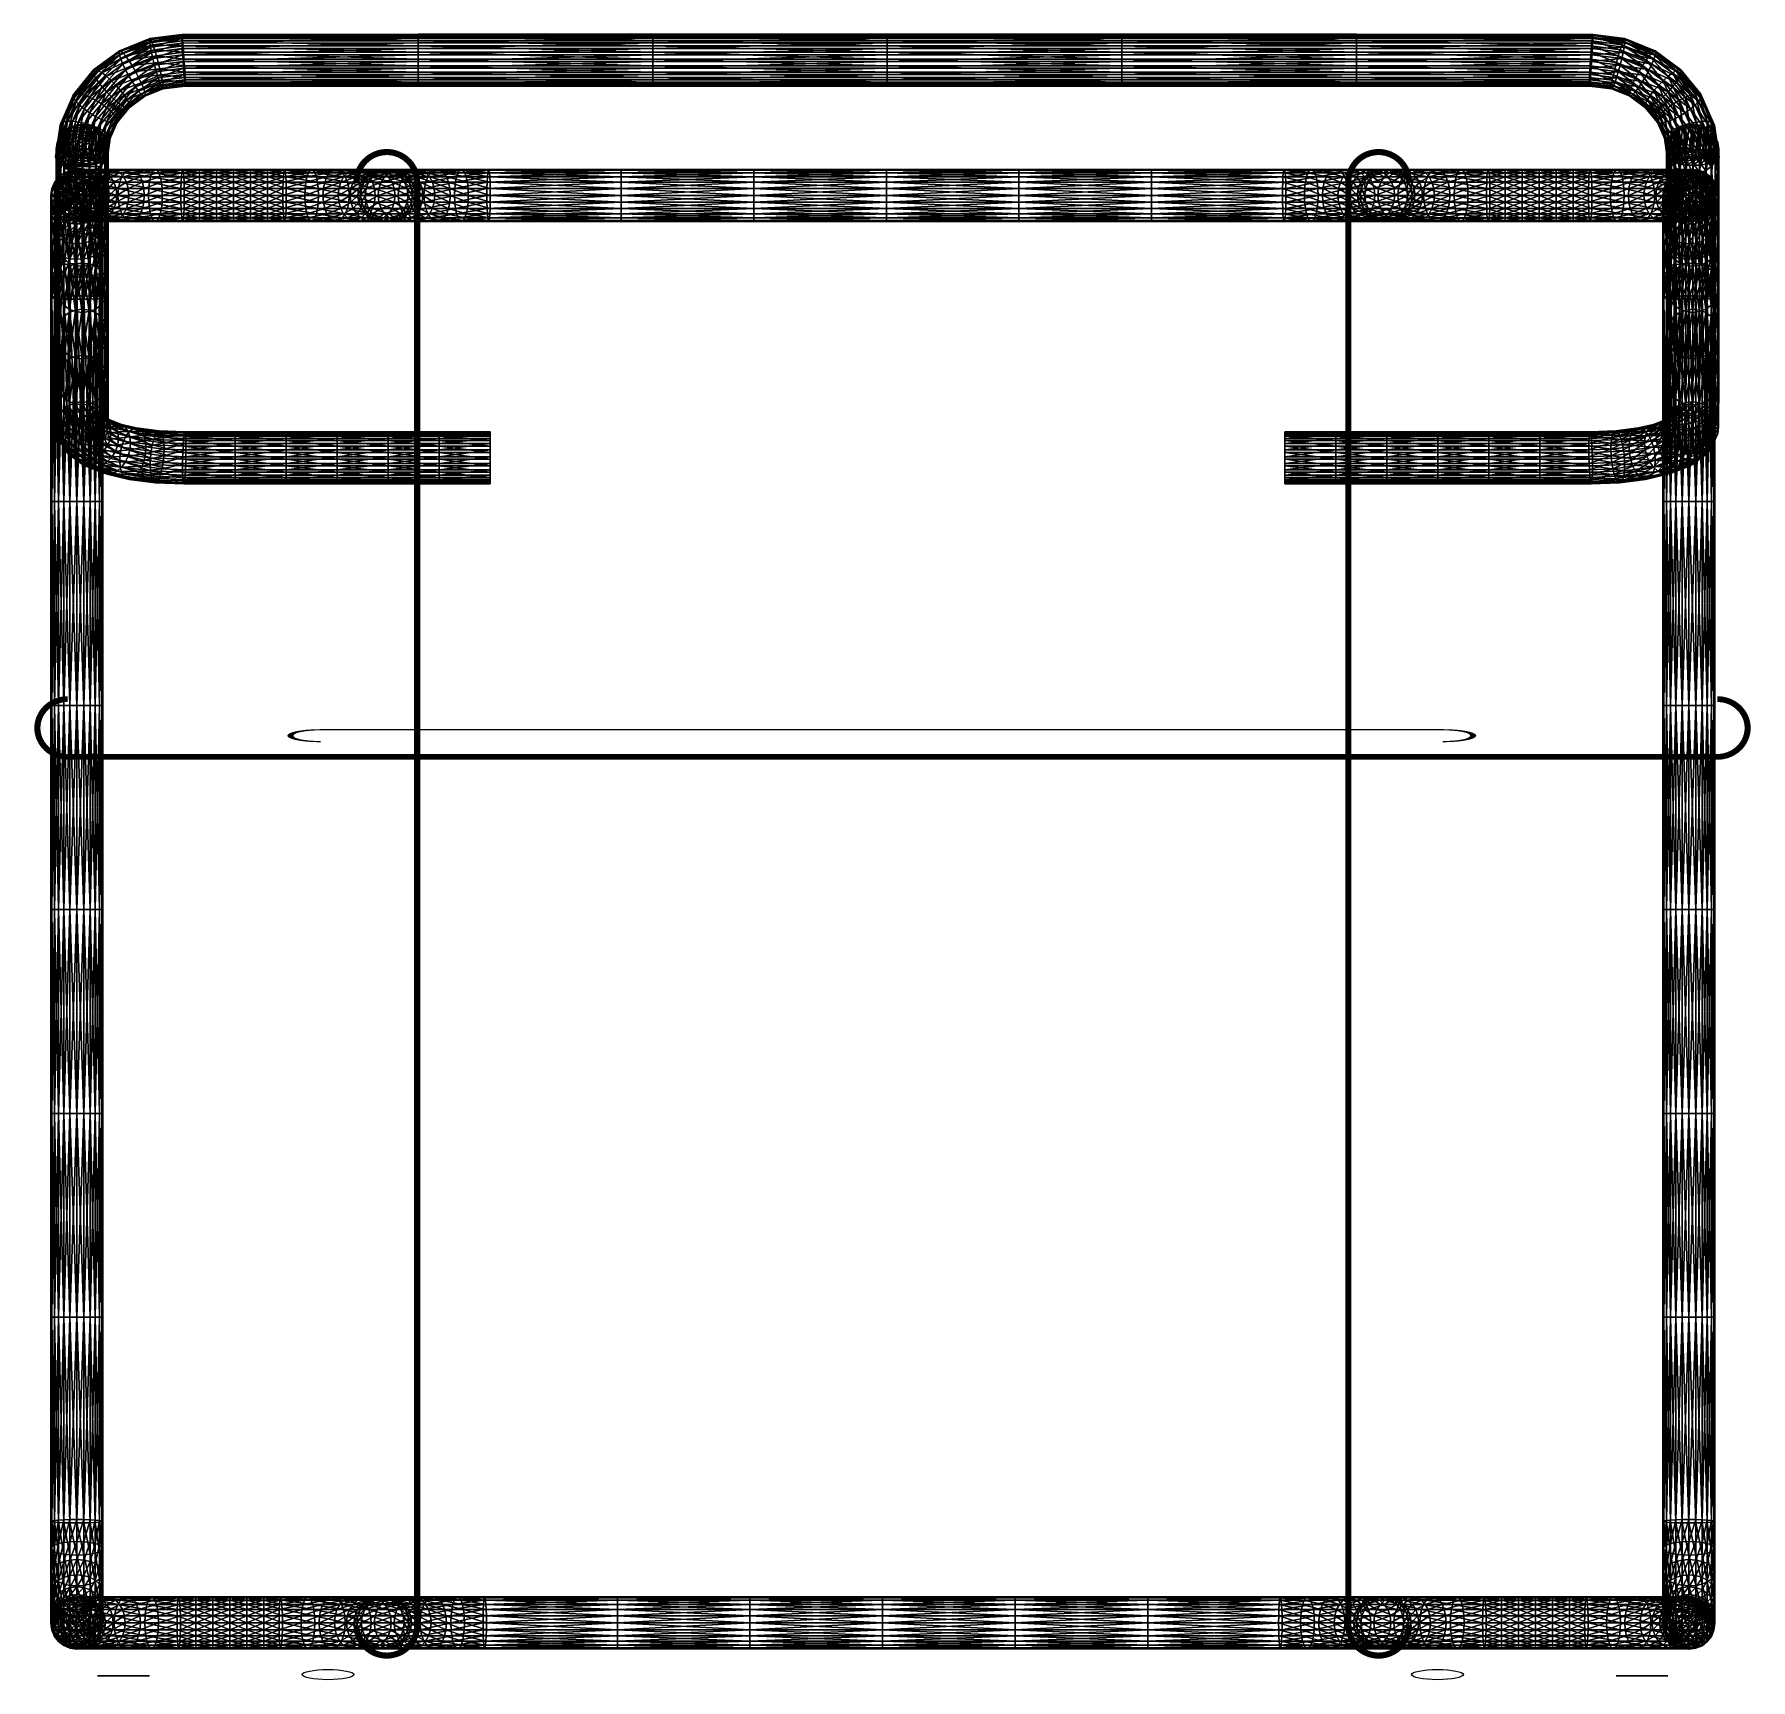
# Model space of a CAD drawing. Extents: x -41.6 to 42.5, y -37.8 to 42.9.
import ezdxf

# ---------------------------------------------------------------- set-up
doc = ezdxf.new("R2010")
doc.units = 0
doc.layers.add('VASSCRM', color=2, linetype='CONTINUOUS')
doc.layers.add('VASSREV', color=1, linetype='CONTINUOUS')

msp = doc.modelspace()

# ---------------------------------------------------------------- linework, layer by layer
at = {"layer": 'VASSCRM', "color": 0, "extrusion": (0, -1, 0)}
for centre in [(-37.216, 57.101, 37.575), (37.216, 57.101, 37.575)]:
    msp.add_circle(centre, 1.27, dxfattribs=at)
at = {"layer": 'VASSCRM', "color": 0, "extrusion": (0, -0.980722, 0.195408)}
for centre in [(-27.192, 43.255, 46.876), (27.192, 43.255, 46.876)]:
    msp.add_circle(centre, 1.27, dxfattribs=at)
at = {"layer": 'VASSREV', "color": 0, "extrusion": (0, 0, -1), "const_width": 0.3}
for points in [[(25.796, 35.646, 1.00363), (22.82, 35.635), (22.82, -35.1, 0.996383), (25.796, -35.11, -0.737191)], [(-25.796, 35.646, -1.00363), (-22.82, 35.635), (-22.82, -35.1, -0.996383), (-25.796, -35.11, 0.737191)]]:
    msp.add_lwpolyline(points, format="xyb", dxfattribs=at)
at = {"layer": 'VASSREV', "color": 0, "extrusion": (1, 0, 0), "const_width": 0.3}
msp.add_lwpolyline([(35.646, 63.703, 1.00363), (35.635, 66.679), (-35.1, 66.679, 0.996383), (-35.11, 63.703, -0.737191)], format="xyb", dxfattribs=at)
at = {"layer": 'VASSREV', "color": 0, "extrusion": (-1, 0, 0), "const_width": 0.3}
msp.add_lwpolyline([(-35.646, 63.703, -1.00363), (-35.635, 66.679), (35.1, 66.679, -0.996383), (35.11, 63.703, 0.737191)], format="xyb", dxfattribs=at)
at = {"layer": 'VASSREV', "color": 0, "extrusion": (0, -0.309017, -0.951057), "const_width": 0.3}
msp.add_lwpolyline([(40.909, -10.841, 1.00363), (40.899, -7.864), (-39.949, -7.864, 0.996383), (-39.96, -10.841, -0.645004)], format="xyb", dxfattribs=at)
msp.add_lwpolyline([(40.909, -10.841, 1.00363), (40.899, -7.864), (-39.949, -7.864, 0.996383), (-39.96, -10.841, -0.645004)], format="xyb", dxfattribs=at)
at = {"layer": 'VASSREV', "color": 0, "extrusion": (0, -0.980722, 0.195408), "const_width": 0.3}
msp.add_lwpolyline([(27.455, 42.096, 1.00363), (27.444, 45.073), (-27.545, 45.073, 0.996383), (-27.555, 42.096, -0.948204)], format="xyb", dxfattribs=at)

# ---------------------------------------------------------------- meshes
at = {"layer": 'VASSCRM', "color": 0}
mesh = msp.add_polyface(dxfattribs=at)
corners = [(-38.049, 40.846), (-38.264, 41.011), (-36.968, 41.64), (-38.447, 41.123), (-37.122, 41.85), (-38.588, 41.177), (-37.353, 42.085), (-37.252, 42.001), (-38.679, 41.169), (-37.418, 42.096), (-38.711, 41.095), (-37.441, 42.029), (-38.679, 40.96), (-37.418, 41.887), (-38.588, 40.78), (-37.353, 41.687), (-38.447, 40.566), (-38.264, 40.331), (-37.252, 41.444), (-38.049, 40.086), (-37.122, 41.17), (-38.299, 38.733), (-37.57, 39.631), (-37.809, 39.844), (-38.592, 38.882), (-38.299, 39.493), (-37.57, 40.39), (-37.355, 40.146), (-38.036, 39.307), (-38.592, 39.67), (-37.809, 40.632), (-38.884, 39.818), (-39.147, 39.924), (-39.37, 39.987), (-39.542, 40.002), (-39.653, 39.97), (-39.692, 39.887), (-39.653, 39.761), (-39.542, 39.605), (-39.37, 39.43), (-39.147, 39.244), (-38.884, 39.058), (-38.769, 38.435), (-39.096, 38.534), (-39.423, 38.605), (-39.716, 38.641), (-39.965, 38.644), (-40.158, 38.615), (-40.282, 38.553), (-40.326, 38.459), (-40.282, 38.343), (-40.158, 38.217)]
mesh.append_faces([[corners[k] for k in face] for face in [(0, 1, 2), (1, 3, 4), (5, 6, 7), (3, 5, 7), (8, 9, 6), (5, 8, 6), (10, 11, 9), (8, 10, 9), (12, 13, 11), (10, 12, 11), (14, 15, 13), (12, 14, 13), (14, 16, 15), (16, 17, 18), (17, 19, 20), (21, 22, 23), (24, 21, 23), (25, 26, 27), (28, 25, 27), (29, 30, 26), (25, 29, 26), (31, 0, 30), (29, 31, 30), (32, 1, 0), (31, 32, 0), (33, 3, 1), (32, 33, 1), (34, 5, 3), (33, 34, 3), (35, 8, 5), (34, 35, 5), (36, 10, 8), (35, 36, 8), (37, 12, 10), (36, 37, 10), (38, 14, 12), (37, 38, 12), (39, 16, 14), (38, 39, 14), (40, 17, 16), (39, 40, 16), (41, 19, 17), (40, 41, 17), (24, 23, 19), (41, 24, 19), (42, 25, 28), (43, 29, 25), (44, 31, 29), (45, 32, 31), (46, 33, 32), (45, 46, 32), (47, 34, 33), (46, 47, 33), (48, 35, 34), (49, 36, 35), (50, 37, 36), (51, 38, 37)]], dxfattribs={"color": 0})
mesh = msp.add_polyface(dxfattribs=at)
corners = [(-36.797, 41.376), (-36.968, 41.64), (-35.603, 41.856), (-37.122, 41.85), (-35.692, 42.152), (-37.252, 42.001), (-35.773, 42.392), (-37.353, 42.085), (-35.841, 42.567), (-37.418, 42.096), (-35.893, 42.67), (-37.441, 42.029), (-35.939, 42.631), (-35.927, 42.694), (-37.418, 41.887), (-35.927, 42.485), (-37.353, 41.687), (-37.252, 41.444), (-35.893, 42.273), (-37.122, 41.17), (-35.841, 42.01), (-36.968, 40.88), (-35.773, 41.712), (-36.797, 40.588), (-35.692, 41.393), (-37.57, 39.631), (-36.627, 40.324), (-37.809, 39.844), (-37.355, 39.466), (-36.473, 40.114), (-37.172, 39.354), (-36.343, 39.964), (-37.031, 39.299), (-36.242, 39.88), (-36.94, 39.307), (-36.177, 39.868), (-36.908, 39.381), (-36.94, 39.516), (-36.177, 40.077), (-36.154, 39.935), (-37.031, 39.697), (-36.242, 40.277), (-37.172, 39.911), (-36.343, 40.521), (-37.355, 40.146), (-36.473, 40.794), (-37.57, 40.39), (-36.627, 41.084), (-37.809, 40.632), (-38.049, 40.846), (-38.264, 41.011), (-38.447, 41.123), (-38.447, 40.566), (-38.264, 40.331), (-38.049, 40.086), (-38.036, 38.627), (-37.814, 38.565), (-37.641, 38.549), (-37.491, 38.664), (-37.53, 38.791), (-37.641, 38.946), (-37.814, 39.122), (-38.036, 39.307)]
mesh.append_faces([[corners[k] for k in face] for face in [(0, 1, 2), (1, 3, 4), (3, 5, 6), (5, 7, 8), (7, 9, 10), (11, 12, 13), (9, 11, 13), (14, 15, 12), (11, 14, 12), (14, 16, 15), (16, 17, 18), (17, 19, 20), (19, 21, 22), (21, 23, 24), (25, 26, 23), (27, 25, 23), (28, 29, 26), (25, 28, 26), (30, 31, 29), (28, 30, 29), (32, 33, 31), (30, 32, 31), (34, 35, 33), (32, 34, 33), (34, 36, 35), (37, 38, 39), (36, 37, 39), (40, 41, 38), (37, 40, 38), (42, 43, 41), (40, 42, 41), (44, 45, 43), (42, 44, 43), (46, 47, 45), (44, 46, 45), (48, 0, 47), (46, 48, 47), (49, 1, 0), (48, 49, 0), (50, 3, 1), (51, 5, 3), (52, 17, 16), (53, 19, 17), (54, 21, 19), (27, 23, 21), (54, 27, 21), (55, 28, 25), (56, 30, 28), (57, 32, 30), (58, 36, 34), (59, 37, 36), (60, 40, 37), (59, 60, 37), (61, 42, 40), (60, 61, 40), (62, 44, 42), (61, 62, 42)]], dxfattribs={"color": 0})
mesh = msp.add_polyface(dxfattribs=at)
corners = [(-35.603, 41.068), (-35.514, 40.771), (-34.275, 41.238), (-35.434, 40.532), (-34.252, 40.931), (-35.366, 40.357), (-34.232, 40.682), (-35.313, 40.253), (-34.215, 40.498), (-35.279, 40.23), (-34.201, 40.389), (-35.313, 40.651), (-35.366, 40.914), (-34.201, 40.786), (-35.434, 41.212), (-34.215, 41.055), (-35.514, 41.531), (-34.232, 41.362), (-35.603, 41.856), (-34.252, 41.69), (-35.692, 42.152), (-34.275, 42.026), (-35.773, 42.392), (-34.298, 42.333), (-35.841, 42.567), (-34.318, 42.582), (-35.893, 42.67), (-34.335, 42.765), (-35.927, 42.694), (-34.348, 42.875), (-35.939, 42.631), (-34.357, 42.903), (-35.927, 42.485), (-34.36, 42.842), (-35.893, 42.273), (-34.357, 42.694), (-35.841, 42.01), (-34.348, 42.478), (-35.773, 41.712), (-34.335, 42.209), (-35.692, 41.393), (-34.318, 41.902), (-34.298, 41.573), (-36.627, 40.324), (-36.797, 40.588), (-36.473, 40.114), (-36.343, 39.964), (-36.242, 39.88), (-36.177, 39.868), (-36.154, 39.935), (-35.267, 40.292), (-36.177, 40.077), (-35.279, 40.439), (-36.242, 40.277), (-36.343, 40.521), (-36.473, 40.794), (-36.627, 41.084), (-36.797, 41.376), (-36.968, 41.64), (-37.122, 41.85), (-37.252, 42.001), (-37.353, 42.085), (-37.418, 42.096), (-37.353, 41.687), (-37.252, 41.444), (-37.122, 41.17), (-36.968, 40.88), (-36.908, 39.381)]
mesh.append_faces([[corners[k] for k in face] for face in [(0, 1, 2), (1, 3, 4), (3, 5, 6), (5, 7, 8), (7, 9, 10), (11, 12, 13), (12, 14, 15), (14, 16, 17), (16, 18, 19), (18, 20, 21), (20, 22, 23), (22, 24, 25), (24, 26, 27), (26, 28, 29), (28, 30, 31), (30, 32, 33), (32, 34, 35), (34, 36, 37), (36, 38, 39), (38, 40, 41), (40, 0, 42), (43, 1, 0), (44, 43, 0), (45, 3, 1), (43, 45, 1), (46, 5, 3), (45, 46, 3), (47, 7, 5), (46, 47, 5), (48, 9, 7), (47, 48, 7), (49, 50, 9), (48, 49, 9), (51, 52, 50), (49, 51, 50), (53, 11, 52), (51, 53, 52), (54, 12, 11), (53, 54, 11), (55, 14, 12), (54, 55, 12), (56, 16, 14), (55, 56, 14), (57, 18, 16), (56, 57, 16), (58, 20, 18), (59, 22, 20), (60, 24, 22), (61, 26, 24), (62, 28, 26), (63, 34, 32), (64, 36, 34), (65, 38, 36), (66, 40, 38), (44, 0, 40), (67, 49, 48)]], dxfattribs={"color": 0})
mesh = msp.add_polyface(dxfattribs=at)
corners = [(-34.275, 41.238), (-34.252, 40.931), (-22.775, 41.238), (-34.232, 40.682), (-22.775, 40.93), (-34.215, 40.498), (-22.775, 40.68), (-34.201, 40.389), (-22.775, 40.496), (-34.193, 40.361), (-22.775, 40.386), (-34.19, 40.422), (-22.775, 40.358), (-34.193, 40.57), (-22.775, 40.42), (-34.201, 40.786), (-22.775, 40.567), (-34.215, 41.055), (-22.775, 40.784), (-34.232, 41.362), (-22.775, 41.053), (-34.252, 41.69), (-22.775, 41.36), (-34.275, 42.026), (-22.775, 41.69), (-34.298, 42.333), (-22.775, 42.026), (-34.318, 42.582), (-22.775, 42.334), (-34.335, 42.765), (-22.775, 42.767), (-22.775, 42.584), (-34.348, 42.875), (-22.775, 42.877), (-34.357, 42.903), (-22.775, 42.906), (-34.36, 42.842), (-22.775, 42.844), (-34.357, 42.694), (-22.775, 42.696), (-34.348, 42.478), (-22.775, 42.48), (-34.335, 42.209), (-34.318, 41.902), (-22.775, 42.21), (-34.298, 41.573), (-22.775, 41.903), (-22.775, 41.574), (-35.514, 40.771), (-35.434, 40.532), (-35.366, 40.357), (-35.313, 40.253), (-35.279, 40.23), (-35.267, 40.292), (-35.279, 40.439), (-35.313, 40.651), (-35.366, 40.914), (-35.434, 41.212), (-35.514, 41.531), (-35.603, 41.856), (-35.692, 42.152), (-35.773, 42.392), (-35.841, 42.567), (-35.893, 42.67), (-35.927, 42.694), (-35.939, 42.631), (-35.927, 42.485), (-35.893, 42.273), (-35.841, 42.01), (-35.773, 41.712), (-35.692, 41.393), (-35.603, 41.068)]
mesh.append_faces([[corners[k] for k in face] for face in [(0, 1, 2), (1, 3, 4), (3, 5, 6), (5, 7, 8), (7, 9, 10), (9, 11, 12), (11, 13, 14), (13, 15, 16), (15, 17, 18), (17, 19, 20), (19, 21, 22), (21, 23, 24), (23, 25, 26), (25, 27, 28), (29, 30, 31), (27, 29, 31), (32, 33, 30), (29, 32, 30), (34, 35, 33), (32, 34, 33), (36, 37, 35), (34, 36, 35), (38, 39, 37), (36, 38, 37), (40, 41, 39), (38, 40, 39), (40, 42, 41), (42, 43, 44), (43, 45, 46), (45, 0, 47), (48, 1, 0), (49, 3, 1), (50, 5, 3), (51, 7, 5), (52, 9, 7), (53, 11, 9), (52, 53, 9), (54, 13, 11), (53, 54, 11), (55, 15, 13), (54, 55, 13), (56, 17, 15), (57, 19, 17), (58, 21, 19), (59, 23, 21), (60, 25, 23), (61, 27, 25), (62, 29, 27), (63, 32, 29), (64, 34, 32), (65, 36, 34), (66, 38, 36), (67, 40, 38), (68, 42, 40), (69, 43, 42), (70, 45, 43), (71, 0, 45)]], dxfattribs={"color": 0})
mesh = msp.add_polyface(dxfattribs=at)
corners = [(-22.775, 40.93), (-11.275, 40.93), (-11.275, 41.238), (-22.775, 41.238), (-22.775, 40.68), (-11.275, 40.68), (-22.775, 40.496), (-11.275, 40.496), (-22.775, 40.386), (-11.275, 40.386), (-22.775, 40.358), (-11.275, 40.358), (-22.775, 40.42), (-11.275, 40.42), (-22.775, 40.567), (-11.275, 40.567), (-22.775, 40.784), (-11.275, 40.784), (-22.775, 41.053), (-11.275, 41.053), (-22.775, 41.36), (-11.275, 41.36), (-22.775, 41.69), (-11.275, 41.69), (-22.775, 42.026), (-11.275, 42.026), (-22.775, 42.334), (-11.275, 42.334), (-22.775, 42.584), (-11.275, 42.584), (-22.775, 42.767), (-11.275, 42.767), (-22.775, 42.877), (-22.775, 42.906), (-11.275, 42.877), (-22.775, 42.844), (-11.275, 42.906), (-22.775, 42.696), (-11.275, 42.844), (-22.775, 42.48), (-11.275, 42.696), (-22.775, 42.21), (-11.275, 42.48), (-22.775, 41.903), (-11.275, 42.21), (-22.775, 41.574), (-11.275, 41.903), (-11.275, 41.574), (-34.252, 40.931), (-34.232, 40.682), (-34.215, 40.498), (-34.201, 40.389), (-34.193, 40.361), (-34.19, 40.422), (-34.193, 40.57), (-34.201, 40.786), (-34.215, 41.055), (-34.232, 41.362), (-34.252, 41.69), (-34.275, 42.026), (-34.298, 42.333), (-34.318, 42.582), (-34.335, 42.209), (-34.318, 41.902), (-34.298, 41.573), (-34.275, 41.238)]
mesh.append_faces([[corners[k] for k in face] for face in [(0, 1, 2), (3, 0, 2), (4, 5, 1), (0, 4, 1), (6, 7, 5), (4, 6, 5), (8, 9, 7), (6, 8, 7), (10, 11, 9), (8, 10, 9), (12, 13, 11), (10, 12, 11), (14, 15, 13), (12, 14, 13), (16, 17, 15), (14, 16, 15), (18, 19, 17), (16, 18, 17), (20, 21, 19), (18, 20, 19), (22, 23, 21), (20, 22, 21), (24, 25, 23), (22, 24, 23), (26, 27, 25), (24, 26, 25), (28, 29, 27), (26, 28, 27), (30, 31, 29), (28, 30, 29), (30, 32, 31), (32, 33, 34), (33, 35, 36), (35, 37, 38), (37, 39, 40), (39, 41, 42), (41, 43, 44), (43, 45, 46), (45, 3, 47), (48, 0, 3), (49, 4, 0), (50, 6, 4), (51, 8, 6), (52, 10, 8), (53, 12, 10), (54, 14, 12), (55, 16, 14), (56, 18, 16), (57, 20, 18), (58, 22, 20), (59, 24, 22), (60, 26, 24), (61, 28, 26), (62, 41, 39), (63, 43, 41), (64, 45, 43), (65, 3, 45)]], dxfattribs={"color": 0})
mesh = msp.add_polyface(dxfattribs=at)
corners = [(-11.275, 40.93), (0.225, 40.93), (0.225, 41.238), (-11.275, 41.238), (-11.275, 40.68), (0.225, 40.68), (-11.275, 40.496), (0.225, 40.496), (-11.275, 40.386), (0.225, 40.386), (-11.275, 40.358), (0.225, 40.358), (-11.275, 40.42), (0.225, 40.42), (-11.275, 40.567), (0.225, 40.567), (-11.275, 40.784), (0.225, 40.784), (-11.275, 41.053), (0.225, 41.053), (-11.275, 41.36), (0.225, 41.36), (-11.275, 41.69), (0.225, 41.69), (-11.275, 42.026), (0.225, 42.026), (-11.275, 42.334), (0.225, 42.334), (-11.275, 42.584), (0.225, 42.584), (-11.275, 42.767), (0.225, 42.767), (-11.275, 42.877), (0.225, 42.877), (-11.275, 42.906), (0.225, 42.906), (-11.275, 42.844), (0.225, 42.844), (-11.275, 42.696), (0.225, 42.696), (-11.275, 42.48), (0.225, 42.48), (-11.275, 42.21), (0.225, 42.21), (-11.275, 41.903), (0.225, 41.903), (-11.275, 41.574), (0.225, 41.574), (-22.775, 42.877), (-22.775, 42.906), (-22.775, 42.844), (-22.775, 42.696), (-22.775, 42.48), (-22.775, 42.21), (-22.775, 41.903), (-22.775, 41.574), (-22.775, 41.238)]
mesh.append_faces([[corners[k] for k in face] for face in [(0, 1, 2), (3, 0, 2), (4, 5, 1), (0, 4, 1), (6, 7, 5), (4, 6, 5), (8, 9, 7), (6, 8, 7), (10, 11, 9), (8, 10, 9), (12, 13, 11), (10, 12, 11), (14, 15, 13), (12, 14, 13), (16, 17, 15), (14, 16, 15), (18, 19, 17), (16, 18, 17), (20, 21, 19), (18, 20, 19), (22, 23, 21), (20, 22, 21), (24, 25, 23), (22, 24, 23), (26, 27, 25), (24, 26, 25), (28, 29, 27), (26, 28, 27), (30, 31, 29), (28, 30, 29), (32, 33, 31), (30, 32, 31), (34, 35, 33), (32, 34, 33), (36, 37, 35), (34, 36, 35), (38, 39, 37), (36, 38, 37), (40, 41, 39), (38, 40, 39), (42, 43, 41), (40, 42, 41), (44, 45, 43), (42, 44, 43), (46, 47, 45), (44, 46, 45), (3, 2, 47), (46, 3, 47), (48, 32, 30), (49, 34, 32), (50, 36, 34), (51, 38, 36), (52, 40, 38), (53, 42, 40), (54, 44, 42), (55, 46, 44), (56, 3, 46)]], dxfattribs={"color": 0})
mesh = msp.add_polyface(dxfattribs=at)
corners = [(11.725, 41.238), (11.725, 40.93), (23.225, 41.238), (11.725, 40.68), (23.225, 40.93), (11.725, 40.496), (23.225, 40.68), (11.725, 40.386), (23.225, 40.496), (11.725, 40.358), (23.225, 40.386), (11.725, 40.42), (23.225, 40.358), (11.725, 40.567), (23.225, 40.42), (11.725, 40.784), (23.225, 40.567), (0.225, 40.93), (0.225, 41.238), (0.225, 40.68), (0.225, 40.496), (0.225, 40.386), (0.225, 40.358), (0.225, 40.42), (0.225, 40.567), (0.225, 40.784), (0.225, 41.053), (11.725, 41.053), (0.225, 41.36), (11.725, 41.36), (0.225, 41.69), (11.725, 41.69), (0.225, 42.026), (11.725, 42.026), (0.225, 42.334), (11.725, 42.334), (0.225, 42.584), (11.725, 42.584), (0.225, 42.767), (11.725, 42.767), (0.225, 42.877), (11.725, 42.877), (0.225, 42.906), (11.725, 42.906), (0.225, 42.844), (11.725, 42.844), (0.225, 42.696), (11.725, 42.696), (0.225, 42.48), (11.725, 42.48), (0.225, 42.21), (11.725, 42.21), (0.225, 41.903), (11.725, 41.903), (0.225, 41.574), (11.725, 41.574)]
mesh.append_faces([[corners[k] for k in face] for face in [(0, 1, 2), (1, 3, 4), (3, 5, 6), (5, 7, 8), (7, 9, 10), (9, 11, 12), (11, 13, 14), (13, 15, 16), (17, 1, 0), (18, 17, 0), (19, 3, 1), (17, 19, 1), (20, 5, 3), (19, 20, 3), (21, 7, 5), (20, 21, 5), (22, 9, 7), (21, 22, 7), (23, 11, 9), (22, 23, 9), (24, 13, 11), (23, 24, 11), (25, 15, 13), (24, 25, 13), (26, 27, 15), (25, 26, 15), (28, 29, 27), (26, 28, 27), (30, 31, 29), (28, 30, 29), (32, 33, 31), (30, 32, 31), (34, 35, 33), (32, 34, 33), (36, 37, 35), (34, 36, 35), (38, 39, 37), (36, 38, 37), (40, 41, 39), (38, 40, 39), (42, 43, 41), (40, 42, 41), (44, 45, 43), (42, 44, 43), (46, 47, 45), (44, 46, 45), (48, 49, 47), (46, 48, 47), (50, 51, 49), (48, 50, 49), (52, 53, 51), (50, 52, 51), (54, 55, 53), (52, 54, 53), (18, 0, 55), (54, 18, 55)]], dxfattribs={"color": 0})
mesh = msp.add_polyface(dxfattribs=at)
corners = [(23.225, 41.238), (23.225, 40.93), (34.725, 41.238), (23.225, 40.68), (34.702, 40.931), (23.225, 40.496), (34.682, 40.682), (23.225, 40.386), (34.665, 40.498), (23.225, 40.358), (34.651, 40.389), (23.225, 40.42), (34.643, 40.361), (23.225, 40.567), (34.64, 40.422), (23.225, 40.784), (34.643, 40.57), (23.225, 41.053), (34.651, 40.786), (23.225, 41.36), (34.665, 41.055), (23.225, 41.69), (34.682, 41.362), (23.225, 42.026), (34.702, 41.69), (23.225, 42.334), (34.725, 42.026), (23.225, 42.584), (34.748, 42.333), (23.225, 42.767), (34.768, 42.582), (23.225, 41.903), (23.225, 41.574), (34.768, 41.902), (34.748, 41.573), (11.725, 40.93), (11.725, 40.68), (11.725, 40.496), (11.725, 40.386), (11.725, 40.358), (11.725, 40.42), (11.725, 40.567), (11.725, 40.784), (11.725, 41.053), (11.725, 41.36), (11.725, 41.69), (11.725, 42.026), (11.725, 42.334), (11.725, 42.584), (11.725, 42.767), (11.725, 42.877), (23.225, 42.877), (11.725, 42.906), (23.225, 42.906), (11.725, 42.844), (23.225, 42.844), (11.725, 42.696), (23.225, 42.696), (11.725, 42.48), (23.225, 42.48), (11.725, 42.21), (23.225, 42.21), (11.725, 41.903), (11.725, 41.574), (11.725, 41.238)]
mesh.append_faces([[corners[k] for k in face] for face in [(0, 1, 2), (1, 3, 4), (3, 5, 6), (5, 7, 8), (7, 9, 10), (9, 11, 12), (11, 13, 14), (13, 15, 16), (15, 17, 18), (17, 19, 20), (19, 21, 22), (21, 23, 24), (23, 25, 26), (25, 27, 28), (27, 29, 30), (31, 32, 33), (32, 0, 34), (35, 1, 0), (36, 3, 1), (37, 5, 3), (38, 7, 5), (39, 9, 7), (40, 11, 9), (41, 13, 11), (42, 15, 13), (43, 17, 15), (42, 43, 15), (44, 19, 17), (43, 44, 17), (45, 21, 19), (44, 45, 19), (46, 23, 21), (45, 46, 21), (47, 25, 23), (46, 47, 23), (48, 27, 25), (47, 48, 25), (49, 29, 27), (48, 49, 27), (50, 51, 29), (49, 50, 29), (52, 53, 51), (50, 52, 51), (54, 55, 53), (52, 54, 53), (56, 57, 55), (54, 56, 55), (58, 59, 57), (56, 58, 57), (60, 61, 59), (58, 60, 59), (62, 31, 61), (60, 62, 61), (63, 32, 31), (62, 63, 31), (64, 0, 32), (63, 64, 32)]], dxfattribs={"color": 0})
mesh = msp.add_polyface(dxfattribs=at)
corners = [(34.725, 41.238), (34.702, 40.931), (36.053, 41.068), (34.682, 40.682), (35.964, 40.771), (34.665, 40.498), (35.884, 40.532), (34.651, 40.389), (35.816, 40.357), (34.643, 40.361), (35.763, 40.253), (34.64, 40.422), (35.717, 40.292), (35.729, 40.23), (34.643, 40.57), (35.729, 40.439), (34.651, 40.786), (34.665, 41.055), (35.763, 40.651), (34.682, 41.362), (35.816, 40.914), (34.702, 41.69), (35.884, 41.212), (34.725, 42.026), (35.964, 41.531), (34.748, 42.333), (36.053, 41.856), (34.768, 42.582), (36.143, 42.152), (34.785, 42.765), (36.223, 42.392), (34.799, 42.875), (36.291, 42.567), (34.807, 42.903), (36.343, 42.67), (34.81, 42.842), (36.377, 42.694), (34.807, 42.694), (36.389, 42.631), (34.799, 42.478), (36.377, 42.485), (34.785, 42.209), (36.343, 42.273), (34.768, 41.902), (36.291, 42.01), (34.748, 41.573), (36.223, 41.712), (36.143, 41.393), (23.225, 40.93), (23.225, 40.68), (23.225, 40.496), (23.225, 40.386), (23.225, 40.358), (23.225, 40.42), (23.225, 40.567), (23.225, 40.784), (23.225, 41.053), (23.225, 41.36), (23.225, 41.69), (23.225, 42.026), (23.225, 42.334), (23.225, 42.584), (23.225, 42.767), (23.225, 42.877), (23.225, 42.906), (23.225, 42.844), (23.225, 42.696), (23.225, 42.48), (23.225, 42.21), (23.225, 41.903), (23.225, 41.574), (23.225, 41.238)]
mesh.append_faces([[corners[k] for k in face] for face in [(0, 1, 2), (1, 3, 4), (3, 5, 6), (5, 7, 8), (7, 9, 10), (11, 12, 13), (9, 11, 13), (14, 15, 12), (11, 14, 12), (14, 16, 15), (16, 17, 18), (17, 19, 20), (19, 21, 22), (21, 23, 24), (23, 25, 26), (25, 27, 28), (27, 29, 30), (29, 31, 32), (31, 33, 34), (33, 35, 36), (35, 37, 38), (37, 39, 40), (39, 41, 42), (41, 43, 44), (43, 45, 46), (45, 0, 47), (48, 1, 0), (49, 3, 1), (50, 5, 3), (51, 7, 5), (52, 9, 7), (53, 11, 9), (54, 14, 11), (55, 16, 14), (56, 17, 16), (57, 19, 17), (58, 21, 19), (59, 23, 21), (60, 25, 23), (61, 27, 25), (62, 29, 27), (63, 31, 29), (62, 63, 29), (64, 33, 31), (63, 64, 31), (65, 35, 33), (64, 65, 33), (66, 37, 35), (65, 66, 35), (67, 39, 37), (66, 67, 37), (68, 41, 39), (67, 68, 39), (69, 43, 41), (68, 69, 41), (70, 45, 43), (71, 0, 45)]], dxfattribs={"color": 0})
mesh = msp.add_polyface(dxfattribs=at)
corners = [(36.604, 39.935), (36.627, 40.077), (37.358, 39.381), (35.964, 40.771), (37.077, 40.324), (37.248, 40.588), (36.053, 41.068), (35.884, 40.532), (36.923, 40.114), (35.816, 40.357), (36.793, 39.964), (35.763, 40.253), (36.692, 39.88), (35.729, 40.23), (36.627, 39.868), (35.717, 40.292), (35.729, 40.439), (35.763, 40.651), (36.692, 40.277), (35.816, 40.914), (36.793, 40.521), (35.884, 41.212), (36.923, 40.794), (35.964, 41.531), (37.077, 41.084), (36.053, 41.856), (37.248, 41.376), (36.143, 42.152), (36.223, 42.392), (37.418, 41.64), (36.291, 42.567), (37.572, 41.85), (36.343, 42.67), (37.702, 42.001), (36.377, 42.694), (37.803, 42.085), (36.377, 42.485), (36.343, 42.273), (37.868, 41.887), (36.291, 42.01), (37.803, 41.687), (36.223, 41.712), (37.702, 41.444), (36.143, 41.393), (37.572, 41.17), (37.418, 40.88), (34.702, 40.931), (34.682, 40.682), (34.665, 40.498), (34.651, 40.389), (34.643, 40.361), (34.651, 40.786), (34.665, 41.055), (34.682, 41.362), (34.702, 41.69), (34.725, 42.026), (34.748, 42.333), (34.768, 42.582), (34.785, 42.765), (34.799, 42.875), (34.807, 42.903), (34.81, 42.842), (36.389, 42.631), (34.807, 42.694), (34.799, 42.478), (34.785, 42.209), (34.768, 41.902), (34.748, 41.573), (34.725, 41.238)]
mesh.append_faces([[corners[k] for k in face] for face in [(0, 1, 2), (3, 4, 5), (6, 3, 5), (7, 8, 4), (3, 7, 4), (9, 10, 8), (7, 9, 8), (11, 12, 10), (9, 11, 10), (13, 14, 12), (11, 13, 12), (15, 0, 14), (13, 15, 14), (16, 1, 0), (15, 16, 0), (17, 18, 1), (16, 17, 1), (19, 20, 18), (17, 19, 18), (21, 22, 20), (19, 21, 20), (23, 24, 22), (21, 23, 22), (25, 26, 24), (23, 25, 24), (25, 27, 26), (27, 28, 29), (28, 30, 31), (30, 32, 33), (32, 34, 35), (36, 37, 38), (37, 39, 40), (39, 41, 42), (41, 43, 44), (43, 6, 45), (46, 3, 6), (47, 7, 3), (48, 9, 7), (49, 11, 9), (50, 13, 11), (51, 17, 16), (52, 19, 17), (53, 21, 19), (54, 23, 21), (55, 25, 23), (56, 27, 25), (57, 28, 27), (58, 30, 28), (59, 32, 30), (60, 34, 32), (61, 62, 34), (63, 36, 62), (64, 37, 36), (65, 39, 37), (66, 41, 39), (67, 43, 41), (68, 6, 43)]], dxfattribs={"color": 0})
mesh = msp.add_polyface(dxfattribs=at)
corners = [(37.805, 39.466), (37.622, 39.354), (38.487, 38.627), (37.481, 39.299), (38.264, 38.565), (37.391, 39.307), (37.358, 39.381), (37.981, 38.581), (37.39, 39.516), (37.941, 38.664), (37.481, 39.697), (38.092, 38.946), (37.981, 38.79), (37.622, 39.911), (38.264, 39.122), (37.805, 40.146), (38.02, 40.39), (38.487, 39.307), (37.077, 40.324), (38.02, 39.631), (38.26, 39.844), (37.248, 40.588), (36.923, 40.114), (36.793, 39.964), (36.692, 39.88), (36.627, 39.868), (36.604, 39.935), (36.627, 40.077), (36.692, 40.277), (36.793, 40.521), (36.923, 40.794), (37.077, 41.084), (37.248, 41.376), (38.26, 40.632), (37.418, 41.64), (38.499, 40.846), (37.572, 41.85), (37.702, 42.001), (38.714, 41.011), (37.803, 42.085), (38.897, 41.123), (37.803, 41.687), (37.702, 41.444), (39.038, 40.78), (37.572, 41.17), (38.897, 40.566), (37.418, 40.88), (38.714, 40.331), (38.499, 40.086), (36.143, 42.152), (36.223, 42.392), (36.291, 42.567), (36.343, 42.67), (36.377, 42.694), (37.868, 42.096), (36.389, 42.631), (37.891, 42.029), (36.377, 42.485), (37.868, 41.887), (36.343, 42.273), (36.291, 42.01), (36.223, 41.712), (36.143, 41.393), (36.053, 41.068)]
mesh.append_faces([[corners[k] for k in face] for face in [(0, 1, 2), (1, 3, 4), (5, 6, 7), (6, 8, 9), (10, 11, 12), (8, 10, 12), (13, 14, 11), (10, 13, 11), (13, 15, 14), (15, 16, 17), (18, 19, 20), (21, 18, 20), (22, 0, 19), (18, 22, 19), (23, 1, 0), (22, 23, 0), (24, 3, 1), (23, 24, 1), (25, 5, 3), (24, 25, 3), (26, 6, 5), (25, 26, 5), (27, 8, 6), (28, 10, 8), (27, 28, 8), (29, 13, 10), (28, 29, 10), (30, 15, 13), (29, 30, 13), (31, 16, 15), (30, 31, 15), (32, 33, 16), (31, 32, 16), (34, 35, 33), (32, 34, 33), (34, 36, 35), (36, 37, 38), (37, 39, 40), (41, 42, 43), (42, 44, 45), (44, 46, 47), (21, 20, 48), (46, 21, 48), (49, 34, 32), (50, 36, 34), (51, 37, 36), (52, 39, 37), (53, 54, 39), (55, 56, 54), (53, 55, 54), (57, 58, 56), (55, 57, 56), (59, 41, 58), (60, 42, 41), (61, 44, 42), (62, 46, 44), (63, 21, 46)]], dxfattribs={"color": 0})
mesh = msp.add_polyface(dxfattribs=at)
corners = [(38.749, 39.493), (39.042, 39.67), (39.22, 38.435), (39.334, 39.818), (39.546, 38.534), (39.597, 39.924), (39.873, 38.605), (39.82, 39.986), (40.416, 38.644), (40.167, 38.641), (39.992, 40.002), (40.608, 38.615), (40.103, 39.97), (40.142, 39.887), (40.732, 38.553), (40.103, 39.761), (40.776, 38.459), (39.992, 39.605), (40.732, 38.343), (39.82, 39.43), (40.608, 38.217), (38.02, 39.631), (38.749, 38.733), (39.042, 38.882), (38.26, 39.844), (37.805, 39.466), (37.805, 40.146), (38.487, 39.307), (38.264, 39.122), (38.02, 40.39), (38.26, 40.632), (38.499, 40.846), (38.714, 41.011), (38.897, 41.123), (39.038, 41.177), (39.129, 41.169), (39.161, 41.095), (39.129, 40.96), (39.038, 40.78), (38.897, 40.566), (38.714, 40.331), (39.597, 39.244), (38.499, 40.086), (39.334, 39.058), (37.572, 41.85), (37.702, 42.001), (37.803, 42.085), (37.868, 42.096), (37.891, 42.029), (37.868, 41.887), (37.803, 41.687), (37.702, 41.444), (37.572, 41.17), (37.418, 40.88)]
mesh.append_faces([[corners[k] for k in face] for face in [(0, 1, 2), (1, 3, 4), (3, 5, 6), (7, 8, 9), (5, 7, 9), (10, 11, 8), (7, 10, 8), (10, 12, 11), (12, 13, 14), (13, 15, 16), (15, 17, 18), (17, 19, 20), (21, 22, 23), (24, 21, 23), (21, 25, 22), (26, 27, 28), (29, 0, 27), (30, 1, 0), (29, 30, 0), (31, 3, 1), (30, 31, 1), (32, 5, 3), (31, 32, 3), (33, 7, 5), (32, 33, 5), (34, 10, 7), (33, 34, 7), (35, 12, 10), (34, 35, 10), (36, 13, 12), (35, 36, 12), (37, 15, 13), (36, 37, 13), (38, 17, 15), (37, 38, 15), (39, 19, 17), (38, 39, 17), (40, 41, 19), (39, 40, 19), (42, 43, 41), (40, 42, 41), (24, 23, 43), (42, 24, 43), (44, 32, 31), (45, 33, 32), (46, 34, 33), (47, 35, 34), (46, 47, 34), (48, 36, 35), (47, 48, 35), (49, 37, 36), (48, 49, 36), (50, 38, 37), (49, 50, 37), (51, 39, 38), (52, 40, 39), (53, 42, 40)]], dxfattribs={"color": 0})
mesh = msp.add_polyface(dxfattribs=at)
corners = [(-39.096, 38.534), (-39.423, 38.605), (-38.592, 39.67), (-39.716, 38.641), (-38.884, 39.818), (-40.158, 38.615), (-40.282, 38.553), (-39.542, 40.002), (-40.326, 38.459), (-39.653, 39.97), (-40.282, 38.343), (-39.692, 39.887), (-40.158, 38.217), (-39.653, 39.761), (-39.965, 38.087), (-39.37, 39.43), (-39.542, 39.605), (-39.716, 37.961), (-39.147, 39.244), (-39.423, 37.845), (-38.884, 39.058), (-39.096, 37.746), (-38.936, 36.497), (-38.769, 37.675), (-39.275, 36.483), (-39.275, 37.271), (-38.769, 38.435), (-38.936, 37.256), (-39.614, 37.256), (-39.918, 37.217), (-40.176, 37.155), (-39.965, 38.644), (-40.375, 37.075), (-40.504, 36.981), (-40.55, 36.877), (-40.504, 36.772), (-40.375, 36.678), (-40.176, 36.598), (-39.918, 36.537), (-39.614, 36.497), (-38.632, 36.537), (-38.374, 36.598)]
mesh.append_faces([[corners[k] for k in face] for face in [(0, 1, 2), (1, 3, 4), (5, 6, 7), (6, 8, 9), (8, 10, 11), (10, 12, 13), (14, 15, 16), (12, 14, 16), (17, 18, 15), (14, 17, 15), (19, 20, 18), (17, 19, 18), (19, 21, 20), (22, 23, 21), (24, 22, 21), (25, 0, 26), (27, 25, 26), (28, 1, 0), (25, 28, 0), (29, 3, 1), (28, 29, 1), (30, 31, 3), (29, 30, 3), (32, 5, 31), (30, 32, 31), (33, 6, 5), (32, 33, 5), (34, 8, 6), (33, 34, 6), (35, 10, 8), (34, 35, 8), (36, 12, 10), (35, 36, 10), (37, 14, 12), (36, 37, 12), (38, 17, 14), (37, 38, 14), (39, 19, 17), (38, 39, 17), (24, 21, 19), (39, 24, 19), (35, 34, 33), (35, 33, 32), (36, 35, 32), (37, 36, 32), (37, 32, 30), (38, 37, 30), (39, 38, 30), (24, 39, 30), (22, 24, 30), (40, 22, 30), (41, 40, 30), (41, 30, 29), (41, 29, 28), (41, 28, 25), (41, 25, 27)]], dxfattribs={"color": 0})
mesh = msp.add_polyface(dxfattribs=at)
corners = [(-38.299, 38.733), (-38.036, 38.627), (-37.57, 39.631), (-37.814, 38.565), (-37.355, 39.466), (-37.641, 38.549), (-37.172, 39.354), (-37.53, 38.581), (-36.94, 39.307), (-37.031, 39.299), (-37.491, 38.664), (-37.53, 38.791), (-36.908, 39.381), (-38.769, 37.675), (-38.592, 38.882), (-39.096, 37.746), (-38.476, 37.639), (-38.227, 37.636), (-38.034, 37.665), (-37.91, 37.727), (-37.866, 37.82), (-37.91, 37.936), (-38.034, 38.063), (-37.641, 38.946), (-38.227, 38.193), (-37.814, 39.122), (-38.476, 38.319), (-38.036, 39.307), (-38.769, 38.435), (-39.096, 38.534), (-38.299, 39.493), (-38.884, 39.058), (-38.632, 36.537), (-38.936, 36.497), (-38.374, 36.598), (-38.174, 36.678), (-38.046, 36.772), (-38, 36.877), (-38.046, 36.981), (-38.174, 37.075), (-38.374, 37.155), (-38.632, 37.217), (-38.936, 37.256)]
mesh.append_faces([[corners[k] for k in face] for face in [(0, 1, 2), (1, 3, 4), (3, 5, 6), (7, 8, 9), (5, 7, 9), (7, 10, 8), (10, 11, 12), (13, 0, 14), (15, 13, 14), (16, 1, 0), (13, 16, 0), (17, 3, 1), (16, 17, 1), (18, 5, 3), (17, 18, 3), (19, 7, 5), (18, 19, 5), (20, 10, 7), (19, 20, 7), (21, 11, 10), (20, 21, 10), (22, 23, 11), (21, 22, 11), (24, 25, 23), (22, 24, 23), (26, 27, 25), (24, 26, 25), (26, 28, 27), (28, 29, 30), (15, 14, 31), (32, 16, 13), (33, 32, 13), (34, 17, 16), (32, 34, 16), (35, 18, 17), (34, 35, 17), (36, 19, 18), (35, 36, 18), (37, 20, 19), (36, 37, 19), (38, 21, 20), (37, 38, 20), (39, 22, 21), (38, 39, 21), (40, 24, 22), (39, 40, 22), (41, 26, 24), (40, 41, 24), (42, 28, 26), (41, 42, 26), (34, 42, 41), (34, 41, 40), (34, 40, 39), (34, 39, 38), (34, 38, 37), (34, 37, 36), (34, 36, 35)]], dxfattribs={"color": 0})
mesh = msp.add_polyface(dxfattribs=at)
corners = [(40.954, 36.981), (41, 36.877), (40.954, 36.772), (40.826, 37.075), (40.826, 36.678), (40.626, 36.598), (40.626, 37.155), (40.368, 36.537), (40.064, 36.497), (39.725, 36.483), (39.386, 36.497), (39.082, 36.537), (38.824, 36.598), (40.368, 37.217), (40.064, 37.256), (39.725, 37.271), (39.386, 37.256), (39.22, 37.675), (39.546, 37.746), (39.546, 38.534), (39.22, 38.435), (39.873, 38.605), (40.167, 38.641), (40.416, 38.644), (40.608, 38.615), (40.732, 38.553), (40.776, 38.459), (40.732, 38.343), (40.608, 38.217), (40.416, 38.087), (40.167, 37.961), (39.873, 37.845), (39.042, 39.67), (39.334, 39.818), (39.597, 39.924), (40.103, 39.97), (40.142, 39.887), (40.103, 39.761), (39.992, 39.605), (39.82, 39.43), (39.597, 39.244), (39.334, 39.058), (39.042, 38.882)]
mesh.append_faces([[corners[k] for k in face] for face in [(0, 1, 2), (3, 0, 2), (3, 2, 4), (3, 4, 5), (6, 3, 5), (6, 5, 7), (6, 7, 8), (6, 8, 9), (6, 9, 10), (6, 10, 11), (6, 11, 12), (13, 6, 12), (14, 13, 12), (15, 14, 12), (16, 15, 12), (17, 10, 9), (18, 17, 9), (19, 15, 16), (20, 19, 16), (21, 14, 15), (19, 21, 15), (22, 13, 14), (21, 22, 14), (23, 6, 13), (22, 23, 13), (24, 3, 6), (23, 24, 6), (25, 0, 3), (24, 25, 3), (26, 1, 0), (25, 26, 0), (27, 2, 1), (26, 27, 1), (28, 4, 2), (27, 28, 2), (29, 5, 4), (28, 29, 4), (30, 7, 5), (29, 30, 5), (31, 8, 7), (30, 31, 7), (18, 9, 8), (31, 18, 8), (32, 19, 20), (33, 21, 19), (34, 22, 21), (35, 25, 24), (36, 26, 25), (37, 27, 26), (38, 28, 27), (39, 29, 28), (40, 30, 29), (39, 40, 29), (41, 31, 30), (40, 41, 30), (42, 18, 31), (41, 42, 31)]], dxfattribs={"color": 0})
mesh = msp.add_polyface(dxfattribs=at)
corners = [(39.082, 37.217), (39.386, 37.256), (38.824, 36.598), (38.824, 37.155), (38.624, 37.075), (38.496, 36.981), (38.45, 36.877), (38.496, 36.772), (38.624, 36.678), (38.926, 37.639), (39.082, 36.537), (39.386, 36.497), (39.22, 37.675), (38.677, 37.636), (38.485, 37.665), (38.361, 37.727), (38.317, 37.82), (38.361, 37.936), (38.485, 38.063), (38.677, 38.193), (38.926, 38.319), (39.22, 38.435), (38.749, 38.733), (39.546, 37.746), (39.042, 38.882), (38.487, 38.627), (38.264, 38.565), (38.092, 38.549), (37.981, 38.581), (37.941, 38.664), (37.981, 38.79), (38.092, 38.946), (38.264, 39.122), (38.487, 39.307), (38.749, 39.493), (37.805, 39.466), (37.622, 39.354), (37.481, 39.299), (37.391, 39.307), (37.358, 39.381), (37.39, 39.516)]
mesh.append_faces([[corners[k] for k in face] for face in [(0, 1, 2), (3, 0, 2), (4, 3, 2), (5, 4, 2), (6, 5, 2), (7, 6, 2), (8, 7, 2), (9, 10, 11), (12, 9, 11), (13, 2, 10), (9, 13, 10), (14, 8, 2), (13, 14, 2), (15, 7, 8), (14, 15, 8), (16, 6, 7), (15, 16, 7), (17, 5, 6), (16, 17, 6), (18, 4, 5), (17, 18, 5), (19, 3, 4), (18, 19, 4), (20, 0, 3), (19, 20, 3), (21, 1, 0), (20, 21, 0), (22, 12, 23), (24, 22, 23), (25, 9, 12), (22, 25, 12), (26, 13, 9), (25, 26, 9), (27, 14, 13), (26, 27, 13), (28, 15, 14), (27, 28, 14), (29, 16, 15), (28, 29, 15), (30, 17, 16), (29, 30, 16), (31, 18, 17), (30, 31, 17), (32, 19, 18), (31, 32, 18), (33, 20, 19), (32, 33, 19), (34, 21, 20), (33, 34, 20), (35, 25, 22), (36, 26, 25), (37, 27, 26), (38, 28, 27), (37, 38, 27), (39, 29, 28), (40, 30, 29)]], dxfattribs={"color": 0})
mesh = msp.add_polyface(dxfattribs=at)
corners = [(-39.576, 38.445), (-39.238, 38.489), (-38.899, 38.445), (-38.595, 38.323), (-39.881, 38.323), (-40.139, 38.133), (-38.337, 38.133), (-40.338, 37.888), (-40.467, 37.598), (-40.513, 37.276), (-40.467, 36.954), (-40.338, 36.665), (-40.139, 36.419), (-38.137, 37.888), (-38.009, 37.598), (-37.963, 37.276), (-38.009, 36.954), (-38.137, 36.665), (-38.337, 36.419), (-38.595, 36.23), (-38.899, 36.107), (-39.238, 36.064), (-39.576, 36.107), (-39.881, 36.23), (-38.337, 34.153), (-38.137, 34.399), (-38.009, 34.688), (-37.963, 35.01), (-38.009, 35.332), (-38.137, 35.622), (-38.337, 35.867), (-38.595, 36.057), (-38.899, 36.179), (-39.238, 36.223), (-39.576, 36.179), (-39.881, 36.057), (-40.139, 35.867), (-40.338, 35.622), (-40.467, 35.332), (-40.513, 35.01), (-40.467, 34.688), (-40.338, 34.399), (-40.139, 34.153), (-39.881, 33.963), (-39.238, 33.956)]
mesh.append_faces([[corners[k] for k in face] for face in [(0, 1, 2), (0, 2, 3), (4, 0, 3), (5, 4, 3), (5, 3, 6), (7, 5, 6), (8, 7, 6), (9, 8, 6), (10, 9, 6), (11, 10, 6), (12, 11, 6), (12, 6, 13), (12, 13, 14), (12, 14, 15), (12, 15, 16), (12, 16, 17), (12, 17, 18), (12, 18, 19), (12, 19, 20), (12, 20, 21), (12, 21, 22), (12, 22, 23), (19, 18, 24), (18, 17, 25), (17, 16, 26), (16, 15, 27), (16, 27, 26), (15, 14, 28), (15, 28, 27), (14, 13, 29), (14, 29, 28), (13, 6, 30), (13, 30, 29), (6, 3, 31), (6, 31, 30), (3, 2, 32), (3, 32, 31), (2, 1, 33), (2, 33, 32), (1, 0, 34), (1, 34, 33), (0, 4, 35), (0, 35, 34), (4, 5, 36), (4, 36, 35), (5, 7, 37), (5, 37, 36), (7, 8, 38), (7, 38, 37), (8, 9, 39), (8, 39, 38), (9, 10, 40), (9, 40, 39), (10, 11, 41), (11, 12, 42), (12, 23, 43), (32, 33, 44)]], dxfattribs={"color": 0})
mesh = msp.add_polyface(dxfattribs=at)
corners = [(38.474, 36.954), (38.428, 37.276), (38.474, 37.598), (38.602, 37.888), (38.602, 36.665), (38.802, 36.419), (38.802, 38.133), (39.06, 36.23), (39.364, 36.107), (39.703, 36.064), (40.042, 36.107), (40.346, 36.23), (40.604, 36.419), (39.06, 38.323), (39.364, 38.445), (39.703, 38.489), (40.042, 38.445), (40.346, 38.323), (40.604, 38.133), (40.803, 37.888), (40.932, 37.598), (40.978, 37.276), (40.932, 36.954), (40.803, 36.665), (40.604, 34.153), (40.803, 34.399), (40.932, 34.688), (40.978, 35.01), (40.932, 35.332), (40.803, 35.622), (40.604, 35.867), (40.346, 36.057), (40.042, 36.179), (39.703, 36.223), (39.364, 36.179), (39.06, 36.057), (38.802, 35.867), (38.602, 35.622), (38.474, 35.332), (38.428, 35.01), (38.474, 34.688), (38.602, 34.399), (38.802, 34.153), (39.06, 33.963), (39.703, 33.956)]
mesh.append_faces([[corners[k] for k in face] for face in [(0, 1, 2), (0, 2, 3), (4, 0, 3), (5, 4, 3), (5, 3, 6), (7, 5, 6), (8, 7, 6), (9, 8, 6), (10, 9, 6), (11, 10, 6), (12, 11, 6), (12, 6, 13), (12, 13, 14), (12, 14, 15), (12, 15, 16), (12, 16, 17), (12, 17, 18), (12, 18, 19), (12, 19, 20), (12, 20, 21), (12, 21, 22), (12, 22, 23), (11, 12, 24), (12, 23, 25), (23, 22, 26), (22, 21, 27), (22, 27, 26), (21, 20, 28), (21, 28, 27), (20, 19, 29), (20, 29, 28), (19, 18, 30), (19, 30, 29), (18, 17, 31), (18, 31, 30), (17, 16, 32), (17, 32, 31), (16, 15, 33), (16, 33, 32), (15, 14, 34), (15, 34, 33), (14, 13, 35), (14, 35, 34), (13, 6, 36), (13, 36, 35), (6, 3, 37), (6, 37, 36), (3, 2, 38), (3, 38, 37), (2, 1, 39), (2, 39, 38), (1, 0, 40), (1, 40, 39), (0, 4, 41), (4, 5, 42), (5, 7, 43), (32, 33, 44)]], dxfattribs={"color": 0})
mesh = msp.add_polyface(dxfattribs=at)
corners = [(-39.161, 36.229), (-39.839, 36.229), (-40.143, 36.1), (-38.599, 35.901), (-40.401, 35.901), (-38.599, 34.099), (-40.601, 35.643), (-40.729, 35.339), (-40.775, 35), (-40.729, 34.661), (-40.601, 34.357), (-40.401, 34.099), (-40.143, 33.899), (-40.401, 33.952), (-40.601, 34.201), (-40.729, 34.494), (-40.775, 34.821), (-40.729, 35.148), (-40.601, 35.442), (-40.401, 35.69), (-40.143, 35.883), (-39.839, 36.007), (-39.5, 36.275), (-39.5, 36.051), (-40.601, 33.761), (-40.729, 34.024), (-40.775, 34.317), (-40.729, 34.609), (-40.601, 34.872), (-40.401, 35.095), (-40.143, 35.267), (-39.839, 35.378), (-39.5, 35.417), (-40.775, 33.535), (-40.729, 33.774), (-40.601, 33.989), (-40.401, 34.172), (-40.143, 34.313), (-39.839, 34.404), (-39.5, 34.436)]
mesh.append_faces([[corners[k] for k in face] for face in [(0, 1, 2), (3, 2, 4), (5, 4, 6), (5, 6, 7), (5, 7, 8), (5, 8, 9), (5, 9, 10), (5, 10, 11), (5, 11, 12), (12, 11, 13), (11, 10, 14), (11, 14, 13), (10, 9, 15), (10, 15, 14), (9, 8, 16), (9, 16, 15), (8, 7, 17), (8, 17, 16), (7, 6, 18), (7, 18, 17), (6, 4, 19), (6, 19, 18), (4, 2, 20), (4, 20, 19), (2, 1, 21), (2, 21, 20), (1, 22, 23), (1, 23, 21), (13, 14, 24), (14, 15, 25), (14, 25, 24), (15, 16, 26), (15, 26, 25), (16, 17, 27), (16, 27, 26), (17, 18, 28), (17, 28, 27), (18, 19, 29), (18, 29, 28), (19, 20, 30), (19, 30, 29), (20, 21, 31), (20, 31, 30), (21, 23, 32), (21, 32, 31), (25, 26, 33), (26, 27, 34), (27, 28, 35), (27, 35, 34), (28, 29, 36), (28, 36, 35), (29, 30, 37), (29, 37, 36), (30, 31, 38), (30, 38, 37), (31, 32, 39), (31, 39, 38)]], dxfattribs={"color": 0})
mesh = msp.add_polyface(dxfattribs=at)
corners = [(-39.238, 36.064), (-38.899, 36.107), (-38.899, 33.841), (-39.238, 33.798), (-38.595, 36.23), (-38.595, 33.963), (-38.337, 34.153), (-38.337, 36.419), (-38.137, 34.399), (-38.137, 36.665), (-38.009, 34.688), (-40.467, 36.954), (-40.338, 34.399), (-40.467, 34.688), (-40.338, 36.665), (-40.139, 34.153), (-40.139, 36.419), (-39.881, 33.963), (-39.881, 36.23), (-39.576, 36.107), (-39.576, 33.841), (-38.899, 31.575), (-38.595, 31.697), (-38.337, 31.887), (-38.137, 32.132), (-38.009, 32.422), (-37.963, 35.01), (-37.963, 32.744), (-38.009, 35.332), (-38.009, 33.066), (-38.137, 35.622), (-38.137, 33.356), (-38.337, 35.867), (-38.337, 33.601), (-38.595, 36.057), (-38.595, 33.791), (-38.899, 36.179), (-38.899, 33.913), (-39.238, 33.956), (-39.238, 36.223), (-39.576, 36.179), (-39.576, 33.913), (-39.881, 36.057), (-39.881, 33.791), (-40.139, 35.867), (-40.139, 33.601), (-40.338, 35.622), (-40.338, 33.356), (-40.467, 35.332), (-40.467, 33.066), (-40.513, 35.01), (-40.513, 32.744), (-40.467, 32.422), (-40.338, 32.132), (-40.139, 31.887), (-39.881, 31.697), (-39.576, 31.575), (-39.238, 31.532), (-38.899, 31.647), (-39.238, 31.69), (-39.576, 31.647), (-39.881, 31.525)]
mesh.append_faces([[corners[k] for k in face] for face in [(0, 1, 2), (0, 2, 3), (1, 4, 5), (1, 5, 2), (4, 6, 5), (7, 8, 6), (9, 10, 8), (11, 12, 13), (14, 15, 12), (16, 17, 15), (18, 19, 20), (18, 20, 17), (19, 0, 3), (19, 3, 20), (3, 2, 21), (2, 5, 22), (5, 6, 23), (6, 8, 24), (8, 10, 25), (8, 25, 24), (10, 26, 27), (10, 27, 25), (26, 28, 29), (26, 29, 27), (28, 30, 31), (28, 31, 29), (30, 32, 33), (30, 33, 31), (32, 34, 35), (32, 35, 33), (34, 36, 37), (34, 37, 35), (36, 38, 37), (39, 40, 41), (39, 41, 38), (40, 42, 43), (40, 43, 41), (42, 44, 45), (42, 45, 43), (44, 46, 47), (44, 47, 45), (46, 48, 49), (46, 49, 47), (48, 50, 51), (48, 51, 49), (50, 13, 52), (50, 52, 51), (13, 12, 53), (13, 53, 52), (12, 15, 54), (15, 17, 55), (17, 20, 56), (20, 3, 57), (35, 37, 58), (37, 38, 59), (38, 41, 60), (41, 43, 61)]], dxfattribs={"color": 0})
mesh = msp.add_polyface(dxfattribs=at)
corners = [(-39.161, 36.229), (-39.5, 36.275), (-39.839, 36.229), (-38.857, 36.101), (-40.143, 36.1), (-38.599, 35.901), (-38.4, 35.643), (-40.401, 35.901), (-38.271, 35.339), (-38.225, 35), (-38.271, 34.661), (-38.4, 34.357), (-38.599, 34.099), (-38.271, 34.494), (-38.225, 34.821), (-38.4, 34.201), (-38.599, 33.952), (-39.161, 36.007), (-39.5, 36.051), (-38.857, 35.883), (-38.599, 35.69), (-38.4, 35.442), (-38.271, 35.148), (-38.271, 34.024), (-38.225, 34.317), (-38.4, 33.762), (-39.161, 35.378), (-39.5, 35.417), (-38.857, 35.267), (-38.599, 35.095), (-38.4, 34.872), (-38.271, 34.609), (-39.161, 34.404), (-39.5, 34.436), (-38.857, 34.313), (-38.599, 34.172), (-38.4, 33.989), (-38.271, 33.774), (-38.225, 33.535), (-39.839, 34.404), (-39.5, 33.166), (-39.161, 33.143)]
mesh.append_faces([[corners[k] for k in face] for face in [(0, 1, 2), (3, 0, 4), (5, 3, 4), (6, 5, 7), (8, 6, 7), (9, 8, 7), (10, 9, 7), (11, 10, 7), (12, 11, 7), (9, 10, 13), (9, 13, 14), (10, 11, 15), (10, 15, 13), (11, 12, 16), (11, 16, 15), (1, 0, 17), (1, 17, 18), (0, 3, 19), (0, 19, 17), (3, 5, 20), (3, 20, 19), (5, 6, 21), (5, 21, 20), (6, 8, 22), (6, 22, 21), (8, 9, 14), (8, 14, 22), (14, 13, 23), (14, 23, 24), (13, 15, 25), (13, 25, 23), (18, 17, 26), (18, 26, 27), (17, 19, 28), (17, 28, 26), (19, 20, 29), (19, 29, 28), (20, 21, 30), (20, 30, 29), (21, 22, 31), (21, 31, 30), (22, 14, 24), (22, 24, 31), (27, 26, 32), (27, 32, 33), (26, 28, 34), (26, 34, 32), (28, 29, 35), (28, 35, 34), (29, 30, 36), (29, 36, 35), (30, 31, 37), (30, 37, 36), (31, 24, 38), (31, 38, 37), (39, 33, 40), (33, 32, 41)]], dxfattribs={"color": 0})
mesh = msp.add_polyface(dxfattribs=at)
corners = [(-38.757, 35.009), (-39.699, 35.348), (-39.739, 35.009), (-38.725, 35.348), (-39.588, 35.652), (-38.634, 35.652), (-39.416, 35.91), (-40.328, 35.348), (-40.204, 35.652), (-40.012, 35.91), (-39.193, 36.11), (-39.763, 36.11), (-38.93, 36.238), (-39.469, 36.238), (-39.142, 36.284), (-39.963, 36.11), (-39.659, 36.238), (-39.321, 36.284), (-38.983, 36.238), (-39.66, 36.238), (-39.964, 36.11), (-39.321, 36.284), (-38.982, 36.238), (-39.66, 36.238), (-39.964, 36.11), (-39.321, 36.284), (-38.982, 36.238), (-39.66, 36.238), (-39.964, 36.11), (-39.321, 36.284), (-38.982, 36.238), (-39.66, 36.238), (-39.964, 36.11), (-39.321, 36.284), (-38.982, 36.238), (-39.66, 36.238), (-39.964, 36.11), (-39.321, 36.284), (-38.982, 36.238), (-39.66, 36.238), (-39.964, 36.11), (-39.321, 36.284), (-38.982, 36.238), (-38.678, 36.11), (-38.42, 35.91), (-40.222, 34.108)]
mesh.append_faces([[corners[k] for k in face] for face in [(0, 1, 2), (3, 4, 1), (5, 6, 4), (2, 1, 7), (1, 4, 8), (4, 6, 9), (4, 9, 8), (6, 10, 11), (6, 11, 9), (10, 12, 13), (10, 13, 11), (12, 14, 13), (9, 11, 15), (11, 13, 16), (11, 16, 15), (13, 14, 17), (13, 17, 16), (14, 18, 17), (15, 16, 19), (15, 19, 20), (16, 17, 21), (16, 21, 19), (17, 18, 22), (17, 22, 21), (20, 19, 23), (20, 23, 24), (19, 21, 25), (19, 25, 23), (21, 22, 26), (21, 26, 25), (24, 23, 27), (24, 27, 28), (23, 25, 29), (23, 29, 27), (25, 26, 30), (25, 30, 29), (28, 27, 31), (28, 31, 32), (27, 29, 33), (27, 33, 31), (29, 30, 34), (29, 34, 33), (32, 31, 35), (32, 35, 36), (31, 33, 37), (31, 37, 35), (33, 34, 38), (33, 38, 37), (36, 35, 39), (36, 39, 40), (35, 37, 41), (35, 41, 39), (37, 38, 42), (37, 42, 41), (43, 44, 45), (42, 43, 45), (41, 42, 45), (39, 41, 45), (40, 39, 45)]], dxfattribs={"color": 0})
mesh = msp.add_polyface(dxfattribs=at)
corners = [(-37.487, 35.009), (-38.725, 35.348), (-38.757, 35.009), (-39.699, 35.348), (-38.634, 35.652), (-39.588, 35.652), (-38.493, 35.91), (-39.416, 35.91), (-38.31, 36.11), (-39.193, 36.11), (-38.095, 36.238), (-38.93, 36.238), (-38.638, 36.284), (-37.856, 36.284), (-38.346, 36.238), (-39.142, 36.284), (-38.816, 36.238), (-38.083, 36.11), (-38.522, 36.11), (-38.273, 35.91), (-38.983, 36.238), (-38.679, 36.11), (-38.422, 35.91), (-38.223, 35.652), (-38.678, 36.11), (-38.982, 36.238), (-38.42, 35.91), (-38.221, 35.652), (-38.678, 36.11), (-38.982, 36.238), (-38.42, 35.91), (-38.221, 35.652), (-38.678, 36.11), (-38.982, 36.238), (-38.42, 35.91), (-38.221, 35.652), (-38.678, 36.11), (-38.982, 36.238), (-38.42, 35.91), (-38.221, 35.652), (-38.678, 36.11), (-38.982, 36.238), (-38.42, 35.91), (-38.221, 35.652), (-38.678, 36.11), (-38.982, 36.238), (-38.42, 35.91), (-38.221, 35.652), (-38.42, 34.108)]
mesh.append_faces([[corners[k] for k in face] for face in [(0, 1, 2), (2, 1, 3), (1, 4, 5), (4, 6, 7), (6, 8, 9), (6, 9, 7), (8, 10, 11), (8, 11, 9), (10, 12, 11), (13, 14, 12), (11, 12, 15), (12, 14, 16), (12, 16, 15), (14, 17, 18), (14, 18, 16), (17, 19, 18), (15, 16, 20), (16, 18, 21), (16, 21, 20), (18, 19, 22), (18, 22, 21), (19, 23, 22), (20, 21, 24), (20, 24, 25), (21, 22, 26), (21, 26, 24), (22, 23, 27), (22, 27, 26), (25, 24, 28), (25, 28, 29), (24, 26, 30), (24, 30, 28), (26, 27, 31), (26, 31, 30), (29, 28, 32), (29, 32, 33), (28, 30, 34), (28, 34, 32), (30, 31, 35), (30, 35, 34), (33, 32, 36), (33, 36, 37), (32, 34, 38), (32, 38, 36), (34, 35, 39), (34, 39, 38), (37, 36, 40), (37, 40, 41), (36, 38, 42), (36, 42, 40), (38, 39, 43), (38, 43, 42), (41, 40, 44), (41, 44, 45), (40, 42, 46), (40, 46, 44), (42, 43, 47), (42, 47, 46), (46, 47, 48)]], dxfattribs={"color": 0})
mesh = msp.add_polyface(dxfattribs=at)
corners = [(-37.487, 35.009), (-37.464, 35.348), (-38.725, 35.348), (-37.399, 35.652), (-38.634, 35.652), (-37.298, 35.91), (-38.493, 35.91), (-37.168, 36.11), (-38.31, 36.11), (-37.014, 36.238), (-38.095, 36.238), (-37.856, 36.284), (-36.844, 36.284), (-37.616, 36.238), (-38.638, 36.284), (-38.346, 36.238), (-37.401, 36.11), (-38.083, 36.11), (-37.219, 35.91), (-37.86, 35.91), (-37.688, 35.652), (-37.077, 35.652), (-37.577, 35.348), (-36.987, 35.348), (-37.537, 35.009), (-38.273, 35.91), (-38.081, 35.652), (-37.957, 35.348), (-37.913, 35.009), (-38.223, 35.652), (-38.095, 35.348), (-38.049, 35.009), (-38.092, 35.348), (-38.221, 35.652), (-38.046, 35.009), (-38.092, 35.348), (-38.221, 35.652), (-38.046, 35.009), (-38.092, 35.348), (-38.221, 35.652), (-38.046, 35.009), (-38.092, 35.348), (-38.221, 35.652), (-38.046, 35.009), (-38.092, 35.348), (-38.221, 35.652), (-38.046, 35.009), (-38.092, 35.348), (-38.221, 35.652), (-38.046, 35.009), (-38.092, 34.67), (-38.221, 34.366)]
mesh.append_faces([[corners[k] for k in face] for face in [(0, 1, 2), (1, 3, 4), (1, 4, 2), (3, 5, 6), (3, 6, 4), (5, 7, 8), (5, 8, 6), (7, 9, 10), (7, 10, 8), (9, 11, 10), (12, 13, 11), (10, 11, 14), (11, 13, 15), (13, 16, 17), (13, 17, 15), (16, 18, 19), (16, 19, 17), (18, 20, 19), (21, 22, 20), (23, 24, 22), (17, 19, 25), (19, 20, 26), (19, 26, 25), (20, 22, 27), (20, 27, 26), (22, 24, 28), (22, 28, 27), (25, 26, 29), (26, 27, 30), (26, 30, 29), (27, 28, 31), (27, 31, 30), (29, 30, 32), (29, 32, 33), (30, 31, 34), (30, 34, 32), (33, 32, 35), (33, 35, 36), (32, 34, 37), (32, 37, 35), (36, 35, 38), (36, 38, 39), (35, 37, 40), (35, 40, 38), (39, 38, 41), (39, 41, 42), (38, 40, 43), (38, 43, 41), (42, 41, 44), (42, 44, 45), (41, 43, 46), (41, 46, 44), (45, 44, 47), (45, 47, 48), (44, 46, 49), (44, 49, 47), (46, 50, 49), (47, 49, 50), (48, 47, 50), (48, 50, 51)]], dxfattribs={"color": 0})
mesh = msp.add_polyface(dxfattribs=at)
corners = [(-35.649, 33.734), (-35.739, 33.78), (-37.014, 33.78), (-36.844, 33.734), (-35.819, 33.908), (-37.168, 33.908), (-35.887, 34.108), (-37.298, 34.108), (-35.94, 34.366), (-37.399, 34.366), (-35.973, 34.67), (-37.464, 34.67), (-35.985, 35.009), (-37.487, 35.009), (-35.973, 35.348), (-37.464, 35.348), (-35.939, 35.652), (-37.399, 35.652), (-35.887, 35.91), (-37.298, 35.91), (-35.819, 36.11), (-37.168, 36.11), (-35.739, 36.238), (-37.014, 36.238), (-35.649, 36.284), (-36.844, 36.284), (-36.673, 36.238), (-35.56, 36.238), (-36.519, 36.11), (-35.48, 36.11), (-36.389, 35.91), (-35.412, 34.108), (-36.519, 33.908), (-36.389, 34.108), (-35.48, 33.908), (-36.673, 33.78), (-35.56, 33.78), (-38.095, 33.78), (-37.856, 36.284), (-37.616, 36.238), (-37.401, 36.11), (-37.219, 35.91), (-36.288, 35.652), (-37.077, 35.652), (-36.223, 35.348), (-36.987, 35.348), (-36.201, 35.009), (-36.954, 35.009), (-36.223, 34.67), (-36.987, 34.67), (-36.288, 34.366), (-37.077, 34.366), (-37.218, 34.108), (-37.401, 33.908), (-37.616, 33.78), (-37.856, 33.734), (-37.688, 35.652), (-37.577, 35.348), (-37.537, 35.009), (-37.577, 34.67), (-37.688, 34.366)]
mesh.append_faces([[corners[k] for k in face] for face in [(0, 1, 2), (0, 2, 3), (1, 4, 5), (1, 5, 2), (4, 6, 7), (4, 7, 5), (6, 8, 9), (6, 9, 7), (8, 10, 11), (8, 11, 9), (10, 12, 13), (10, 13, 11), (12, 14, 15), (12, 15, 13), (14, 16, 17), (14, 17, 15), (16, 18, 19), (16, 19, 17), (18, 20, 21), (18, 21, 19), (20, 22, 23), (20, 23, 21), (22, 24, 25), (22, 25, 23), (24, 26, 25), (27, 28, 26), (29, 30, 28), (31, 32, 33), (34, 35, 32), (36, 3, 35), (3, 2, 37), (23, 25, 38), (25, 26, 39), (26, 28, 40), (26, 40, 39), (28, 30, 41), (28, 41, 40), (30, 42, 43), (30, 43, 41), (42, 44, 45), (42, 45, 43), (44, 46, 47), (44, 47, 45), (46, 48, 49), (46, 49, 47), (48, 50, 51), (48, 51, 49), (50, 33, 52), (50, 52, 51), (33, 32, 53), (33, 53, 52), (32, 35, 54), (32, 54, 53), (35, 3, 55), (41, 43, 56), (43, 45, 57), (45, 47, 58), (47, 49, 59), (49, 51, 60)]], dxfattribs={"color": 0})
mesh = msp.add_polyface(dxfattribs=at)
corners = [(-34.321, 33.734), (-34.344, 33.78), (-35.739, 33.78), (-35.649, 33.734), (-34.364, 33.908), (-35.819, 33.908), (-34.381, 34.108), (-35.887, 34.108), (-34.395, 34.366), (-35.94, 34.366), (-34.403, 34.67), (-35.973, 34.67), (-34.406, 35.009), (-35.985, 35.009), (-34.403, 35.348), (-35.973, 35.348), (-34.395, 35.652), (-35.939, 35.652), (-34.381, 35.91), (-35.887, 35.91), (-34.364, 36.11), (-35.819, 36.11), (-34.344, 36.238), (-35.739, 36.238), (-34.321, 36.284), (-35.649, 36.284), (-34.298, 36.238), (-35.56, 36.238), (-34.278, 36.11), (-35.48, 36.11), (-35.412, 35.91), (-34.261, 35.91), (-35.359, 35.652), (-34.248, 35.652), (-35.325, 35.348), (-34.239, 35.348), (-35.313, 35.009), (-34.236, 35.009), (-35.325, 34.67), (-34.239, 34.67), (-35.359, 34.366), (-34.248, 34.366), (-35.412, 34.108), (-34.261, 34.108), (-34.278, 33.908), (-35.48, 33.908), (-34.298, 33.78), (-35.56, 33.78), (-36.673, 36.238), (-36.519, 36.11), (-36.389, 35.91), (-36.288, 35.652), (-36.223, 35.348), (-36.201, 35.009), (-36.223, 34.67), (-36.288, 34.366), (-36.389, 34.108), (-36.519, 33.908), (-36.673, 33.78), (-36.844, 33.734)]
mesh.append_faces([[corners[k] for k in face] for face in [(0, 1, 2), (0, 2, 3), (1, 4, 5), (1, 5, 2), (4, 6, 7), (4, 7, 5), (6, 8, 9), (6, 9, 7), (8, 10, 11), (8, 11, 9), (10, 12, 13), (10, 13, 11), (12, 14, 15), (12, 15, 13), (14, 16, 17), (14, 17, 15), (16, 18, 19), (16, 19, 17), (18, 20, 21), (18, 21, 19), (20, 22, 23), (20, 23, 21), (22, 24, 25), (22, 25, 23), (24, 26, 27), (24, 27, 25), (26, 28, 29), (26, 29, 27), (28, 30, 29), (31, 32, 30), (33, 34, 32), (35, 36, 34), (37, 38, 36), (39, 40, 38), (41, 42, 40), (43, 44, 45), (43, 45, 42), (44, 46, 47), (44, 47, 45), (46, 0, 3), (46, 3, 47), (25, 27, 48), (27, 29, 49), (29, 30, 50), (30, 32, 51), (30, 51, 50), (32, 34, 52), (32, 52, 51), (34, 36, 53), (34, 53, 52), (36, 38, 54), (36, 54, 53), (38, 40, 55), (38, 55, 54), (40, 42, 56), (40, 56, 55), (42, 45, 57), (45, 47, 58), (47, 3, 59)]], dxfattribs={"color": 0})
mesh = msp.add_polyface(dxfattribs=at)
corners = [(-31.821, 35.348), (-32.654, 35.652), (-32.654, 35.348), (-31.821, 35.652), (-32.654, 35.91), (-31.821, 35.91), (-32.654, 36.11), (-31.821, 36.11), (-32.654, 36.238), (-31.821, 36.238), (-32.654, 36.284), (-31.821, 36.284), (-32.654, 36.238), (-31.821, 36.238), (-32.654, 36.11), (-31.821, 36.11), (-32.654, 35.91), (-31.821, 35.91), (-32.654, 35.652), (-32.654, 35.009), (-33.488, 35.348), (-33.488, 35.652), (-33.488, 35.91), (-33.488, 36.11), (-33.488, 36.238), (-33.488, 36.284), (-33.488, 36.238), (-33.488, 36.11), (-33.488, 35.91), (-33.488, 35.652), (-32.654, 35.348), (-33.488, 35.348), (-32.654, 35.009), (-33.488, 35.009), (-33.488, 35.009), (-34.403, 35.348), (-34.406, 35.009), (-34.395, 35.652), (-34.381, 35.91), (-34.364, 36.11), (-34.344, 36.238), (-34.321, 36.284), (-34.298, 36.238), (-34.278, 36.11), (-34.261, 35.91), (-34.248, 35.652), (-34.239, 35.348), (-34.236, 35.009), (-35.412, 35.91), (-35.359, 35.652), (-35.325, 35.348), (-35.313, 35.009)]
mesh.append_faces([[corners[k] for k in face] for face in [(0, 1, 2), (3, 4, 1), (5, 6, 4), (7, 8, 6), (9, 10, 8), (11, 12, 10), (13, 14, 12), (15, 16, 14), (17, 18, 16), (19, 2, 20), (2, 1, 21), (2, 21, 20), (1, 4, 22), (1, 22, 21), (4, 6, 23), (4, 23, 22), (6, 8, 24), (6, 24, 23), (8, 10, 25), (8, 25, 24), (10, 12, 26), (10, 26, 25), (12, 14, 27), (12, 27, 26), (14, 16, 28), (14, 28, 27), (16, 18, 29), (16, 29, 28), (18, 30, 31), (18, 31, 29), (30, 32, 33), (30, 33, 31), (34, 20, 35), (34, 35, 36), (20, 21, 37), (20, 37, 35), (21, 22, 38), (21, 38, 37), (22, 23, 39), (22, 39, 38), (23, 24, 40), (23, 40, 39), (24, 25, 41), (24, 41, 40), (25, 26, 42), (25, 42, 41), (26, 27, 43), (26, 43, 42), (27, 28, 44), (27, 44, 43), (28, 29, 45), (28, 45, 44), (29, 31, 46), (29, 46, 45), (31, 33, 47), (31, 47, 46), (43, 44, 48), (44, 45, 49), (45, 46, 50), (46, 47, 51)]], dxfattribs={"color": 0})
mesh = msp.add_polyface(dxfattribs=at)
corners = [(-30.154, 35.009), (-30.154, 35.348), (-30.988, 35.348), (-30.988, 35.009), (-30.154, 35.652), (-30.988, 35.652), (-30.154, 35.91), (-30.988, 35.91), (-30.154, 36.11), (-30.988, 36.11), (-30.154, 36.238), (-30.988, 36.238), (-30.154, 36.284), (-30.988, 36.284), (-30.154, 36.238), (-30.988, 36.238), (-30.154, 36.11), (-30.988, 36.11), (-30.988, 35.91), (-30.154, 35.91), (-30.988, 35.652), (-30.154, 35.652), (-30.988, 35.348), (-30.154, 35.348), (-30.988, 35.009), (-31.821, 35.348), (-31.821, 35.009), (-31.821, 35.652), (-31.821, 35.91), (-31.821, 36.11), (-31.821, 36.238), (-31.821, 36.284), (-31.821, 36.238), (-31.821, 36.11), (-31.821, 35.91), (-31.821, 35.652), (-31.821, 35.348), (-31.821, 35.009), (-32.654, 35.348), (-32.654, 35.652), (-32.654, 35.91), (-32.654, 36.11), (-32.654, 36.238), (-32.654, 36.284), (-32.654, 36.238), (-32.654, 36.11), (-32.654, 35.91), (-32.654, 35.652), (-32.654, 35.348), (-32.654, 35.009), (-32.654, 34.67)]
mesh.append_faces([[corners[k] for k in face] for face in [(0, 1, 2), (0, 2, 3), (1, 4, 5), (1, 5, 2), (4, 6, 7), (4, 7, 5), (6, 8, 9), (6, 9, 7), (8, 10, 11), (8, 11, 9), (10, 12, 13), (10, 13, 11), (12, 14, 15), (12, 15, 13), (14, 16, 17), (14, 17, 15), (16, 18, 17), (19, 20, 18), (21, 22, 20), (23, 24, 22), (3, 2, 25), (3, 25, 26), (2, 5, 27), (2, 27, 25), (5, 7, 28), (5, 28, 27), (7, 9, 29), (7, 29, 28), (9, 11, 30), (9, 30, 29), (11, 13, 31), (11, 31, 30), (13, 15, 32), (13, 32, 31), (15, 17, 33), (15, 33, 32), (17, 18, 34), (17, 34, 33), (18, 20, 35), (18, 35, 34), (20, 22, 36), (20, 36, 35), (22, 24, 37), (22, 37, 36), (26, 25, 38), (25, 27, 39), (27, 28, 40), (28, 29, 41), (29, 30, 42), (30, 31, 43), (31, 32, 44), (32, 33, 45), (33, 34, 46), (34, 35, 47), (35, 36, 48), (35, 48, 47), (36, 37, 49), (36, 49, 48), (37, 50, 49)]], dxfattribs={"color": 0})
mesh = msp.add_polyface(dxfattribs=at)
corners = [(-28.329, 35.009), (-29.403, 34.67), (-29.406, 35.009), (-29.321, 33.734), (-29.298, 33.78), (-30.154, 33.78), (-30.154, 33.734), (-29.278, 33.908), (-30.154, 33.908), (-29.261, 34.108), (-30.154, 34.108), (-29.247, 34.366), (-30.154, 34.366), (-29.239, 34.67), (-30.154, 34.67), (-29.236, 35.009), (-30.154, 35.009), (-29.239, 35.348), (-30.154, 35.348), (-29.247, 35.652), (-30.154, 35.652), (-29.261, 35.91), (-30.154, 35.91), (-29.278, 36.11), (-30.154, 36.11), (-29.298, 36.238), (-30.154, 36.238), (-29.321, 36.284), (-30.154, 36.284), (-29.344, 36.238), (-30.154, 36.238), (-29.364, 36.11), (-30.154, 36.11), (-29.381, 35.91), (-30.154, 35.91), (-29.395, 35.652), (-30.154, 35.652), (-29.403, 35.348), (-30.154, 35.348), (-30.154, 35.009), (-30.154, 34.67), (-29.395, 34.366), (-30.154, 34.366), (-29.381, 34.108), (-30.154, 34.108), (-29.364, 33.908), (-30.154, 33.908), (-29.344, 33.78), (-30.154, 33.78), (-30.988, 35.91), (-30.988, 35.652), (-30.988, 35.348), (-30.988, 35.009), (-30.988, 34.67), (-30.988, 34.366), (-30.988, 34.108), (-30.988, 33.908), (-30.988, 33.78), (-30.988, 33.734)]
mesh.append_faces([[corners[k] for k in face] for face in [(0, 1, 2), (3, 4, 5), (3, 5, 6), (4, 7, 8), (4, 8, 5), (7, 9, 10), (7, 10, 8), (9, 11, 12), (9, 12, 10), (11, 13, 14), (11, 14, 12), (13, 15, 16), (13, 16, 14), (15, 17, 18), (15, 18, 16), (17, 19, 20), (17, 20, 18), (19, 21, 22), (19, 22, 20), (21, 23, 24), (21, 24, 22), (23, 25, 26), (23, 26, 24), (25, 27, 28), (25, 28, 26), (27, 29, 30), (27, 30, 28), (29, 31, 32), (29, 32, 30), (31, 33, 34), (31, 34, 32), (33, 35, 36), (33, 36, 34), (35, 37, 38), (35, 38, 36), (37, 2, 39), (37, 39, 38), (2, 1, 40), (2, 40, 39), (1, 41, 42), (1, 42, 40), (41, 43, 44), (41, 44, 42), (43, 45, 46), (43, 46, 44), (45, 47, 48), (45, 48, 46), (47, 3, 6), (47, 6, 48), (32, 34, 49), (34, 36, 50), (36, 38, 51), (38, 39, 52), (39, 40, 53), (40, 42, 54), (42, 44, 55), (44, 46, 56), (46, 48, 57), (48, 6, 58)]], dxfattribs={"color": 0})
mesh = msp.add_polyface(dxfattribs=at)
corners = [(-26.969, 36.238), (-28.162, 36.11), (-28.082, 36.238), (-27.123, 36.11), (-28.23, 35.91), (-27.253, 35.91), (-28.283, 35.652), (-27.354, 35.652), (-27.419, 35.348), (-28.317, 35.348), (-27.442, 35.009), (-28.329, 35.009), (-27.419, 34.67), (-28.317, 34.67), (-28.283, 34.366), (-27.354, 34.366), (-28.23, 34.108), (-27.253, 34.108), (-28.162, 33.908), (-27.123, 33.908), (-28.082, 33.78), (-27.993, 33.734), (-27.903, 33.78), (-29.298, 33.78), (-29.321, 33.734), (-27.823, 33.908), (-29.278, 33.908), (-27.755, 34.108), (-29.261, 34.108), (-27.703, 34.366), (-29.247, 34.366), (-27.669, 34.67), (-29.239, 34.67), (-27.657, 35.009), (-29.236, 35.009), (-27.669, 35.348), (-29.239, 35.348), (-27.703, 35.652), (-29.247, 35.652), (-27.755, 35.91), (-29.261, 35.91), (-27.823, 36.11), (-29.278, 36.11), (-27.903, 36.238), (-29.298, 36.238), (-27.993, 36.284), (-29.321, 36.284), (-29.344, 36.238), (-29.364, 36.11), (-29.381, 35.91), (-29.395, 35.652), (-29.403, 35.348), (-29.406, 35.009), (-29.403, 34.67), (-29.395, 34.366), (-29.381, 34.108), (-29.364, 33.908), (-29.344, 33.78)]
mesh.append_faces([[corners[k] for k in face] for face in [(0, 1, 2), (3, 4, 1), (5, 6, 4), (7, 8, 9), (7, 9, 6), (8, 10, 11), (8, 11, 9), (10, 12, 13), (10, 13, 11), (12, 14, 13), (15, 16, 14), (17, 18, 16), (19, 20, 18), (21, 22, 23), (21, 23, 24), (22, 25, 26), (22, 26, 23), (25, 27, 28), (25, 28, 26), (27, 29, 30), (27, 30, 28), (29, 31, 32), (29, 32, 30), (31, 33, 34), (31, 34, 32), (33, 35, 36), (33, 36, 34), (35, 37, 38), (35, 38, 36), (37, 39, 40), (37, 40, 38), (39, 41, 42), (39, 42, 40), (41, 43, 44), (41, 44, 42), (43, 45, 46), (43, 46, 44), (45, 2, 47), (45, 47, 46), (2, 1, 48), (2, 48, 47), (1, 4, 49), (1, 49, 48), (4, 6, 50), (4, 50, 49), (6, 9, 51), (6, 51, 50), (9, 11, 52), (9, 52, 51), (11, 13, 53), (13, 14, 54), (13, 54, 53), (14, 16, 55), (14, 55, 54), (16, 18, 56), (16, 56, 55), (18, 20, 57), (18, 57, 56), (20, 21, 24), (20, 24, 57)]], dxfattribs={"color": 0})
mesh = msp.add_polyface(dxfattribs=at)
corners = [(-25.55, 35.348), (-25.596, 35.009), (-25.596, 35.009), (-25.55, 35.348), (-25.596, 35.009), (-25.55, 35.348), (-25.596, 35.009), (-25.547, 35.348), (-25.593, 35.009), (-25.729, 35.009), (-25.686, 35.348), (-25.369, 35.91), (-25.561, 35.652), (-25.954, 35.652), (-25.782, 35.91), (-26.066, 35.348), (-26.105, 35.009), (-25.004, 36.284), (-26.026, 36.238), (-25.786, 36.284), (-25.297, 36.238), (-25.56, 36.11), (-26.241, 36.11), (-26.424, 35.91), (-26.565, 35.652), (-26.656, 35.348), (-26.688, 35.009), (-24.885, 35.009), (-26.178, 35.348), (-26.155, 35.009), (-24.917, 35.348), (-26.243, 35.652), (-25.008, 35.652), (-26.344, 35.91), (-25.149, 35.91), (-25.332, 36.11), (-26.474, 36.11), (-25.547, 36.238), (-26.628, 36.238), (-26.798, 36.284), (-26.969, 36.238), (-27.123, 36.11), (-27.253, 35.91), (-27.354, 35.652), (-27.419, 35.348), (-27.442, 35.009), (-27.669, 35.348), (-27.703, 35.652), (-27.755, 35.91), (-27.823, 36.11), (-27.903, 36.238), (-27.993, 36.284), (-28.082, 36.238), (-28.162, 36.11), (-28.23, 35.91), (-28.283, 35.652)]
mesh.append_faces([[corners[k] for k in face] for face in [(0, 1, 2), (3, 2, 4), (5, 4, 6), (7, 8, 9), (7, 9, 10), (11, 12, 13), (11, 13, 14), (12, 10, 15), (12, 15, 13), (10, 9, 16), (10, 16, 15), (17, 18, 19), (20, 21, 22), (20, 22, 18), (21, 14, 23), (21, 23, 22), (14, 13, 24), (14, 24, 23), (13, 15, 25), (13, 25, 24), (15, 16, 26), (15, 26, 25), (27, 28, 29), (30, 31, 28), (32, 33, 31), (34, 35, 36), (34, 36, 33), (35, 37, 38), (35, 38, 36), (37, 19, 39), (37, 39, 38), (19, 18, 40), (19, 40, 39), (18, 22, 41), (18, 41, 40), (22, 23, 42), (22, 42, 41), (23, 24, 43), (23, 43, 42), (24, 25, 44), (24, 44, 43), (25, 26, 45), (25, 45, 44), (29, 28, 46), (28, 31, 47), (28, 47, 46), (31, 33, 48), (31, 48, 47), (33, 36, 49), (33, 49, 48), (36, 38, 50), (36, 50, 49), (38, 39, 51), (38, 51, 50), (39, 40, 52), (39, 52, 51), (40, 41, 53), (41, 42, 54), (42, 43, 55)]], dxfattribs={"color": 0})
mesh = msp.add_polyface(dxfattribs=at)
corners = [(-25.012, 35.91), (-25.204, 35.652), (-25.419, 35.652), (-25.22, 35.91), (-25.328, 35.348), (-25.547, 35.348), (-25.372, 35.009), (-25.593, 35.009), (-25.422, 35.652), (-25.222, 35.91), (-25.55, 35.348), (-25.596, 35.009), (-24.964, 36.11), (-25.222, 35.91), (-25.422, 35.652), (-25.55, 35.348), (-25.596, 35.009), (-24.964, 36.11), (-25.222, 35.91), (-25.422, 35.652), (-25.55, 35.348), (-25.596, 35.009), (-24.964, 36.11), (-25.222, 35.91), (-25.422, 35.652), (-25.55, 35.348), (-25.596, 35.009), (-24.964, 36.11), (-25.222, 35.91), (-25.422, 35.652), (-25.55, 35.348), (-25.596, 35.009), (-25.419, 35.652), (-25.22, 35.91), (-25.547, 35.348), (-25.593, 35.009), (-24.963, 36.11), (-25.369, 35.91), (-25.12, 36.11), (-25.561, 35.652), (-25.686, 35.348), (-24.827, 36.238), (-25.56, 36.11), (-25.297, 36.238), (-25.782, 35.91), (-24.712, 36.238), (-25.004, 36.284), (-25.786, 36.284), (-25.547, 36.238), (-26.026, 36.238), (-24.885, 35.009), (-24.917, 35.348), (-26.178, 35.348), (-25.008, 35.652), (-26.243, 35.652), (-25.149, 35.91), (-26.344, 35.91)]
mesh.append_faces([[corners[k] for k in face] for face in [(0, 1, 2), (0, 2, 3), (1, 4, 5), (1, 5, 2), (4, 6, 7), (4, 7, 5), (3, 2, 8), (3, 8, 9), (2, 5, 10), (2, 10, 8), (5, 7, 11), (5, 11, 10), (12, 9, 13), (9, 8, 14), (9, 14, 13), (8, 10, 15), (8, 15, 14), (10, 16, 15), (17, 13, 18), (13, 14, 19), (13, 19, 18), (14, 15, 20), (14, 20, 19), (15, 21, 20), (22, 18, 23), (18, 19, 24), (18, 24, 23), (19, 20, 25), (19, 25, 24), (20, 26, 25), (27, 23, 28), (23, 24, 29), (23, 29, 28), (24, 25, 30), (24, 30, 29), (25, 26, 31), (25, 31, 30), (28, 29, 32), (28, 32, 33), (29, 30, 34), (29, 34, 32), (30, 31, 35), (30, 35, 34), (36, 33, 37), (36, 37, 38), (33, 32, 39), (33, 39, 37), (32, 34, 40), (32, 40, 39), (41, 38, 42), (41, 42, 43), (38, 37, 44), (38, 44, 42), (45, 46, 47), (45, 47, 48), (46, 43, 49), (50, 51, 52), (51, 53, 54), (53, 55, 56)]], dxfattribs={"color": 0})
mesh = msp.add_polyface(dxfattribs=at)
corners = [(-24.193, 36.11), (-24.416, 35.91), (-25.012, 35.91), (-24.763, 36.11), (-24.588, 35.652), (-25.204, 35.652), (-24.699, 35.348), (-25.328, 35.348), (-24.739, 35.009), (-25.372, 35.009), (-24.469, 36.238), (-24.963, 36.11), (-24.659, 36.238), (-25.22, 35.91), (-24.321, 36.284), (-24.66, 36.238), (-24.321, 36.284), (-24.964, 36.11), (-25.222, 35.91), (-24.66, 36.238), (-24.321, 36.284), (-24.964, 36.11), (-25.222, 35.91), (-24.66, 36.238), (-24.321, 36.284), (-24.964, 36.11), (-25.222, 35.91), (-24.66, 36.238), (-24.321, 36.284), (-24.964, 36.11), (-25.222, 35.91), (-24.66, 36.238), (-24.321, 36.284), (-24.964, 36.11), (-25.222, 35.91), (-24.659, 36.238), (-24.963, 36.11), (-25.22, 35.91), (-24.321, 36.284), (-24.827, 36.238), (-24.5, 36.284), (-25.12, 36.11), (-24.173, 36.238), (-25.004, 36.284), (-24.712, 36.238), (-25.297, 36.238), (-23.904, 35.009), (-24.917, 35.348), (-24.885, 35.009), (-23.943, 35.348), (-25.008, 35.652), (-24.054, 35.652), (-24.226, 35.91), (-25.149, 35.91), (-24.449, 36.11), (-25.332, 36.11), (-25.547, 36.238)]
mesh.append_faces([[corners[k] for k in face] for face in [(0, 1, 2), (0, 2, 3), (1, 4, 5), (1, 5, 2), (4, 6, 7), (4, 7, 5), (6, 8, 9), (6, 9, 7), (10, 3, 11), (10, 11, 12), (3, 2, 13), (3, 13, 11), (14, 12, 15), (14, 15, 16), (12, 11, 17), (12, 17, 15), (11, 13, 18), (11, 18, 17), (16, 15, 19), (16, 19, 20), (15, 17, 21), (15, 21, 19), (17, 22, 21), (20, 19, 23), (20, 23, 24), (19, 21, 25), (19, 25, 23), (21, 26, 25), (24, 23, 27), (24, 27, 28), (23, 25, 29), (23, 29, 27), (25, 30, 29), (28, 27, 31), (28, 31, 32), (27, 29, 33), (27, 33, 31), (29, 34, 33), (32, 31, 35), (31, 33, 36), (31, 36, 35), (33, 34, 37), (33, 37, 36), (38, 35, 39), (38, 39, 40), (35, 36, 41), (35, 41, 39), (42, 40, 43), (42, 43, 44), (40, 39, 45), (40, 45, 43), (46, 47, 48), (49, 50, 47), (51, 52, 53), (51, 53, 50), (52, 54, 55), (52, 55, 53), (54, 44, 56), (54, 56, 55)]], dxfattribs={"color": 0})
mesh = msp.add_polyface(dxfattribs=at)
corners = [(-23.095, 36.238), (-24.193, 36.11), (-23.93, 36.238), (-23.31, 36.11), (-23.493, 35.91), (-24.416, 35.91), (-23.634, 35.652), (-24.588, 35.652), (-23.725, 35.348), (-24.699, 35.348), (-23.757, 35.009), (-24.739, 35.009), (-23.345, 36.238), (-23.638, 36.284), (-24.142, 36.284), (-23.816, 36.238), (-24.469, 36.238), (-24.763, 36.11), (-23.522, 36.11), (-23.983, 36.238), (-23.679, 36.11), (-24.321, 36.284), (-24.659, 36.238), (-23.982, 36.238), (-23.678, 36.11), (-24.321, 36.284), (-23.982, 36.238), (-23.678, 36.11), (-24.321, 36.284), (-23.982, 36.238), (-23.678, 36.11), (-24.321, 36.284), (-23.982, 36.238), (-23.678, 36.11), (-24.321, 36.284), (-23.982, 36.238), (-23.678, 36.11), (-24.321, 36.284), (-23.983, 36.238), (-23.679, 36.11), (-24.321, 36.284), (-24.659, 36.238), (-24.173, 36.238), (-23.879, 36.11), (-24.5, 36.284), (-23.314, 35.348), (-24.054, 35.652), (-23.943, 35.348), (-23.438, 35.652), (-23.631, 35.91), (-24.226, 35.91), (-24.449, 36.11), (-24.712, 36.238), (-23.943, 34.67), (-23.904, 35.009), (-24.885, 35.009), (-24.917, 35.348), (-25.008, 35.652)]
mesh.append_faces([[corners[k] for k in face] for face in [(0, 1, 2), (3, 4, 5), (3, 5, 1), (4, 6, 7), (4, 7, 5), (6, 8, 9), (6, 9, 7), (8, 10, 11), (8, 11, 9), (12, 13, 14), (12, 14, 15), (13, 2, 16), (13, 16, 14), (2, 1, 17), (2, 17, 16), (18, 15, 19), (18, 19, 20), (15, 14, 21), (15, 21, 19), (14, 16, 22), (14, 22, 21), (20, 19, 23), (20, 23, 24), (19, 21, 25), (19, 25, 23), (24, 23, 26), (24, 26, 27), (23, 25, 28), (23, 28, 26), (27, 26, 29), (27, 29, 30), (26, 28, 31), (26, 31, 29), (30, 29, 32), (30, 32, 33), (29, 31, 34), (29, 34, 32), (33, 32, 35), (33, 35, 36), (32, 34, 37), (32, 37, 35), (36, 35, 38), (36, 38, 39), (35, 37, 40), (35, 40, 38), (37, 41, 40), (39, 38, 42), (39, 42, 43), (38, 40, 44), (38, 44, 42), (45, 46, 47), (48, 49, 50), (48, 50, 46), (49, 43, 51), (49, 51, 50), (43, 42, 52), (43, 52, 51), (53, 54, 55), (54, 47, 56), (47, 46, 57)]], dxfattribs={"color": 0})
mesh = msp.add_polyface(dxfattribs=at)
corners = [(-22.298, 35.91), (-23.634, 35.652), (-23.493, 35.91), (-22.399, 35.652), (-23.725, 35.348), (-22.464, 35.348), (-23.757, 35.009), (-22.616, 36.238), (-23.638, 36.284), (-23.345, 36.238), (-22.856, 36.284), (-23.095, 36.238), (-23.93, 36.238), (-23.31, 36.11), (-24.193, 36.11), (-22.86, 35.91), (-23.083, 36.11), (-23.522, 36.11), (-23.273, 35.91), (-23.816, 36.238), (-23.081, 35.652), (-23.422, 35.91), (-23.223, 35.652), (-23.679, 36.11), (-23.095, 35.348), (-23.22, 35.652), (-23.092, 35.348), (-23.42, 35.91), (-23.678, 36.11), (-23.22, 35.652), (-23.42, 35.91), (-23.678, 36.11), (-23.092, 35.348), (-23.22, 35.652), (-23.42, 35.91), (-23.678, 36.11), (-23.092, 35.348), (-23.22, 35.652), (-23.42, 35.91), (-23.678, 36.11), (-23.092, 35.348), (-23.22, 35.652), (-23.42, 35.91), (-23.678, 36.11), (-23.092, 35.348), (-23.223, 35.652), (-23.095, 35.348), (-23.422, 35.91), (-23.679, 36.11), (-23.095, 34.67), (-23.049, 35.009), (-23.27, 35.009), (-23.314, 35.348), (-23.438, 35.652), (-23.631, 35.91), (-23.879, 36.11), (-23.943, 35.348), (-23.904, 35.009), (-24.054, 35.652)]
mesh.append_faces([[corners[k] for k in face] for face in [(0, 1, 2), (3, 4, 1), (5, 6, 4), (7, 8, 9), (10, 11, 12), (10, 12, 8), (11, 13, 14), (15, 16, 17), (15, 17, 18), (16, 9, 19), (16, 19, 17), (20, 18, 21), (20, 21, 22), (18, 17, 23), (18, 23, 21), (24, 22, 25), (24, 25, 26), (22, 21, 27), (22, 27, 25), (21, 23, 28), (21, 28, 27), (26, 25, 29), (25, 27, 30), (25, 30, 29), (27, 28, 31), (27, 31, 30), (32, 29, 33), (29, 30, 34), (29, 34, 33), (30, 31, 35), (30, 35, 34), (36, 33, 37), (33, 34, 38), (33, 38, 37), (34, 35, 39), (34, 39, 38), (40, 37, 41), (37, 38, 42), (37, 42, 41), (38, 39, 43), (38, 43, 42), (44, 41, 45), (44, 45, 46), (41, 42, 47), (41, 47, 45), (42, 43, 48), (42, 48, 47), (49, 50, 51), (50, 46, 52), (50, 52, 51), (46, 45, 53), (46, 53, 52), (45, 47, 54), (45, 54, 53), (47, 48, 55), (47, 55, 54), (51, 52, 56), (51, 56, 57), (52, 53, 58)]], dxfattribs={"color": 0})
mesh = msp.add_polyface(dxfattribs=at)
corners = [(-20.819, 36.11), (-22.298, 35.91), (-22.168, 36.11), (-20.887, 35.91), (-22.399, 35.652), (-20.94, 35.652), (-22.464, 35.348), (-20.973, 35.348), (-22.487, 35.009), (-21.2, 35.009), (-21.987, 35.348), (-21.954, 35.009), (-21.223, 35.348), (-22.077, 35.652), (-21.288, 35.652), (-22.218, 35.91), (-21.389, 35.91), (-21.519, 36.11), (-22.401, 36.11), (-21.673, 36.238), (-22.616, 36.238), (-21.844, 36.284), (-22.856, 36.284), (-22.014, 36.238), (-23.095, 36.238), (-23.31, 36.11), (-23.493, 35.91), (-23.634, 35.652), (-23.725, 35.348), (-23.757, 35.009), (-22.577, 35.348), (-22.537, 35.009), (-22.688, 35.652), (-22.86, 35.91), (-23.083, 36.11), (-23.345, 36.238), (-23.638, 36.284), (-22.957, 35.348), (-22.913, 35.009), (-23.081, 35.652), (-23.273, 35.91), (-23.095, 35.348), (-23.049, 35.009), (-23.223, 35.652), (-23.092, 35.348), (-23.046, 35.009), (-23.092, 35.348), (-23.046, 35.009), (-23.22, 35.652), (-23.092, 35.348), (-23.046, 35.009), (-23.22, 35.652), (-23.092, 35.348), (-23.046, 35.009), (-23.22, 35.652), (-23.092, 35.348), (-23.046, 35.009), (-23.22, 35.652), (-23.092, 34.67), (-23.049, 35.009), (-23.095, 35.348)]
mesh.append_faces([[corners[k] for k in face] for face in [(0, 1, 2), (3, 4, 1), (5, 6, 4), (7, 8, 6), (9, 10, 11), (12, 13, 10), (14, 15, 13), (16, 17, 18), (16, 18, 15), (17, 19, 20), (17, 20, 18), (19, 21, 22), (19, 22, 20), (21, 23, 24), (21, 24, 22), (23, 2, 25), (23, 25, 24), (2, 1, 26), (2, 26, 25), (1, 4, 27), (4, 6, 28), (6, 8, 29), (11, 10, 30), (11, 30, 31), (10, 13, 32), (10, 32, 30), (13, 15, 33), (13, 33, 32), (15, 18, 34), (15, 34, 33), (18, 20, 35), (18, 35, 34), (20, 22, 36), (31, 30, 37), (31, 37, 38), (30, 32, 39), (30, 39, 37), (32, 33, 40), (32, 40, 39), (38, 37, 41), (38, 41, 42), (37, 39, 43), (37, 43, 41), (42, 41, 44), (42, 44, 45), (45, 44, 46), (45, 46, 47), (44, 48, 46), (47, 46, 49), (47, 49, 50), (46, 51, 49), (50, 49, 52), (50, 52, 53), (49, 54, 52), (53, 52, 55), (53, 55, 56), (52, 57, 55), (58, 56, 59), (56, 55, 60), (56, 60, 59)]], dxfattribs={"color": 0})
mesh = msp.add_polyface(dxfattribs=at)
corners = [(-19.321, 33.734), (-20.56, 33.78), (-20.649, 33.734), (-19.298, 36.238), (-20.649, 36.284), (-20.56, 36.238), (-19.321, 36.284), (-20.739, 36.238), (-19.344, 36.238), (-20.819, 36.11), (-19.364, 36.11), (-20.887, 35.91), (-19.381, 35.91), (-20.94, 35.652), (-19.395, 35.652), (-20.973, 35.348), (-19.403, 35.348), (-20.985, 35.009), (-19.406, 35.009), (-20.973, 34.67), (-19.403, 34.67), (-20.94, 34.366), (-19.395, 34.366), (-20.887, 34.108), (-19.381, 34.108), (-20.819, 33.908), (-19.364, 33.908), (-20.739, 33.78), (-19.344, 33.78), (-21.673, 33.78), (-21.844, 33.734), (-20.48, 33.908), (-21.519, 33.908), (-20.412, 34.108), (-21.389, 34.108), (-20.359, 34.366), (-21.288, 34.366), (-20.326, 34.67), (-21.223, 34.67), (-20.313, 35.009), (-21.2, 35.009), (-20.325, 35.348), (-21.223, 35.348), (-20.359, 35.652), (-21.288, 35.652), (-20.412, 35.91), (-21.389, 35.91), (-20.48, 36.11), (-21.519, 36.11), (-21.673, 36.238), (-21.844, 36.284), (-22.014, 36.238), (-22.168, 36.11), (-22.298, 35.91), (-22.399, 35.652), (-22.464, 35.348), (-22.487, 35.009), (-22.464, 34.67), (-22.399, 34.366), (-22.298, 34.108), (-22.168, 33.908), (-22.014, 33.78), (-22.077, 34.366), (-21.987, 34.67), (-21.954, 35.009), (-21.987, 35.348), (-22.077, 35.652), (-22.218, 35.91)]
mesh.append_faces([[corners[k] for k in face] for face in [(0, 1, 2), (3, 4, 5), (6, 7, 4), (8, 9, 7), (10, 11, 9), (12, 13, 11), (14, 15, 13), (16, 17, 15), (18, 19, 17), (20, 21, 19), (22, 23, 21), (24, 25, 23), (26, 27, 25), (28, 2, 27), (2, 1, 29), (2, 29, 30), (1, 31, 32), (1, 32, 29), (31, 33, 34), (31, 34, 32), (33, 35, 36), (33, 36, 34), (35, 37, 38), (35, 38, 36), (37, 39, 40), (37, 40, 38), (39, 41, 42), (39, 42, 40), (41, 43, 44), (41, 44, 42), (43, 45, 46), (43, 46, 44), (45, 47, 48), (45, 48, 46), (47, 5, 49), (47, 49, 48), (5, 4, 50), (5, 50, 49), (4, 7, 51), (4, 51, 50), (7, 9, 52), (7, 52, 51), (9, 11, 53), (11, 13, 54), (13, 15, 55), (15, 17, 56), (17, 19, 57), (19, 21, 58), (21, 23, 59), (23, 25, 60), (25, 27, 61), (27, 2, 30), (27, 30, 61), (34, 36, 62), (36, 38, 63), (38, 40, 64), (40, 42, 65), (42, 44, 66), (44, 46, 67)]], dxfattribs={"color": 0})
mesh = msp.add_polyface(dxfattribs=at)
corners = [(-12.821, 33.734), (-19.298, 33.78), (-19.321, 33.734), (-12.821, 33.78), (-19.278, 33.908), (-12.821, 33.908), (-19.261, 34.108), (-12.821, 34.108), (-19.248, 34.366), (-12.821, 34.366), (-19.239, 34.67), (-12.821, 34.67), (-19.236, 35.009), (-12.821, 35.009), (-19.239, 35.348), (-12.821, 35.348), (-19.248, 35.652), (-12.821, 35.652), (-19.261, 35.91), (-12.821, 35.91), (-19.278, 36.11), (-12.821, 36.11), (-19.298, 36.238), (-12.821, 36.238), (-19.321, 36.284), (-12.821, 36.284), (-19.344, 36.238), (-12.821, 36.238), (-19.364, 36.11), (-12.821, 36.11), (-19.381, 35.91), (-12.821, 35.91), (-19.395, 35.652), (-12.821, 35.652), (-19.403, 35.348), (-12.821, 35.348), (-12.821, 35.009), (-19.406, 35.009), (-19.403, 34.67), (-12.821, 34.67), (-19.395, 34.366), (-12.821, 34.366), (-19.381, 34.108), (-12.821, 34.108), (-19.364, 33.908), (-12.821, 33.908), (-19.344, 33.78), (-12.821, 33.78), (-20.56, 33.78), (-20.48, 33.908), (-20.412, 34.108), (-20.359, 34.366), (-20.326, 34.67), (-20.313, 35.009), (-20.325, 35.348), (-20.359, 35.652), (-20.412, 35.91), (-20.48, 36.11), (-20.56, 36.238), (-20.649, 36.284), (-20.739, 36.238), (-20.819, 36.11), (-20.887, 35.91), (-20.94, 35.652), (-20.973, 35.348), (-20.985, 35.009), (-20.973, 34.67), (-20.94, 34.366), (-20.887, 34.108), (-20.819, 33.908), (-20.739, 33.78), (-20.649, 33.734)]
mesh.append_faces([[corners[k] for k in face] for face in [(0, 1, 2), (3, 4, 1), (5, 6, 4), (7, 8, 6), (9, 10, 8), (11, 12, 10), (13, 14, 12), (15, 16, 14), (17, 18, 16), (19, 20, 18), (21, 22, 20), (23, 24, 22), (25, 26, 24), (27, 28, 26), (29, 30, 28), (31, 32, 30), (33, 34, 32), (35, 36, 37), (35, 37, 34), (36, 38, 37), (39, 40, 38), (41, 42, 40), (43, 44, 42), (45, 46, 44), (47, 2, 46), (2, 1, 48), (1, 4, 49), (1, 49, 48), (4, 6, 50), (4, 50, 49), (6, 8, 51), (6, 51, 50), (8, 10, 52), (8, 52, 51), (10, 12, 53), (10, 53, 52), (12, 14, 54), (12, 54, 53), (14, 16, 55), (14, 55, 54), (16, 18, 56), (16, 56, 55), (18, 20, 57), (18, 57, 56), (20, 22, 58), (20, 58, 57), (22, 24, 59), (24, 26, 60), (26, 28, 61), (28, 30, 62), (30, 32, 63), (32, 34, 64), (34, 37, 65), (37, 38, 66), (38, 40, 67), (40, 42, 68), (42, 44, 69), (44, 46, 70), (46, 2, 71)]], dxfattribs={"color": 0})
mesh = msp.add_polyface(dxfattribs=at)
corners = [(-6.321, 33.734), (-6.321, 33.78), (-12.821, 33.78), (-12.821, 33.734), (-6.321, 33.908), (-12.821, 33.908), (-6.321, 34.108), (-12.821, 34.108), (-6.321, 34.366), (-12.821, 34.366), (-6.321, 34.67), (-12.821, 34.67), (-6.321, 35.009), (-12.821, 35.009), (-6.321, 35.348), (-12.821, 35.348), (-6.321, 35.652), (-12.821, 35.652), (-6.321, 35.91), (-12.821, 35.91), (-6.321, 36.11), (-12.821, 36.11), (-6.321, 36.238), (-12.821, 36.238), (-6.321, 36.284), (-12.821, 36.284), (-12.821, 36.238), (-6.321, 36.238), (-12.821, 36.11), (-6.321, 36.11), (-12.821, 35.91), (-6.321, 35.91), (-12.821, 35.652), (-6.321, 35.652), (-12.821, 35.348), (-6.321, 35.348), (-12.821, 35.009), (-6.321, 35.009), (-12.821, 34.67), (-6.321, 34.67), (-12.821, 34.366), (-6.321, 34.366), (-12.821, 34.108), (-6.321, 34.108), (-12.821, 33.908), (-6.321, 33.908), (-12.821, 33.78), (-6.321, 33.78), (-19.298, 33.78), (-19.278, 33.908), (-19.261, 34.108), (-19.248, 34.366), (-19.239, 34.67), (-19.236, 35.009), (-19.239, 35.348), (-19.248, 35.652), (-19.261, 35.91), (-19.278, 36.11), (-19.298, 36.238), (-19.321, 36.284), (-19.344, 36.238), (-19.364, 36.11), (-19.381, 35.91), (-19.395, 35.652), (-19.403, 35.348), (-19.403, 34.67), (-19.395, 34.366), (-19.381, 34.108), (-19.364, 33.908), (-19.344, 33.78), (-19.321, 33.734)]
mesh.append_faces([[corners[k] for k in face] for face in [(0, 1, 2), (0, 2, 3), (1, 4, 5), (1, 5, 2), (4, 6, 7), (4, 7, 5), (6, 8, 9), (6, 9, 7), (8, 10, 11), (8, 11, 9), (10, 12, 13), (10, 13, 11), (12, 14, 15), (12, 15, 13), (14, 16, 17), (14, 17, 15), (16, 18, 19), (16, 19, 17), (18, 20, 21), (18, 21, 19), (20, 22, 23), (20, 23, 21), (22, 24, 25), (22, 25, 23), (24, 26, 25), (27, 28, 26), (29, 30, 28), (31, 32, 30), (33, 34, 32), (35, 36, 34), (37, 38, 36), (39, 40, 38), (41, 42, 40), (43, 44, 42), (45, 46, 44), (47, 3, 46), (3, 2, 48), (2, 5, 49), (5, 7, 50), (7, 9, 51), (9, 11, 52), (11, 13, 53), (13, 15, 54), (15, 17, 55), (17, 19, 56), (19, 21, 57), (21, 23, 58), (23, 25, 59), (25, 26, 60), (26, 28, 61), (28, 30, 62), (30, 32, 63), (32, 34, 64), (36, 38, 65), (38, 40, 66), (40, 42, 67), (42, 44, 68), (44, 46, 69), (46, 3, 70)]], dxfattribs={"color": 0})
mesh = msp.add_polyface(dxfattribs=at)
corners = [(0.179, 33.734), (0.179, 33.78), (-6.321, 33.78), (-6.321, 33.734), (0.179, 33.908), (-6.321, 33.908), (0.179, 34.108), (-6.321, 34.108), (0.179, 34.366), (-6.321, 34.366), (0.179, 34.67), (-6.321, 34.67), (0.179, 35.009), (-6.321, 35.009), (0.179, 35.348), (-6.321, 35.348), (0.179, 35.652), (-6.321, 35.652), (0.179, 35.91), (-6.321, 35.91), (0.179, 36.11), (-6.321, 36.11), (0.179, 36.238), (-6.321, 36.238), (0.179, 36.284), (-6.321, 36.284), (0.179, 36.238), (-6.321, 36.238), (0.179, 36.11), (-6.321, 36.11), (0.179, 35.91), (-6.321, 35.91), (0.179, 35.652), (-6.321, 35.652), (0.179, 35.348), (-6.321, 35.348), (0.179, 35.009), (-6.321, 35.009), (0.179, 34.67), (-6.321, 34.67), (0.179, 34.366), (-6.321, 34.366), (0.179, 34.108), (-6.321, 34.108), (0.179, 33.908), (-6.321, 33.908), (0.179, 33.78), (-6.321, 33.78), (-12.821, 36.238), (-12.821, 36.11), (-12.821, 35.91), (-12.821, 35.652), (-12.821, 35.348), (-12.821, 35.009), (-12.821, 34.67), (-12.821, 34.366), (-12.821, 34.108), (-12.821, 33.908), (-12.821, 33.78), (-12.821, 33.734)]
mesh.append_faces([[corners[k] for k in face] for face in [(0, 1, 2), (0, 2, 3), (1, 4, 5), (1, 5, 2), (4, 6, 7), (4, 7, 5), (6, 8, 9), (6, 9, 7), (8, 10, 11), (8, 11, 9), (10, 12, 13), (10, 13, 11), (12, 14, 15), (12, 15, 13), (14, 16, 17), (14, 17, 15), (16, 18, 19), (16, 19, 17), (18, 20, 21), (18, 21, 19), (20, 22, 23), (20, 23, 21), (22, 24, 25), (22, 25, 23), (24, 26, 27), (24, 27, 25), (26, 28, 29), (26, 29, 27), (28, 30, 31), (28, 31, 29), (30, 32, 33), (30, 33, 31), (32, 34, 35), (32, 35, 33), (34, 36, 37), (34, 37, 35), (36, 38, 39), (36, 39, 37), (38, 40, 41), (38, 41, 39), (40, 42, 43), (40, 43, 41), (42, 44, 45), (42, 45, 43), (44, 46, 47), (44, 47, 45), (46, 0, 3), (46, 3, 47), (25, 27, 48), (27, 29, 49), (29, 31, 50), (31, 33, 51), (33, 35, 52), (35, 37, 53), (37, 39, 54), (39, 41, 55), (41, 43, 56), (43, 45, 57), (45, 47, 58), (47, 3, 59)]], dxfattribs={"color": 0})
mesh = msp.add_polyface(dxfattribs=at)
corners = [(13.179, 33.734), (6.679, 33.78), (6.679, 33.734), (13.179, 33.78), (6.679, 33.908), (13.179, 33.908), (6.679, 34.108), (13.179, 34.108), (6.679, 34.366), (13.179, 34.366), (6.679, 34.67), (13.179, 34.67), (6.679, 35.009), (13.179, 35.009), (6.679, 35.348), (13.179, 35.348), (6.679, 35.652), (13.179, 35.652), (6.679, 35.91), (13.179, 35.91), (6.679, 36.11), (13.179, 36.11), (6.679, 36.238), (0.179, 33.78), (0.179, 33.734), (0.179, 33.908), (0.179, 34.108), (0.179, 34.366), (0.179, 34.67), (0.179, 35.009), (0.179, 35.348), (0.179, 35.652), (0.179, 35.91), (0.179, 36.11), (0.179, 36.238), (6.679, 36.284), (0.179, 36.284), (6.679, 36.238), (0.179, 36.238), (6.679, 36.11), (0.179, 36.11), (6.679, 35.91), (0.179, 35.91), (6.679, 35.652), (0.179, 35.652), (6.679, 35.348), (0.179, 35.348), (6.679, 35.009), (0.179, 35.009), (6.679, 34.67), (0.179, 34.67), (6.679, 34.366), (0.179, 34.366), (6.679, 34.108), (0.179, 34.108), (6.679, 33.908), (0.179, 33.908), (6.679, 33.78), (0.179, 33.78)]
mesh.append_faces([[corners[k] for k in face] for face in [(0, 1, 2), (3, 4, 1), (5, 6, 4), (7, 8, 6), (9, 10, 8), (11, 12, 10), (13, 14, 12), (15, 16, 14), (17, 18, 16), (19, 20, 18), (21, 22, 20), (2, 1, 23), (2, 23, 24), (1, 4, 25), (1, 25, 23), (4, 6, 26), (4, 26, 25), (6, 8, 27), (6, 27, 26), (8, 10, 28), (8, 28, 27), (10, 12, 29), (10, 29, 28), (12, 14, 30), (12, 30, 29), (14, 16, 31), (14, 31, 30), (16, 18, 32), (16, 32, 31), (18, 20, 33), (18, 33, 32), (20, 22, 34), (20, 34, 33), (22, 35, 36), (22, 36, 34), (35, 37, 38), (35, 38, 36), (37, 39, 40), (37, 40, 38), (39, 41, 42), (39, 42, 40), (41, 43, 44), (41, 44, 42), (43, 45, 46), (43, 46, 44), (45, 47, 48), (45, 48, 46), (47, 49, 50), (47, 50, 48), (49, 51, 52), (49, 52, 50), (51, 53, 54), (51, 54, 52), (53, 55, 56), (53, 56, 54), (55, 57, 58), (55, 58, 56), (57, 2, 24), (57, 24, 58)]], dxfattribs={"color": 0})
mesh = msp.add_polyface(dxfattribs=at)
corners = [(19.679, 33.734), (13.179, 33.78), (13.179, 33.734), (19.656, 33.78), (13.179, 33.908), (19.636, 33.908), (13.179, 34.108), (19.619, 34.108), (13.179, 34.366), (19.605, 34.366), (13.179, 34.67), (19.597, 34.67), (13.179, 35.009), (19.594, 35.009), (13.179, 35.348), (19.597, 35.348), (13.179, 35.652), (19.605, 35.652), (13.179, 35.91), (19.619, 35.91), (13.179, 36.11), (19.636, 36.11), (13.179, 36.238), (19.656, 36.238), (13.179, 36.284), (19.679, 36.284), (13.179, 36.238), (19.702, 36.238), (13.179, 36.11), (19.722, 36.11), (13.179, 35.91), (19.739, 35.91), (13.179, 35.652), (19.752, 35.652), (13.179, 35.348), (19.761, 35.348), (13.179, 35.009), (19.752, 34.366), (13.179, 34.108), (13.179, 34.366), (19.739, 34.108), (13.179, 33.908), (19.722, 33.908), (13.179, 33.78), (19.702, 33.78), (6.679, 33.78), (6.679, 33.908), (6.679, 34.108), (6.679, 34.366), (6.679, 34.67), (6.679, 35.009), (6.679, 35.348), (6.679, 35.652), (6.679, 35.91), (6.679, 36.11), (6.679, 36.238), (6.679, 36.284), (6.679, 36.238), (6.679, 36.11), (6.679, 35.91), (6.679, 35.652), (6.679, 35.348), (6.679, 35.009), (13.179, 34.67), (6.679, 34.67), (6.679, 34.366), (6.679, 34.108), (6.679, 33.908), (6.679, 33.78), (6.679, 33.734)]
mesh.append_faces([[corners[k] for k in face] for face in [(0, 1, 2), (3, 4, 1), (5, 6, 4), (7, 8, 6), (9, 10, 8), (11, 12, 10), (13, 14, 12), (15, 16, 14), (17, 18, 16), (19, 20, 18), (21, 22, 20), (23, 24, 22), (25, 26, 24), (27, 28, 26), (29, 30, 28), (31, 32, 30), (33, 34, 32), (35, 36, 34), (37, 38, 39), (40, 41, 38), (42, 43, 41), (44, 2, 43), (2, 1, 45), (1, 4, 46), (4, 6, 47), (6, 8, 48), (8, 10, 49), (10, 12, 50), (12, 14, 51), (14, 16, 52), (16, 18, 53), (18, 20, 54), (20, 22, 55), (22, 24, 56), (22, 56, 55), (24, 26, 57), (24, 57, 56), (26, 28, 58), (26, 58, 57), (28, 30, 59), (28, 59, 58), (30, 32, 60), (30, 60, 59), (32, 34, 61), (32, 61, 60), (34, 36, 62), (34, 62, 61), (36, 63, 64), (36, 64, 62), (63, 39, 65), (63, 65, 64), (39, 38, 66), (39, 66, 65), (38, 41, 67), (38, 67, 66), (41, 43, 68), (41, 68, 67), (43, 2, 69), (43, 69, 68)]], dxfattribs={"color": 0})
mesh = msp.add_polyface(dxfattribs=at)
corners = [(21.007, 33.734), (19.656, 33.78), (19.679, 33.734), (20.918, 33.78), (20.838, 33.908), (19.636, 33.908), (20.77, 34.108), (19.619, 34.108), (20.717, 34.366), (19.605, 34.366), (20.683, 34.67), (19.597, 34.67), (20.671, 35.009), (19.594, 35.009), (20.683, 35.348), (19.597, 35.348), (20.717, 35.652), (19.605, 35.652), (20.77, 35.91), (19.619, 35.91), (20.838, 36.11), (19.636, 36.11), (19.656, 36.238), (20.918, 36.238), (19.679, 36.284), (21.007, 36.284), (19.702, 36.238), (21.096, 36.238), (19.722, 36.11), (21.177, 36.11), (19.739, 35.91), (21.245, 35.91), (19.752, 35.652), (21.297, 35.652), (19.761, 35.348), (21.331, 35.348), (19.764, 35.009), (21.343, 35.009), (19.761, 34.67), (21.331, 34.67), (19.752, 34.366), (21.297, 34.366), (19.739, 34.108), (21.245, 34.108), (19.722, 33.908), (21.177, 33.908), (19.702, 33.78), (21.097, 33.78), (13.179, 33.78), (13.179, 33.908), (13.179, 34.108), (13.179, 34.366), (13.179, 34.67), (13.179, 35.009), (13.179, 35.348), (13.179, 35.652), (13.179, 35.91), (13.179, 36.11), (13.179, 36.238), (13.179, 36.284), (13.179, 36.238), (13.179, 36.11), (13.179, 35.91), (13.179, 35.652), (13.179, 35.348), (13.179, 35.009), (13.179, 34.67), (13.179, 34.366), (13.179, 34.108), (13.179, 33.908), (13.179, 33.78), (13.179, 33.734)]
mesh.append_faces([[corners[k] for k in face] for face in [(0, 1, 2), (3, 4, 5), (3, 5, 1), (4, 6, 7), (4, 7, 5), (6, 8, 9), (6, 9, 7), (8, 10, 11), (8, 11, 9), (10, 12, 13), (10, 13, 11), (12, 14, 15), (12, 15, 13), (14, 16, 17), (14, 17, 15), (16, 18, 19), (16, 19, 17), (18, 20, 21), (18, 21, 19), (20, 22, 21), (23, 24, 22), (25, 26, 24), (27, 28, 26), (29, 30, 28), (31, 32, 30), (33, 34, 32), (35, 36, 34), (37, 38, 36), (39, 40, 38), (41, 42, 40), (43, 44, 42), (45, 46, 44), (47, 2, 46), (2, 1, 48), (1, 5, 49), (5, 7, 50), (7, 9, 51), (9, 11, 52), (11, 13, 53), (13, 15, 54), (15, 17, 55), (17, 19, 56), (19, 21, 57), (21, 22, 58), (22, 24, 59), (24, 26, 60), (26, 28, 61), (28, 30, 62), (30, 32, 63), (32, 34, 64), (34, 36, 65), (36, 38, 66), (36, 66, 65), (38, 40, 67), (38, 67, 66), (40, 42, 68), (42, 44, 69), (44, 46, 70), (46, 2, 71)]], dxfattribs={"color": 0})
mesh = msp.add_polyface(dxfattribs=at)
corners = [(22.576, 34.108), (21.646, 34.366), (21.747, 34.108), (22.435, 34.366), (21.581, 34.67), (22.344, 34.67), (21.558, 35.009), (22.312, 35.009), (21.581, 35.348), (22.344, 35.348), (21.646, 35.652), (22.435, 35.652), (21.747, 35.91), (22.201, 33.734), (22.031, 33.78), (20.918, 33.78), (21.007, 33.734), (21.877, 33.909), (20.838, 33.908), (20.77, 34.108), (20.717, 34.366), (20.683, 34.67), (20.671, 35.009), (20.683, 35.348), (20.717, 35.652), (20.77, 35.91), (21.877, 36.11), (20.838, 36.11), (22.031, 36.238), (20.918, 36.238), (22.201, 36.284), (21.007, 36.284), (22.372, 36.238), (21.096, 36.238), (21.177, 36.11), (22.526, 36.11), (21.245, 35.91), (22.656, 35.91), (21.297, 35.652), (22.757, 35.652), (21.331, 35.348), (22.822, 35.348), (21.343, 35.009), (22.845, 35.009), (21.331, 34.67), (22.822, 34.67), (21.297, 34.366), (22.757, 34.366), (21.245, 34.108), (22.656, 34.108), (21.177, 33.908), (22.526, 33.908), (21.097, 33.78), (22.372, 33.78), (19.656, 33.78), (19.656, 36.238), (19.679, 36.284), (19.702, 36.238), (19.722, 36.11), (19.739, 35.91), (19.752, 35.652), (19.761, 35.348), (19.764, 35.009), (19.761, 34.67), (19.752, 34.366), (19.739, 34.108), (19.722, 33.908), (19.702, 33.78), (19.679, 33.734)]
mesh.append_faces([[corners[k] for k in face] for face in [(0, 1, 2), (3, 4, 1), (5, 6, 4), (7, 8, 6), (9, 10, 8), (11, 12, 10), (13, 14, 15), (13, 15, 16), (14, 17, 18), (14, 18, 15), (17, 2, 19), (17, 19, 18), (2, 1, 20), (2, 20, 19), (1, 4, 21), (1, 21, 20), (4, 6, 22), (4, 22, 21), (6, 8, 23), (6, 23, 22), (8, 10, 24), (8, 24, 23), (10, 12, 25), (10, 25, 24), (12, 26, 27), (12, 27, 25), (26, 28, 29), (26, 29, 27), (28, 30, 31), (28, 31, 29), (30, 32, 33), (30, 33, 31), (32, 34, 33), (35, 36, 34), (37, 38, 36), (39, 40, 38), (41, 42, 40), (43, 44, 42), (45, 46, 44), (47, 48, 46), (49, 50, 48), (51, 52, 50), (53, 13, 16), (53, 16, 52), (16, 15, 54), (27, 29, 55), (29, 31, 56), (31, 33, 57), (33, 34, 58), (34, 36, 59), (36, 38, 60), (38, 40, 61), (40, 42, 62), (42, 44, 63), (44, 46, 64), (46, 48, 65), (48, 50, 66), (50, 52, 67), (52, 16, 68)]], dxfattribs={"color": 0})
mesh = msp.add_polyface(dxfattribs=at)
corners = [(23.407, 35.009), (23.452, 35.348), (23.45, 35.348), (23.404, 35.009), (23.45, 35.348), (23.404, 35.009), (23.578, 35.652), (23.45, 35.348), (23.404, 35.009), (23.578, 35.652), (23.45, 35.348), (23.404, 35.009), (23.45, 35.348), (23.404, 35.009), (23.452, 35.348), (23.407, 35.009), (23.314, 35.348), (23.27, 35.009), (23.581, 35.652), (23.439, 35.652), (22.934, 35.348), (22.895, 35.009), (23.046, 35.652), (23.631, 35.91), (23.218, 35.91), (23.44, 36.11), (22.344, 35.348), (22.312, 35.009), (22.435, 35.652), (22.576, 35.91), (22.759, 36.11), (23.703, 36.238), (22.974, 36.238), (23.214, 36.284), (21.581, 35.348), (21.646, 35.652), (21.747, 35.91), (21.877, 36.11), (22.031, 36.238), (22.201, 36.284), (23.453, 36.238), (22.372, 36.238), (23.668, 36.11), (22.526, 36.11), (23.851, 35.91), (22.656, 35.91), (22.757, 35.652), (23.992, 35.652), (22.822, 35.348), (24.083, 35.348), (22.845, 35.009), (21.177, 36.11), (21.245, 35.91), (21.297, 35.652), (21.331, 35.348), (21.343, 35.009)]
mesh.append_faces([[corners[k] for k in face] for face in [(0, 1, 2), (0, 2, 3), (3, 2, 4), (3, 4, 5), (2, 6, 4), (5, 4, 7), (5, 7, 8), (4, 9, 7), (8, 7, 10), (8, 10, 11), (11, 10, 12), (11, 12, 13), (13, 12, 14), (13, 14, 15), (15, 14, 16), (15, 16, 17), (14, 18, 19), (14, 19, 16), (17, 16, 20), (17, 20, 21), (16, 19, 22), (16, 22, 20), (19, 23, 24), (19, 24, 22), (23, 25, 24), (21, 20, 26), (21, 26, 27), (20, 22, 28), (20, 28, 26), (22, 24, 29), (22, 29, 28), (24, 25, 30), (24, 30, 29), (25, 31, 32), (25, 32, 30), (31, 33, 32), (27, 26, 34), (26, 28, 35), (28, 29, 36), (29, 30, 37), (29, 37, 36), (30, 32, 38), (30, 38, 37), (32, 33, 39), (32, 39, 38), (33, 40, 41), (33, 41, 39), (40, 42, 43), (40, 43, 41), (42, 44, 45), (42, 45, 43), (44, 46, 45), (47, 48, 46), (49, 50, 48), (41, 43, 51), (43, 45, 52), (45, 46, 53), (46, 48, 54), (48, 50, 55)]], dxfattribs={"color": 0})
mesh = msp.add_polyface(dxfattribs=at)
corners = [(24.262, 35.009), (23.672, 35.348), (23.628, 35.009), (24.301, 35.348), (23.796, 35.652), (23.452, 35.348), (23.407, 35.009), (23.581, 35.652), (23.988, 35.91), (23.78, 35.91), (24.037, 36.11), (23.578, 35.652), (23.45, 35.348), (23.778, 35.91), (24.036, 36.11), (23.578, 35.652), (23.778, 35.91), (24.036, 36.11), (23.45, 35.348), (23.578, 35.652), (23.778, 35.91), (24.036, 36.11), (23.45, 35.348), (23.578, 35.652), (23.45, 35.348), (23.778, 35.91), (24.036, 36.11), (23.578, 35.652), (23.45, 35.348), (23.778, 35.91), (24.036, 36.11), (23.581, 35.652), (23.452, 35.348), (23.78, 35.91), (24.037, 36.11), (23.631, 35.91), (23.439, 35.652), (23.88, 36.11), (24.173, 36.238), (23.44, 36.11), (23.703, 36.238), (23.996, 36.284), (23.214, 36.284), (24.288, 36.238), (23.453, 36.238), (23.668, 36.11), (24.551, 36.11), (23.851, 35.91), (23.992, 35.652), (22.757, 35.652), (24.083, 35.348), (22.822, 35.348), (24.115, 35.009), (22.845, 35.009)]
mesh.append_faces([[corners[k] for k in face] for face in [(0, 1, 2), (3, 4, 1), (2, 1, 5), (2, 5, 6), (1, 4, 7), (1, 7, 5), (4, 8, 9), (4, 9, 7), (8, 10, 9), (5, 7, 11), (5, 11, 12), (7, 9, 13), (7, 13, 11), (9, 10, 14), (9, 14, 13), (12, 11, 15), (11, 13, 16), (11, 16, 15), (13, 14, 17), (13, 17, 16), (18, 15, 19), (15, 16, 20), (15, 20, 19), (16, 17, 21), (16, 21, 20), (22, 19, 23), (22, 23, 24), (19, 20, 25), (19, 25, 23), (20, 21, 26), (20, 26, 25), (24, 23, 27), (24, 27, 28), (23, 25, 29), (23, 29, 27), (25, 26, 30), (25, 30, 29), (28, 27, 31), (28, 31, 32), (27, 29, 33), (27, 33, 31), (29, 30, 34), (29, 34, 33), (31, 33, 35), (31, 35, 36), (33, 34, 37), (33, 37, 35), (34, 38, 37), (35, 37, 39), (37, 38, 40), (37, 40, 39), (38, 41, 40), (40, 41, 42), (41, 43, 44), (41, 44, 42), (43, 45, 44), (46, 47, 45), (47, 48, 49), (48, 50, 51), (50, 52, 53)]], dxfattribs={"color": 0})
mesh = msp.add_polyface(dxfattribs=at)
corners = [(25.243, 35.009), (24.301, 35.348), (24.262, 35.009), (25.275, 35.348), (24.412, 35.652), (25.366, 35.652), (24.584, 35.91), (23.672, 35.348), (23.796, 35.652), (23.988, 35.91), (24.807, 36.11), (24.237, 36.11), (24.531, 36.238), (24.037, 36.11), (24.341, 36.238), (24.858, 36.284), (24.679, 36.284), (24.34, 36.238), (24.036, 36.11), (24.679, 36.284), (25.018, 36.238), (24.34, 36.238), (24.036, 36.11), (24.679, 36.284), (25.018, 36.238), (24.34, 36.238), (24.036, 36.11), (24.679, 36.284), (25.018, 36.238), (24.34, 36.238), (24.036, 36.11), (24.679, 36.284), (24.34, 36.238), (24.036, 36.11), (24.679, 36.284), (24.341, 36.238), (24.037, 36.11), (24.679, 36.284), (25.017, 36.238), (24.173, 36.238), (24.5, 36.284), (24.827, 36.238), (23.996, 36.284), (24.288, 36.238), (24.551, 36.11), (23.668, 36.11), (24.774, 35.91), (23.851, 35.91), (24.946, 35.652), (23.992, 35.652), (25.057, 35.348), (24.083, 35.348), (25.096, 35.009), (24.115, 35.009)]
mesh.append_faces([[corners[k] for k in face] for face in [(0, 1, 2), (3, 4, 1), (5, 6, 4), (2, 1, 7), (1, 4, 8), (4, 6, 9), (4, 9, 8), (6, 10, 11), (6, 11, 9), (10, 12, 11), (9, 11, 13), (11, 12, 14), (11, 14, 13), (12, 15, 16), (12, 16, 14), (13, 14, 17), (13, 17, 18), (14, 16, 19), (14, 19, 17), (16, 20, 19), (18, 17, 21), (18, 21, 22), (17, 19, 23), (17, 23, 21), (19, 24, 23), (22, 21, 25), (22, 25, 26), (21, 23, 27), (21, 27, 25), (23, 28, 27), (26, 25, 29), (26, 29, 30), (25, 27, 31), (25, 31, 29), (30, 29, 32), (30, 32, 33), (29, 31, 34), (29, 34, 32), (33, 32, 35), (33, 35, 36), (32, 34, 37), (32, 37, 35), (34, 38, 37), (36, 35, 39), (35, 37, 40), (35, 40, 39), (37, 41, 40), (39, 40, 42), (40, 41, 43), (40, 43, 42), (41, 44, 43), (43, 44, 45), (44, 46, 47), (46, 48, 49), (46, 49, 47), (48, 50, 51), (48, 51, 49), (50, 52, 53), (50, 53, 51)]], dxfattribs={"color": 0})
mesh = msp.add_polyface(dxfattribs=at)
corners = [(25.275, 34.67), (25.243, 35.009), (24.262, 35.009), (25.275, 35.348), (24.301, 35.348), (25.366, 35.652), (24.412, 35.652), (25.507, 35.91), (24.584, 35.91), (25.69, 36.11), (24.807, 36.11), (25.07, 36.238), (25.905, 36.238), (25.362, 36.284), (24.531, 36.238), (24.858, 36.284), (25.655, 36.238), (25.184, 36.238), (25.478, 36.11), (25.017, 36.238), (24.679, 36.284), (25.321, 36.11), (25.578, 35.91), (25.018, 36.238), (25.322, 36.11), (25.58, 35.91), (24.679, 36.284), (25.018, 36.238), (25.322, 36.11), (25.58, 35.91), (24.679, 36.284), (25.018, 36.238), (25.322, 36.11), (25.58, 35.91), (24.679, 36.284), (25.018, 36.238), (24.679, 36.284), (25.322, 36.11), (25.58, 35.91), (25.018, 36.238), (24.679, 36.284), (25.322, 36.11), (25.58, 35.91), (25.017, 36.238), (25.321, 36.11), (25.578, 35.91), (24.679, 36.284), (24.827, 36.238), (25.121, 36.11), (25.369, 35.91), (24.551, 36.11), (24.774, 35.91), (25.562, 35.652), (24.946, 35.652), (25.686, 35.348), (25.057, 35.348), (25.096, 35.009)]
mesh.append_faces([[corners[k] for k in face] for face in [(0, 1, 2), (1, 3, 4), (3, 5, 6), (5, 7, 8), (7, 9, 10), (7, 10, 8), (9, 11, 10), (12, 13, 11), (10, 11, 14), (11, 13, 15), (11, 15, 14), (13, 16, 17), (13, 17, 15), (16, 18, 17), (15, 17, 19), (15, 19, 20), (17, 18, 21), (17, 21, 19), (18, 22, 21), (20, 19, 23), (19, 21, 24), (19, 24, 23), (21, 22, 25), (21, 25, 24), (26, 23, 27), (23, 24, 28), (23, 28, 27), (24, 29, 28), (30, 27, 31), (27, 28, 32), (27, 32, 31), (28, 33, 32), (34, 31, 35), (34, 35, 36), (31, 32, 37), (31, 37, 35), (32, 38, 37), (36, 35, 39), (36, 39, 40), (35, 37, 41), (35, 41, 39), (37, 42, 41), (40, 39, 43), (39, 41, 44), (39, 44, 43), (41, 42, 45), (41, 45, 44), (46, 43, 47), (43, 44, 48), (43, 48, 47), (44, 45, 49), (44, 49, 48), (47, 48, 50), (48, 49, 51), (48, 51, 50), (49, 52, 53), (49, 53, 51), (52, 54, 55), (52, 55, 53), (54, 56, 55)]], dxfattribs={"color": 0})
mesh = msp.add_polyface(dxfattribs=at)
corners = [(26.513, 35.009), (25.275, 35.348), (25.243, 35.009), (26.536, 35.348), (25.366, 35.652), (26.601, 35.652), (25.507, 35.91), (25.69, 36.11), (25.905, 36.238), (25.07, 36.238), (26.144, 36.284), (25.362, 36.284), (25.655, 36.238), (25.917, 36.11), (25.478, 36.11), (26.14, 35.91), (25.727, 35.91), (25.919, 35.652), (25.578, 35.91), (25.777, 35.652), (25.905, 35.348), (25.779, 35.652), (25.58, 35.91), (25.908, 35.348), (25.951, 35.009), (25.954, 35.009), (25.322, 36.11), (25.58, 35.91), (25.779, 35.652), (25.908, 35.348), (25.954, 35.009), (25.322, 36.11), (25.58, 35.91), (25.779, 35.652), (25.908, 35.348), (25.954, 35.009), (25.322, 36.11), (25.58, 35.91), (25.779, 35.652), (25.908, 35.348), (25.954, 35.009), (25.322, 36.11), (25.58, 35.91), (25.779, 35.652), (25.908, 35.348), (25.954, 35.009), (25.777, 35.652), (25.578, 35.91), (25.905, 35.348), (25.951, 35.009), (25.905, 34.67), (25.562, 35.652), (25.369, 35.91), (25.686, 35.348), (25.73, 35.009), (25.686, 34.67), (25.096, 35.009)]
mesh.append_faces([[corners[k] for k in face] for face in [(0, 1, 2), (3, 4, 1), (5, 6, 4), (7, 8, 9), (8, 10, 11), (10, 12, 11), (12, 13, 14), (13, 15, 16), (13, 16, 14), (15, 17, 16), (14, 16, 18), (16, 17, 19), (16, 19, 18), (17, 20, 19), (18, 19, 21), (18, 21, 22), (19, 20, 23), (19, 23, 21), (20, 24, 25), (20, 25, 23), (26, 22, 27), (22, 21, 28), (22, 28, 27), (21, 23, 29), (21, 29, 28), (23, 30, 29), (31, 27, 32), (27, 28, 33), (27, 33, 32), (28, 29, 34), (28, 34, 33), (29, 35, 34), (36, 32, 37), (32, 33, 38), (32, 38, 37), (33, 34, 39), (33, 39, 38), (34, 40, 39), (41, 37, 42), (37, 38, 43), (37, 43, 42), (38, 39, 44), (38, 44, 43), (39, 45, 44), (42, 43, 46), (42, 46, 47), (43, 44, 48), (43, 48, 46), (44, 45, 49), (44, 49, 48), (45, 50, 49), (47, 46, 51), (47, 51, 52), (46, 48, 53), (46, 53, 51), (48, 49, 54), (48, 54, 53), (49, 55, 54), (53, 54, 56)]], dxfattribs={"color": 0})
mesh = msp.add_polyface(dxfattribs=at)
corners = [(28.015, 35.009), (28.027, 35.348), (26.536, 35.348), (28.061, 35.652), (26.601, 35.652), (28.113, 35.91), (26.702, 35.91), (28.181, 36.11), (26.832, 36.11), (28.261, 36.238), (26.986, 36.238), (28.351, 36.284), (27.156, 36.284), (28.44, 36.238), (27.327, 36.238), (27.481, 36.11), (28.52, 36.11), (27.611, 35.91), (28.588, 35.91), (27.712, 35.652), (28.641, 35.652), (27.777, 35.348), (26.513, 35.009), (25.275, 35.348), (25.366, 35.652), (25.507, 35.91), (25.69, 36.11), (25.905, 36.238), (26.144, 36.284), (26.384, 36.238), (26.599, 36.11), (26.782, 35.91), (26.923, 35.652), (27.014, 35.348), (27.046, 35.009), (25.655, 36.238), (25.917, 36.11), (26.14, 35.91), (26.312, 35.652), (26.423, 35.348), (26.463, 35.009), (25.919, 35.652), (26.043, 35.348), (26.087, 35.009), (25.905, 35.348), (25.951, 35.009), (25.908, 35.348), (25.954, 35.009), (25.954, 35.009), (25.908, 35.348), (25.954, 35.009), (25.908, 35.348), (25.954, 35.009), (25.908, 35.348), (25.954, 35.009)]
mesh.append_faces([[corners[k] for k in face] for face in [(0, 1, 2), (1, 3, 4), (1, 4, 2), (3, 5, 6), (3, 6, 4), (5, 7, 8), (5, 8, 6), (7, 9, 10), (7, 10, 8), (9, 11, 12), (9, 12, 10), (11, 13, 14), (11, 14, 12), (13, 15, 14), (16, 17, 15), (18, 19, 17), (20, 21, 19), (22, 2, 23), (2, 4, 24), (4, 6, 25), (6, 8, 26), (6, 26, 25), (8, 10, 27), (8, 27, 26), (10, 12, 28), (10, 28, 27), (12, 14, 29), (12, 29, 28), (14, 15, 30), (14, 30, 29), (15, 17, 31), (15, 31, 30), (17, 19, 32), (17, 32, 31), (19, 21, 33), (19, 33, 32), (21, 34, 33), (28, 29, 35), (29, 30, 36), (29, 36, 35), (30, 31, 37), (30, 37, 36), (31, 32, 38), (31, 38, 37), (32, 33, 39), (32, 39, 38), (33, 34, 40), (33, 40, 39), (37, 38, 41), (38, 39, 42), (38, 42, 41), (39, 40, 43), (39, 43, 42), (41, 42, 44), (42, 43, 45), (42, 45, 44), (46, 47, 48), (49, 48, 50), (51, 50, 52), (53, 52, 54)]], dxfattribs={"color": 0})
mesh = msp.add_polyface(dxfattribs=at)
corners = [(29.679, 33.734), (29.656, 33.78), (28.261, 33.78), (28.351, 33.734), (29.636, 33.908), (28.181, 33.908), (29.619, 34.108), (28.113, 34.108), (29.605, 34.366), (28.06, 34.366), (29.597, 34.67), (28.027, 34.67), (29.594, 35.009), (28.015, 35.009), (29.597, 35.348), (28.027, 35.348), (29.605, 35.652), (28.061, 35.652), (29.619, 35.91), (28.113, 35.91), (29.636, 36.11), (28.181, 36.11), (29.656, 36.238), (28.261, 36.238), (29.679, 36.284), (28.351, 36.284), (29.702, 36.238), (28.44, 36.238), (29.722, 36.11), (28.52, 36.11), (29.739, 35.91), (28.588, 35.91), (29.753, 35.652), (28.641, 35.652), (29.761, 35.348), (28.675, 35.348), (28.687, 35.009), (29.764, 35.009), (28.675, 34.67), (29.761, 34.67), (29.753, 34.366), (28.641, 34.366), (29.739, 34.108), (28.588, 34.108), (29.722, 33.908), (28.52, 33.908), (29.702, 33.78), (28.44, 33.78), (27.481, 36.11), (27.611, 35.91), (27.712, 35.652), (27.777, 35.348), (27.8, 35.009), (27.777, 34.67), (27.712, 34.366), (27.611, 34.108), (27.481, 33.908), (27.327, 33.78)]
mesh.append_faces([[corners[k] for k in face] for face in [(0, 1, 2), (0, 2, 3), (1, 4, 5), (1, 5, 2), (4, 6, 7), (4, 7, 5), (6, 8, 9), (6, 9, 7), (8, 10, 11), (8, 11, 9), (10, 12, 13), (10, 13, 11), (12, 14, 15), (12, 15, 13), (14, 16, 17), (14, 17, 15), (16, 18, 19), (16, 19, 17), (18, 20, 21), (18, 21, 19), (20, 22, 23), (20, 23, 21), (22, 24, 25), (22, 25, 23), (24, 26, 27), (24, 27, 25), (26, 28, 29), (26, 29, 27), (28, 30, 31), (28, 31, 29), (30, 32, 33), (30, 33, 31), (32, 34, 35), (32, 35, 33), (34, 36, 35), (37, 38, 36), (39, 40, 41), (39, 41, 38), (40, 42, 43), (40, 43, 41), (42, 44, 45), (42, 45, 43), (44, 46, 47), (44, 47, 45), (46, 0, 3), (46, 3, 47), (27, 29, 48), (29, 31, 49), (31, 33, 50), (33, 35, 51), (35, 36, 52), (35, 52, 51), (36, 38, 53), (36, 53, 52), (38, 41, 54), (38, 54, 53), (41, 43, 55), (43, 45, 56), (45, 47, 57)]], dxfattribs={"color": 0})
mesh = msp.add_polyface(dxfattribs=at)
corners = [(31.346, 34.366), (30.512, 34.67), (30.512, 34.366), (31.346, 34.67), (30.512, 35.009), (31.346, 35.009), (30.512, 35.348), (31.346, 35.91), (30.512, 36.11), (30.512, 35.91), (31.346, 36.11), (30.512, 36.238), (31.346, 36.238), (30.512, 36.284), (31.346, 36.284), (30.512, 36.238), (31.346, 36.238), (30.512, 36.11), (31.346, 36.11), (30.512, 35.91), (30.512, 33.734), (30.512, 33.78), (29.656, 33.78), (29.679, 33.734), (30.512, 33.908), (29.636, 33.908), (30.512, 34.108), (29.619, 34.108), (29.605, 34.366), (29.597, 34.67), (29.594, 35.009), (29.597, 35.348), (30.512, 35.652), (29.605, 35.652), (29.619, 35.91), (29.636, 36.11), (29.656, 36.238), (29.679, 36.284), (29.702, 36.238), (29.722, 36.11), (29.739, 35.91), (30.512, 35.652), (29.753, 35.652), (30.512, 35.348), (29.761, 35.348), (30.512, 35.009), (29.764, 35.009), (30.512, 34.67), (29.761, 34.67), (30.512, 34.366), (29.753, 34.366), (30.512, 34.108), (29.739, 34.108), (30.512, 33.908), (29.722, 33.908), (30.512, 33.78), (29.702, 33.78), (28.687, 35.009), (28.675, 34.67)]
mesh.append_faces([[corners[k] for k in face] for face in [(0, 1, 2), (3, 4, 1), (5, 6, 4), (7, 8, 9), (10, 11, 8), (12, 13, 11), (14, 15, 13), (16, 17, 15), (18, 19, 17), (20, 21, 22), (20, 22, 23), (21, 24, 25), (21, 25, 22), (24, 26, 27), (24, 27, 25), (26, 2, 28), (26, 28, 27), (2, 1, 29), (2, 29, 28), (1, 4, 30), (1, 30, 29), (4, 6, 31), (4, 31, 30), (6, 32, 33), (6, 33, 31), (32, 9, 34), (32, 34, 33), (9, 8, 35), (9, 35, 34), (8, 11, 36), (8, 36, 35), (11, 13, 37), (11, 37, 36), (13, 15, 38), (13, 38, 37), (15, 17, 39), (15, 39, 38), (17, 19, 40), (17, 40, 39), (19, 41, 42), (19, 42, 40), (41, 43, 44), (41, 44, 42), (43, 45, 46), (43, 46, 44), (45, 47, 48), (45, 48, 46), (47, 49, 50), (47, 50, 48), (49, 51, 52), (49, 52, 50), (51, 53, 54), (51, 54, 52), (53, 55, 56), (53, 56, 54), (55, 20, 23), (55, 23, 56), (44, 46, 57), (46, 48, 58)]], dxfattribs={"color": 0})
mesh = msp.add_polyface(dxfattribs=at)
corners = [(33.012, 35.009), (32.179, 35.348), (32.179, 35.009), (33.012, 35.348), (32.179, 35.652), (33.012, 35.652), (33.012, 35.91), (32.179, 35.91), (33.012, 36.11), (32.179, 36.11), (33.012, 36.238), (32.179, 36.238), (33.012, 36.284), (32.179, 36.284), (33.012, 36.238), (32.179, 36.238), (33.012, 36.11), (32.179, 36.11), (33.012, 35.91), (32.179, 35.91), (32.179, 35.652), (33.012, 35.652), (32.179, 35.348), (33.012, 35.348), (32.179, 35.009), (31.346, 35.348), (31.346, 35.009), (31.346, 35.652), (31.346, 35.91), (31.346, 36.11), (31.346, 36.238), (31.346, 36.284), (31.346, 36.238), (31.346, 36.11), (31.346, 35.91), (31.346, 35.652), (31.346, 35.348), (31.346, 35.009), (30.512, 35.348), (30.512, 35.652), (30.512, 35.91), (30.512, 36.11), (30.512, 36.238), (30.512, 36.284), (30.512, 36.238), (30.512, 36.11), (30.512, 35.91), (30.512, 35.652), (30.512, 35.348), (30.512, 35.009)]
mesh.append_faces([[corners[k] for k in face] for face in [(0, 1, 2), (3, 4, 1), (5, 6, 7), (5, 7, 4), (6, 8, 9), (6, 9, 7), (8, 10, 11), (8, 11, 9), (10, 12, 13), (10, 13, 11), (12, 14, 15), (12, 15, 13), (14, 16, 17), (14, 17, 15), (16, 18, 19), (16, 19, 17), (18, 20, 19), (21, 22, 20), (23, 24, 22), (2, 1, 25), (2, 25, 26), (1, 4, 27), (1, 27, 25), (4, 7, 28), (4, 28, 27), (7, 9, 29), (7, 29, 28), (9, 11, 30), (9, 30, 29), (11, 13, 31), (11, 31, 30), (13, 15, 32), (13, 32, 31), (15, 17, 33), (15, 33, 32), (17, 19, 34), (17, 34, 33), (19, 20, 35), (19, 35, 34), (20, 22, 36), (20, 36, 35), (22, 24, 37), (22, 37, 36), (26, 25, 38), (25, 27, 39), (25, 39, 38), (27, 28, 40), (27, 40, 39), (28, 29, 41), (29, 30, 42), (30, 31, 43), (31, 32, 44), (32, 33, 45), (33, 34, 46), (34, 35, 47), (34, 47, 46), (35, 36, 48), (35, 48, 47), (36, 49, 48)]], dxfattribs={"color": 0})
mesh = msp.add_polyface(dxfattribs=at)
corners = [(35.717, 35.652), (34.597, 35.348), (34.605, 35.652), (35.683, 35.348), (34.594, 35.009), (35.671, 35.009), (34.597, 34.67), (34.761, 34.67), (34.764, 35.009), (33.846, 35.009), (34.761, 35.348), (33.846, 35.348), (34.753, 35.652), (33.846, 35.652), (34.739, 35.91), (33.846, 35.91), (34.722, 36.11), (33.846, 36.11), (34.702, 36.238), (33.846, 36.238), (34.679, 36.284), (33.846, 36.284), (34.656, 36.238), (33.846, 36.238), (34.636, 36.11), (33.846, 36.11), (34.619, 35.91), (33.846, 35.91), (33.846, 35.652), (33.846, 35.348), (33.846, 35.009), (33.846, 34.67), (33.846, 34.67), (33.012, 35.009), (33.012, 35.348), (33.012, 35.652), (33.012, 35.91), (33.012, 36.11), (33.012, 36.238), (33.012, 36.284), (33.012, 36.238), (33.012, 36.11), (33.012, 35.91), (33.012, 35.652), (33.012, 35.348), (33.012, 35.009), (32.179, 35.348), (32.179, 35.652), (32.179, 35.652), (32.179, 35.348), (32.179, 35.009)]
mesh.append_faces([[corners[k] for k in face] for face in [(0, 1, 2), (3, 4, 1), (5, 6, 4), (7, 8, 9), (8, 10, 11), (8, 11, 9), (10, 12, 13), (10, 13, 11), (12, 14, 15), (12, 15, 13), (14, 16, 17), (14, 17, 15), (16, 18, 19), (16, 19, 17), (18, 20, 21), (18, 21, 19), (20, 22, 23), (20, 23, 21), (22, 24, 25), (22, 25, 23), (24, 26, 27), (24, 27, 25), (26, 2, 28), (26, 28, 27), (2, 1, 29), (2, 29, 28), (1, 4, 30), (1, 30, 29), (4, 31, 30), (32, 9, 33), (9, 11, 34), (9, 34, 33), (11, 13, 35), (11, 35, 34), (13, 15, 36), (13, 36, 35), (15, 17, 37), (15, 37, 36), (17, 19, 38), (17, 38, 37), (19, 21, 39), (19, 39, 38), (21, 23, 40), (21, 40, 39), (23, 25, 41), (23, 41, 40), (25, 27, 42), (25, 42, 41), (27, 28, 43), (27, 43, 42), (28, 29, 44), (28, 44, 43), (29, 30, 45), (29, 45, 44), (33, 34, 46), (34, 35, 47), (42, 43, 48), (43, 44, 49), (44, 45, 50)]], dxfattribs={"color": 0})
mesh = msp.add_polyface(dxfattribs=at)
corners = [(37.031, 36.238), (35.838, 36.11), (35.918, 36.238), (36.877, 36.11), (35.77, 35.91), (36.747, 35.91), (36.646, 35.652), (35.717, 35.652), (36.581, 35.348), (35.683, 35.348), (36.558, 35.009), (35.671, 35.009), (36.581, 34.67), (35.683, 34.67), (36.646, 34.366), (35.717, 34.366), (35.77, 34.108), (36.747, 34.108), (35.838, 33.908), (36.877, 33.908), (35.918, 33.78), (37.031, 33.78), (36.007, 33.734), (36.097, 33.78), (34.702, 33.78), (34.679, 33.734), (36.177, 33.909), (34.722, 33.909), (36.245, 34.108), (34.739, 34.108), (36.297, 34.366), (34.753, 34.366), (36.331, 34.67), (34.761, 34.67), (36.343, 35.009), (34.764, 35.009), (36.331, 35.348), (34.761, 35.348), (36.297, 35.652), (34.753, 35.652), (36.245, 35.91), (34.739, 35.91), (36.177, 36.11), (34.722, 36.11), (36.097, 36.238), (34.702, 36.238), (36.007, 36.284), (34.679, 36.284), (34.656, 36.238), (34.636, 36.11), (34.619, 35.91), (34.605, 35.652), (34.597, 35.348), (34.594, 35.009), (34.597, 34.67), (34.605, 34.366), (34.619, 34.108), (34.636, 33.908), (34.656, 33.78)]
mesh.append_faces([[corners[k] for k in face] for face in [(0, 1, 2), (3, 4, 1), (5, 6, 7), (5, 7, 4), (6, 8, 9), (6, 9, 7), (8, 10, 11), (8, 11, 9), (10, 12, 13), (10, 13, 11), (12, 14, 15), (12, 15, 13), (14, 16, 15), (17, 18, 16), (19, 20, 18), (21, 22, 20), (22, 23, 24), (22, 24, 25), (23, 26, 27), (23, 27, 24), (26, 28, 29), (26, 29, 27), (28, 30, 31), (28, 31, 29), (30, 32, 33), (30, 33, 31), (32, 34, 35), (32, 35, 33), (34, 36, 37), (34, 37, 35), (36, 38, 39), (36, 39, 37), (38, 40, 41), (38, 41, 39), (40, 42, 43), (40, 43, 41), (42, 44, 45), (42, 45, 43), (44, 46, 47), (44, 47, 45), (46, 2, 48), (46, 48, 47), (2, 1, 49), (2, 49, 48), (1, 4, 50), (1, 50, 49), (4, 7, 51), (4, 51, 50), (7, 9, 52), (9, 11, 53), (11, 13, 54), (13, 15, 55), (15, 16, 56), (16, 18, 57), (16, 57, 56), (18, 20, 58), (18, 58, 57), (20, 22, 25), (20, 25, 58)]], dxfattribs={"color": 0})
mesh = msp.add_polyface(dxfattribs=at)
corners = [(38.046, 35.652), (37.344, 35.348), (37.435, 35.652), (37.935, 35.348), (37.312, 35.009), (37.895, 35.009), (37.344, 34.67), (37.935, 34.67), (37.435, 34.366), (38.214, 33.734), (37.372, 33.78), (37.202, 33.734), (38.453, 36.238), (37.202, 36.284), (37.372, 36.238), (38.214, 36.284), (37.031, 36.238), (37.974, 36.238), (37.759, 36.11), (36.877, 36.11), (37.576, 35.91), (36.747, 35.91), (36.646, 35.652), (36.581, 35.348), (36.558, 35.009), (36.581, 34.67), (36.646, 34.366), (37.576, 34.108), (36.747, 34.108), (37.759, 33.908), (36.877, 33.908), (37.974, 33.78), (37.031, 33.78), (36.097, 33.78), (36.007, 33.734), (37.526, 33.909), (36.177, 33.909), (37.656, 34.108), (36.245, 34.108), (37.757, 34.366), (36.297, 34.366), (37.822, 34.67), (36.331, 34.67), (37.845, 35.009), (36.343, 35.009), (37.822, 35.348), (36.331, 35.348), (37.757, 35.652), (36.297, 35.652), (37.656, 35.91), (36.245, 35.91), (37.526, 36.11), (36.177, 36.11), (36.097, 36.238), (36.007, 36.284), (35.918, 36.238), (35.838, 36.11), (35.77, 35.91), (35.77, 34.108), (35.838, 33.908), (35.918, 33.78)]
mesh.append_faces([[corners[k] for k in face] for face in [(0, 1, 2), (3, 4, 1), (5, 6, 4), (7, 8, 6), (9, 10, 11), (12, 13, 14), (15, 16, 13), (17, 18, 19), (17, 19, 16), (18, 20, 21), (18, 21, 19), (20, 2, 22), (20, 22, 21), (2, 1, 23), (2, 23, 22), (1, 4, 24), (1, 24, 23), (4, 6, 25), (4, 25, 24), (6, 8, 26), (6, 26, 25), (8, 27, 28), (8, 28, 26), (27, 29, 30), (27, 30, 28), (29, 31, 32), (29, 32, 30), (31, 11, 32), (11, 10, 33), (11, 33, 34), (10, 35, 36), (10, 36, 33), (35, 37, 38), (35, 38, 36), (37, 39, 40), (37, 40, 38), (39, 41, 42), (39, 42, 40), (41, 43, 44), (41, 44, 42), (43, 45, 46), (43, 46, 44), (45, 47, 48), (45, 48, 46), (47, 49, 50), (47, 50, 48), (49, 51, 52), (49, 52, 50), (51, 14, 53), (51, 53, 52), (14, 13, 54), (14, 54, 53), (13, 16, 55), (13, 55, 54), (16, 19, 56), (19, 21, 57), (26, 28, 58), (28, 30, 59), (30, 32, 60), (32, 11, 34)]], dxfattribs={"color": 0})
mesh = msp.add_polyface(dxfattribs=at)
corners = [(38.45, 34.67), (38.404, 35.009), (38.45, 35.348), (38.578, 35.652), (38.45, 35.348), (38.578, 35.652), (38.404, 35.009), (38.45, 35.348), (38.578, 35.652), (38.404, 35.009), (38.45, 35.348), (38.578, 35.652), (38.404, 35.009), (38.45, 35.348), (38.578, 35.652), (38.404, 35.009), (38.45, 35.348), (38.578, 35.652), (38.404, 35.009), (38.453, 35.348), (38.581, 35.652), (38.407, 35.009), (38.315, 35.348), (38.439, 35.652), (38.271, 35.009), (38.88, 36.11), (38.631, 35.91), (38.218, 35.91), (38.441, 36.11), (38.046, 35.652), (37.935, 35.348), (37.895, 35.009), (37.935, 34.67), (38.996, 36.284), (38.703, 36.238), (37.974, 36.238), (38.214, 36.284), (37.759, 36.11), (37.576, 35.91), (37.435, 35.652), (37.344, 35.348), (37.312, 35.009), (39.115, 35.009), (37.822, 35.348), (37.845, 35.009), (39.083, 35.348), (37.757, 35.652), (38.992, 35.652), (38.851, 35.91), (37.656, 35.91), (38.668, 36.11), (37.526, 36.11), (38.453, 36.238), (37.372, 36.238), (37.202, 36.284), (37.031, 36.238)]
mesh.append_faces([[corners[k] for k in face] for face in [(0, 1, 2), (0, 2, 3), (3, 2, 4), (3, 4, 5), (2, 1, 6), (2, 6, 4), (5, 4, 7), (5, 7, 8), (4, 6, 9), (4, 9, 7), (8, 7, 10), (8, 10, 11), (7, 9, 12), (7, 12, 10), (11, 10, 13), (11, 13, 14), (10, 12, 15), (10, 15, 13), (14, 13, 16), (14, 16, 17), (13, 15, 18), (13, 18, 16), (17, 16, 19), (17, 19, 20), (16, 18, 21), (16, 21, 19), (20, 19, 22), (20, 22, 23), (19, 21, 24), (19, 24, 22), (25, 26, 27), (25, 27, 28), (26, 23, 29), (26, 29, 27), (23, 22, 30), (23, 30, 29), (22, 24, 31), (22, 31, 30), (24, 32, 31), (33, 34, 35), (33, 35, 36), (34, 28, 37), (34, 37, 35), (28, 27, 38), (28, 38, 37), (27, 29, 39), (27, 39, 38), (29, 30, 40), (30, 31, 41), (42, 43, 44), (45, 46, 43), (47, 48, 49), (47, 49, 46), (48, 50, 51), (48, 51, 49), (50, 52, 53), (50, 53, 51), (52, 36, 54), (36, 35, 55)]], dxfattribs={"color": 0})
mesh = msp.add_polyface(dxfattribs=at)
corners = [(38.778, 34.108), (38.578, 35.652), (38.778, 35.91), (39.34, 36.238), (39.036, 36.11), (39.036, 36.11), (39.34, 36.238), (38.778, 35.91), (38.578, 35.652), (39.036, 36.11), (39.34, 36.238), (38.778, 35.91), (38.578, 35.652), (39.036, 36.11), (39.34, 36.238), (38.778, 35.91), (38.578, 35.652), (39.036, 36.11), (39.34, 36.238), (38.778, 35.91), (38.578, 35.652), (39.036, 36.11), (39.34, 36.238), (38.778, 35.91), (38.578, 35.652), (39.037, 36.11), (39.341, 36.238), (38.78, 35.91), (38.581, 35.652), (39.679, 36.284), (39.174, 36.238), (38.88, 36.11), (38.631, 35.91), (38.439, 35.652), (39.827, 36.238), (38.996, 36.284), (39.288, 36.238), (39.5, 36.284), (38.703, 36.238), (38.441, 36.11), (40.057, 35.348), (38.992, 35.652), (39.083, 35.348), (39.946, 35.652), (38.851, 35.91), (39.774, 35.91), (39.551, 36.11), (38.668, 36.11), (38.453, 36.238), (38.214, 36.284), (39.083, 34.67), (39.115, 35.009), (37.845, 35.009), (37.822, 35.348), (37.757, 35.652)]
mesh.append_faces([[corners[k] for k in face] for face in [(0, 1, 2), (3, 4, 5), (3, 5, 6), (4, 2, 7), (4, 7, 5), (2, 1, 8), (2, 8, 7), (6, 5, 9), (6, 9, 10), (5, 7, 11), (5, 11, 9), (7, 8, 12), (7, 12, 11), (10, 9, 13), (10, 13, 14), (9, 11, 15), (9, 15, 13), (11, 12, 16), (11, 16, 15), (14, 13, 17), (14, 17, 18), (13, 15, 19), (13, 19, 17), (15, 16, 20), (15, 20, 19), (18, 17, 21), (18, 21, 22), (17, 19, 23), (17, 23, 21), (19, 20, 24), (19, 24, 23), (22, 21, 25), (22, 25, 26), (21, 23, 27), (21, 27, 25), (23, 24, 28), (23, 28, 27), (29, 26, 30), (26, 25, 31), (26, 31, 30), (25, 27, 32), (25, 32, 31), (27, 28, 33), (27, 33, 32), (34, 35, 36), (37, 30, 38), (37, 38, 35), (30, 31, 39), (30, 39, 38), (40, 41, 42), (43, 44, 41), (45, 46, 47), (45, 47, 44), (46, 36, 48), (46, 48, 47), (36, 35, 49), (36, 49, 48), (50, 51, 52), (51, 42, 53), (42, 41, 54)]], dxfattribs={"color": 0})
mesh = msp.add_polyface(dxfattribs=at)
corners = [(39.857, 36.229), (39.18, 36.229), (38.875, 36.101), (40.419, 35.901), (38.617, 35.901), (40.419, 34.099), (38.418, 35.643), (38.289, 35.339), (38.243, 35), (38.289, 34.661), (38.418, 34.357), (38.617, 34.099), (38.875, 33.9), (38.617, 33.952), (38.418, 34.201), (38.289, 34.495), (38.243, 34.821), (38.289, 35.148), (38.418, 35.442), (38.617, 35.691), (38.875, 35.883), (39.18, 36.007), (39.518, 36.275), (39.518, 36.051), (38.418, 33.762), (38.289, 34.024), (38.243, 34.317), (38.289, 34.609), (38.418, 34.872), (38.617, 35.095), (38.875, 35.267), (39.18, 35.378), (39.518, 35.417), (38.243, 33.535), (38.289, 33.774), (38.418, 33.989), (38.617, 34.172), (38.875, 34.313), (39.18, 34.404), (39.518, 34.436)]
mesh.append_faces([[corners[k] for k in face] for face in [(0, 1, 2), (3, 2, 4), (5, 4, 6), (5, 6, 7), (5, 7, 8), (5, 8, 9), (5, 9, 10), (5, 10, 11), (5, 11, 12), (12, 11, 13), (11, 10, 14), (11, 14, 13), (10, 9, 15), (10, 15, 14), (9, 8, 16), (9, 16, 15), (8, 7, 17), (8, 17, 16), (7, 6, 18), (7, 18, 17), (6, 4, 19), (6, 19, 18), (4, 2, 20), (4, 20, 19), (2, 1, 21), (2, 21, 20), (1, 22, 23), (1, 23, 21), (13, 14, 24), (14, 15, 25), (14, 25, 24), (15, 16, 26), (15, 26, 25), (16, 17, 27), (16, 27, 26), (17, 18, 28), (17, 28, 27), (18, 19, 29), (18, 29, 28), (19, 20, 30), (19, 30, 29), (20, 21, 31), (20, 31, 30), (21, 23, 32), (21, 32, 31), (25, 26, 33), (26, 27, 34), (27, 28, 35), (27, 35, 34), (28, 29, 36), (28, 36, 35), (29, 30, 37), (29, 37, 36), (30, 31, 38), (30, 38, 37), (31, 32, 39), (31, 39, 38)]], dxfattribs={"color": 0})
mesh = msp.add_polyface(dxfattribs=at)
corners = [(39.703, 36.064), (40.042, 36.107), (40.042, 33.841), (39.703, 33.798), (40.346, 36.23), (40.346, 33.963), (40.604, 34.153), (40.604, 36.419), (40.803, 34.399), (40.803, 36.665), (40.932, 34.688), (38.474, 36.954), (38.602, 34.399), (38.474, 34.688), (38.602, 36.665), (38.802, 34.153), (38.802, 36.419), (39.06, 33.963), (39.06, 36.23), (39.364, 36.107), (39.364, 33.841), (40.042, 31.575), (40.346, 31.697), (40.604, 31.887), (40.803, 32.132), (40.932, 32.422), (40.978, 35.01), (40.978, 32.744), (40.932, 35.332), (40.932, 33.066), (40.803, 35.622), (40.803, 33.356), (40.604, 35.867), (40.604, 33.601), (40.346, 36.057), (40.346, 33.791), (40.042, 36.179), (40.042, 33.913), (39.703, 33.956), (39.703, 36.223), (39.364, 36.179), (39.364, 33.913), (39.06, 36.057), (39.06, 33.791), (38.802, 35.867), (38.802, 33.601), (38.602, 35.622), (38.602, 33.356), (38.474, 35.332), (38.474, 33.066), (38.428, 35.01), (38.428, 32.744), (38.474, 32.422), (38.602, 32.132), (38.802, 31.887), (39.06, 31.697), (39.364, 31.575), (39.703, 31.532), (40.042, 31.647), (39.703, 31.69), (39.364, 31.647), (39.06, 31.525)]
mesh.append_faces([[corners[k] for k in face] for face in [(0, 1, 2), (0, 2, 3), (1, 4, 5), (1, 5, 2), (4, 6, 5), (7, 8, 6), (9, 10, 8), (11, 12, 13), (14, 15, 12), (16, 17, 15), (18, 19, 20), (18, 20, 17), (19, 0, 3), (19, 3, 20), (3, 2, 21), (2, 5, 22), (5, 6, 23), (6, 8, 24), (8, 10, 25), (8, 25, 24), (10, 26, 27), (10, 27, 25), (26, 28, 29), (26, 29, 27), (28, 30, 31), (28, 31, 29), (30, 32, 33), (30, 33, 31), (32, 34, 35), (32, 35, 33), (34, 36, 37), (34, 37, 35), (36, 38, 37), (39, 40, 41), (39, 41, 38), (40, 42, 43), (40, 43, 41), (42, 44, 45), (42, 45, 43), (44, 46, 47), (44, 47, 45), (46, 48, 49), (46, 49, 47), (48, 50, 51), (48, 51, 49), (50, 13, 52), (50, 52, 51), (13, 12, 53), (13, 53, 52), (12, 15, 54), (15, 17, 55), (17, 20, 56), (20, 3, 57), (35, 37, 58), (37, 38, 59), (38, 41, 60), (41, 43, 61)]], dxfattribs={"color": 0})
mesh = msp.add_polyface(dxfattribs=at)
corners = [(39.857, 36.229), (39.518, 36.275), (39.18, 36.229), (40.161, 36.101), (38.875, 36.101), (40.419, 35.901), (40.619, 35.643), (38.617, 35.901), (40.747, 35.339), (40.793, 35), (40.747, 34.661), (40.619, 34.357), (40.419, 34.099), (40.747, 34.494), (40.793, 34.821), (40.619, 34.201), (40.419, 33.952), (39.857, 36.007), (39.518, 36.051), (40.161, 35.883), (40.419, 35.69), (40.619, 35.442), (40.747, 35.148), (40.747, 34.024), (40.793, 34.317), (40.619, 33.762), (39.857, 35.378), (39.518, 35.417), (40.161, 35.267), (40.419, 35.095), (40.619, 34.872), (40.747, 34.609), (39.857, 34.404), (39.518, 34.436), (40.161, 34.313), (40.419, 34.172), (40.619, 33.989), (40.747, 33.774), (40.793, 33.535), (39.18, 34.404), (39.518, 33.166), (39.857, 33.143)]
mesh.append_faces([[corners[k] for k in face] for face in [(0, 1, 2), (3, 0, 4), (5, 3, 4), (6, 5, 7), (8, 6, 7), (9, 8, 7), (10, 9, 7), (11, 10, 7), (12, 11, 7), (9, 10, 13), (9, 13, 14), (10, 11, 15), (10, 15, 13), (11, 12, 16), (11, 16, 15), (1, 0, 17), (1, 17, 18), (0, 3, 19), (0, 19, 17), (3, 5, 20), (3, 20, 19), (5, 6, 21), (5, 21, 20), (6, 8, 22), (6, 22, 21), (8, 9, 14), (8, 14, 22), (14, 13, 23), (14, 23, 24), (13, 15, 25), (13, 25, 23), (18, 17, 26), (18, 26, 27), (17, 19, 28), (17, 28, 26), (19, 20, 29), (19, 29, 28), (20, 21, 30), (20, 30, 29), (21, 22, 31), (21, 31, 30), (22, 14, 24), (22, 24, 31), (27, 26, 32), (27, 32, 33), (26, 28, 34), (26, 34, 32), (28, 29, 35), (28, 35, 34), (29, 30, 36), (29, 36, 35), (30, 31, 37), (30, 37, 36), (31, 24, 38), (31, 38, 37), (39, 33, 40), (33, 32, 41)]], dxfattribs={"color": 0})
mesh = msp.add_polyface(dxfattribs=at)
corners = [(40.58, 34.108), (38.778, 35.91), (39.036, 36.11), (39.34, 36.238), (39.679, 36.284), (40.018, 36.238), (40.322, 36.11), (40.018, 36.238), (40.322, 36.11), (39.679, 36.284), (39.34, 36.238), (40.018, 36.238), (40.322, 36.11), (39.679, 36.284), (39.34, 36.238), (40.018, 36.238), (40.322, 36.11), (39.679, 36.284), (39.34, 36.238), (40.018, 36.238), (40.322, 36.11), (39.679, 36.284), (39.34, 36.238), (40.018, 36.238), (40.322, 36.11), (39.679, 36.284), (39.34, 36.238), (40.017, 36.238), (40.321, 36.11), (39.679, 36.284), (39.341, 36.238), (39.827, 36.238), (40.121, 36.11), (39.5, 36.284), (39.174, 36.238), (40.73, 35.009), (40.057, 35.348), (40.096, 35.009), (40.686, 35.348), (39.946, 35.652), (40.562, 35.652), (40.37, 35.91), (39.774, 35.91), (39.551, 36.11), (39.288, 36.238), (38.996, 36.284), (39.083, 35.348), (39.115, 35.009), (38.992, 35.652), (38.851, 35.91)]
mesh.append_faces([[corners[k] for k in face] for face in [(0, 1, 2), (0, 2, 3), (0, 3, 4), (0, 4, 5), (0, 5, 6), (6, 5, 7), (6, 7, 8), (5, 4, 9), (5, 9, 7), (4, 3, 10), (4, 10, 9), (8, 7, 11), (8, 11, 12), (7, 9, 13), (7, 13, 11), (9, 10, 14), (9, 14, 13), (12, 11, 15), (12, 15, 16), (11, 13, 17), (11, 17, 15), (13, 14, 18), (13, 18, 17), (16, 15, 19), (16, 19, 20), (15, 17, 21), (15, 21, 19), (17, 18, 22), (17, 22, 21), (20, 19, 23), (20, 23, 24), (19, 21, 25), (19, 25, 23), (21, 22, 26), (21, 26, 25), (24, 23, 27), (24, 27, 28), (23, 25, 29), (23, 29, 27), (25, 26, 30), (25, 30, 29), (28, 27, 31), (28, 31, 32), (27, 29, 33), (27, 33, 31), (29, 34, 33), (35, 36, 37), (38, 39, 36), (40, 41, 42), (40, 42, 39), (41, 32, 43), (41, 43, 42), (32, 31, 44), (32, 44, 43), (31, 33, 45), (37, 36, 46), (37, 46, 47), (36, 39, 48), (39, 42, 49)]], dxfattribs={"color": 0})
mesh = msp.add_polyface(dxfattribs=at)
corners = [(-39.739, 35.009), (-40.328, 35.348), (-40.372, 35.009), (-39.699, 35.348), (-40.204, 35.652), (-40.548, 35.348), (-40.593, 35.009), (-40.419, 35.652), (-40.012, 35.91), (-40.22, 35.91), (-39.963, 36.11), (-40.55, 35.348), (-40.596, 35.009), (-40.422, 35.652), (-40.222, 35.91), (-39.964, 36.11), (-40.55, 35.348), (-40.596, 35.009), (-40.422, 35.652), (-40.222, 35.91), (-39.964, 36.11), (-40.55, 35.348), (-40.596, 35.009), (-40.422, 35.652), (-40.222, 35.91), (-39.964, 36.11), (-40.55, 35.348), (-40.596, 35.009), (-40.422, 35.652), (-40.222, 35.91), (-39.964, 36.11), (-40.55, 35.348), (-40.596, 35.009), (-40.422, 35.652), (-40.222, 35.91), (-39.964, 36.11), (-40.55, 35.348), (-40.596, 35.009), (-40.422, 35.652), (-40.222, 35.91), (-39.964, 36.11), (-40.222, 34.108)]
mesh.append_faces([[corners[k] for k in face] for face in [(0, 1, 2), (3, 4, 1), (2, 1, 5), (2, 5, 6), (1, 4, 7), (1, 7, 5), (4, 8, 9), (4, 9, 7), (8, 10, 9), (6, 5, 11), (6, 11, 12), (5, 7, 13), (5, 13, 11), (7, 9, 14), (7, 14, 13), (9, 10, 15), (9, 15, 14), (12, 11, 16), (12, 16, 17), (11, 13, 18), (11, 18, 16), (13, 14, 19), (13, 19, 18), (14, 15, 20), (14, 20, 19), (17, 16, 21), (17, 21, 22), (16, 18, 23), (16, 23, 21), (18, 19, 24), (18, 24, 23), (19, 20, 25), (19, 25, 24), (22, 21, 26), (22, 26, 27), (21, 23, 28), (21, 28, 26), (23, 24, 29), (23, 29, 28), (24, 25, 30), (24, 30, 29), (27, 26, 31), (27, 31, 32), (26, 28, 33), (26, 33, 31), (28, 29, 34), (28, 34, 33), (29, 30, 35), (29, 35, 34), (32, 31, 36), (32, 36, 37), (31, 33, 38), (31, 38, 36), (33, 34, 39), (33, 39, 38), (34, 35, 40), (34, 40, 39), (39, 40, 41), (38, 39, 41)]], dxfattribs={"color": 0})
mesh = msp.add_polyface(dxfattribs=at)
corners = [(-39.699, 34.67), (-40.372, 35.009), (-40.328, 34.67), (-40.012, 34.108), (-40.204, 34.366), (-40.419, 34.366), (-40.22, 34.108), (-40.548, 34.67), (-40.593, 35.009), (-39.963, 33.908), (-40.222, 34.108), (-39.964, 33.908), (-40.422, 34.366), (-40.55, 34.67), (-40.596, 35.009), (-40.222, 34.108), (-39.964, 33.908), (-40.422, 34.366), (-40.55, 34.67), (-40.596, 35.009), (-40.222, 34.108), (-39.964, 33.908), (-40.422, 34.366), (-40.55, 34.67), (-40.596, 35.009), (-40.222, 34.108), (-39.964, 33.908), (-40.422, 34.366), (-40.55, 34.67), (-40.596, 35.009), (-40.222, 34.108), (-39.964, 33.908), (-40.422, 34.366), (-40.55, 34.67), (-40.596, 35.009), (-40.222, 34.108), (-39.964, 33.908), (-40.422, 34.366), (-40.55, 34.67), (-40.596, 35.009), (-40.55, 35.348), (-40.422, 35.652)]
mesh.append_faces([[corners[k] for k in face] for face in [(0, 1, 2), (3, 4, 5), (3, 5, 6), (4, 2, 7), (4, 7, 5), (2, 1, 8), (2, 8, 7), (9, 6, 10), (9, 10, 11), (6, 5, 12), (6, 12, 10), (5, 7, 13), (5, 13, 12), (7, 8, 14), (7, 14, 13), (11, 10, 15), (11, 15, 16), (10, 12, 17), (10, 17, 15), (12, 13, 18), (12, 18, 17), (13, 14, 19), (13, 19, 18), (16, 15, 20), (16, 20, 21), (15, 17, 22), (15, 22, 20), (17, 18, 23), (17, 23, 22), (18, 19, 24), (18, 24, 23), (21, 20, 25), (21, 25, 26), (20, 22, 27), (20, 27, 25), (22, 23, 28), (22, 28, 27), (23, 24, 29), (23, 29, 28), (26, 25, 30), (26, 30, 31), (25, 27, 32), (25, 32, 30), (27, 28, 33), (27, 33, 32), (28, 29, 34), (28, 34, 33), (31, 30, 35), (31, 35, 36), (30, 32, 37), (30, 37, 35), (32, 33, 38), (32, 38, 37), (33, 34, 39), (33, 39, 38), (40, 41, 35), (39, 40, 35), (38, 39, 35), (37, 38, 35)]], dxfattribs={"color": 0})
mesh = msp.add_polyface(dxfattribs=at)
corners = [(-38.493, 34.108), (-39.588, 34.366), (-39.416, 34.108), (-38.634, 34.366), (-39.699, 34.67), (-38.725, 34.67), (-39.739, 35.009), (-38.638, 33.734), (-39.469, 33.78), (-39.142, 33.734), (-38.93, 33.78), (-39.193, 33.908), (-39.763, 33.908), (-40.012, 34.108), (-40.204, 34.366), (-40.328, 34.67), (-40.372, 35.009), (-39.659, 33.78), (-39.321, 33.734), (-39.963, 33.908), (-40.22, 34.108), (-38.816, 33.78), (-39.66, 33.78), (-39.321, 33.734), (-39.964, 33.908), (-38.983, 33.78), (-38.982, 33.78), (-39.66, 33.78), (-39.321, 33.734), (-39.964, 33.908), (-38.982, 33.78), (-39.66, 33.78), (-39.321, 33.734), (-39.964, 33.908), (-38.982, 33.78), (-39.66, 33.78), (-39.321, 33.734), (-39.964, 33.908), (-38.982, 33.78), (-39.66, 33.78), (-39.321, 33.734), (-39.964, 33.908), (-38.982, 33.78), (-39.66, 33.78), (-39.321, 33.734), (-39.964, 33.908), (-38.982, 33.78), (-38.42, 35.91), (-40.222, 34.108)]
mesh.append_faces([[corners[k] for k in face] for face in [(0, 1, 2), (3, 4, 1), (5, 6, 4), (7, 8, 9), (10, 11, 12), (10, 12, 8), (11, 2, 13), (11, 13, 12), (2, 1, 14), (2, 14, 13), (1, 4, 15), (1, 15, 14), (4, 6, 16), (9, 8, 17), (9, 17, 18), (8, 12, 19), (8, 19, 17), (12, 13, 20), (12, 20, 19), (21, 9, 18), (18, 17, 22), (18, 22, 23), (17, 19, 24), (17, 24, 22), (25, 18, 23), (25, 23, 26), (23, 22, 27), (23, 27, 28), (22, 24, 29), (22, 29, 27), (26, 23, 28), (26, 28, 30), (28, 27, 31), (28, 31, 32), (27, 29, 33), (27, 33, 31), (30, 28, 32), (30, 32, 34), (32, 31, 35), (32, 35, 36), (31, 33, 37), (31, 37, 35), (34, 32, 36), (34, 36, 38), (36, 35, 39), (36, 39, 40), (35, 37, 41), (35, 41, 39), (38, 36, 40), (38, 40, 42), (40, 39, 43), (40, 43, 44), (39, 41, 45), (39, 45, 43), (42, 40, 44), (42, 44, 46), (47, 44, 43), (47, 43, 45), (47, 45, 48)]], dxfattribs={"color": 0})
mesh = msp.add_polyface(dxfattribs=at)
corners = [(-37.464, 34.67), (-38.757, 35.009), (-38.725, 34.67), (-37.856, 33.734), (-38.095, 33.78), (-38.93, 33.78), (-38.638, 33.734), (-38.31, 33.908), (-39.193, 33.908), (-38.493, 34.108), (-39.416, 34.108), (-38.634, 34.366), (-39.588, 34.366), (-39.699, 34.67), (-39.739, 35.009), (-39.469, 33.78), (-38.083, 33.908), (-38.345, 33.78), (-38.816, 33.78), (-38.522, 33.908), (-39.142, 33.734), (-38.273, 34.108), (-38.679, 33.908), (-38.422, 34.108), (-38.983, 33.78), (-39.321, 33.734), (-38.223, 34.366), (-38.42, 34.108), (-38.221, 34.366), (-38.678, 33.908), (-38.982, 33.78), (-38.42, 34.108), (-38.221, 34.366), (-38.678, 33.908), (-38.982, 33.78), (-38.42, 34.108), (-38.221, 34.366), (-38.678, 33.908), (-38.982, 33.78), (-38.42, 34.108), (-38.221, 34.366), (-38.678, 33.908), (-38.982, 33.78), (-38.42, 34.108), (-38.221, 34.366), (-38.678, 33.908), (-38.982, 33.78), (-38.42, 34.108), (-38.678, 33.908), (-38.982, 33.78), (-38.221, 35.652), (-38.221, 34.366), (-38.42, 35.91), (-39.321, 33.734)]
mesh.append_faces([[corners[k] for k in face] for face in [(0, 1, 2), (3, 4, 5), (3, 5, 6), (4, 7, 8), (4, 8, 5), (7, 9, 10), (7, 10, 8), (9, 11, 12), (11, 2, 13), (2, 1, 14), (6, 5, 15), (16, 17, 18), (16, 18, 19), (17, 6, 20), (17, 20, 18), (21, 19, 22), (21, 22, 23), (19, 18, 24), (19, 24, 22), (18, 25, 24), (26, 23, 27), (26, 27, 28), (23, 22, 29), (23, 29, 27), (22, 24, 30), (22, 30, 29), (28, 27, 31), (28, 31, 32), (27, 29, 33), (27, 33, 31), (29, 30, 34), (29, 34, 33), (32, 31, 35), (32, 35, 36), (31, 33, 37), (31, 37, 35), (33, 34, 38), (33, 38, 37), (36, 35, 39), (36, 39, 40), (35, 37, 41), (35, 41, 39), (37, 38, 42), (37, 42, 41), (40, 39, 43), (40, 43, 44), (39, 41, 45), (39, 45, 43), (41, 42, 46), (41, 46, 45), (44, 43, 47), (43, 45, 48), (43, 48, 47), (45, 46, 49), (45, 49, 48), (50, 51, 47), (52, 47, 48), (52, 48, 49), (52, 49, 53)]], dxfattribs={"color": 0})
mesh = msp.add_polyface(dxfattribs=at)
corners = [(-31.821, 33.734), (-32.654, 33.78), (-32.654, 33.734), (-31.821, 33.78), (-32.654, 33.908), (-31.821, 33.908), (-32.654, 34.108), (-31.821, 34.108), (-32.654, 34.366), (-31.821, 34.366), (-32.654, 34.67), (-31.821, 34.67), (-32.654, 35.009), (-31.821, 35.009), (-32.654, 35.348), (-33.488, 33.78), (-33.488, 33.734), (-33.488, 33.908), (-33.488, 34.108), (-33.488, 34.366), (-33.488, 34.67), (-33.488, 35.009), (-33.488, 35.348), (-32.654, 35.009), (-32.654, 34.67), (-33.488, 34.67), (-33.488, 35.009), (-32.654, 34.366), (-33.488, 34.366), (-32.654, 34.108), (-33.488, 34.108), (-32.654, 33.908), (-33.488, 33.908), (-32.654, 33.78), (-33.488, 33.78), (-34.344, 33.78), (-34.321, 33.734), (-34.364, 33.908), (-34.381, 34.108), (-34.395, 34.366), (-34.403, 34.67), (-34.406, 35.009), (-34.239, 34.67), (-34.236, 35.009), (-34.248, 34.366), (-34.261, 34.108), (-34.278, 33.908), (-34.298, 33.78), (-35.325, 34.67), (-35.359, 34.366), (-35.412, 34.108)]
mesh.append_faces([[corners[k] for k in face] for face in [(0, 1, 2), (3, 4, 1), (5, 6, 4), (7, 8, 6), (9, 10, 8), (11, 12, 10), (13, 14, 12), (2, 1, 15), (2, 15, 16), (1, 4, 17), (1, 17, 15), (4, 6, 18), (4, 18, 17), (6, 8, 19), (6, 19, 18), (8, 10, 20), (8, 20, 19), (10, 12, 21), (10, 21, 20), (12, 22, 21), (23, 24, 25), (23, 25, 26), (24, 27, 28), (24, 28, 25), (27, 29, 30), (27, 30, 28), (29, 31, 32), (29, 32, 30), (31, 33, 34), (31, 34, 32), (33, 2, 16), (33, 16, 34), (16, 15, 35), (16, 35, 36), (15, 17, 37), (15, 37, 35), (17, 18, 38), (17, 38, 37), (18, 19, 39), (18, 39, 38), (19, 20, 40), (19, 40, 39), (20, 21, 41), (20, 41, 40), (26, 25, 42), (26, 42, 43), (25, 28, 44), (25, 44, 42), (28, 30, 45), (28, 45, 44), (30, 32, 46), (30, 46, 45), (32, 34, 47), (32, 47, 46), (34, 16, 36), (34, 36, 47), (43, 42, 48), (42, 44, 49), (44, 45, 50)]], dxfattribs={"color": 0})
mesh = msp.add_polyface(dxfattribs=at)
corners = [(-25.593, 35.009), (-25.547, 34.67), (-25.686, 34.67), (-25.729, 35.009), (-25.561, 34.366), (-26.065, 34.67), (-26.105, 35.009), (-25.954, 34.366), (-25.782, 34.108), (-26.656, 34.67), (-26.688, 35.009), (-26.565, 34.366), (-26.424, 34.108), (-25.559, 33.908), (-26.241, 33.908), (-25.297, 33.78), (-26.026, 33.78), (-25.786, 33.734), (-25.547, 33.78), (-26.628, 33.78), (-26.798, 33.734), (-25.332, 33.908), (-26.474, 33.908), (-25.149, 34.108), (-26.344, 34.108), (-26.243, 34.366), (-25.008, 34.366), (-26.178, 34.67), (-24.917, 34.67), (-26.155, 35.009), (-27.419, 34.67), (-27.442, 35.009), (-27.354, 34.366), (-27.253, 34.108), (-27.123, 33.908), (-26.969, 33.78), (-27.903, 33.78), (-27.993, 33.734), (-27.823, 33.908), (-27.755, 34.108), (-27.703, 34.366), (-27.669, 34.67), (-27.657, 35.009), (-27.669, 35.348), (-28.283, 34.366), (-28.23, 34.108), (-28.162, 33.908), (-28.082, 33.78)]
mesh.append_faces([[corners[k] for k in face] for face in [(0, 1, 2), (0, 2, 3), (1, 4, 2), (3, 2, 5), (3, 5, 6), (2, 4, 7), (2, 7, 5), (4, 8, 7), (6, 5, 9), (6, 9, 10), (5, 7, 11), (5, 11, 9), (7, 8, 12), (7, 12, 11), (8, 13, 14), (8, 14, 12), (13, 15, 16), (13, 16, 14), (15, 17, 16), (17, 18, 19), (17, 19, 20), (18, 21, 22), (18, 22, 19), (21, 23, 24), (21, 24, 22), (23, 25, 24), (26, 27, 25), (28, 29, 27), (10, 9, 30), (10, 30, 31), (9, 11, 32), (9, 32, 30), (11, 12, 33), (11, 33, 32), (12, 14, 34), (12, 34, 33), (14, 16, 35), (14, 35, 34), (16, 17, 20), (16, 20, 35), (20, 19, 36), (20, 36, 37), (19, 22, 38), (19, 38, 36), (22, 24, 39), (22, 39, 38), (24, 25, 40), (24, 40, 39), (25, 27, 41), (25, 41, 40), (27, 29, 42), (27, 42, 41), (29, 43, 42), (30, 32, 44), (32, 33, 45), (33, 34, 46), (34, 35, 47), (35, 20, 37), (35, 37, 47)]], dxfattribs={"color": 0})
mesh = msp.add_polyface(dxfattribs=at)
corners = [(28.351, 33.734), (28.261, 33.78), (26.986, 33.78), (27.156, 33.734), (28.181, 33.908), (26.832, 33.908), (28.113, 34.108), (26.702, 34.108), (28.06, 34.366), (26.601, 34.366), (28.027, 34.67), (26.536, 34.67), (28.015, 35.009), (26.513, 35.009), (26.536, 35.348), (28.641, 34.366), (27.611, 34.108), (27.712, 34.366), (28.588, 34.108), (27.481, 33.908), (28.52, 33.908), (27.327, 33.78), (28.44, 33.78), (25.905, 33.78), (26.144, 33.734), (25.69, 33.908), (25.507, 34.108), (25.366, 34.366), (25.275, 34.67), (25.243, 35.009), (27.777, 35.348), (27.8, 35.009), (27.046, 35.009), (27.777, 34.67), (27.013, 34.67), (26.923, 34.366), (26.782, 34.108), (26.599, 33.908), (26.384, 33.78), (26.423, 34.67), (26.463, 35.009), (26.312, 34.366), (26.14, 34.108), (25.917, 33.908), (25.655, 33.78), (25.362, 33.734), (26.043, 34.67), (26.087, 35.009), (25.919, 34.366), (25.727, 34.108), (25.905, 34.67), (25.951, 35.009)]
mesh.append_faces([[corners[k] for k in face] for face in [(0, 1, 2), (0, 2, 3), (1, 4, 5), (1, 5, 2), (4, 6, 7), (4, 7, 5), (6, 8, 9), (6, 9, 7), (8, 10, 11), (8, 11, 9), (10, 12, 13), (10, 13, 11), (12, 14, 13), (15, 16, 17), (18, 19, 16), (20, 21, 19), (22, 0, 3), (22, 3, 21), (3, 2, 23), (3, 23, 24), (2, 5, 25), (2, 25, 23), (5, 7, 26), (5, 26, 25), (7, 9, 27), (9, 11, 28), (11, 13, 29), (30, 31, 32), (31, 33, 34), (31, 34, 32), (33, 17, 35), (33, 35, 34), (17, 16, 36), (17, 36, 35), (16, 19, 37), (16, 37, 36), (19, 21, 38), (19, 38, 37), (21, 3, 24), (21, 24, 38), (32, 34, 39), (32, 39, 40), (34, 35, 41), (34, 41, 39), (35, 36, 42), (35, 42, 41), (36, 37, 43), (36, 43, 42), (37, 38, 44), (37, 44, 43), (38, 24, 45), (40, 39, 46), (40, 46, 47), (39, 41, 48), (39, 48, 46), (41, 42, 49), (41, 49, 48), (47, 46, 50), (47, 50, 51)]], dxfattribs={"color": 0})
mesh = msp.add_polyface(dxfattribs=at)
corners = [(33.012, 33.734), (32.179, 33.78), (32.179, 33.734), (33.012, 33.78), (32.179, 33.908), (33.012, 33.908), (32.179, 34.108), (33.012, 34.108), (32.179, 34.366), (33.012, 34.366), (32.179, 34.67), (33.012, 34.67), (32.179, 35.009), (33.012, 35.009), (32.179, 34.67), (32.179, 35.009), (33.012, 34.67), (32.179, 34.366), (33.012, 34.366), (32.179, 34.108), (33.012, 34.108), (32.179, 33.908), (33.012, 33.908), (32.179, 33.78), (33.012, 33.78), (31.346, 33.78), (31.346, 33.734), (31.346, 33.908), (31.346, 34.108), (31.346, 34.366), (31.346, 34.67), (31.346, 35.009), (31.346, 34.67), (31.346, 35.009), (31.346, 34.366), (31.346, 34.108), (31.346, 33.908), (31.346, 33.78), (30.512, 33.78), (30.512, 33.734), (30.512, 33.908), (30.512, 34.108), (30.512, 34.366), (30.512, 34.67), (30.512, 35.009), (31.346, 35.348), (30.512, 35.009), (30.512, 34.67), (30.512, 34.366), (30.512, 34.108), (30.512, 33.908), (30.512, 33.78)]
mesh.append_faces([[corners[k] for k in face] for face in [(0, 1, 2), (3, 4, 1), (5, 6, 4), (7, 8, 6), (9, 10, 8), (11, 12, 10), (13, 14, 15), (16, 17, 14), (18, 19, 17), (20, 21, 19), (22, 23, 21), (24, 2, 23), (2, 1, 25), (2, 25, 26), (1, 4, 27), (1, 27, 25), (4, 6, 28), (4, 28, 27), (6, 8, 29), (6, 29, 28), (8, 10, 30), (8, 30, 29), (10, 12, 31), (10, 31, 30), (15, 14, 32), (15, 32, 33), (14, 17, 34), (14, 34, 32), (17, 19, 35), (17, 35, 34), (19, 21, 36), (19, 36, 35), (21, 23, 37), (21, 37, 36), (23, 2, 26), (23, 26, 37), (26, 25, 38), (26, 38, 39), (25, 27, 40), (25, 40, 38), (27, 28, 41), (27, 41, 40), (28, 29, 42), (28, 42, 41), (29, 30, 43), (30, 31, 44), (45, 33, 46), (33, 32, 47), (33, 47, 46), (32, 34, 48), (32, 48, 47), (34, 35, 49), (34, 49, 48), (35, 36, 50), (35, 50, 49), (36, 37, 51), (36, 51, 50), (37, 26, 39), (37, 39, 51)]], dxfattribs={"color": 0})
mesh = msp.add_polyface(dxfattribs=at)
corners = [(38.578, 34.366), (38.45, 34.67), (38.578, 35.652), (38.404, 35.009), (38.45, 34.67), (38.404, 35.009), (38.578, 34.366), (38.778, 34.108), (38.45, 34.67), (38.404, 35.009), (38.578, 34.366), (38.45, 34.67), (38.404, 35.009), (38.578, 34.366), (38.45, 34.67), (38.404, 35.009), (38.578, 34.366), (38.45, 34.67), (38.404, 35.009), (38.578, 34.366), (38.453, 34.67), (38.407, 35.009), (38.581, 34.366), (38.315, 34.67), (38.271, 35.009), (38.439, 34.366), (38.631, 34.108), (37.935, 34.67), (38.046, 34.366), (38.218, 34.108), (38.441, 33.908), (38.996, 33.734), (38.453, 33.78), (38.214, 33.734), (37.895, 35.009), (37.344, 34.67), (37.435, 34.366), (37.576, 34.108), (37.759, 33.908), (38.703, 33.78), (37.974, 33.78), (37.372, 33.78), (38.668, 33.908), (37.526, 33.909), (38.851, 34.108), (37.656, 34.108), (38.992, 34.366), (37.757, 34.366), (39.083, 34.67), (37.822, 34.67), (37.845, 35.009), (37.202, 33.734)]
mesh.append_faces([[corners[k] for k in face] for face in [(0, 1, 2), (3, 1, 4), (3, 4, 5), (1, 0, 6), (1, 6, 4), (0, 7, 6), (5, 4, 8), (5, 8, 9), (4, 6, 10), (4, 10, 8), (9, 8, 11), (9, 11, 12), (8, 10, 13), (8, 13, 11), (12, 11, 14), (12, 14, 15), (11, 13, 16), (11, 16, 14), (15, 14, 17), (15, 17, 18), (14, 16, 19), (14, 19, 17), (18, 17, 20), (18, 20, 21), (17, 19, 22), (17, 22, 20), (21, 20, 23), (21, 23, 24), (20, 22, 25), (20, 25, 23), (22, 26, 25), (24, 23, 27), (23, 25, 28), (23, 28, 27), (25, 26, 29), (25, 29, 28), (26, 30, 29), (31, 32, 33), (34, 27, 35), (27, 28, 36), (28, 29, 37), (28, 37, 36), (29, 30, 38), (29, 38, 37), (30, 39, 40), (30, 40, 38), (39, 31, 33), (39, 33, 40), (33, 32, 41), (32, 42, 43), (32, 43, 41), (42, 44, 45), (42, 45, 43), (44, 46, 47), (44, 47, 45), (46, 48, 49), (46, 49, 47), (48, 50, 49), (40, 33, 51)]], dxfattribs={"color": 0})
mesh = msp.add_polyface(dxfattribs=at)
corners = [(38.778, 34.108), (38.578, 34.366), (38.578, 35.652), (39.036, 33.908), (38.778, 35.91), (39.34, 33.78), (39.679, 33.734), (38.778, 34.108), (39.036, 33.908), (39.34, 33.78), (38.578, 34.366), (38.778, 34.108), (38.578, 34.366), (39.036, 33.908), (39.34, 33.78), (38.778, 34.108), (38.578, 34.366), (39.036, 33.908), (39.34, 33.78), (38.778, 34.108), (38.578, 34.366), (39.036, 33.908), (39.34, 33.78), (38.778, 34.108), (38.578, 34.366), (39.036, 33.908), (39.34, 33.78), (38.78, 34.108), (38.581, 34.366), (39.037, 33.908), (39.341, 33.78), (38.631, 34.108), (38.88, 33.908), (39.174, 33.78), (39.5, 33.734), (39.288, 33.78), (38.996, 33.734), (38.441, 33.908), (38.703, 33.78), (38.453, 33.78), (39.551, 33.908), (38.668, 33.908), (39.774, 34.108), (38.851, 34.108), (38.992, 34.366), (39.946, 34.366), (39.083, 34.67), (40.057, 34.67), (39.115, 35.009)]
mesh.append_faces([[corners[k] for k in face] for face in [(0, 1, 2), (3, 0, 4), (5, 3, 4), (6, 5, 4), (1, 0, 7), (0, 3, 8), (0, 8, 7), (3, 5, 9), (3, 9, 8), (10, 7, 11), (10, 11, 12), (7, 8, 13), (7, 13, 11), (8, 9, 14), (8, 14, 13), (12, 11, 15), (12, 15, 16), (11, 13, 17), (11, 17, 15), (13, 14, 18), (13, 18, 17), (16, 15, 19), (16, 19, 20), (15, 17, 21), (15, 21, 19), (17, 18, 22), (17, 22, 21), (20, 19, 23), (20, 23, 24), (19, 21, 25), (19, 25, 23), (21, 22, 26), (21, 26, 25), (24, 23, 27), (24, 27, 28), (23, 25, 29), (23, 29, 27), (25, 26, 30), (25, 30, 29), (28, 27, 31), (27, 29, 32), (27, 32, 31), (29, 30, 33), (29, 33, 32), (30, 34, 33), (34, 35, 36), (31, 32, 37), (32, 33, 38), (32, 38, 37), (33, 34, 36), (33, 36, 38), (36, 35, 39), (35, 40, 41), (35, 41, 39), (40, 42, 43), (40, 43, 41), (42, 44, 43), (45, 46, 44), (47, 48, 46)]], dxfattribs={"color": 0})
mesh = msp.add_polyface(dxfattribs=at)
corners = [(40.018, 33.78), (39.679, 33.734), (38.778, 35.91), (40.322, 33.908), (40.58, 34.108), (40.018, 33.78), (39.679, 33.734), (40.322, 33.908), (40.58, 34.108), (39.34, 33.78), (39.34, 33.78), (40.018, 33.78), (39.679, 33.734), (40.322, 33.908), (39.34, 33.78), (40.018, 33.78), (39.679, 33.734), (40.322, 33.908), (39.34, 33.78), (40.018, 33.78), (39.679, 33.734), (40.322, 33.908), (39.34, 33.78), (40.018, 33.78), (39.679, 33.734), (40.322, 33.908), (39.34, 33.78), (40.017, 33.78), (39.679, 33.734), (40.321, 33.908), (40.578, 34.108), (39.341, 33.78), (39.827, 33.78), (39.5, 33.734), (40.121, 33.908), (40.37, 34.108), (39.288, 33.78), (39.551, 33.908), (39.774, 34.108), (40.562, 34.366), (39.946, 34.366), (40.057, 34.67), (40.686, 34.67), (40.096, 35.009), (38.992, 34.366), (39.083, 34.67), (39.115, 35.009)]
mesh.append_faces([[corners[k] for k in face] for face in [(0, 1, 2), (3, 0, 2), (4, 3, 2), (1, 0, 5), (1, 5, 6), (0, 3, 7), (0, 7, 5), (3, 8, 7), (9, 1, 6), (9, 6, 10), (6, 5, 11), (6, 11, 12), (5, 7, 13), (5, 13, 11), (10, 6, 12), (10, 12, 14), (12, 11, 15), (12, 15, 16), (11, 13, 17), (11, 17, 15), (14, 12, 16), (14, 16, 18), (16, 15, 19), (16, 19, 20), (15, 17, 21), (15, 21, 19), (18, 16, 20), (18, 20, 22), (20, 19, 23), (20, 23, 24), (19, 21, 25), (19, 25, 23), (22, 20, 24), (22, 24, 26), (24, 23, 27), (24, 27, 28), (23, 25, 29), (23, 29, 27), (25, 30, 29), (26, 24, 28), (26, 28, 31), (28, 27, 32), (28, 32, 33), (27, 29, 34), (27, 34, 32), (29, 35, 34), (31, 28, 33), (33, 32, 36), (32, 34, 37), (32, 37, 36), (34, 35, 38), (34, 38, 37), (35, 39, 40), (35, 40, 38), (39, 41, 40), (42, 43, 41), (38, 40, 44), (40, 41, 45), (41, 43, 46)]], dxfattribs={"color": 0})
mesh = msp.add_polyface(dxfattribs=at)
corners = [(40.58, 34.108), (40.322, 36.11), (40.58, 35.91), (40.78, 35.652), (40.954, 35.009), (40.908, 35.348), (40.908, 35.348), (40.954, 35.009), (40.78, 35.652), (40.58, 35.91), (40.322, 36.11), (40.908, 35.348), (40.954, 35.009), (40.78, 35.652), (40.58, 35.91), (40.322, 36.11), (40.908, 35.348), (40.954, 35.009), (40.78, 35.652), (40.58, 35.91), (40.322, 36.11), (40.908, 35.348), (40.954, 35.009), (40.78, 35.652), (40.58, 35.91), (40.322, 36.11), (40.908, 35.348), (40.954, 35.009), (40.78, 35.652), (40.58, 35.91), (40.322, 36.11), (40.905, 35.348), (40.951, 35.009), (40.777, 35.652), (40.578, 35.91), (40.321, 36.11), (40.686, 35.348), (40.73, 35.009), (40.562, 35.652), (40.37, 35.91), (40.121, 36.11), (40.057, 35.348), (39.946, 35.652)]
mesh.append_faces([[corners[k] for k in face] for face in [(0, 1, 2), (0, 2, 3), (4, 5, 6), (4, 6, 7), (5, 3, 8), (5, 8, 6), (3, 2, 9), (3, 9, 8), (2, 1, 10), (2, 10, 9), (7, 6, 11), (7, 11, 12), (6, 8, 13), (6, 13, 11), (8, 9, 14), (8, 14, 13), (9, 10, 15), (9, 15, 14), (12, 11, 16), (12, 16, 17), (11, 13, 18), (11, 18, 16), (13, 14, 19), (13, 19, 18), (14, 15, 20), (14, 20, 19), (17, 16, 21), (17, 21, 22), (16, 18, 23), (16, 23, 21), (18, 19, 24), (18, 24, 23), (19, 20, 25), (19, 25, 24), (22, 21, 26), (22, 26, 27), (21, 23, 28), (21, 28, 26), (23, 24, 29), (23, 29, 28), (24, 25, 30), (24, 30, 29), (27, 26, 31), (27, 31, 32), (26, 28, 33), (26, 33, 31), (28, 29, 34), (28, 34, 33), (29, 30, 35), (29, 35, 34), (32, 31, 36), (32, 36, 37), (31, 33, 38), (31, 38, 36), (33, 34, 39), (33, 39, 38), (34, 35, 40), (34, 40, 39), (37, 36, 41), (36, 38, 42)]], dxfattribs={"color": 0})
mesh = msp.add_polyface(dxfattribs=at)
corners = [(40.58, 34.108), (40.78, 35.652), (40.908, 35.348), (40.954, 35.009), (40.908, 34.67), (40.78, 34.366), (40.322, 33.908), (40.58, 34.108), (40.78, 34.366), (40.908, 34.67), (40.954, 35.009), (40.322, 33.908), (40.58, 34.108), (40.322, 33.908), (40.78, 34.366), (40.908, 34.67), (40.954, 35.009), (40.58, 34.108), (40.322, 33.908), (40.78, 34.366), (40.908, 34.67), (40.954, 35.009), (40.58, 34.108), (40.322, 33.908), (40.78, 34.366), (40.908, 34.67), (40.954, 35.009), (40.58, 34.108), (40.322, 33.908), (40.78, 34.366), (40.908, 34.67), (40.954, 35.009), (40.578, 34.108), (40.777, 34.366), (40.905, 34.67), (40.951, 35.009), (40.321, 33.908), (40.37, 34.108), (40.562, 34.366), (40.686, 34.67), (40.73, 35.009), (40.057, 34.67), (40.096, 35.009)]
mesh.append_faces([[corners[k] for k in face] for face in [(0, 1, 2), (0, 2, 3), (0, 3, 4), (0, 4, 5), (6, 0, 7), (0, 5, 8), (0, 8, 7), (5, 4, 9), (5, 9, 8), (4, 3, 10), (4, 10, 9), (11, 7, 12), (11, 12, 13), (7, 8, 14), (7, 14, 12), (8, 9, 15), (8, 15, 14), (9, 10, 16), (9, 16, 15), (13, 12, 17), (13, 17, 18), (12, 14, 19), (12, 19, 17), (14, 15, 20), (14, 20, 19), (15, 16, 21), (15, 21, 20), (18, 17, 22), (18, 22, 23), (17, 19, 24), (17, 24, 22), (19, 20, 25), (19, 25, 24), (20, 21, 26), (20, 26, 25), (23, 22, 27), (23, 27, 28), (22, 24, 29), (22, 29, 27), (24, 25, 30), (24, 30, 29), (25, 26, 31), (25, 31, 30), (28, 27, 32), (27, 29, 33), (27, 33, 32), (29, 30, 34), (29, 34, 33), (30, 31, 35), (30, 35, 34), (36, 32, 37), (32, 33, 38), (32, 38, 37), (33, 34, 39), (33, 39, 38), (34, 35, 40), (34, 40, 39), (38, 39, 41), (39, 40, 42)]], dxfattribs={"color": 0})
mesh = msp.add_polyface(dxfattribs=at)
corners = [(-36.844, 33.734), (-38.095, 33.78), (-37.856, 33.734), (-37.014, 33.78), (-37.168, 33.908), (-38.31, 33.908), (-37.298, 34.108), (-38.493, 34.108), (-37.399, 34.366), (-38.634, 34.366), (-37.464, 34.67), (-38.725, 34.67), (-37.487, 35.009), (-38.757, 35.009), (-36.673, 33.78), (-37.616, 33.78), (-36.954, 35.009), (-37.577, 34.67), (-37.537, 35.009), (-36.987, 34.67), (-37.688, 34.366), (-37.077, 34.366), (-37.218, 34.108), (-37.86, 34.108), (-37.401, 33.908), (-38.083, 33.908), (-38.345, 33.78), (-38.638, 33.734), (-37.957, 34.67), (-37.913, 35.009), (-38.081, 34.366), (-38.273, 34.108), (-38.522, 33.908), (-38.095, 34.67), (-38.049, 35.009), (-38.223, 34.366), (-38.422, 34.108), (-38.092, 34.67), (-38.046, 35.009), (-38.221, 34.366), (-38.092, 34.67), (-38.046, 35.009), (-38.221, 34.366), (-38.092, 34.67), (-38.046, 35.009), (-38.221, 34.366), (-38.092, 34.67), (-38.046, 35.009), (-38.221, 34.366), (-38.092, 34.67), (-38.046, 35.009), (-38.221, 34.366), (-38.092, 34.67), (-38.221, 34.366), (-38.42, 34.108)]
mesh.append_faces([[corners[k] for k in face] for face in [(0, 1, 2), (3, 4, 5), (3, 5, 1), (4, 6, 7), (4, 7, 5), (6, 8, 9), (6, 9, 7), (8, 10, 11), (8, 11, 9), (10, 12, 13), (14, 2, 15), (16, 17, 18), (19, 20, 17), (21, 22, 23), (21, 23, 20), (22, 24, 25), (22, 25, 23), (24, 15, 26), (24, 26, 25), (15, 2, 27), (15, 27, 26), (18, 17, 28), (18, 28, 29), (17, 20, 30), (17, 30, 28), (20, 23, 31), (20, 31, 30), (23, 25, 32), (23, 32, 31), (29, 28, 33), (29, 33, 34), (28, 30, 35), (28, 35, 33), (30, 31, 36), (30, 36, 35), (34, 33, 37), (34, 37, 38), (33, 35, 39), (33, 39, 37), (38, 37, 40), (38, 40, 41), (37, 39, 42), (37, 42, 40), (41, 40, 43), (41, 43, 44), (40, 42, 45), (40, 45, 43), (44, 43, 46), (44, 46, 47), (43, 45, 48), (43, 48, 46), (47, 46, 49), (47, 49, 50), (46, 48, 51), (46, 51, 49), (50, 49, 52), (49, 51, 53), (49, 53, 52), (51, 54, 53)]], dxfattribs={"color": 0})
mesh = msp.add_polyface(dxfattribs=at)
corners = [(-30.154, 33.734), (-30.154, 33.78), (-30.988, 33.78), (-30.988, 33.734), (-30.154, 33.908), (-30.988, 33.908), (-30.154, 34.108), (-30.988, 34.108), (-30.154, 34.366), (-30.988, 34.366), (-30.154, 34.67), (-30.988, 34.67), (-30.154, 35.009), (-30.988, 35.009), (-30.154, 35.009), (-30.988, 34.67), (-30.988, 35.009), (-30.154, 34.67), (-30.988, 34.366), (-30.154, 34.366), (-30.988, 34.108), (-30.154, 34.108), (-30.988, 33.908), (-30.154, 33.908), (-30.988, 33.78), (-30.154, 33.78), (-31.821, 33.78), (-31.821, 33.734), (-31.821, 33.908), (-31.821, 34.108), (-31.821, 34.366), (-31.821, 34.67), (-31.821, 35.009), (-31.821, 34.67), (-31.821, 35.009), (-31.821, 34.366), (-31.821, 34.108), (-31.821, 33.908), (-31.821, 33.78), (-32.654, 33.78), (-32.654, 33.908), (-32.654, 34.108), (-32.654, 34.366), (-32.654, 34.67), (-32.654, 35.009), (-32.654, 34.67), (-32.654, 34.366), (-32.654, 34.108), (-32.654, 33.908), (-32.654, 33.78), (-32.654, 33.734)]
mesh.append_faces([[corners[k] for k in face] for face in [(0, 1, 2), (0, 2, 3), (1, 4, 5), (1, 5, 2), (4, 6, 7), (4, 7, 5), (6, 8, 9), (6, 9, 7), (8, 10, 11), (8, 11, 9), (10, 12, 13), (10, 13, 11), (14, 15, 16), (17, 18, 15), (19, 20, 18), (21, 22, 20), (23, 24, 22), (25, 3, 24), (3, 2, 26), (3, 26, 27), (2, 5, 28), (2, 28, 26), (5, 7, 29), (5, 29, 28), (7, 9, 30), (7, 30, 29), (9, 11, 31), (9, 31, 30), (11, 13, 32), (11, 32, 31), (16, 15, 33), (16, 33, 34), (15, 18, 35), (15, 35, 33), (18, 20, 36), (18, 36, 35), (20, 22, 37), (20, 37, 36), (22, 24, 38), (22, 38, 37), (24, 3, 27), (24, 27, 38), (27, 26, 39), (26, 28, 40), (28, 29, 41), (29, 30, 42), (30, 31, 43), (31, 32, 44), (34, 33, 45), (33, 35, 46), (33, 46, 45), (35, 36, 47), (35, 47, 46), (36, 37, 48), (36, 48, 47), (37, 38, 49), (37, 49, 48), (38, 27, 50), (38, 50, 49)]], dxfattribs={"color": 0})
mesh = msp.add_polyface(dxfattribs=at)
corners = [(-24.739, 35.009), (-25.328, 34.67), (-25.372, 35.009), (-25.547, 34.67), (-25.593, 35.009), (-25.204, 34.366), (-25.419, 34.366), (-25.012, 34.108), (-25.22, 34.108), (-25.55, 34.67), (-25.596, 35.009), (-25.422, 34.366), (-25.222, 34.108), (-25.55, 34.67), (-25.596, 35.009), (-25.422, 34.366), (-25.222, 34.108), (-24.964, 33.908), (-25.55, 34.67), (-25.596, 35.009), (-25.422, 34.366), (-25.222, 34.108), (-24.964, 33.908), (-25.55, 34.67), (-25.596, 35.009), (-25.422, 34.366), (-25.222, 34.108), (-25.55, 34.67), (-25.596, 35.009), (-25.422, 34.366), (-25.222, 34.108), (-25.547, 34.67), (-25.593, 35.009), (-25.419, 34.366), (-25.22, 34.108), (-25.561, 34.366), (-25.369, 34.108), (-25.12, 33.908), (-25.782, 34.108), (-25.559, 33.908), (-25.297, 33.78), (-25.004, 33.734), (-25.547, 33.78), (-25.786, 33.734), (-24.712, 33.78), (-25.332, 33.908), (-25.149, 34.108), (-25.008, 34.366), (-26.243, 34.366), (-24.917, 34.67), (-26.178, 34.67), (-24.885, 35.009), (-26.155, 35.009)]
mesh.append_faces([[corners[k] for k in face] for face in [(0, 1, 2), (2, 1, 3), (2, 3, 4), (1, 5, 6), (1, 6, 3), (5, 7, 8), (5, 8, 6), (4, 3, 9), (4, 9, 10), (3, 6, 11), (3, 11, 9), (6, 8, 12), (6, 12, 11), (10, 9, 13), (10, 13, 14), (9, 11, 15), (9, 15, 13), (11, 12, 16), (11, 16, 15), (12, 17, 16), (14, 13, 18), (14, 18, 19), (13, 15, 20), (13, 20, 18), (15, 16, 21), (15, 21, 20), (16, 22, 21), (19, 18, 23), (19, 23, 24), (18, 20, 25), (18, 25, 23), (20, 21, 26), (20, 26, 25), (24, 23, 27), (24, 27, 28), (23, 25, 29), (23, 29, 27), (25, 26, 30), (25, 30, 29), (28, 27, 31), (28, 31, 32), (27, 29, 33), (27, 33, 31), (29, 30, 34), (29, 34, 33), (31, 33, 35), (33, 34, 36), (33, 36, 35), (34, 37, 36), (35, 36, 38), (36, 37, 39), (36, 39, 38), (37, 40, 39), (41, 42, 43), (44, 45, 42), (40, 41, 43), (46, 47, 48), (47, 49, 50), (49, 51, 52)]], dxfattribs={"color": 0})
mesh = msp.add_polyface(dxfattribs=at)
corners = [(-24.739, 35.009), (-24.699, 34.67), (-25.328, 34.67), (-24.588, 34.366), (-25.204, 34.366), (-24.416, 34.108), (-25.012, 34.108), (-24.193, 33.908), (-24.763, 33.908), (-24.469, 33.78), (-24.963, 33.908), (-25.22, 34.108), (-24.659, 33.78), (-24.321, 33.734), (-24.964, 33.908), (-25.222, 34.108), (-24.66, 33.78), (-24.321, 33.734), (-24.964, 33.908), (-24.66, 33.78), (-24.321, 33.734), (-25.222, 34.108), (-24.964, 33.908), (-24.66, 33.78), (-24.321, 33.734), (-25.222, 34.108), (-24.964, 33.908), (-25.222, 34.108), (-24.66, 33.78), (-24.321, 33.734), (-24.964, 33.908), (-25.222, 34.108), (-24.66, 33.78), (-24.321, 33.734), (-24.963, 33.908), (-25.22, 34.108), (-24.659, 33.78), (-24.321, 33.734), (-25.12, 33.908), (-24.827, 33.78), (-24.5, 33.734), (-24.173, 33.78), (-24.712, 33.78), (-25.004, 33.734), (-24.449, 33.908), (-25.297, 33.78), (-25.547, 33.78), (-25.332, 33.908), (-24.226, 34.108), (-25.149, 34.108), (-25.008, 34.366), (-24.054, 34.366), (-24.917, 34.67), (-23.943, 34.67), (-24.885, 35.009)]
mesh.append_faces([[corners[k] for k in face] for face in [(0, 1, 2), (1, 3, 4), (1, 4, 2), (3, 5, 6), (3, 6, 4), (5, 7, 8), (5, 8, 6), (7, 9, 8), (6, 8, 10), (6, 10, 11), (8, 9, 12), (8, 12, 10), (9, 13, 12), (11, 10, 14), (11, 14, 15), (10, 12, 16), (10, 16, 14), (12, 17, 16), (15, 14, 18), (14, 16, 19), (14, 19, 18), (16, 20, 19), (21, 18, 22), (18, 19, 23), (18, 23, 22), (19, 24, 23), (25, 22, 26), (25, 26, 27), (22, 23, 28), (22, 28, 26), (23, 29, 28), (27, 26, 30), (27, 30, 31), (26, 28, 32), (26, 32, 30), (28, 33, 32), (31, 30, 34), (31, 34, 35), (30, 32, 36), (30, 36, 34), (32, 37, 36), (35, 34, 38), (34, 36, 39), (34, 39, 38), (36, 37, 40), (36, 40, 39), (40, 41, 42), (40, 42, 43), (41, 44, 42), (38, 39, 45), (39, 40, 43), (39, 43, 45), (43, 42, 46), (42, 44, 47), (44, 48, 49), (44, 49, 47), (48, 50, 49), (51, 52, 50), (53, 54, 52)]], dxfattribs={"color": 0})
mesh = msp.add_polyface(dxfattribs=at)
corners = [(-23.757, 35.009), (-23.725, 34.67), (-24.699, 34.67), (-24.739, 35.009), (-23.634, 34.366), (-24.588, 34.366), (-23.493, 34.108), (-24.416, 34.108), (-24.193, 33.908), (-23.31, 33.908), (-23.93, 33.78), (-23.638, 33.734), (-23.816, 33.78), (-24.142, 33.734), (-24.469, 33.78), (-23.983, 33.78), (-24.321, 33.734), (-23.679, 33.909), (-23.982, 33.78), (-24.321, 33.734), (-23.678, 33.909), (-24.659, 33.78), (-23.982, 33.78), (-24.321, 33.734), (-23.678, 33.909), (-24.66, 33.78), (-23.982, 33.78), (-24.321, 33.734), (-23.678, 33.909), (-24.66, 33.78), (-23.982, 33.78), (-24.321, 33.734), (-23.678, 33.909), (-24.66, 33.78), (-23.982, 33.78), (-24.321, 33.734), (-23.678, 33.909), (-24.66, 33.78), (-23.983, 33.78), (-24.321, 33.734), (-23.679, 33.909), (-24.66, 33.78), (-24.173, 33.78), (-24.5, 33.734), (-23.879, 33.909), (-23.631, 34.108), (-24.449, 33.908), (-24.226, 34.108), (-24.054, 34.366), (-23.438, 34.366), (-23.943, 34.67), (-23.314, 34.67), (-23.904, 35.009), (-25.008, 34.366), (-24.917, 34.67)]
mesh.append_faces([[corners[k] for k in face] for face in [(0, 1, 2), (0, 2, 3), (1, 4, 5), (1, 5, 2), (4, 6, 7), (4, 7, 5), (6, 8, 7), (9, 10, 8), (11, 12, 13), (8, 10, 14), (10, 11, 13), (10, 13, 14), (13, 12, 15), (13, 15, 16), (12, 17, 15), (14, 13, 16), (16, 15, 18), (16, 18, 19), (15, 17, 20), (15, 20, 18), (21, 16, 19), (19, 18, 22), (19, 22, 23), (18, 20, 24), (18, 24, 22), (25, 19, 23), (23, 22, 26), (23, 26, 27), (22, 24, 28), (22, 28, 26), (29, 23, 27), (27, 26, 30), (27, 30, 31), (26, 28, 32), (26, 32, 30), (33, 27, 31), (31, 30, 34), (31, 34, 35), (30, 32, 36), (30, 36, 34), (37, 31, 35), (35, 34, 38), (35, 38, 39), (34, 36, 40), (34, 40, 38), (41, 35, 39), (39, 38, 42), (39, 42, 43), (38, 40, 44), (38, 44, 42), (40, 45, 44), (42, 44, 46), (44, 45, 47), (44, 47, 46), (45, 48, 47), (49, 50, 48), (51, 52, 50), (47, 48, 53), (48, 50, 54)]], dxfattribs={"color": 0})
mesh = msp.add_polyface(dxfattribs=at)
corners = [(-22.487, 35.009), (-23.725, 34.67), (-23.757, 35.009), (-22.464, 34.67), (-23.634, 34.366), (-22.399, 34.366), (-23.493, 34.108), (-22.856, 33.734), (-23.345, 33.78), (-23.638, 33.734), (-23.31, 33.908), (-24.193, 33.908), (-23.095, 33.78), (-23.93, 33.78), (-23.816, 33.78), (-23.083, 33.909), (-23.522, 33.909), (-23.273, 34.108), (-23.679, 33.909), (-23.422, 34.108), (-23.081, 34.366), (-23.223, 34.366), (-23.42, 34.108), (-23.678, 33.909), (-23.22, 34.366), (-23.095, 34.67), (-23.092, 34.67), (-23.42, 34.108), (-23.678, 33.909), (-23.22, 34.366), (-23.092, 34.67), (-23.42, 34.108), (-23.678, 33.909), (-23.22, 34.366), (-23.092, 34.67), (-23.42, 34.108), (-23.678, 33.909), (-23.22, 34.366), (-23.092, 34.67), (-23.42, 34.108), (-23.678, 33.909), (-23.22, 34.366), (-23.092, 34.67), (-23.422, 34.108), (-23.679, 33.909), (-23.223, 34.366), (-23.095, 34.67), (-23.631, 34.108), (-23.438, 34.366), (-23.314, 34.67), (-23.27, 35.009), (-24.054, 34.366), (-23.943, 34.67), (-23.904, 35.009)]
mesh.append_faces([[corners[k] for k in face] for face in [(0, 1, 2), (3, 4, 1), (5, 6, 4), (7, 8, 9), (6, 10, 11), (10, 12, 13), (12, 7, 9), (12, 9, 13), (9, 8, 14), (8, 15, 16), (8, 16, 14), (15, 17, 16), (14, 16, 18), (16, 17, 19), (16, 19, 18), (17, 20, 21), (17, 21, 19), (18, 19, 22), (18, 22, 23), (19, 21, 24), (19, 24, 22), (21, 25, 26), (21, 26, 24), (23, 22, 27), (23, 27, 28), (22, 24, 29), (22, 29, 27), (24, 26, 30), (24, 30, 29), (28, 27, 31), (28, 31, 32), (27, 29, 33), (27, 33, 31), (29, 34, 33), (32, 31, 35), (32, 35, 36), (31, 33, 37), (31, 37, 35), (33, 38, 37), (36, 35, 39), (36, 39, 40), (35, 37, 41), (35, 41, 39), (37, 42, 41), (40, 39, 43), (40, 43, 44), (39, 41, 45), (39, 45, 43), (41, 42, 46), (41, 46, 45), (44, 43, 47), (43, 45, 48), (43, 48, 47), (45, 46, 49), (45, 49, 48), (46, 50, 49), (47, 48, 51), (48, 49, 52), (49, 50, 53)]], dxfattribs={"color": 0})
mesh = msp.add_polyface(dxfattribs=at)
corners = [(-20.985, 35.009), (-22.464, 34.67), (-22.487, 35.009), (-20.973, 34.67), (-22.399, 34.366), (-20.94, 34.366), (-22.298, 34.108), (-20.887, 34.108), (-22.168, 33.908), (-20.819, 33.908), (-22.014, 33.78), (-21.844, 33.734), (-21.673, 33.78), (-22.616, 33.78), (-22.856, 33.734), (-21.519, 33.908), (-22.401, 33.908), (-21.389, 34.108), (-22.218, 34.108), (-22.077, 34.366), (-21.288, 34.366), (-21.987, 34.67), (-21.223, 34.67), (-21.954, 35.009), (-23.725, 34.67), (-23.634, 34.366), (-23.493, 34.108), (-23.31, 33.908), (-23.095, 33.78), (-23.345, 33.78), (-23.083, 33.909), (-22.86, 34.108), (-22.688, 34.366), (-22.577, 34.67), (-22.537, 35.009), (-23.273, 34.108), (-23.081, 34.366), (-22.957, 34.67), (-22.913, 35.009), (-23.095, 34.67), (-23.223, 34.366), (-23.049, 35.009), (-23.046, 35.009), (-23.092, 34.67), (-23.046, 35.009), (-23.092, 34.67), (-23.22, 34.366), (-23.092, 34.67), (-23.046, 35.009), (-23.22, 34.366), (-23.092, 34.67), (-23.046, 35.009), (-23.22, 34.366), (-23.092, 34.67), (-23.046, 35.009), (-23.049, 35.009), (-23.095, 34.67)]
mesh.append_faces([[corners[k] for k in face] for face in [(0, 1, 2), (3, 4, 1), (5, 6, 4), (7, 8, 6), (9, 10, 8), (11, 12, 13), (11, 13, 14), (12, 15, 16), (12, 16, 13), (15, 17, 18), (15, 18, 16), (17, 19, 18), (20, 21, 19), (22, 23, 21), (2, 1, 24), (1, 4, 25), (4, 6, 26), (6, 8, 27), (6, 27, 26), (8, 10, 28), (8, 28, 27), (10, 11, 14), (10, 14, 28), (14, 13, 29), (13, 16, 30), (13, 30, 29), (16, 18, 31), (16, 31, 30), (18, 19, 32), (18, 32, 31), (19, 21, 33), (19, 33, 32), (21, 23, 34), (21, 34, 33), (30, 31, 35), (31, 32, 36), (31, 36, 35), (32, 33, 37), (32, 37, 36), (33, 34, 38), (33, 38, 37), (36, 37, 39), (36, 39, 40), (37, 38, 41), (37, 41, 39), (39, 41, 42), (39, 42, 43), (43, 42, 44), (43, 44, 45), (46, 45, 47), (45, 44, 48), (45, 48, 47), (49, 47, 50), (47, 48, 51), (47, 51, 50), (52, 50, 53), (50, 51, 54), (50, 54, 53), (53, 55, 56)]], dxfattribs={"color": 0})
mesh = msp.add_polyface(dxfattribs=at)
corners = [(23.453, 34.67), (23.407, 35.009), (23.404, 35.009), (23.45, 34.67), (23.578, 34.366), (23.45, 34.67), (23.404, 35.009), (23.578, 34.366), (23.45, 34.67), (23.404, 35.009), (23.578, 34.366), (23.45, 34.67), (23.404, 35.009), (23.404, 35.009), (23.45, 34.67), (23.407, 35.009), (23.453, 34.67), (23.581, 34.366), (23.314, 34.67), (23.438, 34.366), (23.27, 35.009), (23.631, 34.108), (23.045, 34.366), (23.218, 34.108), (22.934, 34.67), (22.895, 35.009), (23.996, 33.734), (22.974, 33.78), (23.214, 33.734), (23.703, 33.78), (23.44, 33.908), (22.759, 33.908), (22.576, 34.108), (22.435, 34.366), (22.344, 34.67), (22.312, 35.009), (22.031, 33.78), (22.201, 33.734), (21.877, 33.909), (21.747, 34.108), (21.646, 34.366), (21.581, 34.67), (21.558, 35.009), (24.115, 35.009), (22.822, 34.67), (22.845, 35.009), (24.083, 34.67), (22.757, 34.366), (23.992, 34.366), (22.656, 34.108), (23.851, 34.108), (23.668, 33.908), (22.526, 33.908), (23.453, 33.78), (22.372, 33.78), (21.331, 34.67), (21.297, 34.366), (21.245, 34.108), (21.177, 33.908), (21.097, 33.78)]
mesh.append_faces([[corners[k] for k in face] for face in [(0, 1, 2), (0, 2, 3), (4, 3, 5), (3, 2, 6), (3, 6, 5), (7, 5, 8), (5, 6, 9), (5, 9, 8), (10, 8, 11), (8, 9, 12), (8, 12, 11), (11, 12, 13), (11, 13, 14), (14, 13, 15), (14, 15, 16), (17, 16, 18), (17, 18, 19), (16, 15, 20), (16, 20, 18), (21, 19, 22), (21, 22, 23), (19, 18, 24), (19, 24, 22), (18, 20, 25), (18, 25, 24), (26, 27, 28), (29, 30, 31), (29, 31, 27), (30, 23, 32), (30, 32, 31), (23, 22, 33), (23, 33, 32), (22, 24, 34), (22, 34, 33), (24, 25, 35), (24, 35, 34), (28, 27, 36), (28, 36, 37), (27, 31, 38), (27, 38, 36), (31, 32, 39), (31, 39, 38), (32, 33, 40), (33, 34, 41), (34, 35, 42), (43, 44, 45), (46, 47, 44), (48, 49, 47), (50, 51, 52), (50, 52, 49), (51, 53, 54), (51, 54, 52), (53, 28, 37), (53, 37, 54), (45, 44, 55), (44, 47, 56), (47, 49, 57), (49, 52, 58), (52, 54, 59)]], dxfattribs={"color": 0})
mesh = msp.add_polyface(dxfattribs=at)
corners = [(24.412, 34.366), (23.672, 34.67), (23.796, 34.366), (24.301, 34.67), (24.262, 35.009), (23.628, 35.009), (24.237, 33.909), (23.988, 34.108), (23.78, 34.108), (24.037, 33.909), (23.581, 34.366), (23.453, 34.67), (23.407, 35.009), (23.778, 34.108), (24.036, 33.909), (23.578, 34.366), (23.45, 34.67), (23.778, 34.108), (24.036, 33.909), (23.578, 34.366), (23.45, 34.67), (23.778, 34.108), (24.036, 33.909), (23.578, 34.366), (23.45, 34.67), (23.778, 34.108), (24.036, 33.909), (23.578, 34.366), (23.45, 34.67), (23.778, 34.108), (24.036, 33.909), (23.578, 34.366), (23.45, 34.67), (23.78, 34.108), (24.037, 33.909), (23.581, 34.366), (23.453, 34.67), (23.631, 34.108), (23.88, 33.909), (23.438, 34.366), (24.173, 33.78), (23.44, 33.908), (23.703, 33.78), (23.218, 34.108), (23.996, 33.734), (22.974, 33.78), (24.551, 33.908), (23.453, 33.78), (23.668, 33.908), (24.288, 33.78), (23.214, 33.734), (24.115, 35.009), (24.083, 34.67), (22.822, 34.67), (23.992, 34.366), (22.757, 34.366), (23.851, 34.108), (22.656, 34.108)]
mesh.append_faces([[corners[k] for k in face] for face in [(0, 1, 2), (3, 4, 5), (3, 5, 1), (6, 7, 8), (6, 8, 9), (7, 2, 10), (7, 10, 8), (2, 1, 11), (2, 11, 10), (1, 5, 12), (1, 12, 11), (9, 8, 13), (9, 13, 14), (8, 10, 15), (8, 15, 13), (10, 11, 16), (10, 16, 15), (14, 13, 17), (14, 17, 18), (13, 15, 19), (13, 19, 17), (15, 20, 19), (18, 17, 21), (18, 21, 22), (17, 19, 23), (17, 23, 21), (19, 24, 23), (22, 21, 25), (22, 25, 26), (21, 23, 27), (21, 27, 25), (23, 28, 27), (26, 25, 29), (26, 29, 30), (25, 27, 31), (25, 31, 29), (27, 28, 32), (27, 32, 31), (30, 29, 33), (30, 33, 34), (29, 31, 35), (29, 35, 33), (31, 32, 36), (31, 36, 35), (34, 33, 37), (34, 37, 38), (33, 35, 39), (33, 39, 37), (40, 38, 41), (40, 41, 42), (38, 37, 43), (38, 43, 41), (44, 42, 45), (46, 47, 48), (49, 44, 50), (49, 50, 47), (51, 52, 53), (52, 54, 55), (54, 56, 57)]], dxfattribs={"color": 0})
mesh = msp.add_polyface(dxfattribs=at)
corners = [(25.366, 34.366), (24.301, 34.67), (24.412, 34.366), (25.275, 34.67), (24.262, 35.009), (25.07, 33.78), (24.807, 33.909), (24.237, 33.909), (24.531, 33.78), (24.584, 34.108), (23.988, 34.108), (23.796, 34.366), (23.672, 34.67), (24.858, 33.734), (24.341, 33.78), (24.679, 33.734), (24.037, 33.909), (24.34, 33.78), (24.679, 33.734), (24.036, 33.909), (25.017, 33.78), (24.34, 33.78), (24.679, 33.734), (24.036, 33.909), (24.34, 33.78), (24.679, 33.734), (24.036, 33.909), (24.34, 33.78), (24.679, 33.734), (24.036, 33.909), (24.34, 33.78), (24.679, 33.734), (24.036, 33.909), (24.341, 33.78), (24.679, 33.734), (24.037, 33.909), (24.173, 33.78), (24.5, 33.734), (23.88, 33.909), (25.017, 33.78), (24.827, 33.78), (23.703, 33.78), (23.996, 33.734), (25.12, 33.908), (24.288, 33.78), (24.551, 33.908), (25.096, 35.009), (25.057, 34.67), (24.083, 34.67), (24.115, 35.009), (24.946, 34.366), (23.992, 34.366), (24.774, 34.108), (23.851, 34.108), (23.668, 33.908), (23.453, 33.78)]
mesh.append_faces([[corners[k] for k in face] for face in [(0, 1, 2), (3, 4, 1), (5, 6, 7), (5, 7, 8), (6, 9, 10), (6, 10, 7), (9, 2, 11), (9, 11, 10), (2, 1, 12), (13, 8, 14), (13, 14, 15), (8, 7, 16), (8, 16, 14), (15, 14, 17), (15, 17, 18), (14, 16, 19), (14, 19, 17), (20, 15, 18), (18, 17, 21), (18, 21, 22), (17, 19, 23), (17, 23, 21), (22, 21, 24), (22, 24, 25), (21, 23, 26), (21, 26, 24), (25, 24, 27), (25, 27, 28), (24, 26, 29), (24, 29, 27), (28, 27, 30), (28, 30, 31), (27, 29, 32), (27, 32, 30), (31, 30, 33), (31, 33, 34), (30, 32, 35), (30, 35, 33), (34, 33, 36), (34, 36, 37), (33, 35, 38), (33, 38, 36), (39, 34, 37), (39, 37, 40), (37, 36, 41), (37, 41, 42), (43, 40, 44), (43, 44, 45), (40, 37, 42), (40, 42, 44), (46, 47, 48), (46, 48, 49), (47, 50, 51), (47, 51, 48), (50, 52, 53), (50, 53, 51), (52, 45, 54), (52, 54, 53), (45, 44, 55)]], dxfattribs={"color": 0})
mesh = msp.add_polyface(dxfattribs=at)
corners = [(25.905, 33.78), (25.69, 33.908), (24.807, 33.909), (25.07, 33.78), (25.507, 34.108), (24.584, 34.108), (25.366, 34.366), (24.412, 34.366), (25.275, 34.67), (24.301, 34.67), (25.362, 33.734), (24.531, 33.78), (24.858, 33.734), (25.655, 33.78), (25.184, 33.78), (25.478, 33.908), (25.017, 33.78), (25.321, 33.908), (24.679, 33.734), (25.578, 34.108), (25.322, 33.908), (25.58, 34.108), (25.018, 33.78), (24.679, 33.734), (25.322, 33.908), (25.58, 34.108), (25.018, 33.78), (24.679, 33.734), (25.322, 33.908), (25.018, 33.78), (24.679, 33.734), (25.58, 34.108), (25.322, 33.908), (25.018, 33.78), (24.679, 33.734), (25.58, 34.108), (25.322, 33.908), (25.018, 33.78), (24.679, 33.734), (25.58, 34.108), (25.321, 33.908), (25.578, 34.108), (25.017, 33.78), (24.679, 33.734), (25.12, 33.908), (25.369, 34.108), (24.827, 33.78), (25.73, 35.009), (25.686, 34.67), (25.057, 34.67), (25.096, 35.009), (25.562, 34.366), (24.946, 34.366), (24.774, 34.108), (24.551, 33.908)]
mesh.append_faces([[corners[k] for k in face] for face in [(0, 1, 2), (0, 2, 3), (1, 4, 5), (1, 5, 2), (4, 6, 7), (4, 7, 5), (6, 8, 9), (10, 3, 11), (10, 11, 12), (13, 10, 12), (13, 12, 14), (15, 14, 16), (15, 16, 17), (14, 12, 18), (14, 18, 16), (19, 17, 20), (19, 20, 21), (17, 16, 22), (17, 22, 20), (16, 23, 22), (21, 20, 24), (21, 24, 25), (20, 22, 26), (20, 26, 24), (22, 23, 27), (22, 27, 26), (25, 24, 28), (24, 26, 29), (24, 29, 28), (26, 27, 30), (26, 30, 29), (31, 28, 32), (28, 29, 33), (28, 33, 32), (29, 30, 34), (29, 34, 33), (35, 32, 36), (32, 33, 37), (32, 37, 36), (33, 34, 38), (33, 38, 37), (39, 36, 40), (39, 40, 41), (36, 37, 42), (36, 42, 40), (37, 38, 43), (37, 43, 42), (41, 40, 44), (41, 44, 45), (40, 42, 46), (40, 46, 44), (47, 48, 49), (47, 49, 50), (48, 51, 52), (48, 52, 49), (51, 45, 53), (51, 53, 52), (45, 44, 54), (45, 54, 53)]], dxfattribs={"color": 0})
mesh = msp.add_polyface(dxfattribs=at)
corners = [(26.702, 34.108), (25.366, 34.366), (25.507, 34.108), (26.601, 34.366), (25.275, 34.67), (26.536, 34.67), (25.243, 35.009), (26.144, 33.734), (25.905, 33.78), (25.07, 33.78), (25.362, 33.734), (26.384, 33.78), (25.655, 33.78), (26.14, 34.108), (25.917, 33.908), (25.478, 33.908), (25.727, 34.108), (25.184, 33.78), (26.043, 34.67), (25.919, 34.366), (25.777, 34.366), (25.905, 34.67), (25.578, 34.108), (25.321, 33.908), (25.951, 35.009), (25.908, 34.67), (25.954, 35.009), (25.78, 34.366), (25.58, 34.108), (25.908, 34.67), (25.954, 35.009), (25.78, 34.366), (25.58, 34.108), (25.908, 34.67), (25.954, 35.009), (25.78, 34.366), (25.58, 34.108), (25.322, 33.908), (25.908, 34.67), (25.954, 35.009), (25.78, 34.366), (25.58, 34.108), (25.322, 33.908), (25.908, 34.67), (25.954, 35.009), (25.78, 34.366), (25.58, 34.108), (25.322, 33.908), (25.905, 34.67), (25.777, 34.366), (25.578, 34.108), (25.951, 35.009), (25.686, 34.67), (25.562, 34.366), (25.369, 34.108)]
mesh.append_faces([[corners[k] for k in face] for face in [(0, 1, 2), (3, 4, 1), (5, 6, 4), (7, 8, 9), (7, 9, 10), (11, 10, 12), (13, 14, 15), (13, 15, 16), (14, 12, 17), (14, 17, 15), (18, 19, 20), (18, 20, 21), (19, 16, 22), (19, 22, 20), (16, 15, 23), (16, 23, 22), (24, 21, 25), (24, 25, 26), (21, 20, 27), (21, 27, 25), (20, 22, 28), (20, 28, 27), (26, 25, 29), (26, 29, 30), (25, 27, 31), (25, 31, 29), (27, 28, 32), (27, 32, 31), (30, 29, 33), (30, 33, 34), (29, 31, 35), (29, 35, 33), (31, 32, 36), (31, 36, 35), (32, 37, 36), (34, 33, 38), (34, 38, 39), (33, 35, 40), (33, 40, 38), (35, 36, 41), (35, 41, 40), (36, 42, 41), (39, 38, 43), (39, 43, 44), (38, 40, 45), (38, 45, 43), (40, 41, 46), (40, 46, 45), (41, 47, 46), (44, 43, 48), (43, 45, 49), (43, 49, 48), (45, 46, 50), (45, 50, 49), (51, 48, 52), (48, 49, 53), (48, 53, 52), (49, 50, 54), (49, 54, 53)]], dxfattribs={"color": 0})
mesh = msp.add_polyface(dxfattribs=at)
corners = [(35.683, 34.67), (34.605, 34.366), (34.597, 34.67), (35.717, 34.366), (34.619, 34.108), (34.679, 33.734), (34.702, 33.78), (33.846, 33.78), (33.846, 33.734), (34.722, 33.909), (33.846, 33.909), (34.739, 34.108), (33.846, 34.108), (34.753, 34.366), (33.846, 34.366), (34.761, 34.67), (33.846, 34.67), (33.846, 35.009), (34.594, 35.009), (33.846, 34.67), (33.846, 34.366), (33.846, 34.108), (34.636, 33.908), (33.846, 33.908), (34.656, 33.78), (33.846, 33.78), (33.012, 33.78), (33.012, 33.734), (33.012, 33.908), (33.012, 34.108), (33.012, 34.366), (33.012, 34.67), (33.012, 35.009), (33.846, 35.009), (33.012, 34.67), (33.012, 35.009), (33.012, 34.366), (33.012, 34.108), (33.012, 33.908), (33.012, 33.78), (32.179, 33.78), (32.179, 33.908), (32.179, 34.108), (32.179, 34.366), (32.179, 34.67), (32.179, 35.009), (32.179, 34.67), (32.179, 34.366), (32.179, 34.108), (32.179, 33.908), (32.179, 33.78), (32.179, 33.734)]
mesh.append_faces([[corners[k] for k in face] for face in [(0, 1, 2), (3, 4, 1), (5, 6, 7), (5, 7, 8), (6, 9, 10), (6, 10, 7), (9, 11, 12), (9, 12, 10), (11, 13, 14), (11, 14, 12), (13, 15, 16), (13, 16, 14), (15, 17, 16), (18, 2, 19), (2, 1, 20), (2, 20, 19), (1, 4, 21), (1, 21, 20), (4, 22, 23), (4, 23, 21), (22, 24, 25), (22, 25, 23), (24, 5, 8), (24, 8, 25), (8, 7, 26), (8, 26, 27), (7, 10, 28), (7, 28, 26), (10, 12, 29), (10, 29, 28), (12, 14, 30), (12, 30, 29), (14, 16, 31), (14, 31, 30), (16, 32, 31), (33, 19, 34), (33, 34, 35), (19, 20, 36), (19, 36, 34), (20, 21, 37), (20, 37, 36), (21, 23, 38), (21, 38, 37), (23, 25, 39), (23, 39, 38), (25, 8, 27), (25, 27, 39), (27, 26, 40), (26, 28, 41), (28, 29, 42), (29, 30, 43), (30, 31, 44), (31, 32, 45), (35, 34, 46), (34, 36, 47), (36, 37, 48), (37, 38, 49), (38, 39, 50), (39, 27, 51)]], dxfattribs={"color": 0})
mesh = msp.add_polyface(dxfattribs=at)
corners = [(-38.599, 34.099), (-40.143, 33.899), (-39.839, 33.771), (-39.161, 33.771), (-39.5, 33.725), (-39.5, 33.591), (-39.839, 33.635), (-40.143, 33.76), (-40.401, 33.952), (-39.161, 33.635), (-39.5, 33.216), (-39.839, 33.255), (-40.143, 33.367), (-40.401, 33.539), (-40.601, 33.761), (-39.839, 32.665), (-39.5, 32.633), (-40.143, 32.756), (-40.401, 32.897), (-40.601, 33.08), (-40.729, 34.024), (-40.729, 33.295), (-40.775, 33.535), (-40.775, 34.317), (-40.729, 33.774), (-39.839, 31.902), (-40.143, 31.967), (-40.401, 32.068), (-40.601, 32.198), (-40.729, 32.352), (-40.775, 32.522), (-40.729, 32.693), (-40.601, 33.989), (-40.601, 32.847), (-40.401, 34.172), (-40.401, 32.977), (-40.143, 34.313), (-40.143, 33.078), (-39.839, 34.404), (-39.839, 33.143), (-39.5, 33.166), (-40.729, 31.418), (-40.601, 31.498), (-40.401, 31.566), (-40.143, 31.618), (-39.839, 31.652), (-39.5, 31.664)]
mesh.append_faces([[corners[k] for k in face] for face in [(0, 1, 2), (3, 4, 5), (4, 2, 6), (4, 6, 5), (2, 1, 7), (2, 7, 6), (1, 8, 7), (9, 5, 10), (5, 6, 11), (5, 11, 10), (6, 7, 12), (6, 12, 11), (7, 8, 13), (7, 13, 12), (8, 14, 13), (10, 11, 15), (10, 15, 16), (11, 12, 17), (11, 17, 15), (12, 13, 18), (12, 18, 17), (13, 14, 19), (13, 19, 18), (14, 20, 21), (14, 21, 19), (20, 22, 21), (23, 24, 22), (16, 15, 25), (15, 17, 26), (15, 26, 25), (17, 18, 27), (17, 27, 26), (18, 19, 28), (18, 28, 27), (19, 21, 29), (19, 29, 28), (21, 22, 30), (21, 30, 29), (22, 24, 31), (22, 31, 30), (24, 32, 33), (24, 33, 31), (32, 34, 35), (32, 35, 33), (34, 36, 37), (34, 37, 35), (36, 38, 39), (36, 39, 37), (38, 40, 39), (30, 31, 41), (31, 33, 42), (33, 35, 43), (35, 37, 44), (37, 39, 45), (39, 40, 46), (39, 46, 45)]], dxfattribs={"color": 0})
mesh = msp.add_polyface(dxfattribs=at)
corners = [(-39.238, 33.798), (-38.899, 31.575), (-39.238, 31.532), (-38.899, 33.841), (-38.595, 31.697), (-38.595, 33.963), (-38.337, 31.887), (-38.337, 34.153), (-38.137, 32.132), (-40.338, 34.399), (-40.139, 31.887), (-40.338, 32.132), (-40.139, 34.153), (-39.881, 31.697), (-39.881, 33.963), (-39.576, 31.575), (-39.576, 33.841), (-38.899, 29.309), (-38.595, 29.431), (-38.337, 29.621), (-38.137, 29.866), (-38.009, 32.422), (-38.009, 30.156), (-37.963, 32.744), (-37.963, 30.478), (-38.009, 33.066), (-38.009, 30.8), (-38.137, 33.356), (-38.137, 31.09), (-38.337, 33.601), (-38.337, 31.335), (-38.595, 33.791), (-38.595, 31.525), (-38.899, 31.647), (-38.899, 33.913), (-39.238, 31.69), (-39.238, 33.956), (-39.576, 31.647), (-39.576, 33.913), (-39.881, 31.525), (-39.881, 33.791), (-40.139, 33.601), (-40.139, 31.335), (-40.338, 33.356), (-40.338, 31.09), (-40.467, 33.066), (-40.467, 30.8), (-40.513, 32.744), (-40.513, 30.478), (-40.467, 32.422), (-40.467, 30.156), (-40.338, 29.866), (-40.139, 29.621), (-39.881, 29.431), (-39.576, 29.309), (-39.238, 29.266), (-38.137, 28.823), (-38.337, 29.069), (-38.595, 29.258), (-38.899, 29.381), (-39.238, 29.424), (-39.576, 29.381), (-39.881, 29.259), (-40.139, 29.069), (-40.338, 28.823)]
mesh.append_faces([[corners[k] for k in face] for face in [(0, 1, 2), (3, 4, 1), (5, 6, 4), (7, 8, 6), (9, 10, 11), (12, 13, 10), (14, 15, 13), (16, 2, 15), (2, 1, 17), (1, 4, 18), (4, 6, 19), (4, 19, 18), (6, 8, 20), (6, 20, 19), (8, 21, 22), (8, 22, 20), (21, 23, 24), (21, 24, 22), (23, 25, 26), (23, 26, 24), (25, 27, 28), (25, 28, 26), (27, 29, 30), (27, 30, 28), (29, 31, 32), (29, 32, 30), (31, 33, 32), (34, 35, 33), (36, 37, 35), (38, 39, 37), (40, 41, 42), (40, 42, 39), (41, 43, 44), (41, 44, 42), (43, 45, 46), (43, 46, 44), (45, 47, 48), (45, 48, 46), (47, 49, 50), (47, 50, 48), (49, 11, 51), (49, 51, 50), (11, 10, 52), (11, 52, 51), (10, 13, 53), (10, 53, 52), (13, 15, 54), (15, 2, 55), (26, 28, 56), (28, 30, 57), (30, 32, 58), (32, 33, 59), (33, 35, 60), (35, 37, 61), (37, 39, 62), (39, 42, 63), (42, 44, 64)]], dxfattribs={"color": 0})
mesh = msp.add_polyface(dxfattribs=at)
corners = [(-38.599, 34.099), (-39.839, 33.771), (-39.5, 33.725), (-39.161, 33.771), (-38.857, 33.899), (-38.857, 33.759), (-38.599, 33.952), (-39.161, 33.635), (-39.5, 33.591), (-38.4, 34.201), (-38.599, 33.539), (-38.4, 33.762), (-38.857, 33.366), (-39.161, 33.255), (-39.5, 33.216), (-38.225, 34.317), (-38.271, 34.024), (-38.271, 33.295), (-38.225, 33.535), (-38.4, 33.08), (-38.599, 32.897), (-38.857, 32.756), (-39.161, 32.665), (-39.5, 32.633), (-38.271, 32.352), (-38.225, 32.522), (-38.4, 32.198), (-38.599, 32.068), (-38.857, 31.967), (-39.161, 31.902), (-39.5, 31.879), (-39.5, 34.436), (-39.161, 33.143), (-39.5, 33.166), (-39.161, 34.404), (-38.857, 34.313), (-38.857, 33.078), (-38.599, 34.172), (-38.599, 32.977), (-38.4, 33.989), (-38.399, 32.847), (-38.271, 33.774), (-38.271, 32.693), (-39.161, 31.652), (-39.5, 31.664), (-38.857, 31.618), (-38.599, 31.566), (-38.399, 31.498), (-38.271, 31.418), (-38.225, 31.328)]
mesh.append_faces([[corners[k] for k in face] for face in [(0, 1, 2), (0, 2, 3), (0, 3, 4), (0, 4, 5), (0, 5, 6), (4, 3, 7), (4, 7, 5), (3, 8, 7), (9, 6, 10), (9, 10, 11), (6, 5, 12), (6, 12, 10), (5, 7, 13), (5, 13, 12), (7, 14, 13), (15, 16, 17), (15, 17, 18), (16, 11, 19), (16, 19, 17), (11, 10, 20), (11, 20, 19), (10, 12, 21), (10, 21, 20), (12, 13, 22), (12, 22, 21), (13, 14, 23), (13, 23, 22), (18, 17, 24), (18, 24, 25), (17, 19, 26), (17, 26, 24), (19, 20, 27), (19, 27, 26), (20, 21, 28), (20, 28, 27), (21, 22, 29), (21, 29, 28), (22, 23, 30), (22, 30, 29), (31, 32, 33), (34, 35, 36), (34, 36, 32), (35, 37, 38), (35, 38, 36), (37, 39, 40), (37, 40, 38), (39, 41, 42), (39, 42, 40), (41, 18, 25), (41, 25, 42), (33, 32, 43), (33, 43, 44), (32, 36, 45), (36, 38, 46), (38, 40, 47), (40, 42, 48), (42, 25, 49)]], dxfattribs={"color": 0})
mesh = msp.add_polyface(dxfattribs=at)
corners = [(40.419, 34.099), (38.875, 33.9), (39.18, 33.771), (39.857, 33.771), (39.518, 33.725), (39.518, 33.592), (39.18, 33.636), (38.875, 33.76), (38.617, 33.952), (39.857, 33.635), (39.518, 33.216), (39.18, 33.256), (38.875, 33.367), (38.617, 33.539), (38.418, 33.762), (39.18, 32.665), (39.518, 32.633), (38.875, 32.756), (38.617, 32.897), (38.418, 33.08), (38.289, 34.024), (38.289, 33.295), (38.243, 33.535), (38.243, 34.317), (38.289, 33.774), (39.18, 31.902), (38.875, 31.967), (38.617, 32.068), (38.418, 32.198), (38.289, 32.352), (38.243, 32.523), (38.289, 32.693), (38.418, 33.989), (38.418, 32.847), (38.617, 34.172), (38.617, 32.977), (38.875, 34.313), (38.875, 33.078), (39.18, 34.404), (39.18, 33.143), (39.518, 33.166), (38.289, 31.418), (38.418, 31.498), (38.617, 31.566), (38.875, 31.618), (39.18, 31.652), (39.518, 31.664)]
mesh.append_faces([[corners[k] for k in face] for face in [(0, 1, 2), (3, 4, 5), (4, 2, 6), (4, 6, 5), (2, 1, 7), (2, 7, 6), (1, 8, 7), (9, 5, 10), (5, 6, 11), (5, 11, 10), (6, 7, 12), (6, 12, 11), (7, 8, 13), (7, 13, 12), (8, 14, 13), (10, 11, 15), (10, 15, 16), (11, 12, 17), (11, 17, 15), (12, 13, 18), (12, 18, 17), (13, 14, 19), (13, 19, 18), (14, 20, 21), (14, 21, 19), (20, 22, 21), (23, 24, 22), (16, 15, 25), (15, 17, 26), (15, 26, 25), (17, 18, 27), (17, 27, 26), (18, 19, 28), (18, 28, 27), (19, 21, 29), (19, 29, 28), (21, 22, 30), (21, 30, 29), (22, 24, 31), (22, 31, 30), (24, 32, 33), (24, 33, 31), (32, 34, 35), (32, 35, 33), (34, 36, 37), (34, 37, 35), (36, 38, 39), (36, 39, 37), (38, 40, 39), (30, 31, 41), (31, 33, 42), (33, 35, 43), (35, 37, 44), (37, 39, 45), (39, 40, 46), (39, 46, 45)]], dxfattribs={"color": 0})
mesh = msp.add_polyface(dxfattribs=at)
corners = [(39.703, 33.798), (40.042, 31.575), (39.703, 31.532), (40.042, 33.841), (40.346, 31.697), (40.346, 33.963), (40.604, 31.887), (40.604, 34.153), (40.803, 32.132), (38.602, 34.399), (38.802, 31.887), (38.602, 32.132), (38.802, 34.153), (39.06, 31.697), (39.06, 33.963), (39.364, 31.575), (39.364, 33.841), (40.042, 29.309), (40.346, 29.431), (40.604, 29.621), (40.803, 29.866), (40.932, 32.422), (40.932, 30.156), (40.978, 32.744), (40.978, 30.478), (40.932, 33.066), (40.932, 30.8), (40.803, 33.356), (40.803, 31.09), (40.604, 33.601), (40.604, 31.335), (40.346, 33.791), (40.346, 31.525), (40.042, 31.647), (40.042, 33.913), (39.703, 31.69), (39.703, 33.956), (39.364, 31.647), (39.364, 33.913), (39.06, 31.525), (39.06, 33.791), (38.802, 33.601), (38.802, 31.335), (38.602, 33.356), (38.602, 31.09), (38.474, 33.066), (38.474, 30.8), (38.428, 32.744), (38.428, 30.478), (38.474, 32.422), (38.474, 30.156), (38.602, 29.866), (38.802, 29.621), (39.06, 29.431), (39.364, 29.309), (39.703, 29.266), (40.803, 28.823), (40.604, 29.069), (40.346, 29.258), (40.042, 29.381), (39.703, 29.424), (39.364, 29.381), (39.06, 29.259), (38.802, 29.069), (38.602, 28.823)]
mesh.append_faces([[corners[k] for k in face] for face in [(0, 1, 2), (3, 4, 1), (5, 6, 4), (7, 8, 6), (9, 10, 11), (12, 13, 10), (14, 15, 13), (16, 2, 15), (2, 1, 17), (1, 4, 18), (4, 6, 19), (4, 19, 18), (6, 8, 20), (6, 20, 19), (8, 21, 22), (8, 22, 20), (21, 23, 24), (21, 24, 22), (23, 25, 26), (23, 26, 24), (25, 27, 28), (25, 28, 26), (27, 29, 30), (27, 30, 28), (29, 31, 32), (29, 32, 30), (31, 33, 32), (34, 35, 33), (36, 37, 35), (38, 39, 37), (40, 41, 42), (40, 42, 39), (41, 43, 44), (41, 44, 42), (43, 45, 46), (43, 46, 44), (45, 47, 48), (45, 48, 46), (47, 49, 50), (47, 50, 48), (49, 11, 51), (49, 51, 50), (11, 10, 52), (11, 52, 51), (10, 13, 53), (10, 53, 52), (13, 15, 54), (15, 2, 55), (26, 28, 56), (28, 30, 57), (30, 32, 58), (32, 33, 59), (33, 35, 60), (35, 37, 61), (37, 39, 62), (39, 42, 63), (42, 44, 64)]], dxfattribs={"color": 0})
mesh = msp.add_polyface(dxfattribs=at)
corners = [(40.419, 34.099), (39.18, 33.771), (39.518, 33.725), (39.857, 33.771), (40.161, 33.899), (40.161, 33.759), (40.419, 33.952), (39.857, 33.635), (39.518, 33.592), (40.619, 34.201), (40.419, 33.539), (40.619, 33.762), (40.161, 33.366), (39.857, 33.255), (39.518, 33.216), (40.793, 34.317), (40.747, 34.024), (40.747, 33.295), (40.793, 33.535), (40.619, 33.08), (40.419, 32.897), (40.161, 32.756), (39.857, 32.665), (39.518, 32.633), (40.747, 32.352), (40.793, 32.522), (40.619, 32.198), (40.419, 32.068), (40.161, 31.967), (39.857, 31.902), (39.518, 31.879), (39.518, 34.436), (39.857, 33.143), (39.518, 33.166), (39.857, 34.404), (40.161, 34.313), (40.161, 33.078), (40.419, 34.172), (40.419, 32.977), (40.619, 33.989), (40.619, 32.847), (40.747, 33.774), (40.747, 32.693), (39.857, 31.652), (39.518, 31.664), (40.161, 31.618), (40.419, 31.566), (40.619, 31.498), (40.747, 31.418), (40.793, 31.328)]
mesh.append_faces([[corners[k] for k in face] for face in [(0, 1, 2), (0, 2, 3), (0, 3, 4), (0, 4, 5), (0, 5, 6), (4, 3, 7), (4, 7, 5), (3, 8, 7), (9, 6, 10), (9, 10, 11), (6, 5, 12), (6, 12, 10), (5, 7, 13), (5, 13, 12), (7, 14, 13), (15, 16, 17), (15, 17, 18), (16, 11, 19), (16, 19, 17), (11, 10, 20), (11, 20, 19), (10, 12, 21), (10, 21, 20), (12, 13, 22), (12, 22, 21), (13, 14, 23), (13, 23, 22), (18, 17, 24), (18, 24, 25), (17, 19, 26), (17, 26, 24), (19, 20, 27), (19, 27, 26), (20, 21, 28), (20, 28, 27), (21, 22, 29), (21, 29, 28), (22, 23, 30), (22, 30, 29), (31, 32, 33), (34, 35, 36), (34, 36, 32), (35, 37, 38), (35, 38, 36), (37, 39, 40), (37, 40, 38), (39, 41, 42), (39, 42, 40), (41, 18, 25), (41, 25, 42), (33, 32, 43), (33, 43, 44), (32, 36, 45), (36, 38, 46), (38, 40, 47), (40, 42, 48), (42, 25, 49)]], dxfattribs={"color": 0})
mesh = msp.add_polyface(dxfattribs=at)
corners = [(-39.5, 32.633), (-39.839, 31.902), (-39.5, 31.879), (-38.225, 32.522), (-38.271, 32.352), (-38.271, 31.239), (-38.225, 31.328), (-38.4, 32.198), (-38.4, 31.159), (-38.599, 32.068), (-38.599, 31.091), (-38.857, 31.967), (-38.857, 31.038), (-39.161, 31.902), (-39.161, 31.004), (-39.5, 30.992), (-39.839, 31.004), (-40.143, 31.967), (-40.143, 31.038), (-40.401, 32.068), (-40.401, 31.091), (-40.601, 32.198), (-40.601, 31.159), (-40.729, 32.352), (-40.729, 31.239), (-40.775, 32.522), (-40.775, 31.328), (-40.729, 31.418), (-40.729, 32.693), (-40.601, 31.498), (-40.601, 32.847), (-40.401, 31.566), (-40.401, 32.977), (-40.143, 31.618), (-40.143, 33.078), (-39.839, 31.652), (-39.161, 33.143), (-38.857, 31.618), (-39.161, 31.652), (-38.857, 33.078), (-38.599, 31.566), (-38.599, 32.977), (-38.399, 31.498), (-38.399, 32.847), (-38.271, 31.418), (-38.271, 32.693), (-38.271, 29.977), (-38.4, 29.957), (-38.599, 29.94), (-38.857, 29.926), (-39.161, 29.918), (-40.143, 29.926), (-40.401, 29.94), (-40.601, 29.957), (-40.729, 29.977), (-40.775, 30), (-40.729, 30.023), (-40.601, 30.043), (-40.401, 30.06), (-40.143, 30.074), (-39.839, 30.082), (-39.5, 31.664), (-39.5, 30.085), (-39.161, 30.082), (-38.857, 30.074), (-38.599, 30.06), (-38.399, 30.043), (-38.271, 30.023), (-38.225, 30)]
mesh.append_faces([[corners[k] for k in face] for face in [(0, 1, 2), (3, 4, 5), (3, 5, 6), (4, 7, 8), (4, 8, 5), (7, 9, 10), (7, 10, 8), (9, 11, 12), (9, 12, 10), (11, 13, 14), (11, 14, 12), (13, 2, 15), (13, 15, 14), (2, 1, 16), (2, 16, 15), (1, 17, 18), (1, 18, 16), (17, 19, 20), (17, 20, 18), (19, 21, 22), (19, 22, 20), (21, 23, 24), (21, 24, 22), (23, 25, 26), (23, 26, 24), (25, 27, 26), (28, 29, 27), (30, 31, 29), (32, 33, 31), (34, 35, 33), (36, 37, 38), (39, 40, 37), (41, 42, 40), (43, 44, 42), (45, 6, 44), (6, 5, 46), (5, 8, 47), (8, 10, 48), (10, 12, 49), (12, 14, 50), (16, 18, 51), (18, 20, 52), (20, 22, 53), (22, 24, 54), (24, 26, 55), (26, 27, 56), (27, 29, 57), (29, 31, 58), (31, 33, 59), (33, 35, 60), (35, 61, 62), (61, 38, 63), (38, 37, 64), (37, 40, 65), (40, 42, 66), (42, 44, 67), (44, 6, 68)]], dxfattribs={"color": 0})
mesh = msp.add_polyface(dxfattribs=at)
corners = [(39.518, 32.633), (39.18, 31.902), (39.518, 31.879), (40.793, 32.522), (40.747, 32.352), (40.747, 31.239), (40.793, 31.328), (40.619, 32.198), (40.619, 31.159), (40.419, 32.068), (40.419, 31.091), (40.161, 31.967), (40.161, 31.038), (39.857, 31.902), (39.857, 31.004), (39.518, 30.992), (39.18, 31.004), (38.875, 31.967), (38.875, 31.038), (38.617, 32.068), (38.617, 31.091), (38.418, 32.198), (38.418, 31.159), (38.289, 32.352), (38.289, 31.239), (38.243, 32.523), (38.243, 31.328), (38.289, 31.418), (38.289, 32.693), (38.418, 31.498), (38.418, 32.847), (38.617, 31.566), (38.617, 32.977), (38.875, 31.618), (38.875, 33.078), (39.18, 31.652), (39.857, 33.143), (40.161, 31.618), (39.857, 31.652), (40.161, 33.078), (40.419, 31.566), (40.419, 32.977), (40.619, 31.498), (40.619, 32.847), (40.747, 31.418), (40.747, 32.693), (40.747, 29.977), (40.619, 29.957), (40.419, 29.94), (40.161, 29.926), (39.857, 29.918), (38.875, 29.926), (38.617, 29.94), (38.418, 29.957), (38.289, 29.977), (38.243, 30), (38.289, 30.023), (38.418, 30.043), (38.617, 30.06), (38.875, 30.074), (39.18, 30.082), (39.518, 31.664), (39.518, 30.085), (39.857, 30.082), (40.161, 30.074), (40.419, 30.06), (40.619, 30.043), (40.747, 30.023), (40.793, 30)]
mesh.append_faces([[corners[k] for k in face] for face in [(0, 1, 2), (3, 4, 5), (3, 5, 6), (4, 7, 8), (4, 8, 5), (7, 9, 10), (7, 10, 8), (9, 11, 12), (9, 12, 10), (11, 13, 14), (11, 14, 12), (13, 2, 15), (13, 15, 14), (2, 1, 16), (2, 16, 15), (1, 17, 18), (1, 18, 16), (17, 19, 20), (17, 20, 18), (19, 21, 22), (19, 22, 20), (21, 23, 24), (21, 24, 22), (23, 25, 26), (23, 26, 24), (25, 27, 26), (28, 29, 27), (30, 31, 29), (32, 33, 31), (34, 35, 33), (36, 37, 38), (39, 40, 37), (41, 42, 40), (43, 44, 42), (45, 6, 44), (6, 5, 46), (5, 8, 47), (8, 10, 48), (10, 12, 49), (12, 14, 50), (16, 18, 51), (18, 20, 52), (20, 22, 53), (22, 24, 54), (24, 26, 55), (26, 27, 56), (27, 29, 57), (29, 31, 58), (31, 33, 59), (33, 35, 60), (35, 61, 62), (61, 38, 63), (38, 37, 64), (37, 40, 65), (40, 42, 66), (42, 44, 67), (44, 6, 68)]], dxfattribs={"color": 0})
mesh = msp.add_polyface(dxfattribs=at)
corners = [(-38.225, 31.328), (-38.271, 29.977), (-38.225, 30), (-38.271, 31.239), (-38.4, 29.957), (-38.4, 31.159), (-38.599, 29.94), (-38.599, 31.091), (-38.857, 29.926), (-38.857, 31.038), (-39.161, 29.918), (-39.161, 31.004), (-39.5, 30.992), (-39.5, 29.915), (-39.839, 31.004), (-39.839, 29.918), (-40.143, 29.926), (-40.143, 31.038), (-40.401, 29.94), (-40.401, 31.091), (-40.601, 29.957), (-40.601, 31.159), (-40.729, 29.977), (-40.729, 31.239), (-40.775, 30), (-40.775, 31.328), (-40.729, 30.023), (-40.729, 31.418), (-40.601, 30.043), (-40.601, 31.498), (-40.401, 30.06), (-40.401, 31.566), (-40.143, 30.074), (-40.143, 31.618), (-39.839, 30.082), (-39.839, 31.652), (-39.5, 30.085), (-39.5, 31.664), (-39.161, 30.082), (-39.161, 31.652), (-38.857, 30.074), (-38.857, 31.618), (-38.599, 30.06), (-38.599, 31.566), (-38.399, 30.043), (-38.399, 31.498), (-38.271, 30.023), (-38.271, 31.418), (-38.271, 20), (-38.4, 20), (-38.599, 20), (-38.857, 20), (-39.161, 20), (-39.5, 20), (-39.839, 20), (-40.143, 20), (-40.401, 20), (-40.601, 20), (-40.729, 20), (-40.775, 20), (-40.729, 20), (-40.601, 20), (-40.401, 20), (-40.143, 20), (-39.839, 20), (-39.5, 20), (-39.161, 20), (-38.857, 20), (-38.599, 20), (-38.399, 20), (-38.271, 20), (-38.225, 20)]
mesh.append_faces([[corners[k] for k in face] for face in [(0, 1, 2), (3, 4, 1), (5, 6, 4), (7, 8, 6), (9, 10, 8), (11, 12, 13), (11, 13, 10), (12, 14, 15), (12, 15, 13), (14, 16, 15), (17, 18, 16), (19, 20, 18), (21, 22, 20), (23, 24, 22), (25, 26, 24), (27, 28, 26), (29, 30, 28), (31, 32, 30), (33, 34, 32), (35, 36, 34), (37, 38, 36), (39, 40, 38), (41, 42, 40), (43, 44, 42), (45, 46, 44), (47, 2, 46), (2, 1, 48), (1, 4, 49), (4, 6, 50), (6, 8, 51), (8, 10, 52), (10, 13, 53), (13, 15, 54), (15, 16, 55), (16, 18, 56), (18, 20, 57), (20, 22, 58), (22, 24, 59), (24, 26, 60), (26, 28, 61), (28, 30, 62), (30, 32, 63), (30, 63, 62), (32, 34, 64), (32, 64, 63), (34, 36, 65), (34, 65, 64), (36, 38, 66), (36, 66, 65), (38, 40, 67), (38, 67, 66), (40, 42, 68), (40, 68, 67), (42, 44, 69), (42, 69, 68), (44, 46, 70), (46, 2, 71)]], dxfattribs={"color": 0})
mesh = msp.add_polyface(dxfattribs=at)
corners = [(-39.238, 31.532), (-38.899, 29.309), (-39.238, 29.266), (-38.899, 31.575), (-38.595, 29.431), (-39.881, 31.697), (-39.576, 29.309), (-39.881, 29.431), (-39.576, 31.575), (-38.899, 27.043), (-38.595, 27.165), (-38.337, 29.621), (-38.337, 27.355), (-38.137, 29.866), (-38.137, 27.6), (-38.009, 30.156), (-38.009, 27.89), (-37.963, 30.478), (-37.963, 28.212), (-38.009, 30.8), (-38.009, 28.534), (-38.137, 28.823), (-38.137, 31.09), (-38.337, 29.069), (-38.337, 31.335), (-38.595, 29.258), (-38.595, 31.525), (-38.899, 29.381), (-38.899, 31.647), (-39.238, 29.424), (-39.238, 31.69), (-39.576, 29.381), (-39.576, 31.647), (-39.881, 29.259), (-39.881, 31.525), (-40.139, 29.069), (-40.139, 31.335), (-40.338, 28.823), (-40.338, 31.09), (-40.467, 30.8), (-40.467, 28.534), (-40.513, 30.478), (-40.513, 28.212), (-40.467, 30.156), (-40.467, 27.89), (-40.338, 29.866), (-40.338, 27.6), (-40.139, 29.621), (-40.139, 27.355), (-39.881, 27.165), (-39.576, 27.043), (-39.238, 26.999), (-38.137, 26.557), (-38.337, 26.803), (-38.595, 26.992), (-38.899, 27.115), (-39.238, 27.158), (-39.576, 27.115), (-39.881, 26.992), (-40.139, 26.803), (-40.338, 26.557), (-40.467, 26.268)]
mesh.append_faces([[corners[k] for k in face] for face in [(0, 1, 2), (3, 4, 1), (5, 6, 7), (8, 2, 6), (2, 1, 9), (1, 4, 10), (1, 10, 9), (4, 11, 12), (4, 12, 10), (11, 13, 14), (11, 14, 12), (13, 15, 16), (13, 16, 14), (15, 17, 18), (15, 18, 16), (17, 19, 20), (17, 20, 18), (19, 21, 20), (22, 23, 21), (24, 25, 23), (26, 27, 25), (28, 29, 27), (30, 31, 29), (32, 33, 31), (34, 35, 33), (36, 37, 35), (38, 39, 40), (38, 40, 37), (39, 41, 42), (39, 42, 40), (41, 43, 44), (41, 44, 42), (43, 45, 46), (43, 46, 44), (45, 47, 48), (45, 48, 46), (47, 7, 49), (47, 49, 48), (7, 6, 50), (7, 50, 49), (6, 2, 51), (6, 51, 50), (20, 21, 52), (21, 23, 53), (23, 25, 54), (25, 27, 55), (25, 55, 54), (27, 29, 56), (27, 56, 55), (29, 31, 57), (29, 57, 56), (31, 33, 58), (31, 58, 57), (33, 35, 59), (35, 37, 60), (37, 40, 61)]], dxfattribs={"color": 0})
mesh = msp.add_polyface(dxfattribs=at)
corners = [(40.793, 31.328), (40.747, 29.977), (40.793, 30), (40.747, 31.239), (40.619, 29.957), (40.619, 31.159), (40.419, 29.94), (40.419, 31.091), (40.161, 29.926), (40.161, 31.038), (39.857, 29.918), (39.857, 31.004), (39.518, 30.992), (39.518, 29.915), (39.18, 31.004), (39.18, 29.918), (38.875, 29.926), (38.875, 31.038), (38.617, 29.94), (38.617, 31.091), (38.418, 29.957), (38.418, 31.159), (38.289, 29.977), (38.289, 31.239), (38.243, 30), (38.243, 31.328), (38.289, 30.023), (38.289, 31.418), (38.418, 30.043), (38.418, 31.498), (38.617, 30.06), (38.617, 31.566), (38.875, 30.074), (38.875, 31.618), (39.18, 30.082), (39.18, 31.652), (39.518, 30.085), (39.518, 31.664), (39.857, 30.082), (39.857, 31.652), (40.161, 30.074), (40.161, 31.618), (40.419, 30.06), (40.419, 31.566), (40.619, 30.043), (40.619, 31.498), (40.747, 30.023), (40.747, 31.418), (40.747, 20), (40.619, 20), (40.419, 20), (40.161, 20), (39.857, 20), (39.518, 20), (39.18, 20), (38.875, 20), (38.617, 20), (38.418, 20), (38.289, 20), (38.243, 20), (38.289, 20), (38.418, 20), (38.617, 20), (38.875, 20), (39.18, 20), (39.518, 20), (39.857, 20), (40.161, 20), (40.419, 20), (40.619, 20), (40.747, 20), (40.793, 20)]
mesh.append_faces([[corners[k] for k in face] for face in [(0, 1, 2), (3, 4, 1), (5, 6, 4), (7, 8, 6), (9, 10, 8), (11, 12, 13), (11, 13, 10), (12, 14, 15), (12, 15, 13), (14, 16, 15), (17, 18, 16), (19, 20, 18), (21, 22, 20), (23, 24, 22), (25, 26, 24), (27, 28, 26), (29, 30, 28), (31, 32, 30), (33, 34, 32), (35, 36, 34), (37, 38, 36), (39, 40, 38), (41, 42, 40), (43, 44, 42), (45, 46, 44), (47, 2, 46), (2, 1, 48), (1, 4, 49), (4, 6, 50), (6, 8, 51), (8, 10, 52), (10, 13, 53), (13, 15, 54), (15, 16, 55), (16, 18, 56), (18, 20, 57), (20, 22, 58), (22, 24, 59), (24, 26, 60), (26, 28, 61), (28, 30, 62), (30, 32, 63), (30, 63, 62), (32, 34, 64), (32, 64, 63), (34, 36, 65), (34, 65, 64), (36, 38, 66), (36, 66, 65), (38, 40, 67), (38, 67, 66), (40, 42, 68), (40, 68, 67), (42, 44, 69), (42, 69, 68), (44, 46, 70), (46, 2, 71)]], dxfattribs={"color": 0})
mesh = msp.add_polyface(dxfattribs=at)
corners = [(39.703, 31.532), (40.042, 29.309), (39.703, 29.266), (40.042, 31.575), (40.346, 29.431), (39.06, 31.697), (39.364, 29.309), (39.06, 29.431), (39.364, 31.575), (40.042, 27.043), (40.346, 27.165), (40.604, 29.621), (40.604, 27.355), (40.803, 29.866), (40.803, 27.6), (40.932, 30.156), (40.932, 27.89), (40.978, 30.478), (40.978, 28.212), (40.932, 30.8), (40.932, 28.534), (40.803, 28.823), (40.803, 31.09), (40.604, 29.069), (40.604, 31.335), (40.346, 29.258), (40.346, 31.525), (40.042, 29.381), (40.042, 31.647), (39.703, 29.424), (39.703, 31.69), (39.364, 29.381), (39.364, 31.647), (39.06, 29.259), (39.06, 31.525), (38.802, 29.069), (38.802, 31.335), (38.602, 28.823), (38.602, 31.09), (38.474, 30.8), (38.474, 28.534), (38.428, 30.478), (38.428, 28.212), (38.474, 30.156), (38.474, 27.89), (38.602, 29.866), (38.602, 27.6), (38.802, 29.621), (38.802, 27.355), (39.06, 27.165), (39.364, 27.043), (39.703, 26.999), (40.803, 26.557), (40.604, 26.803), (40.346, 26.992), (40.042, 27.115), (39.703, 27.158), (39.364, 27.115), (39.06, 26.992), (38.802, 26.803), (38.602, 26.557), (38.474, 26.268)]
mesh.append_faces([[corners[k] for k in face] for face in [(0, 1, 2), (3, 4, 1), (5, 6, 7), (8, 2, 6), (2, 1, 9), (1, 4, 10), (1, 10, 9), (4, 11, 12), (4, 12, 10), (11, 13, 14), (11, 14, 12), (13, 15, 16), (13, 16, 14), (15, 17, 18), (15, 18, 16), (17, 19, 20), (17, 20, 18), (19, 21, 20), (22, 23, 21), (24, 25, 23), (26, 27, 25), (28, 29, 27), (30, 31, 29), (32, 33, 31), (34, 35, 33), (36, 37, 35), (38, 39, 40), (38, 40, 37), (39, 41, 42), (39, 42, 40), (41, 43, 44), (41, 44, 42), (43, 45, 46), (43, 46, 44), (45, 47, 48), (45, 48, 46), (47, 7, 49), (47, 49, 48), (7, 6, 50), (7, 50, 49), (6, 2, 51), (6, 51, 50), (20, 21, 52), (21, 23, 53), (23, 25, 54), (25, 27, 55), (25, 55, 54), (27, 29, 56), (27, 56, 55), (29, 31, 57), (29, 57, 56), (31, 33, 58), (31, 58, 57), (33, 35, 59), (35, 37, 60), (37, 40, 61)]], dxfattribs={"color": 0})
mesh = msp.add_polyface(dxfattribs=at)
corners = [(-38.225, 30), (-38.271, 20), (-38.225, 20), (-38.271, 29.977), (-38.4, 20), (-38.4, 29.957), (-38.599, 20), (-38.599, 29.94), (-38.857, 20), (-38.857, 29.926), (-39.161, 20), (-39.161, 29.918), (-39.5, 20), (-39.5, 29.915), (-39.839, 20), (-39.839, 29.918), (-40.143, 20), (-40.143, 29.926), (-40.401, 20), (-40.401, 29.94), (-40.601, 20), (-40.601, 29.957), (-40.729, 20), (-40.729, 29.977), (-40.775, 20), (-40.775, 30), (-40.729, 20), (-40.729, 30.023), (-40.601, 20), (-40.601, 30.043), (-40.401, 20), (-38.399, 30.043), (-38.271, 20), (-38.399, 20), (-38.271, 30.023), (-38.271, 10), (-38.4, 10), (-38.599, 10), (-38.857, 10), (-39.161, 10), (-39.5, 10), (-39.839, 10), (-40.143, 10), (-40.401, 10), (-40.601, 10), (-40.729, 10), (-40.775, 10), (-40.729, 10), (-40.601, 10), (-40.401, 10), (-40.143, 20), (-40.143, 10), (-39.839, 20), (-39.839, 10), (-39.5, 20), (-39.5, 10), (-39.161, 20), (-39.161, 10), (-38.857, 20), (-38.857, 10), (-38.599, 20), (-38.599, 10), (-38.399, 10), (-38.271, 10), (-38.225, 10)]
mesh.append_faces([[corners[k] for k in face] for face in [(0, 1, 2), (3, 4, 1), (5, 6, 4), (7, 8, 6), (9, 10, 8), (11, 12, 10), (13, 14, 12), (15, 16, 14), (17, 18, 16), (19, 20, 18), (21, 22, 20), (23, 24, 22), (25, 26, 24), (27, 28, 26), (29, 30, 28), (31, 32, 33), (34, 2, 32), (2, 1, 35), (1, 4, 36), (4, 6, 37), (6, 8, 38), (8, 10, 39), (10, 12, 40), (12, 14, 41), (14, 16, 42), (16, 18, 43), (16, 43, 42), (18, 20, 44), (18, 44, 43), (20, 22, 45), (20, 45, 44), (22, 24, 46), (22, 46, 45), (24, 26, 47), (24, 47, 46), (26, 28, 48), (26, 48, 47), (28, 30, 49), (28, 49, 48), (30, 50, 51), (30, 51, 49), (50, 52, 53), (50, 53, 51), (52, 54, 55), (52, 55, 53), (54, 56, 57), (54, 57, 55), (56, 58, 59), (56, 59, 57), (58, 60, 61), (58, 61, 59), (60, 33, 62), (60, 62, 61), (33, 32, 63), (33, 63, 62), (32, 2, 64), (32, 64, 63)]], dxfattribs={"color": 0})
mesh = msp.add_polyface(dxfattribs=at)
corners = [(40.793, 30), (40.747, 20), (40.793, 20), (40.747, 29.977), (40.619, 20), (40.619, 29.957), (40.419, 20), (40.419, 29.94), (40.161, 20), (40.161, 29.926), (39.857, 20), (39.857, 29.918), (39.518, 20), (39.518, 29.915), (39.18, 20), (39.18, 29.918), (38.875, 20), (38.875, 29.926), (38.617, 20), (38.617, 29.94), (38.418, 20), (38.418, 29.957), (38.289, 20), (38.289, 29.977), (38.243, 20), (38.243, 30), (38.289, 20), (38.289, 30.023), (38.418, 20), (38.418, 30.043), (38.617, 20), (40.619, 30.043), (40.747, 20), (40.619, 20), (40.747, 30.023), (40.747, 10), (40.619, 10), (40.419, 10), (40.161, 10), (39.857, 10), (39.518, 10), (39.18, 10), (38.875, 10), (38.617, 10), (38.418, 10), (38.289, 10), (38.243, 10), (38.289, 10), (38.418, 10), (38.617, 10), (38.875, 20), (38.875, 10), (39.18, 20), (39.18, 10), (39.518, 20), (39.518, 10), (39.857, 20), (39.857, 10), (40.161, 20), (40.161, 10), (40.419, 20), (40.419, 10), (40.619, 10), (40.747, 10), (40.793, 10)]
mesh.append_faces([[corners[k] for k in face] for face in [(0, 1, 2), (3, 4, 1), (5, 6, 4), (7, 8, 6), (9, 10, 8), (11, 12, 10), (13, 14, 12), (15, 16, 14), (17, 18, 16), (19, 20, 18), (21, 22, 20), (23, 24, 22), (25, 26, 24), (27, 28, 26), (29, 30, 28), (31, 32, 33), (34, 2, 32), (2, 1, 35), (1, 4, 36), (4, 6, 37), (6, 8, 38), (8, 10, 39), (10, 12, 40), (12, 14, 41), (14, 16, 42), (16, 18, 43), (16, 43, 42), (18, 20, 44), (18, 44, 43), (20, 22, 45), (20, 45, 44), (22, 24, 46), (22, 46, 45), (24, 26, 47), (24, 47, 46), (26, 28, 48), (26, 48, 47), (28, 30, 49), (28, 49, 48), (30, 50, 51), (30, 51, 49), (50, 52, 53), (50, 53, 51), (52, 54, 55), (52, 55, 53), (54, 56, 57), (54, 57, 55), (56, 58, 59), (56, 59, 57), (58, 60, 61), (58, 61, 59), (60, 33, 62), (60, 62, 61), (33, 32, 63), (33, 63, 62), (32, 2, 64), (32, 64, 63)]], dxfattribs={"color": 0})
mesh = msp.add_polyface(dxfattribs=at)
corners = [(-39.238, 29.266), (-38.899, 27.043), (-39.238, 26.999), (-38.899, 24.777), (-39.238, 24.733), (-38.595, 27.165), (-38.595, 24.899), (-38.337, 27.355), (-38.337, 25.089), (-38.137, 27.6), (-38.137, 25.334), (-38.009, 27.89), (-38.009, 25.624), (-37.963, 28.212), (-37.963, 25.946), (-38.009, 28.534), (-38.009, 26.268), (-38.137, 26.557), (-38.137, 28.823), (-38.337, 26.803), (-38.337, 29.069), (-38.595, 26.992), (-39.881, 29.259), (-40.139, 26.803), (-39.881, 26.992), (-40.139, 29.069), (-40.338, 26.557), (-40.338, 28.823), (-40.467, 26.268), (-40.467, 28.534), (-40.513, 28.212), (-40.513, 25.946), (-40.467, 27.89), (-40.467, 25.624), (-40.338, 27.6), (-40.338, 25.334), (-40.139, 27.355), (-40.139, 25.089), (-39.881, 27.165), (-39.881, 24.899), (-39.576, 27.043), (-39.576, 24.777), (-37.966, 23.706), (-38.011, 24.027), (-38.14, 24.314), (-38.339, 24.555), (-38.596, 24.74), (-38.899, 27.115), (-38.9, 24.856), (-39.238, 27.158), (-39.238, 24.892), (-39.576, 27.115), (-39.576, 24.842), (-39.879, 24.713), (-40.137, 24.518), (-40.336, 24.268), (-40.464, 23.976), (-40.51, 23.653), (-40.464, 23.332)]
mesh.append_faces([[corners[k] for k in face] for face in [(0, 1, 2), (2, 1, 3), (2, 3, 4), (1, 5, 6), (1, 6, 3), (5, 7, 8), (5, 8, 6), (7, 9, 10), (7, 10, 8), (9, 11, 12), (9, 12, 10), (11, 13, 14), (11, 14, 12), (13, 15, 16), (13, 16, 14), (15, 17, 16), (18, 19, 17), (20, 21, 19), (22, 23, 24), (25, 26, 23), (27, 28, 26), (29, 30, 31), (29, 31, 28), (30, 32, 33), (30, 33, 31), (32, 34, 35), (32, 35, 33), (34, 36, 37), (34, 37, 35), (36, 38, 39), (36, 39, 37), (38, 40, 41), (38, 41, 39), (40, 2, 4), (40, 4, 41), (12, 14, 42), (14, 16, 43), (16, 17, 44), (17, 19, 45), (17, 45, 44), (19, 21, 46), (19, 46, 45), (21, 47, 48), (21, 48, 46), (47, 49, 50), (47, 50, 48), (49, 51, 52), (49, 52, 50), (51, 24, 53), (51, 53, 52), (24, 23, 54), (24, 54, 53), (23, 26, 55), (23, 55, 54), (26, 28, 56), (28, 31, 57), (31, 33, 58)]], dxfattribs={"color": 0})
mesh = msp.add_polyface(dxfattribs=at)
corners = [(39.703, 29.266), (40.042, 27.043), (39.703, 26.999), (40.042, 24.777), (39.703, 24.733), (40.346, 27.165), (40.346, 24.899), (40.604, 27.355), (40.604, 25.089), (40.803, 27.6), (40.803, 25.334), (40.932, 27.89), (40.932, 25.624), (40.978, 28.212), (40.978, 25.946), (40.932, 28.534), (40.932, 26.268), (40.803, 26.557), (40.803, 28.823), (40.604, 26.803), (40.604, 29.069), (40.346, 26.992), (39.06, 29.259), (38.802, 26.803), (39.06, 26.992), (38.802, 29.069), (38.602, 26.557), (38.602, 28.823), (38.474, 26.268), (38.474, 28.534), (38.428, 28.212), (38.428, 25.946), (38.474, 27.89), (38.474, 25.624), (38.602, 27.6), (38.602, 25.334), (38.802, 27.355), (38.802, 25.089), (39.06, 27.165), (39.06, 24.899), (39.364, 27.043), (39.364, 24.777), (40.975, 23.653), (40.929, 23.976), (40.801, 24.268), (40.602, 24.518), (40.345, 24.713), (40.042, 27.115), (40.041, 24.842), (39.703, 27.158), (39.703, 24.892), (39.364, 27.115), (39.365, 24.856), (39.061, 24.74), (38.804, 24.555), (38.605, 24.314), (38.476, 24.027), (38.431, 23.706), (38.476, 23.383)]
mesh.append_faces([[corners[k] for k in face] for face in [(0, 1, 2), (2, 1, 3), (2, 3, 4), (1, 5, 6), (1, 6, 3), (5, 7, 8), (5, 8, 6), (7, 9, 10), (7, 10, 8), (9, 11, 12), (9, 12, 10), (11, 13, 14), (11, 14, 12), (13, 15, 16), (13, 16, 14), (15, 17, 16), (18, 19, 17), (20, 21, 19), (22, 23, 24), (25, 26, 23), (27, 28, 26), (29, 30, 31), (29, 31, 28), (30, 32, 33), (30, 33, 31), (32, 34, 35), (32, 35, 33), (34, 36, 37), (34, 37, 35), (36, 38, 39), (36, 39, 37), (38, 40, 41), (38, 41, 39), (40, 2, 4), (40, 4, 41), (12, 14, 42), (14, 16, 43), (16, 17, 44), (17, 19, 45), (17, 45, 44), (19, 21, 46), (19, 46, 45), (21, 47, 48), (21, 48, 46), (47, 49, 50), (47, 50, 48), (49, 51, 52), (49, 52, 50), (51, 24, 53), (51, 53, 52), (24, 23, 54), (24, 54, 53), (23, 26, 55), (23, 55, 54), (26, 28, 56), (28, 31, 57), (31, 33, 58)]], dxfattribs={"color": 0})
mesh = msp.add_polyface(dxfattribs=at)
corners = [(-39.238, 24.733), (-38.899, 24.777), (-38.9, 22.518), (-38.595, 24.899), (-38.596, 22.646), (-38.337, 25.089), (-38.339, 22.841), (-38.137, 25.334), (-38.14, 23.091), (-38.009, 25.624), (-38.011, 23.383), (-37.966, 23.706), (-37.963, 25.946), (-38.011, 24.027), (-38.009, 26.268), (-38.14, 24.314), (-40.338, 26.557), (-40.464, 23.976), (-40.336, 24.268), (-40.467, 26.268), (-40.51, 23.653), (-40.513, 25.946), (-40.464, 23.332), (-40.467, 25.624), (-40.338, 25.334), (-40.336, 23.045), (-40.139, 25.089), (-40.137, 22.804), (-39.881, 24.899), (-39.879, 22.62), (-39.576, 24.777), (-39.576, 22.504), (-39.238, 22.467), (-37.997, 23.97), (-37.873, 23.691), (-38.339, 24.555), (-38.19, 24.2), (-38.596, 24.74), (-38.439, 24.368), (-38.9, 24.856), (-38.732, 24.466), (-39.238, 24.892), (-39.059, 24.481), (-39.576, 24.842), (-39.386, 24.41), (-39.879, 24.713), (-39.679, 24.263), (-40.137, 24.518), (-39.928, 24.053), (-40.121, 23.791), (-40.245, 23.491), (-37.777, 23.898), (-37.999, 24.047), (-38.262, 24.122), (-38.555, 24.112), (-38.847, 24.016), (-39.11, 23.847), (-39.333, 23.617), (-37.318, 23.775), (-37.533, 23.83), (-37.772, 23.8), (-38.012, 23.682)]
mesh.append_faces([[corners[k] for k in face] for face in [(0, 1, 2), (1, 3, 4), (3, 5, 6), (5, 7, 8), (7, 9, 10), (7, 10, 8), (9, 11, 10), (12, 13, 11), (14, 15, 13), (16, 17, 18), (19, 20, 17), (21, 22, 20), (23, 24, 25), (23, 25, 22), (24, 26, 27), (26, 28, 29), (28, 30, 31), (30, 0, 32), (13, 15, 33), (13, 33, 34), (15, 35, 36), (15, 36, 33), (35, 37, 38), (35, 38, 36), (37, 39, 40), (37, 40, 38), (39, 41, 42), (39, 42, 40), (41, 43, 44), (41, 44, 42), (43, 45, 46), (43, 46, 44), (45, 47, 48), (45, 48, 46), (47, 18, 49), (47, 49, 48), (18, 17, 50), (33, 36, 51), (36, 38, 52), (36, 52, 51), (38, 40, 53), (38, 53, 52), (40, 42, 54), (40, 54, 53), (42, 44, 55), (42, 55, 54), (44, 46, 56), (44, 56, 55), (46, 48, 57), (46, 57, 56), (51, 52, 58), (52, 53, 59), (52, 59, 58), (53, 54, 60), (53, 60, 59), (54, 55, 61), (54, 61, 60)]], dxfattribs={"color": 0})
mesh = msp.add_polyface(dxfattribs=at)
corners = [(39.703, 24.733), (40.042, 24.777), (40.041, 22.504), (40.346, 24.899), (40.345, 22.62), (40.604, 25.089), (40.602, 22.804), (40.803, 25.334), (40.801, 23.045), (40.932, 25.624), (40.929, 23.332), (40.975, 23.653), (40.978, 25.946), (40.929, 23.976), (40.932, 26.268), (40.801, 24.268), (38.602, 26.557), (38.476, 24.027), (38.605, 24.314), (38.474, 26.268), (38.431, 23.706), (38.428, 25.946), (38.476, 23.383), (38.474, 25.624), (38.602, 25.334), (38.605, 23.091), (38.802, 25.089), (38.804, 22.841), (39.06, 24.899), (39.061, 22.646), (39.364, 24.777), (39.365, 22.518), (39.703, 22.467), (40.586, 23.791), (40.602, 24.518), (40.393, 24.053), (40.345, 24.713), (40.145, 24.263), (40.041, 24.842), (39.851, 24.411), (39.703, 24.892), (39.524, 24.481), (39.365, 24.856), (39.197, 24.466), (39.061, 24.74), (38.904, 24.368), (38.804, 24.555), (38.655, 24.2), (38.462, 23.97), (38.338, 23.691), (39.575, 23.846), (39.312, 24.016), (39.02, 24.112), (38.727, 24.122), (38.464, 24.047), (38.242, 23.898), (38.069, 23.683), (38.477, 23.682), (38.237, 23.8), (37.998, 23.83), (37.783, 23.775), (37.6, 23.641)]
mesh.append_faces([[corners[k] for k in face] for face in [(0, 1, 2), (1, 3, 4), (3, 5, 6), (5, 7, 8), (7, 9, 10), (7, 10, 8), (9, 11, 10), (12, 13, 11), (14, 15, 13), (16, 17, 18), (19, 20, 17), (21, 22, 20), (23, 24, 25), (23, 25, 22), (24, 26, 27), (26, 28, 29), (28, 30, 31), (30, 0, 32), (13, 15, 33), (15, 34, 35), (15, 35, 33), (34, 36, 37), (34, 37, 35), (36, 38, 39), (36, 39, 37), (38, 40, 41), (38, 41, 39), (40, 42, 43), (40, 43, 41), (42, 44, 45), (42, 45, 43), (44, 46, 47), (44, 47, 45), (46, 18, 48), (46, 48, 47), (18, 17, 49), (18, 49, 48), (35, 37, 50), (37, 39, 51), (37, 51, 50), (39, 41, 52), (39, 52, 51), (41, 43, 53), (41, 53, 52), (43, 45, 54), (43, 54, 53), (45, 47, 55), (45, 55, 54), (47, 48, 56), (47, 56, 55), (50, 51, 57), (51, 52, 58), (52, 53, 59), (52, 59, 58), (53, 54, 60), (53, 60, 59), (54, 55, 61)]], dxfattribs={"color": 0})
mesh = msp.add_polyface(dxfattribs=at)
corners = [(-39.238, 24.733), (-38.9, 22.518), (-39.238, 22.467), (-38.899, 24.777), (-38.596, 22.646), (-40.338, 25.334), (-40.137, 22.804), (-40.336, 23.045), (-40.139, 25.089), (-39.879, 22.62), (-39.881, 24.899), (-39.576, 22.504), (-39.576, 24.777), (-38.732, 22.128), (-39.059, 22.057), (-40.336, 24.268), (-40.245, 23.491), (-40.121, 23.791), (-40.464, 23.976), (-40.51, 23.653), (-40.289, 23.165), (-40.464, 23.332), (-40.245, 22.847), (-40.121, 22.568), (-39.928, 22.339), (-39.679, 22.17), (-39.386, 22.072), (-39.928, 24.053), (-39.505, 23.34), (-39.333, 23.617), (-39.616, 23.03), (-39.655, 22.701), (-39.616, 22.386), (-39.505, 22.117), (-39.333, 21.903), (-39.11, 21.753), (-38.847, 21.678), (-38.555, 21.688), (-38.847, 24.016), (-39.11, 23.847), (-38.227, 23.493), (-38.41, 23.247), (-38.551, 22.958), (-38.642, 22.641), (-38.674, 22.309), (-38.642, 21.997), (-38.551, 21.735), (-38.41, 21.533), (-38.227, 21.4)]
mesh.append_faces([[corners[k] for k in face] for face in [(0, 1, 2), (3, 4, 1), (5, 6, 7), (8, 9, 6), (10, 11, 9), (12, 2, 11), (2, 1, 13), (2, 13, 14), (15, 16, 17), (18, 19, 20), (18, 20, 16), (19, 21, 22), (19, 22, 20), (21, 7, 23), (21, 23, 22), (7, 6, 24), (7, 24, 23), (6, 9, 25), (6, 25, 24), (9, 11, 26), (9, 26, 25), (11, 2, 14), (11, 14, 26), (27, 17, 28), (27, 28, 29), (17, 16, 30), (17, 30, 28), (16, 20, 31), (16, 31, 30), (20, 22, 32), (20, 32, 31), (22, 23, 33), (22, 33, 32), (23, 24, 34), (23, 34, 33), (24, 25, 35), (24, 35, 34), (25, 26, 36), (25, 36, 35), (26, 14, 37), (26, 37, 36), (38, 39, 40), (39, 29, 41), (29, 28, 42), (29, 42, 41), (28, 30, 43), (28, 43, 42), (30, 31, 44), (30, 44, 43), (31, 32, 45), (31, 45, 44), (32, 33, 46), (32, 46, 45), (33, 34, 47), (33, 47, 46), (34, 35, 48)]], dxfattribs={"color": 0})
mesh = msp.add_polyface(dxfattribs=at)
corners = [(38.602, 25.334), (38.804, 22.841), (38.605, 23.091), (38.802, 25.089), (39.061, 22.646), (39.06, 24.899), (39.365, 22.518), (38.476, 24.027), (38.431, 23.706), (38.294, 23.373), (38.338, 23.691), (38.476, 23.383), (38.338, 23.047), (38.462, 22.747), (38.655, 22.485), (38.904, 22.275), (39.197, 22.128), (38.462, 23.97), (37.958, 23.414), (38.069, 23.683), (37.919, 23.099), (37.958, 22.77), (38.069, 22.46), (38.242, 22.183), (38.464, 21.954), (38.727, 21.784), (39.02, 21.688), (39.312, 21.678), (38.477, 21.344), (38.237, 21.375), (39.575, 21.753), (38.692, 21.4), (38.875, 21.533), (39.798, 23.617), (38.692, 23.493), (38.875, 23.247), (39.575, 23.846), (38.477, 23.682), (39.312, 24.016), (38.237, 23.8), (37.783, 21.681), (37.998, 21.492), (37.55, 21.127), (37.68, 21.248), (39.016, 21.735), (37.781, 21.44), (39.107, 21.997), (37.845, 21.696), (39.139, 22.309), (37.868, 22.005), (39.107, 22.641), (37.845, 22.34), (39.016, 22.958), (37.781, 22.664), (37.68, 22.962), (37.55, 23.221), (37.396, 23.424)]
mesh.append_faces([[corners[k] for k in face] for face in [(0, 1, 2), (3, 4, 1), (5, 6, 4), (7, 8, 9), (7, 9, 10), (8, 11, 12), (8, 12, 9), (11, 2, 13), (11, 13, 12), (2, 1, 14), (2, 14, 13), (1, 4, 15), (1, 15, 14), (4, 16, 15), (17, 10, 18), (17, 18, 19), (10, 9, 20), (9, 12, 21), (12, 13, 22), (12, 22, 21), (13, 14, 23), (13, 23, 22), (14, 15, 24), (14, 24, 23), (15, 16, 25), (15, 25, 24), (16, 26, 25), (26, 27, 28), (26, 28, 29), (27, 30, 31), (27, 31, 28), (30, 32, 31), (33, 34, 35), (36, 37, 34), (38, 39, 37), (23, 24, 40), (24, 25, 41), (24, 41, 40), (25, 26, 29), (25, 29, 41), (28, 31, 42), (31, 32, 43), (32, 44, 45), (32, 45, 43), (44, 46, 47), (44, 47, 45), (46, 48, 49), (46, 49, 47), (48, 50, 51), (48, 51, 49), (50, 52, 53), (50, 53, 51), (52, 35, 54), (52, 54, 53), (35, 34, 55), (34, 37, 56)]], dxfattribs={"color": 0})
mesh = msp.add_polyface(dxfattribs=at)
corners = [(-38.595, 24.899), (-38.339, 22.841), (-38.596, 22.646), (-38.337, 25.089), (-38.14, 23.091), (-38.9, 22.518), (-38.439, 22.275), (-38.732, 22.128), (-38.19, 22.485), (-37.997, 22.747), (-38.011, 23.383), (-37.873, 23.047), (-37.966, 23.706), (-37.829, 23.373), (-38.011, 24.027), (-37.873, 23.691), (-39.059, 22.057), (-38.262, 21.784), (-38.555, 21.688), (-37.999, 21.954), (-37.777, 22.183), (-37.604, 22.46), (-37.493, 22.77), (-37.454, 23.099), (-37.493, 23.414), (-37.997, 23.97), (-37.604, 23.683), (-37.777, 23.898), (-37.533, 21.492), (-37.772, 21.375), (-37.318, 21.681), (-37.135, 21.927), (-38.847, 24.016), (-38.227, 23.493), (-38.012, 23.682), (-39.11, 23.847), (-38.41, 23.247), (-39.333, 21.903), (-38.227, 21.4), (-38.41, 21.533), (-39.11, 21.753), (-38.847, 21.678), (-38.012, 21.344), (-37.085, 23.221), (-37.215, 22.962), (-38.551, 22.958), (-37.316, 22.664), (-38.642, 22.641), (-37.38, 22.34), (-38.674, 22.309), (-37.403, 22.005), (-38.642, 21.997), (-37.38, 21.696), (-38.551, 21.735), (-37.316, 21.44), (-37.215, 21.248), (-37.085, 21.127), (-36.931, 21.086)]
mesh.append_faces([[corners[k] for k in face] for face in [(0, 1, 2), (3, 4, 1), (5, 2, 6), (5, 6, 7), (2, 1, 8), (2, 8, 6), (1, 4, 9), (1, 9, 8), (4, 10, 11), (4, 11, 9), (10, 12, 13), (10, 13, 11), (12, 14, 15), (12, 15, 13), (16, 7, 17), (16, 17, 18), (7, 6, 19), (7, 19, 17), (6, 8, 20), (6, 20, 19), (8, 9, 21), (8, 21, 20), (9, 11, 22), (9, 22, 21), (11, 13, 23), (13, 15, 24), (15, 25, 26), (15, 26, 24), (25, 27, 26), (18, 17, 28), (18, 28, 29), (17, 19, 30), (17, 30, 28), (19, 20, 31), (32, 33, 34), (35, 36, 33), (37, 38, 39), (40, 41, 42), (40, 42, 38), (41, 18, 29), (41, 29, 42), (34, 33, 43), (33, 36, 44), (36, 45, 46), (36, 46, 44), (45, 47, 48), (45, 48, 46), (47, 49, 50), (47, 50, 48), (49, 51, 52), (49, 52, 50), (51, 53, 54), (51, 54, 52), (53, 39, 55), (53, 55, 54), (39, 38, 56), (38, 42, 57)]], dxfattribs={"color": 0})
mesh = msp.add_polyface(dxfattribs=at)
corners = [(39.703, 24.733), (40.041, 22.504), (39.703, 22.467), (40.042, 24.777), (40.345, 22.62), (40.346, 24.899), (40.602, 22.804), (40.604, 25.089), (40.801, 23.045), (39.364, 24.777), (39.365, 22.518), (39.851, 22.072), (39.524, 22.057), (40.144, 22.17), (40.393, 22.339), (40.586, 22.568), (40.929, 23.332), (40.71, 22.847), (40.975, 23.653), (40.754, 23.165), (40.929, 23.976), (40.71, 23.491), (40.586, 23.791), (39.061, 22.646), (39.197, 22.128), (39.312, 21.678), (39.02, 21.688), (39.575, 21.753), (39.798, 21.902), (39.97, 22.117), (40.081, 22.386), (40.12, 22.701), (40.081, 23.03), (39.97, 23.34), (40.393, 24.053), (39.798, 23.617), (39.575, 23.846), (38.875, 21.533), (39.016, 21.735), (39.107, 21.997), (39.139, 22.309), (39.107, 22.641), (39.016, 22.958), (38.875, 23.247), (38.692, 23.493)]
mesh.append_faces([[corners[k] for k in face] for face in [(0, 1, 2), (3, 4, 1), (5, 6, 4), (7, 8, 6), (9, 2, 10), (2, 1, 11), (2, 11, 12), (1, 4, 13), (1, 13, 11), (4, 6, 14), (4, 14, 13), (6, 8, 15), (6, 15, 14), (8, 16, 17), (8, 17, 15), (16, 18, 19), (16, 19, 17), (18, 20, 21), (18, 21, 19), (20, 22, 21), (23, 10, 24), (10, 2, 12), (10, 12, 24), (12, 11, 25), (12, 25, 26), (11, 13, 27), (11, 27, 25), (13, 14, 28), (13, 28, 27), (14, 15, 29), (14, 29, 28), (15, 17, 30), (15, 30, 29), (17, 19, 31), (17, 31, 30), (19, 21, 32), (19, 32, 31), (21, 22, 33), (21, 33, 32), (22, 34, 35), (22, 35, 33), (34, 36, 35), (24, 12, 26), (27, 28, 37), (28, 29, 38), (28, 38, 37), (29, 30, 39), (29, 39, 38), (30, 31, 40), (30, 40, 39), (31, 32, 41), (31, 41, 40), (32, 33, 42), (32, 42, 41), (33, 35, 43), (33, 43, 42), (35, 36, 44)]], dxfattribs={"color": 0})
mesh = msp.add_polyface(dxfattribs=at)
corners = [(-37.873, 23.047), (-37.454, 23.099), (-37.493, 22.77), (-37.829, 23.373), (-37.493, 23.414), (-37.604, 22.46), (-36.903, 22.534), (-36.871, 22.866), (-36.903, 23.178), (-37.604, 23.683), (-36.994, 23.439), (-37.777, 23.898), (-37.135, 23.641), (-37.318, 23.775), (-36.117, 22.686), (-36.14, 22.996), (-36.205, 23.251), (-36.306, 23.443), (-36.436, 23.564), (-37.533, 23.83), (-36.589, 23.605), (-37.772, 23.8), (-36.76, 23.558), (-38.012, 23.682), (-36.931, 23.424), (-37.085, 23.221), (-38.227, 23.493), (-37.215, 22.962), (-36.14, 22.351), (-35.23, 22.57), (-35.242, 22.878), (-35.276, 23.129), (-35.329, 23.315), (-35.397, 23.428), (-35.477, 23.46), (-35.566, 23.402), (-35.655, 23.258), (-35.736, 23.045), (-35.804, 22.778), (-37.316, 22.664), (-35.856, 22.473), (-34.195, 23.379), (-34.215, 23.408), (-34.238, 23.347), (-34.26, 23.199), (-34.281, 22.983), (-34.298, 22.714), (-34.311, 22.407)]
mesh.append_faces([[corners[k] for k in face] for face in [(0, 1, 2), (3, 4, 1), (5, 2, 6), (2, 1, 7), (2, 7, 6), (1, 4, 8), (1, 8, 7), (4, 9, 10), (4, 10, 8), (9, 11, 12), (9, 12, 10), (11, 13, 12), (6, 7, 14), (7, 8, 15), (7, 15, 14), (8, 10, 16), (8, 16, 15), (10, 12, 17), (10, 17, 16), (12, 13, 18), (12, 18, 17), (13, 19, 20), (13, 20, 18), (19, 21, 22), (19, 22, 20), (21, 23, 24), (21, 24, 22), (23, 25, 24), (26, 27, 25), (28, 14, 29), (14, 15, 30), (14, 30, 29), (15, 16, 31), (15, 31, 30), (16, 17, 32), (16, 32, 31), (17, 18, 33), (17, 33, 32), (18, 20, 34), (18, 34, 33), (20, 22, 35), (20, 35, 34), (22, 24, 36), (22, 36, 35), (24, 25, 37), (24, 37, 36), (25, 27, 38), (25, 38, 37), (27, 39, 40), (27, 40, 38), (32, 33, 41), (33, 34, 42), (34, 35, 43), (35, 36, 44), (36, 37, 45), (37, 38, 46), (38, 40, 47)]], dxfattribs={"color": 0})
mesh = msp.add_polyface(dxfattribs=at)
corners = [(38.338, 23.691), (37.919, 23.099), (37.958, 23.414), (38.294, 23.373), (37.958, 22.77), (38.464, 24.047), (37.6, 23.641), (37.783, 23.775), (38.242, 23.898), (38.069, 23.683), (37.459, 23.439), (37.368, 23.178), (37.336, 22.866), (37.368, 22.534), (37.459, 22.216), (38.875, 23.247), (37.55, 23.221), (37.68, 22.962), (38.692, 23.493), (37.396, 23.424), (38.477, 23.682), (38.237, 23.8), (37.225, 23.558), (37.998, 23.83), (37.055, 23.605), (36.901, 23.564), (36.771, 23.443), (36.67, 23.251), (36.605, 22.996), (36.582, 22.686), (36.605, 22.351), (37.781, 22.664), (36.269, 22.778), (36.321, 22.473), (36.201, 23.045), (36.12, 23.258), (36.031, 23.402), (35.942, 23.46), (35.862, 23.428), (35.794, 23.315), (35.741, 23.129), (35.707, 22.878), (35.695, 22.57), (34.763, 22.714), (34.746, 22.983), (34.725, 23.199), (34.703, 23.347), (34.68, 23.408), (34.66, 23.379), (34.643, 23.269)]
mesh.append_faces([[corners[k] for k in face] for face in [(0, 1, 2), (3, 4, 1), (5, 6, 7), (8, 9, 10), (8, 10, 6), (9, 2, 11), (9, 11, 10), (2, 1, 12), (2, 12, 11), (1, 4, 13), (1, 13, 12), (4, 14, 13), (15, 16, 17), (18, 19, 16), (20, 21, 22), (20, 22, 19), (21, 23, 24), (21, 24, 22), (23, 7, 25), (23, 25, 24), (7, 6, 26), (7, 26, 25), (6, 10, 27), (6, 27, 26), (10, 11, 28), (10, 28, 27), (11, 12, 29), (11, 29, 28), (12, 13, 30), (12, 30, 29), (31, 17, 32), (31, 32, 33), (17, 16, 34), (17, 34, 32), (16, 19, 35), (16, 35, 34), (19, 22, 36), (19, 36, 35), (22, 24, 37), (22, 37, 36), (24, 25, 38), (24, 38, 37), (25, 26, 39), (25, 39, 38), (26, 27, 40), (26, 40, 39), (27, 28, 41), (27, 41, 40), (28, 29, 42), (28, 42, 41), (33, 32, 43), (32, 34, 44), (34, 35, 45), (35, 36, 46), (36, 37, 47), (37, 38, 48), (38, 39, 49)]], dxfattribs={"color": 0})
mesh = msp.add_polyface(dxfattribs=at)
corners = [(-35.566, 20.977), (-34.215, 21.07), (-34.238, 20.922), (-35.477, 21.122), (-34.195, 21.286), (-35.397, 21.335), (-35.329, 21.601), (-34.178, 21.555), (-35.276, 21.906), (-34.164, 21.862), (-35.242, 22.234), (-34.156, 22.191), (-35.23, 22.57), (-34.153, 22.528), (-35.242, 22.878), (-34.156, 22.836), (-35.276, 23.129), (-34.164, 23.085), (-35.329, 23.315), (-34.178, 23.269), (-34.195, 23.379), (-35.397, 23.428), (-34.215, 23.408), (-35.477, 23.46), (-34.238, 23.347), (-35.566, 23.402), (-34.26, 23.199), (-35.655, 23.258), (-34.281, 22.983), (-35.736, 23.045), (-34.298, 22.714), (-35.804, 22.778), (-34.311, 22.407), (-35.856, 22.473), (-34.32, 22.078), (-35.89, 22.145), (-34.323, 21.741), (-35.902, 21.81), (-34.32, 21.433), (-35.89, 21.501), (-34.311, 21.184), (-35.856, 21.25), (-34.298, 21), (-35.804, 21.064), (-34.281, 20.889), (-35.736, 20.951), (-34.26, 20.861), (-35.655, 20.92), (-31.738, 21.07), (-31.738, 21.287), (-31.738, 21.556), (-31.738, 21.863), (-31.738, 22.192), (-31.738, 22.528), (-31.738, 22.836), (-31.738, 23.086), (-31.738, 23.27), (-31.738, 23.38), (-31.738, 23.408), (-31.738, 23.347), (-31.738, 23.199), (-31.738, 22.982), (-31.738, 22.713), (-31.738, 22.406), (-31.738, 22.077), (-31.738, 21.741), (-31.738, 21.433), (-31.738, 21.183), (-31.738, 20.999), (-31.738, 20.889), (-31.738, 20.861), (-31.738, 20.922)]
mesh.append_faces([[corners[k] for k in face] for face in [(0, 1, 2), (3, 4, 1), (5, 6, 7), (5, 7, 4), (6, 8, 9), (6, 9, 7), (8, 10, 11), (8, 11, 9), (10, 12, 13), (10, 13, 11), (12, 14, 15), (12, 15, 13), (14, 16, 17), (14, 17, 15), (16, 18, 19), (16, 19, 17), (18, 20, 19), (21, 22, 20), (23, 24, 22), (25, 26, 24), (27, 28, 26), (29, 30, 28), (31, 32, 30), (33, 34, 32), (35, 36, 34), (37, 38, 36), (39, 40, 38), (41, 42, 40), (43, 44, 42), (45, 46, 44), (47, 2, 46), (2, 1, 48), (1, 4, 49), (4, 7, 50), (7, 9, 51), (9, 11, 52), (11, 13, 53), (13, 15, 54), (15, 17, 55), (17, 19, 56), (19, 20, 57), (20, 22, 58), (22, 24, 59), (24, 26, 60), (26, 28, 61), (28, 30, 62), (30, 32, 63), (32, 34, 64), (34, 36, 65), (34, 65, 64), (36, 38, 66), (36, 66, 65), (38, 40, 67), (40, 42, 68), (42, 44, 69), (44, 46, 70), (46, 2, 71)]], dxfattribs={"color": 0})
mesh = msp.add_polyface(dxfattribs=at)
corners = [(-34.238, 20.922), (-31.738, 21.07), (-31.738, 20.922), (-34.215, 21.07), (-31.738, 21.287), (-34.195, 21.286), (-31.738, 21.556), (-34.178, 21.555), (-31.738, 21.863), (-34.164, 21.862), (-31.738, 22.192), (-34.156, 22.191), (-31.738, 22.528), (-34.153, 22.528), (-31.738, 22.836), (-34.156, 22.836), (-31.738, 23.086), (-34.164, 23.085), (-31.738, 23.27), (-34.178, 23.269), (-31.738, 23.38), (-34.195, 23.379), (-31.738, 23.408), (-34.215, 23.408), (-31.738, 23.347), (-34.238, 23.347), (-31.738, 23.199), (-34.26, 23.199), (-31.738, 22.982), (-34.281, 22.983), (-31.738, 22.713), (-34.298, 22.714), (-31.738, 22.406), (-34.311, 22.407), (-31.738, 22.077), (-34.32, 21.433), (-31.738, 21.183), (-31.738, 21.433), (-34.311, 21.184), (-31.738, 20.999), (-34.298, 21), (-31.738, 20.889), (-34.281, 20.889), (-31.738, 20.861), (-34.26, 20.861), (-29.238, 21.07), (-29.238, 20.922), (-29.238, 21.287), (-29.238, 21.556), (-29.238, 21.863), (-29.238, 22.192), (-29.238, 22.528), (-29.238, 22.836), (-29.238, 23.086), (-29.238, 23.27), (-29.238, 23.38), (-29.238, 23.408), (-29.238, 23.347), (-29.238, 23.199), (-29.238, 22.982), (-29.238, 22.713), (-29.238, 22.406), (-29.238, 22.077), (-31.738, 21.741), (-29.238, 21.741), (-29.238, 21.433), (-29.238, 21.183), (-29.238, 20.999), (-29.238, 20.889), (-29.238, 20.861)]
mesh.append_faces([[corners[k] for k in face] for face in [(0, 1, 2), (3, 4, 1), (5, 6, 4), (7, 8, 6), (9, 10, 8), (11, 12, 10), (13, 14, 12), (15, 16, 14), (17, 18, 16), (19, 20, 18), (21, 22, 20), (23, 24, 22), (25, 26, 24), (27, 28, 26), (29, 30, 28), (31, 32, 30), (33, 34, 32), (35, 36, 37), (38, 39, 36), (40, 41, 39), (42, 43, 41), (44, 2, 43), (2, 1, 45), (2, 45, 46), (1, 4, 47), (1, 47, 45), (4, 6, 48), (4, 48, 47), (6, 8, 49), (6, 49, 48), (8, 10, 50), (8, 50, 49), (10, 12, 51), (10, 51, 50), (12, 14, 52), (12, 52, 51), (14, 16, 53), (14, 53, 52), (16, 18, 54), (16, 54, 53), (18, 20, 55), (18, 55, 54), (20, 22, 56), (20, 56, 55), (22, 24, 57), (24, 26, 58), (26, 28, 59), (28, 30, 60), (30, 32, 61), (32, 34, 62), (34, 63, 64), (63, 37, 65), (37, 36, 66), (36, 39, 67), (39, 41, 68), (41, 43, 69), (43, 2, 46)]], dxfattribs={"color": 0})
mesh = msp.add_polyface(dxfattribs=at)
corners = [(-31.738, 23.408), (-29.238, 23.347), (-29.238, 23.408), (-31.738, 23.347), (-29.238, 23.199), (-31.738, 23.199), (-29.238, 22.982), (-31.738, 22.982), (-29.238, 22.713), (-31.738, 22.713), (-29.238, 22.406), (-31.738, 22.406), (-29.238, 22.077), (-31.738, 22.077), (-29.238, 21.741), (-31.738, 21.741), (-29.238, 21.433), (-31.738, 21.433), (-29.238, 21.183), (-31.738, 21.183), (-29.238, 20.999), (-31.738, 20.999), (-29.238, 20.889), (-31.738, 20.889), (-29.238, 20.861), (-31.738, 20.861), (-29.238, 20.922), (-29.238, 21.07), (-26.738, 21.07), (-26.738, 20.922), (-29.238, 21.287), (-26.738, 21.287), (-29.238, 21.556), (-26.738, 21.556), (-29.238, 21.863), (-26.738, 21.863), (-29.238, 22.192), (-26.738, 22.192), (-29.238, 22.528), (-26.738, 22.528), (-29.238, 22.836), (-26.738, 22.836), (-29.238, 23.086), (-26.738, 23.086), (-29.238, 23.27), (-26.738, 23.27), (-29.238, 23.38), (-26.738, 23.38), (-26.738, 23.408), (-26.738, 23.347), (-26.738, 23.199), (-26.738, 22.982), (-26.738, 22.713), (-26.738, 22.406), (-26.738, 22.077), (-26.738, 21.741), (-26.738, 21.433), (-26.738, 21.183), (-26.738, 20.999), (-26.738, 20.889), (-26.738, 20.861)]
mesh.append_faces([[corners[k] for k in face] for face in [(0, 1, 2), (3, 4, 1), (5, 6, 4), (7, 8, 6), (9, 10, 8), (11, 12, 10), (13, 14, 12), (15, 16, 14), (17, 18, 16), (19, 20, 18), (21, 22, 20), (23, 24, 22), (25, 26, 24), (26, 27, 28), (26, 28, 29), (27, 30, 31), (27, 31, 28), (30, 32, 33), (30, 33, 31), (32, 34, 35), (32, 35, 33), (34, 36, 37), (34, 37, 35), (36, 38, 39), (36, 39, 37), (38, 40, 41), (38, 41, 39), (40, 42, 43), (40, 43, 41), (42, 44, 45), (42, 45, 43), (44, 46, 47), (44, 47, 45), (46, 2, 48), (46, 48, 47), (2, 1, 49), (2, 49, 48), (1, 4, 50), (1, 50, 49), (4, 6, 51), (4, 51, 50), (6, 8, 52), (6, 52, 51), (8, 10, 53), (8, 53, 52), (10, 12, 54), (10, 54, 53), (12, 14, 55), (12, 55, 54), (14, 16, 56), (14, 56, 55), (16, 18, 57), (18, 20, 58), (20, 22, 59), (22, 24, 60), (24, 26, 29)]], dxfattribs={"color": 0})
mesh = msp.add_polyface(dxfattribs=at)
corners = [(-29.238, 21.433), (-26.738, 21.183), (-26.738, 21.433), (-29.238, 21.183), (-26.738, 20.999), (-29.238, 20.999), (-26.738, 20.889), (-29.238, 20.889), (-26.738, 20.861), (-29.238, 20.861), (-26.738, 20.922), (-26.738, 21.07), (-24.238, 21.07), (-24.238, 20.922), (-26.738, 21.287), (-24.238, 21.287), (-26.738, 21.556), (-24.238, 21.556), (-26.738, 21.863), (-24.238, 21.863), (-26.738, 22.192), (-24.238, 22.192), (-26.738, 22.528), (-24.238, 22.528), (-26.738, 22.836), (-24.238, 22.836), (-26.738, 23.086), (-24.238, 23.086), (-26.738, 23.27), (-24.238, 23.27), (-26.738, 23.38), (-24.238, 23.38), (-26.738, 23.408), (-24.238, 23.408), (-26.738, 23.347), (-24.238, 23.347), (-26.738, 23.199), (-24.238, 23.199), (-26.738, 22.982), (-24.238, 22.982), (-26.738, 22.713), (-24.238, 22.713), (-26.738, 22.406), (-24.238, 22.406), (-26.738, 22.077), (-24.238, 22.077), (-26.738, 21.741), (-24.238, 21.741), (-24.238, 21.433), (-24.238, 21.183), (-24.238, 20.999), (-24.238, 20.889), (-24.238, 20.861), (-21.738, 21.07), (-21.738, 21.287), (-21.738, 21.556), (-21.738, 21.863)]
mesh.append_faces([[corners[k] for k in face] for face in [(0, 1, 2), (3, 4, 1), (5, 6, 4), (7, 8, 6), (9, 10, 8), (10, 11, 12), (10, 12, 13), (11, 14, 15), (11, 15, 12), (14, 16, 17), (14, 17, 15), (16, 18, 19), (16, 19, 17), (18, 20, 21), (18, 21, 19), (20, 22, 23), (20, 23, 21), (22, 24, 25), (22, 25, 23), (24, 26, 27), (24, 27, 25), (26, 28, 29), (26, 29, 27), (28, 30, 31), (28, 31, 29), (30, 32, 33), (30, 33, 31), (32, 34, 35), (32, 35, 33), (34, 36, 37), (34, 37, 35), (36, 38, 39), (36, 39, 37), (38, 40, 41), (38, 41, 39), (40, 42, 43), (40, 43, 41), (42, 44, 45), (42, 45, 43), (44, 46, 47), (44, 47, 45), (46, 2, 48), (46, 48, 47), (2, 1, 49), (2, 49, 48), (1, 4, 50), (1, 50, 49), (4, 6, 51), (4, 51, 50), (6, 8, 52), (6, 52, 51), (8, 10, 13), (8, 13, 52), (13, 12, 53), (12, 15, 54), (15, 17, 55), (17, 19, 56)]], dxfattribs={"color": 0})
mesh = msp.add_polyface(dxfattribs=at)
corners = [(-24.238, 20.922), (-21.738, 21.07), (-21.738, 20.922), (-24.238, 21.07), (-21.738, 21.287), (-24.238, 21.287), (-21.738, 21.556), (-24.238, 21.556), (-21.738, 21.863), (-24.238, 21.863), (-24.238, 22.192), (-21.738, 22.192), (-24.238, 22.528), (-21.738, 22.528), (-24.238, 22.836), (-21.738, 22.836), (-24.238, 23.086), (-21.738, 23.086), (-24.238, 23.27), (-21.738, 23.27), (-24.238, 23.38), (-21.738, 23.38), (-24.238, 23.408), (-21.738, 23.408), (-24.238, 23.347), (-21.738, 23.347), (-24.238, 23.199), (-21.738, 23.199), (-24.238, 22.982), (-21.738, 22.982), (-24.238, 22.713), (-21.738, 22.713), (-24.238, 22.406), (-21.738, 22.406), (-24.238, 22.077), (-21.738, 22.077), (-24.238, 21.741), (-21.738, 21.741), (-24.238, 21.433), (-21.738, 21.433), (-24.238, 21.183), (-21.738, 21.183), (-24.238, 20.999), (-21.738, 20.999), (-24.238, 20.889), (-21.738, 20.889), (-24.238, 20.861), (-21.738, 20.861), (-19.238, 21.07), (-19.238, 21.287), (-19.238, 21.556), (-19.238, 21.863), (-19.238, 22.192), (-19.238, 22.528), (-19.238, 22.836), (-19.238, 23.086), (-19.238, 23.27), (-19.238, 23.38), (-19.238, 23.408), (-19.238, 23.347), (-19.238, 23.199)]
mesh.append_faces([[corners[k] for k in face] for face in [(0, 1, 2), (3, 4, 1), (5, 6, 4), (7, 8, 6), (9, 10, 11), (9, 11, 8), (10, 12, 13), (10, 13, 11), (12, 14, 15), (12, 15, 13), (14, 16, 17), (14, 17, 15), (16, 18, 19), (16, 19, 17), (18, 20, 21), (18, 21, 19), (20, 22, 23), (20, 23, 21), (22, 24, 25), (22, 25, 23), (24, 26, 27), (24, 27, 25), (26, 28, 29), (26, 29, 27), (28, 30, 31), (28, 31, 29), (30, 32, 33), (30, 33, 31), (32, 34, 35), (32, 35, 33), (34, 36, 37), (34, 37, 35), (36, 38, 39), (36, 39, 37), (38, 40, 41), (38, 41, 39), (40, 42, 43), (40, 43, 41), (42, 44, 45), (42, 45, 43), (44, 46, 47), (44, 47, 45), (46, 0, 2), (46, 2, 47), (2, 1, 48), (1, 4, 49), (4, 6, 50), (6, 8, 51), (8, 11, 52), (11, 13, 53), (13, 15, 54), (15, 17, 55), (17, 19, 56), (19, 21, 57), (21, 23, 58), (23, 25, 59), (25, 27, 60)]], dxfattribs={"color": 0})
mesh = msp.add_polyface(dxfattribs=at)
corners = [(-21.738, 20.922), (-19.238, 21.07), (-19.238, 20.922), (-21.738, 21.07), (-19.238, 21.287), (-21.738, 21.287), (-19.238, 21.556), (-21.738, 21.556), (-19.238, 21.863), (-21.738, 21.863), (-19.238, 22.192), (-21.738, 22.192), (-19.238, 22.528), (-21.738, 22.528), (-19.238, 22.836), (-21.738, 22.836), (-19.238, 23.086), (-21.738, 23.086), (-19.238, 23.27), (-21.738, 23.27), (-19.238, 23.38), (-21.738, 23.38), (-19.238, 23.408), (-21.738, 23.408), (-19.238, 23.347), (-21.738, 23.347), (-19.238, 23.199), (-21.738, 23.199), (-21.738, 22.982), (-19.238, 22.982), (-21.738, 22.713), (-19.238, 22.713), (-21.738, 22.406), (-19.238, 22.406), (-21.738, 22.077), (-19.238, 22.077), (-21.738, 21.741), (-19.238, 21.741), (-21.738, 21.433), (-19.238, 21.433), (-21.738, 21.183), (-19.238, 21.183), (-21.738, 20.999), (-19.238, 20.999), (-21.738, 20.889), (-19.238, 20.889), (-21.738, 20.861), (-19.238, 20.861)]
mesh.append_faces([[corners[k] for k in face] for face in [(0, 1, 2), (3, 4, 1), (5, 6, 4), (7, 8, 6), (9, 10, 8), (11, 12, 10), (13, 14, 12), (15, 16, 14), (17, 18, 16), (19, 20, 18), (21, 22, 20), (23, 24, 22), (25, 26, 24), (27, 28, 29), (27, 29, 26), (28, 30, 31), (28, 31, 29), (30, 32, 33), (30, 33, 31), (32, 34, 35), (32, 35, 33), (34, 36, 37), (34, 37, 35), (36, 38, 39), (36, 39, 37), (38, 40, 41), (38, 41, 39), (40, 42, 43), (40, 43, 41), (42, 44, 45), (42, 45, 43), (44, 46, 47), (44, 47, 45), (46, 0, 2), (46, 2, 47), (22, 24, 26), (20, 22, 26), (20, 26, 29), (20, 29, 31), (18, 20, 31), (18, 31, 33), (18, 33, 35), (18, 35, 37), (18, 37, 39), (18, 39, 41), (18, 41, 43), (16, 18, 43), (14, 16, 43), (12, 14, 43), (10, 12, 43), (8, 10, 43), (6, 8, 43), (4, 6, 43), (1, 4, 43), (2, 1, 43), (47, 2, 43), (45, 47, 43)]], dxfattribs={"color": 0})
mesh = msp.add_polyface(dxfattribs=at)
corners = [(22.203, 20.922), (22.203, 20.861), (19.703, 20.861), (19.703, 20.922), (22.203, 20.889), (19.703, 20.889), (22.203, 20.999), (19.703, 20.999), (22.203, 21.183), (19.703, 21.183), (22.203, 21.433), (19.703, 21.433), (22.203, 21.741), (19.703, 21.741), (22.203, 22.077), (19.703, 22.077), (22.203, 22.406), (19.703, 22.406), (22.203, 22.713), (19.703, 22.713), (22.203, 22.982), (19.703, 22.982), (19.703, 23.199), (22.203, 23.199), (19.703, 23.347), (22.203, 23.347), (19.703, 23.408), (22.203, 23.408), (19.703, 23.38), (22.203, 23.38), (19.703, 23.27), (22.203, 23.27), (19.703, 23.086), (22.203, 23.086), (19.703, 22.836), (22.203, 22.836), (19.703, 22.528), (22.203, 22.528), (19.703, 22.192), (22.203, 22.192), (19.703, 21.863), (22.203, 21.863), (19.703, 21.556), (22.203, 21.556), (19.703, 21.286), (22.203, 21.286), (19.703, 21.07), (22.203, 21.07)]
mesh.append_faces([[corners[k] for k in face] for face in [(0, 1, 2), (0, 2, 3), (1, 4, 5), (1, 5, 2), (4, 6, 7), (4, 7, 5), (6, 8, 9), (6, 9, 7), (8, 10, 11), (8, 11, 9), (10, 12, 13), (10, 13, 11), (12, 14, 15), (12, 15, 13), (14, 16, 17), (14, 17, 15), (16, 18, 19), (16, 19, 17), (18, 20, 21), (18, 21, 19), (20, 22, 21), (23, 24, 22), (25, 26, 24), (27, 28, 26), (29, 30, 28), (31, 32, 30), (33, 34, 32), (35, 36, 34), (37, 38, 36), (39, 40, 38), (41, 42, 40), (43, 44, 42), (45, 46, 44), (47, 3, 46), (34, 36, 38), (32, 34, 38), (32, 38, 40), (32, 40, 42), (30, 32, 42), (30, 42, 44), (30, 44, 46), (30, 46, 3), (30, 3, 2), (30, 2, 5), (30, 5, 7), (28, 30, 7), (26, 28, 7), (24, 26, 7), (22, 24, 7), (21, 22, 7), (19, 21, 7), (17, 19, 7), (15, 17, 7), (13, 15, 7), (11, 13, 7), (9, 11, 7)]], dxfattribs={"color": 0})
mesh = msp.add_polyface(dxfattribs=at)
corners = [(24.703, 20.922), (24.703, 20.861), (22.203, 20.861), (22.203, 20.922), (24.703, 20.889), (22.203, 20.889), (24.703, 20.999), (22.203, 20.999), (24.703, 21.183), (22.203, 21.183), (24.703, 21.433), (22.203, 21.433), (24.703, 21.741), (22.203, 21.741), (24.703, 22.077), (22.203, 22.077), (24.703, 22.406), (22.203, 22.406), (24.703, 22.713), (22.203, 22.713), (24.703, 22.982), (22.203, 22.982), (24.703, 23.199), (22.203, 23.199), (24.703, 23.347), (22.203, 23.347), (24.703, 23.408), (22.203, 23.408), (24.703, 23.38), (22.203, 23.38), (24.703, 23.27), (22.203, 23.27), (24.703, 23.086), (22.203, 23.086), (24.703, 22.836), (22.203, 22.836), (24.703, 22.528), (22.203, 22.528), (24.703, 22.192), (22.203, 22.192), (22.203, 21.863), (24.703, 21.863), (22.203, 21.556), (24.703, 21.556), (22.203, 21.286), (24.703, 21.286), (22.203, 21.07), (24.703, 21.07), (19.703, 23.199), (19.703, 23.347), (19.703, 23.408), (19.703, 23.38), (19.703, 23.27), (19.703, 23.086), (19.703, 22.836), (19.703, 22.528), (19.703, 22.192), (19.703, 21.863), (19.703, 21.556), (19.703, 21.286), (19.703, 21.07), (19.703, 20.922)]
mesh.append_faces([[corners[k] for k in face] for face in [(0, 1, 2), (0, 2, 3), (1, 4, 5), (1, 5, 2), (4, 6, 7), (4, 7, 5), (6, 8, 9), (6, 9, 7), (8, 10, 11), (8, 11, 9), (10, 12, 13), (10, 13, 11), (12, 14, 15), (12, 15, 13), (14, 16, 17), (14, 17, 15), (16, 18, 19), (16, 19, 17), (18, 20, 21), (18, 21, 19), (20, 22, 23), (20, 23, 21), (22, 24, 25), (22, 25, 23), (24, 26, 27), (24, 27, 25), (26, 28, 29), (26, 29, 27), (28, 30, 31), (28, 31, 29), (30, 32, 33), (30, 33, 31), (32, 34, 35), (32, 35, 33), (34, 36, 37), (34, 37, 35), (36, 38, 39), (36, 39, 37), (38, 40, 39), (41, 42, 40), (43, 44, 42), (45, 46, 44), (47, 3, 46), (21, 23, 48), (23, 25, 49), (25, 27, 50), (27, 29, 51), (29, 31, 52), (31, 33, 53), (33, 35, 54), (35, 37, 55), (37, 39, 56), (39, 40, 57), (40, 42, 58), (42, 44, 59), (44, 46, 60), (46, 3, 61)]], dxfattribs={"color": 0})
mesh = msp.add_polyface(dxfattribs=at)
corners = [(29.703, 20.922), (27.203, 20.861), (27.203, 20.922), (29.703, 20.861), (27.203, 20.889), (29.703, 20.889), (27.203, 20.999), (29.703, 20.999), (27.203, 21.183), (24.703, 20.861), (24.703, 20.922), (24.703, 20.889), (24.703, 20.999), (24.703, 21.183), (27.203, 21.433), (24.703, 21.433), (27.203, 21.741), (24.703, 21.741), (27.203, 22.077), (24.703, 22.077), (27.203, 22.406), (24.703, 22.406), (27.203, 22.713), (24.703, 22.713), (27.203, 22.982), (24.703, 22.982), (27.203, 23.199), (24.703, 23.199), (27.203, 23.347), (24.703, 23.347), (27.203, 23.408), (24.703, 23.408), (27.203, 23.38), (24.703, 23.38), (27.203, 23.27), (24.703, 23.27), (27.203, 23.086), (24.703, 23.086), (27.203, 22.836), (24.703, 22.836), (27.203, 22.528), (24.703, 22.528), (27.203, 22.192), (24.703, 22.192), (27.203, 21.863), (24.703, 21.863), (27.203, 21.556), (24.703, 21.556), (27.203, 21.286), (24.703, 21.286), (27.203, 21.07), (24.703, 21.07), (22.203, 21.863), (22.203, 21.556), (22.203, 21.286), (22.203, 21.07), (22.203, 20.922)]
mesh.append_faces([[corners[k] for k in face] for face in [(0, 1, 2), (3, 4, 1), (5, 6, 4), (7, 8, 6), (2, 1, 9), (2, 9, 10), (1, 4, 11), (1, 11, 9), (4, 6, 12), (4, 12, 11), (6, 8, 13), (6, 13, 12), (8, 14, 15), (8, 15, 13), (14, 16, 17), (14, 17, 15), (16, 18, 19), (16, 19, 17), (18, 20, 21), (18, 21, 19), (20, 22, 23), (20, 23, 21), (22, 24, 25), (22, 25, 23), (24, 26, 27), (24, 27, 25), (26, 28, 29), (26, 29, 27), (28, 30, 31), (28, 31, 29), (30, 32, 33), (30, 33, 31), (32, 34, 35), (32, 35, 33), (34, 36, 37), (34, 37, 35), (36, 38, 39), (36, 39, 37), (38, 40, 41), (38, 41, 39), (40, 42, 43), (40, 43, 41), (42, 44, 45), (42, 45, 43), (44, 46, 47), (44, 47, 45), (46, 48, 49), (46, 49, 47), (48, 50, 51), (48, 51, 49), (50, 2, 10), (50, 10, 51), (43, 45, 52), (45, 47, 53), (47, 49, 54), (49, 51, 55), (51, 10, 56)]], dxfattribs={"color": 0})
mesh = msp.add_polyface(dxfattribs=at)
corners = [(32.203, 20.922), (29.703, 20.861), (29.703, 20.922), (32.203, 20.861), (29.703, 20.889), (32.203, 20.889), (29.703, 20.999), (32.203, 20.999), (29.703, 21.183), (32.203, 21.183), (29.703, 21.433), (32.203, 21.433), (29.703, 21.741), (32.203, 21.741), (29.703, 22.077), (32.203, 22.077), (29.703, 22.406), (32.203, 22.406), (29.703, 22.713), (32.203, 22.713), (29.703, 22.982), (32.203, 22.982), (29.703, 23.199), (32.203, 23.199), (29.703, 23.347), (32.203, 23.347), (29.703, 23.408), (27.203, 20.861), (27.203, 20.889), (27.203, 20.999), (27.203, 21.183), (27.203, 21.433), (27.203, 21.741), (27.203, 22.077), (27.203, 22.406), (27.203, 22.713), (27.203, 22.982), (27.203, 23.199), (27.203, 23.347), (27.203, 23.408), (29.703, 23.38), (27.203, 23.38), (29.703, 23.27), (27.203, 23.27), (29.703, 23.086), (27.203, 23.086), (29.703, 22.836), (27.203, 22.836), (29.703, 22.528), (27.203, 22.528), (29.703, 22.192), (27.203, 22.192), (29.703, 21.863), (27.203, 21.863), (29.703, 21.556), (27.203, 21.556), (29.703, 21.286), (27.203, 21.286), (29.703, 21.07), (27.203, 21.07), (27.203, 20.922)]
mesh.append_faces([[corners[k] for k in face] for face in [(0, 1, 2), (3, 4, 1), (5, 6, 4), (7, 8, 6), (9, 10, 8), (11, 12, 10), (13, 14, 12), (15, 16, 14), (17, 18, 16), (19, 20, 18), (21, 22, 20), (23, 24, 22), (25, 26, 24), (2, 1, 27), (1, 4, 28), (4, 6, 29), (6, 8, 30), (8, 10, 31), (8, 31, 30), (10, 12, 32), (10, 32, 31), (12, 14, 33), (12, 33, 32), (14, 16, 34), (14, 34, 33), (16, 18, 35), (16, 35, 34), (18, 20, 36), (18, 36, 35), (20, 22, 37), (20, 37, 36), (22, 24, 38), (22, 38, 37), (24, 26, 39), (24, 39, 38), (26, 40, 41), (26, 41, 39), (40, 42, 43), (40, 43, 41), (42, 44, 45), (42, 45, 43), (44, 46, 47), (44, 47, 45), (46, 48, 49), (46, 49, 47), (48, 50, 51), (48, 51, 49), (50, 52, 53), (50, 53, 51), (52, 54, 55), (52, 55, 53), (54, 56, 57), (54, 57, 55), (56, 58, 59), (56, 59, 57), (58, 2, 60), (58, 60, 59)]], dxfattribs={"color": 0})
mesh = msp.add_polyface(dxfattribs=at)
corners = [(34.703, 20.922), (32.203, 20.861), (32.203, 20.922), (34.725, 20.861), (32.203, 20.889), (34.746, 20.889), (32.203, 20.999), (34.763, 21), (32.203, 21.183), (34.776, 21.183), (32.203, 21.433), (34.776, 22.407), (32.203, 22.713), (32.203, 22.406), (34.763, 22.714), (32.203, 22.982), (34.746, 22.983), (32.203, 23.199), (34.725, 23.199), (32.203, 23.347), (34.703, 23.347), (32.203, 23.408), (34.68, 23.408), (32.203, 23.38), (34.66, 23.379), (32.203, 23.27), (34.643, 23.269), (32.203, 23.086), (34.629, 23.085), (32.203, 22.836), (34.621, 22.836), (32.203, 22.528), (34.618, 22.527), (32.203, 22.192), (34.621, 22.191), (32.203, 21.863), (34.629, 21.862), (32.203, 21.556), (34.643, 21.555), (32.203, 21.286), (34.66, 21.286), (32.203, 21.07), (34.68, 21.07), (29.703, 20.861), (29.703, 20.889), (29.703, 20.999), (29.703, 21.183), (29.703, 21.433), (32.203, 21.741), (29.703, 21.741), (32.203, 22.077), (29.703, 22.077), (29.703, 22.406), (29.703, 22.713), (29.703, 22.982), (29.703, 23.199), (29.703, 23.347), (29.703, 23.408), (29.703, 23.38), (29.703, 23.27), (29.703, 23.086), (29.703, 22.836), (29.703, 22.528), (29.703, 22.192), (29.703, 21.863), (29.703, 21.556), (29.703, 21.286), (29.703, 21.07), (29.703, 20.922)]
mesh.append_faces([[corners[k] for k in face] for face in [(0, 1, 2), (3, 4, 1), (5, 6, 4), (7, 8, 6), (9, 10, 8), (11, 12, 13), (14, 15, 12), (16, 17, 15), (18, 19, 17), (20, 21, 19), (22, 23, 21), (24, 25, 23), (26, 27, 25), (28, 29, 27), (30, 31, 29), (32, 33, 31), (34, 35, 33), (36, 37, 35), (38, 39, 37), (40, 41, 39), (42, 2, 41), (2, 1, 43), (1, 4, 44), (4, 6, 45), (6, 8, 46), (8, 10, 47), (10, 48, 49), (48, 50, 51), (50, 13, 52), (13, 12, 53), (12, 15, 54), (15, 17, 55), (17, 19, 56), (19, 21, 57), (21, 23, 58), (21, 58, 57), (23, 25, 59), (23, 59, 58), (25, 27, 60), (25, 60, 59), (27, 29, 61), (27, 61, 60), (29, 31, 62), (29, 62, 61), (31, 33, 63), (31, 63, 62), (33, 35, 64), (33, 64, 63), (35, 37, 65), (35, 65, 64), (37, 39, 66), (37, 66, 65), (39, 41, 67), (39, 67, 66), (41, 2, 68), (41, 68, 67)]], dxfattribs={"color": 0})
mesh = msp.add_polyface(dxfattribs=at)
corners = [(36.031, 20.977), (34.725, 20.861), (34.703, 20.922), (36.12, 20.92), (34.746, 20.889), (36.201, 20.951), (34.763, 21), (36.269, 21.064), (34.776, 21.183), (36.321, 21.25), (34.785, 21.433), (36.355, 21.501), (34.788, 21.741), (36.367, 21.81), (34.785, 22.078), (36.355, 22.145), (34.776, 22.407), (36.321, 22.473), (34.763, 22.714), (36.269, 22.778), (34.746, 22.983), (36.201, 23.045), (34.725, 23.199), (36.12, 23.258), (34.703, 23.347), (36.031, 23.402), (34.68, 23.408), (35.942, 23.46), (34.66, 23.379), (35.862, 23.428), (34.643, 23.269), (35.794, 23.315), (35.741, 23.129), (34.629, 23.085), (35.707, 22.878), (34.621, 22.836), (35.695, 22.57), (34.618, 22.527), (35.707, 22.234), (34.621, 22.191), (35.741, 21.906), (34.629, 21.862), (35.794, 21.601), (34.643, 21.555), (34.66, 21.286), (35.862, 21.335), (34.68, 21.07), (35.942, 21.122), (32.203, 20.861), (32.203, 20.889), (32.203, 20.999), (32.203, 21.183), (32.203, 21.433), (32.203, 21.741), (32.203, 22.077), (32.203, 22.406), (32.203, 22.713), (32.203, 22.982), (32.203, 23.199), (32.203, 23.347), (32.203, 23.408), (32.203, 23.38), (32.203, 23.27), (32.203, 23.086), (32.203, 22.836), (32.203, 22.528), (32.203, 22.192), (32.203, 21.863), (32.203, 21.556), (32.203, 21.286), (32.203, 21.07), (32.203, 20.922)]
mesh.append_faces([[corners[k] for k in face] for face in [(0, 1, 2), (3, 4, 1), (5, 6, 4), (7, 8, 6), (9, 10, 8), (11, 12, 10), (13, 14, 12), (15, 16, 14), (17, 18, 16), (19, 20, 18), (21, 22, 20), (23, 24, 22), (25, 26, 24), (27, 28, 26), (29, 30, 28), (31, 32, 33), (31, 33, 30), (32, 34, 35), (32, 35, 33), (34, 36, 37), (34, 37, 35), (36, 38, 39), (36, 39, 37), (38, 40, 41), (38, 41, 39), (40, 42, 43), (40, 43, 41), (42, 44, 43), (45, 46, 44), (47, 2, 46), (2, 1, 48), (1, 4, 49), (4, 6, 50), (6, 8, 51), (8, 10, 52), (10, 12, 53), (10, 53, 52), (12, 14, 54), (12, 54, 53), (14, 16, 55), (14, 55, 54), (16, 18, 56), (18, 20, 57), (20, 22, 58), (22, 24, 59), (24, 26, 60), (26, 28, 61), (28, 30, 62), (30, 33, 63), (33, 35, 64), (35, 37, 65), (37, 39, 66), (39, 41, 67), (41, 43, 68), (43, 44, 69), (44, 46, 70), (46, 2, 71)]], dxfattribs={"color": 0})
mesh = msp.add_polyface(dxfattribs=at)
corners = [(37.958, 22.77), (38.069, 22.46), (37.459, 22.216), (38.242, 22.183), (37.6, 21.927), (37.783, 21.681), (38.237, 21.375), (38.477, 21.344), (37.396, 21.086), (37.225, 21.133), (37.55, 21.127), (38.692, 21.4), (37.68, 21.248), (37.368, 22.534), (36.67, 22.028), (36.605, 22.351), (36.771, 21.729), (36.901, 21.47), (37.998, 21.492), (37.055, 21.267), (36.12, 20.92), (36.031, 20.977), (36.201, 20.951), (36.269, 21.064), (37.781, 21.44), (36.321, 21.25), (37.845, 21.696), (36.355, 21.501), (37.868, 22.005), (36.367, 21.81), (37.845, 22.34), (36.355, 22.145), (37.781, 22.664), (36.321, 22.473), (36.582, 22.686), (35.707, 22.234), (35.695, 22.57), (35.741, 21.906), (35.794, 21.601), (35.862, 21.335), (35.942, 21.122), (34.725, 20.861), (34.746, 20.889), (34.763, 21), (34.776, 21.183), (34.785, 21.433), (34.788, 21.741), (34.785, 22.078), (34.776, 22.407), (34.66, 21.286), (34.68, 21.07), (34.703, 20.922)]
mesh.append_faces([[corners[k] for k in face] for face in [(0, 1, 2), (1, 3, 4), (1, 4, 2), (3, 5, 4), (6, 7, 8), (6, 8, 9), (7, 10, 8), (11, 12, 10), (13, 2, 14), (13, 14, 15), (2, 4, 16), (2, 16, 14), (4, 5, 17), (4, 17, 16), (5, 18, 19), (5, 19, 17), (18, 6, 9), (18, 9, 19), (9, 8, 20), (9, 20, 21), (8, 10, 22), (8, 22, 20), (10, 12, 23), (10, 23, 22), (12, 24, 25), (12, 25, 23), (24, 26, 27), (24, 27, 25), (26, 28, 29), (26, 29, 27), (28, 30, 31), (28, 31, 29), (30, 32, 33), (30, 33, 31), (34, 15, 35), (34, 35, 36), (15, 14, 37), (15, 37, 35), (14, 16, 38), (14, 38, 37), (16, 17, 39), (16, 39, 38), (17, 19, 40), (17, 40, 39), (19, 9, 21), (19, 21, 40), (21, 20, 41), (20, 22, 42), (22, 23, 43), (23, 25, 44), (25, 27, 45), (27, 29, 46), (29, 31, 47), (31, 33, 48), (38, 39, 49), (39, 40, 50), (40, 21, 51)]], dxfattribs={"color": 0})
mesh = msp.add_polyface(dxfattribs=at)
corners = [(-37.999, 21.954), (-37.135, 21.927), (-37.318, 21.681), (-37.777, 22.183), (-37.604, 22.46), (-36.994, 22.216), (-36.903, 22.534), (-37.772, 21.375), (-37.533, 21.492), (-36.589, 21.267), (-36.76, 21.133), (-36.436, 21.47), (-36.306, 21.729), (-36.205, 22.028), (-36.14, 22.351), (-36.117, 22.686), (-38.41, 21.533), (-37.085, 21.127), (-37.215, 21.248), (-38.227, 21.4), (-36.931, 21.086), (-38.012, 21.344), (-35.477, 21.122), (-35.566, 20.977), (-35.397, 21.335), (-35.329, 21.601), (-35.276, 21.906), (-35.242, 22.234), (-35.23, 22.57), (-37.316, 22.664), (-37.38, 22.34), (-35.89, 22.145), (-35.856, 22.473), (-37.403, 22.005), (-35.902, 21.81), (-37.38, 21.696), (-35.89, 21.501), (-37.316, 21.44), (-35.856, 21.25), (-35.804, 21.064), (-35.736, 20.951), (-35.655, 20.92), (-34.215, 21.07), (-34.195, 21.286), (-34.32, 22.078), (-34.323, 21.741), (-34.32, 21.433), (-34.311, 21.184), (-34.298, 21), (-34.281, 20.889), (-34.26, 20.861), (-34.238, 20.922)]
mesh.append_faces([[corners[k] for k in face] for face in [(0, 1, 2), (3, 4, 5), (3, 5, 1), (4, 6, 5), (7, 8, 9), (7, 9, 10), (8, 2, 11), (8, 11, 9), (2, 1, 12), (2, 12, 11), (1, 5, 13), (1, 13, 12), (5, 6, 14), (5, 14, 13), (6, 15, 14), (16, 17, 18), (19, 20, 17), (21, 7, 10), (21, 10, 20), (10, 9, 22), (10, 22, 23), (9, 11, 24), (9, 24, 22), (11, 12, 25), (11, 25, 24), (12, 13, 26), (12, 26, 25), (13, 14, 27), (13, 27, 26), (14, 28, 27), (29, 30, 31), (29, 31, 32), (30, 33, 34), (30, 34, 31), (33, 35, 36), (33, 36, 34), (35, 37, 38), (35, 38, 36), (37, 18, 39), (37, 39, 38), (18, 17, 40), (18, 40, 39), (17, 20, 41), (17, 41, 40), (20, 10, 23), (20, 23, 41), (23, 22, 42), (22, 24, 43), (32, 31, 44), (31, 34, 45), (34, 36, 46), (36, 38, 47), (38, 39, 48), (39, 40, 49), (40, 41, 50), (41, 23, 51)]], dxfattribs={"color": 0})
mesh = msp.add_polyface(dxfattribs=at)
corners = [(-38.225, 20), (-38.271, 10), (-38.225, 10), (-38.271, 20), (-38.4, 10), (-38.4, 20), (-38.599, 10), (-38.599, 20), (-38.857, 10), (-38.857, 20), (-39.161, 10), (-39.161, 20), (-39.5, 10), (-39.5, 20), (-39.839, 10), (-39.839, 20), (-40.143, 10), (-38.271, 0), (-38.225, 0), (-38.399, 0), (-38.599, 0), (-38.857, 0), (-39.161, 0), (-39.5, 0), (-39.839, 0), (-40.143, 0), (-40.401, 10), (-40.401, 0), (-40.601, 10), (-40.601, 0), (-40.729, 10), (-40.729, 0), (-40.775, 10), (-40.775, 0), (-40.729, 10), (-40.729, 0), (-40.601, 10), (-40.601, 0), (-40.401, 10), (-40.401, 0), (-40.143, 10), (-40.143, 0), (-39.839, 10), (-39.839, 0), (-39.5, 10), (-39.5, 0), (-39.161, 10), (-39.161, 0), (-38.857, 10), (-38.857, 0), (-38.599, 10), (-38.599, 0), (-38.399, 10), (-38.399, 0), (-38.271, 10), (-38.271, 0)]
mesh.append_faces([[corners[k] for k in face] for face in [(0, 1, 2), (3, 4, 1), (5, 6, 4), (7, 8, 6), (9, 10, 8), (11, 12, 10), (13, 14, 12), (15, 16, 14), (2, 1, 17), (2, 17, 18), (1, 4, 19), (1, 19, 17), (4, 6, 20), (4, 20, 19), (6, 8, 21), (6, 21, 20), (8, 10, 22), (8, 22, 21), (10, 12, 23), (10, 23, 22), (12, 14, 24), (12, 24, 23), (14, 16, 25), (14, 25, 24), (16, 26, 27), (16, 27, 25), (26, 28, 29), (26, 29, 27), (28, 30, 31), (28, 31, 29), (30, 32, 33), (30, 33, 31), (32, 34, 35), (32, 35, 33), (34, 36, 37), (34, 37, 35), (36, 38, 39), (36, 39, 37), (38, 40, 41), (38, 41, 39), (40, 42, 43), (40, 43, 41), (42, 44, 45), (42, 45, 43), (44, 46, 47), (44, 47, 45), (46, 48, 49), (46, 49, 47), (48, 50, 51), (48, 51, 49), (50, 52, 53), (50, 53, 51), (52, 54, 55), (52, 55, 53), (54, 2, 18), (54, 18, 55)]], dxfattribs={"color": 0})
mesh = msp.add_polyface(dxfattribs=at)
corners = [(40.793, 20), (40.747, 10), (40.793, 10), (40.747, 20), (40.619, 10), (40.619, 20), (40.419, 10), (40.419, 20), (40.161, 10), (40.161, 20), (39.857, 10), (39.857, 20), (39.518, 10), (39.518, 20), (39.18, 10), (39.18, 20), (38.875, 10), (40.747, 0), (40.793, 0), (40.619, 0), (40.419, 0), (40.161, 0), (39.857, 0), (39.518, 0), (39.18, 0), (38.875, 0), (38.617, 10), (38.617, 0), (38.418, 10), (38.418, 0), (38.289, 10), (38.289, 0), (38.243, 10), (38.243, 0), (38.289, 10), (38.289, 0), (38.418, 10), (38.418, 0), (38.617, 10), (38.617, 0), (38.875, 10), (38.875, 0), (39.18, 10), (39.18, 0), (39.518, 10), (39.518, 0), (39.857, 10), (39.857, 0), (40.161, 10), (40.161, 0), (40.419, 10), (40.419, 0), (40.619, 10), (40.619, 0), (40.747, 10), (40.747, 0)]
mesh.append_faces([[corners[k] for k in face] for face in [(0, 1, 2), (3, 4, 1), (5, 6, 4), (7, 8, 6), (9, 10, 8), (11, 12, 10), (13, 14, 12), (15, 16, 14), (2, 1, 17), (2, 17, 18), (1, 4, 19), (1, 19, 17), (4, 6, 20), (4, 20, 19), (6, 8, 21), (6, 21, 20), (8, 10, 22), (8, 22, 21), (10, 12, 23), (10, 23, 22), (12, 14, 24), (12, 24, 23), (14, 16, 25), (14, 25, 24), (16, 26, 27), (16, 27, 25), (26, 28, 29), (26, 29, 27), (28, 30, 31), (28, 31, 29), (30, 32, 33), (30, 33, 31), (32, 34, 35), (32, 35, 33), (34, 36, 37), (34, 37, 35), (36, 38, 39), (36, 39, 37), (38, 40, 41), (38, 41, 39), (40, 42, 43), (40, 43, 41), (42, 44, 45), (42, 45, 43), (44, 46, 47), (44, 47, 45), (46, 48, 49), (46, 49, 47), (48, 50, 51), (48, 51, 49), (50, 52, 53), (50, 53, 51), (52, 54, 55), (52, 55, 53), (54, 2, 18), (54, 18, 55)]], dxfattribs={"color": 0})
mesh = msp.add_polyface(dxfattribs=at)
corners = [(-38.225, 0), (-38.271, 0), (-38.271, -10), (-38.225, -10), (-38.399, 0), (-38.399, -10), (-38.599, 0), (-38.599, -10), (-38.857, 0), (-38.857, -10), (-39.161, 0), (-39.161, -10), (-39.5, 0), (-39.5, -10), (-39.839, 0), (-39.839, -10), (-40.143, 0), (-40.143, -10), (-40.401, 0), (-40.401, -10), (-40.601, 0), (-40.601, -10), (-40.729, 0), (-40.729, -10), (-40.775, 0), (-40.775, -10), (-40.729, 0), (-40.729, -10), (-40.601, 0), (-40.601, -10), (-40.401, 0), (-40.401, -10), (-40.143, 0), (-40.143, -10), (-39.839, 0), (-39.839, -10), (-39.5, 0), (-39.5, -10), (-39.161, 0), (-39.161, -10), (-38.857, 0), (-38.857, -10), (-38.599, 0), (-38.599, -10), (-38.399, 0), (-38.399, -10), (-38.271, 0), (-38.271, -10), (-40.143, -20), (-39.839, -20), (-39.5, -20), (-39.161, -20), (-38.857, -20), (-38.599, -20), (-38.399, -20), (-38.271, -20), (-38.225, -20)]
mesh.append_faces([[corners[k] for k in face] for face in [(0, 1, 2), (0, 2, 3), (1, 4, 5), (1, 5, 2), (4, 6, 7), (4, 7, 5), (6, 8, 9), (6, 9, 7), (8, 10, 11), (8, 11, 9), (10, 12, 13), (10, 13, 11), (12, 14, 15), (12, 15, 13), (14, 16, 17), (14, 17, 15), (16, 18, 19), (16, 19, 17), (18, 20, 21), (18, 21, 19), (20, 22, 23), (20, 23, 21), (22, 24, 25), (22, 25, 23), (24, 26, 27), (24, 27, 25), (26, 28, 29), (26, 29, 27), (28, 30, 31), (28, 31, 29), (30, 32, 33), (30, 33, 31), (32, 34, 35), (32, 35, 33), (34, 36, 37), (34, 37, 35), (36, 38, 39), (36, 39, 37), (38, 40, 41), (38, 41, 39), (40, 42, 43), (40, 43, 41), (42, 44, 45), (42, 45, 43), (44, 46, 47), (44, 47, 45), (46, 0, 3), (46, 3, 47), (31, 33, 48), (33, 35, 49), (35, 37, 50), (37, 39, 51), (39, 41, 52), (41, 43, 53), (43, 45, 54), (45, 47, 55), (47, 3, 56)]], dxfattribs={"color": 0})
mesh = msp.add_polyface(dxfattribs=at)
corners = [(40.793, 0), (40.747, 0), (40.747, -10), (40.793, -10), (40.619, 0), (40.619, -10), (40.419, 0), (40.419, -10), (40.161, 0), (40.161, -10), (39.857, 0), (39.857, -10), (39.518, 0), (39.518, -10), (39.18, 0), (39.18, -10), (38.875, 0), (38.875, -10), (38.617, 0), (38.617, -10), (38.418, 0), (38.418, -10), (38.289, 0), (38.289, -10), (38.243, 0), (38.243, -10), (38.289, 0), (38.289, -10), (38.418, 0), (38.418, -10), (38.617, 0), (38.617, -10), (38.875, 0), (38.875, -10), (39.18, 0), (39.18, -10), (39.518, 0), (39.518, -10), (39.857, 0), (39.857, -10), (40.161, 0), (40.161, -10), (40.419, 0), (40.419, -10), (40.619, 0), (40.619, -10), (40.747, 0), (40.747, -10), (38.875, -20), (39.18, -20), (39.518, -20), (39.857, -20), (40.161, -20), (40.419, -20), (40.619, -20), (40.747, -20), (40.793, -20)]
mesh.append_faces([[corners[k] for k in face] for face in [(0, 1, 2), (0, 2, 3), (1, 4, 5), (1, 5, 2), (4, 6, 7), (4, 7, 5), (6, 8, 9), (6, 9, 7), (8, 10, 11), (8, 11, 9), (10, 12, 13), (10, 13, 11), (12, 14, 15), (12, 15, 13), (14, 16, 17), (14, 17, 15), (16, 18, 19), (16, 19, 17), (18, 20, 21), (18, 21, 19), (20, 22, 23), (20, 23, 21), (22, 24, 25), (22, 25, 23), (24, 26, 27), (24, 27, 25), (26, 28, 29), (26, 29, 27), (28, 30, 31), (28, 31, 29), (30, 32, 33), (30, 33, 31), (32, 34, 35), (32, 35, 33), (34, 36, 37), (34, 37, 35), (36, 38, 39), (36, 39, 37), (38, 40, 41), (38, 41, 39), (40, 42, 43), (40, 43, 41), (42, 44, 45), (42, 45, 43), (44, 46, 47), (44, 47, 45), (46, 0, 3), (46, 3, 47), (31, 33, 48), (33, 35, 49), (35, 37, 50), (37, 39, 51), (39, 41, 52), (41, 43, 53), (43, 45, 54), (45, 47, 55), (47, 3, 56)]], dxfattribs={"color": 0})
mesh = msp.add_polyface(dxfattribs=at)
corners = [(-38.225, -10), (-38.271, -10), (-38.271, -20), (-38.225, -20), (-38.399, -10), (-38.399, -20), (-38.599, -10), (-38.599, -20), (-38.857, -10), (-38.857, -20), (-39.161, -10), (-39.161, -20), (-39.5, -10), (-39.5, -20), (-39.839, -10), (-39.839, -20), (-40.143, -10), (-40.143, -20), (-40.401, -10), (-40.401, -20), (-40.601, -10), (-40.601, -20), (-40.729, -10), (-40.729, -20), (-40.775, -10), (-40.775, -20), (-40.729, -10), (-40.729, -20), (-40.601, -10), (-40.601, -20), (-40.401, -10), (-40.401, -20), (-40.143, -20), (-40.143, -10), (-39.839, -20), (-39.839, -10), (-39.5, -20), (-39.5, -10), (-39.161, -20), (-39.161, -10), (-38.857, -20), (-38.857, -10), (-38.599, -20), (-38.599, -10), (-38.399, -20), (-38.399, -10), (-38.271, -20), (-38.271, -10), (-38.271, -29.977), (-38.399, -29.957), (-38.599, -29.94), (-38.857, -29.926), (-39.161, -29.918), (-39.5, -29.915), (-39.839, -29.918), (-40.143, -29.926), (-40.401, -29.94), (-40.601, -29.957), (-40.729, -29.977), (-40.775, -30), (-40.729, -30.023), (-40.601, -30.043), (-38.599, -30.06), (-38.399, -30.043), (-38.271, -30.023), (-38.225, -30)]
mesh.append_faces([[corners[k] for k in face] for face in [(0, 1, 2), (0, 2, 3), (1, 4, 5), (1, 5, 2), (4, 6, 7), (4, 7, 5), (6, 8, 9), (6, 9, 7), (8, 10, 11), (8, 11, 9), (10, 12, 13), (10, 13, 11), (12, 14, 15), (12, 15, 13), (14, 16, 17), (14, 17, 15), (16, 18, 19), (16, 19, 17), (18, 20, 21), (18, 21, 19), (20, 22, 23), (20, 23, 21), (22, 24, 25), (22, 25, 23), (24, 26, 27), (24, 27, 25), (26, 28, 29), (26, 29, 27), (28, 30, 31), (28, 31, 29), (30, 32, 31), (33, 34, 32), (35, 36, 34), (37, 38, 36), (39, 40, 38), (41, 42, 40), (43, 44, 42), (45, 46, 44), (47, 3, 46), (3, 2, 48), (2, 5, 49), (5, 7, 50), (7, 9, 51), (9, 11, 52), (11, 13, 53), (13, 15, 54), (15, 17, 55), (17, 19, 56), (19, 21, 57), (21, 23, 58), (23, 25, 59), (25, 27, 60), (27, 29, 61), (40, 42, 62), (42, 44, 63), (44, 46, 64), (46, 3, 65)]], dxfattribs={"color": 0})
mesh = msp.add_polyface(dxfattribs=at)
corners = [(40.793, -10), (40.747, -10), (40.747, -20), (40.793, -20), (40.619, -10), (40.619, -20), (40.419, -10), (40.419, -20), (40.161, -10), (40.161, -20), (39.857, -10), (39.857, -20), (39.518, -10), (39.518, -20), (39.18, -10), (39.18, -20), (38.875, -10), (38.875, -20), (38.617, -10), (38.617, -20), (38.418, -10), (38.418, -20), (38.289, -10), (38.289, -20), (38.243, -10), (38.243, -20), (38.289, -10), (38.289, -20), (38.418, -10), (38.418, -20), (38.617, -10), (38.617, -20), (38.875, -20), (38.875, -10), (39.18, -20), (39.18, -10), (39.518, -20), (39.518, -10), (39.857, -20), (39.857, -10), (40.161, -20), (40.161, -10), (40.419, -20), (40.419, -10), (40.619, -20), (40.619, -10), (40.747, -20), (40.747, -10), (40.747, -29.977), (40.619, -29.957), (40.419, -29.94), (40.161, -29.926), (39.857, -29.918), (39.518, -29.915), (39.18, -29.918), (38.875, -29.926), (38.617, -29.94), (38.418, -29.957), (38.289, -29.977), (38.243, -30), (38.289, -30.023), (38.418, -30.043), (40.419, -30.06), (40.619, -30.043), (40.747, -30.023), (40.793, -30)]
mesh.append_faces([[corners[k] for k in face] for face in [(0, 1, 2), (0, 2, 3), (1, 4, 5), (1, 5, 2), (4, 6, 7), (4, 7, 5), (6, 8, 9), (6, 9, 7), (8, 10, 11), (8, 11, 9), (10, 12, 13), (10, 13, 11), (12, 14, 15), (12, 15, 13), (14, 16, 17), (14, 17, 15), (16, 18, 19), (16, 19, 17), (18, 20, 21), (18, 21, 19), (20, 22, 23), (20, 23, 21), (22, 24, 25), (22, 25, 23), (24, 26, 27), (24, 27, 25), (26, 28, 29), (26, 29, 27), (28, 30, 31), (28, 31, 29), (30, 32, 31), (33, 34, 32), (35, 36, 34), (37, 38, 36), (39, 40, 38), (41, 42, 40), (43, 44, 42), (45, 46, 44), (47, 3, 46), (3, 2, 48), (2, 5, 49), (5, 7, 50), (7, 9, 51), (9, 11, 52), (11, 13, 53), (13, 15, 54), (15, 17, 55), (17, 19, 56), (19, 21, 57), (21, 23, 58), (23, 25, 59), (25, 27, 60), (27, 29, 61), (40, 42, 62), (42, 44, 63), (44, 46, 64), (46, 3, 65)]], dxfattribs={"color": 0})
mesh = msp.add_polyface(dxfattribs=at)
corners = [(-38.225, -20), (-38.271, -29.977), (-38.225, -30), (-38.271, -20), (-38.399, -29.957), (-38.399, -20), (-38.599, -29.94), (-38.599, -20), (-38.857, -29.926), (-38.857, -20), (-39.161, -29.918), (-39.161, -20), (-39.5, -29.915), (-39.5, -20), (-39.839, -29.918), (-39.839, -20), (-40.143, -29.926), (-40.143, -20), (-40.401, -29.94), (-40.401, -20), (-40.601, -29.957), (-40.601, -20), (-40.729, -29.977), (-40.729, -20), (-40.775, -30), (-40.775, -20), (-40.729, -30.023), (-40.729, -20), (-40.601, -30.043), (-40.601, -20), (-40.401, -20), (-40.401, -30.06), (-40.143, -20), (-40.143, -30.074), (-39.839, -20), (-39.839, -30.082), (-39.5, -20), (-39.5, -30.085), (-39.161, -20), (-39.161, -30.082), (-38.857, -20), (-38.857, -30.074), (-38.599, -30.06), (-38.599, -20), (-38.399, -30.043), (-38.399, -20), (-38.271, -30.023), (-38.271, -20), (-38.271, -31.239), (-38.399, -31.159), (-38.599, -31.091), (-38.857, -31.038), (-39.161, -31.004), (-39.5, -30.992), (-39.839, -31.004), (-40.143, -31.038), (-40.401, -31.091), (-40.601, -31.159), (-40.729, -31.239), (-40.775, -31.328), (-40.729, -31.418), (-40.601, -31.498), (-40.401, -31.566), (-40.143, -31.618), (-39.839, -31.652), (-39.5, -31.664), (-39.161, -31.652), (-38.857, -31.618), (-38.599, -31.566), (-38.399, -31.498), (-38.271, -31.418), (-38.225, -31.328)]
mesh.append_faces([[corners[k] for k in face] for face in [(0, 1, 2), (3, 4, 1), (5, 6, 4), (7, 8, 6), (9, 10, 8), (11, 12, 10), (13, 14, 12), (15, 16, 14), (17, 18, 16), (19, 20, 18), (21, 22, 20), (23, 24, 22), (25, 26, 24), (27, 28, 26), (29, 30, 31), (29, 31, 28), (30, 32, 33), (30, 33, 31), (32, 34, 35), (32, 35, 33), (34, 36, 37), (34, 37, 35), (36, 38, 39), (36, 39, 37), (38, 40, 41), (38, 41, 39), (40, 42, 41), (43, 44, 42), (45, 46, 44), (47, 2, 46), (2, 1, 48), (1, 4, 49), (4, 6, 50), (6, 8, 51), (8, 10, 52), (10, 12, 53), (10, 53, 52), (12, 14, 54), (12, 54, 53), (14, 16, 55), (14, 55, 54), (16, 18, 56), (18, 20, 57), (20, 22, 58), (22, 24, 59), (24, 26, 60), (26, 28, 61), (28, 31, 62), (31, 33, 63), (33, 35, 64), (35, 37, 65), (37, 39, 66), (39, 41, 67), (41, 42, 68), (42, 44, 69), (44, 46, 70), (46, 2, 71)]], dxfattribs={"color": 0})
mesh = msp.add_polyface(dxfattribs=at)
corners = [(40.793, -20), (40.747, -29.977), (40.793, -30), (40.747, -20), (40.619, -29.957), (40.619, -20), (40.419, -29.94), (40.419, -20), (40.161, -29.926), (40.161, -20), (39.857, -29.918), (39.857, -20), (39.518, -29.915), (39.518, -20), (39.18, -29.918), (39.18, -20), (38.875, -29.926), (38.875, -20), (38.617, -29.94), (38.617, -20), (38.418, -29.957), (38.418, -20), (38.289, -29.977), (38.289, -20), (38.243, -30), (38.243, -20), (38.289, -30.023), (38.289, -20), (38.418, -30.043), (38.418, -20), (38.617, -20), (38.617, -30.06), (38.875, -20), (38.875, -30.074), (39.18, -20), (39.18, -30.082), (39.518, -20), (39.518, -30.085), (39.857, -20), (39.857, -30.082), (40.161, -20), (40.161, -30.074), (40.419, -30.06), (40.419, -20), (40.619, -30.043), (40.619, -20), (40.747, -30.023), (40.747, -20), (40.747, -31.239), (40.619, -31.159), (40.419, -31.091), (40.161, -31.038), (39.857, -31.004), (39.518, -30.992), (39.18, -31.004), (38.875, -31.038), (38.617, -31.091), (38.418, -31.159), (38.289, -31.239), (38.243, -31.328), (38.289, -31.418), (38.418, -31.498), (38.617, -31.566), (38.875, -31.618), (39.18, -31.652), (39.518, -31.664), (39.857, -31.652), (40.161, -31.618), (40.419, -31.566), (40.619, -31.498), (40.747, -31.418), (40.793, -31.328)]
mesh.append_faces([[corners[k] for k in face] for face in [(0, 1, 2), (3, 4, 1), (5, 6, 4), (7, 8, 6), (9, 10, 8), (11, 12, 10), (13, 14, 12), (15, 16, 14), (17, 18, 16), (19, 20, 18), (21, 22, 20), (23, 24, 22), (25, 26, 24), (27, 28, 26), (29, 30, 31), (29, 31, 28), (30, 32, 33), (30, 33, 31), (32, 34, 35), (32, 35, 33), (34, 36, 37), (34, 37, 35), (36, 38, 39), (36, 39, 37), (38, 40, 41), (38, 41, 39), (40, 42, 41), (43, 44, 42), (45, 46, 44), (47, 2, 46), (2, 1, 48), (1, 4, 49), (4, 6, 50), (6, 8, 51), (8, 10, 52), (10, 12, 53), (10, 53, 52), (12, 14, 54), (12, 54, 53), (14, 16, 55), (14, 55, 54), (16, 18, 56), (18, 20, 57), (20, 22, 58), (22, 24, 59), (24, 26, 60), (26, 28, 61), (28, 31, 62), (31, 33, 63), (33, 35, 64), (35, 37, 65), (37, 39, 66), (39, 41, 67), (41, 42, 68), (42, 44, 69), (44, 46, 70), (46, 2, 71)]], dxfattribs={"color": 0})
mesh = msp.add_polyface(dxfattribs=at)
corners = [(-38.225, -30), (-38.271, -31.239), (-38.225, -31.328), (-38.271, -29.977), (-38.399, -31.159), (-38.399, -29.957), (-38.599, -31.091), (-38.599, -29.94), (-38.857, -31.038), (-38.857, -29.926), (-39.161, -31.004), (-40.143, -29.926), (-40.401, -31.091), (-40.143, -31.038), (-40.401, -29.94), (-40.601, -31.159), (-40.601, -29.957), (-40.729, -31.239), (-40.729, -29.977), (-40.775, -31.328), (-40.775, -30), (-40.729, -31.418), (-40.729, -30.023), (-40.601, -31.498), (-40.601, -30.043), (-40.401, -31.566), (-40.401, -30.06), (-40.143, -31.618), (-40.143, -30.074), (-39.839, -31.652), (-39.839, -30.082), (-39.5, -31.664), (-39.5, -30.085), (-39.161, -31.652), (-39.161, -30.082), (-38.857, -31.618), (-38.857, -30.074), (-38.599, -31.566), (-38.599, -30.06), (-38.399, -31.498), (-38.399, -30.043), (-38.271, -31.418), (-38.271, -30.023), (-38.271, -32.352), (-38.225, -32.522), (-38.4, -32.198), (-38.599, -32.068), (-38.857, -31.967), (-39.161, -31.902), (-39.5, -30.992), (-39.5, -31.879), (-39.839, -31.004), (-39.839, -31.902), (-40.143, -31.967), (-40.401, -32.068), (-40.601, -32.198), (-40.729, -32.352), (-40.775, -32.522), (-40.729, -32.693), (-40.601, -32.847), (-40.401, -32.977), (-40.143, -33.078), (-39.839, -33.143), (-38.857, -33.078), (-38.599, -32.977), (-38.399, -32.847), (-38.271, -32.693), (-39.5, -32.633)]
mesh.append_faces([[corners[k] for k in face] for face in [(0, 1, 2), (3, 4, 1), (5, 6, 4), (7, 8, 6), (9, 10, 8), (11, 12, 13), (14, 15, 12), (16, 17, 15), (18, 19, 17), (20, 21, 19), (22, 23, 21), (24, 25, 23), (26, 27, 25), (28, 29, 27), (30, 31, 29), (32, 33, 31), (34, 35, 33), (36, 37, 35), (38, 39, 37), (40, 41, 39), (42, 2, 41), (2, 1, 43), (2, 43, 44), (1, 4, 45), (1, 45, 43), (4, 6, 46), (4, 46, 45), (6, 8, 47), (6, 47, 46), (8, 10, 48), (8, 48, 47), (10, 49, 50), (10, 50, 48), (49, 51, 52), (49, 52, 50), (51, 13, 53), (51, 53, 52), (13, 12, 54), (13, 54, 53), (12, 15, 55), (12, 55, 54), (15, 17, 56), (15, 56, 55), (17, 19, 57), (17, 57, 56), (19, 21, 58), (21, 23, 59), (23, 25, 60), (25, 27, 61), (27, 29, 62), (33, 35, 63), (35, 37, 64), (37, 39, 65), (39, 41, 66), (41, 2, 44), (48, 50, 67)]], dxfattribs={"color": 0})
mesh = msp.add_polyface(dxfattribs=at)
corners = [(40.793, -30), (40.747, -31.239), (40.793, -31.328), (40.747, -29.977), (40.619, -31.159), (40.619, -29.957), (40.419, -31.091), (40.419, -29.94), (40.161, -31.038), (40.161, -29.926), (39.857, -31.004), (38.875, -29.926), (38.617, -31.091), (38.875, -31.038), (38.617, -29.94), (38.418, -31.159), (38.418, -29.957), (38.289, -31.239), (38.289, -29.977), (38.243, -31.328), (38.243, -30), (38.289, -31.418), (38.289, -30.023), (38.418, -31.498), (38.418, -30.043), (38.617, -31.566), (38.617, -30.06), (38.875, -31.618), (38.875, -30.074), (39.18, -31.652), (39.18, -30.082), (39.518, -31.664), (39.518, -30.085), (39.857, -31.652), (39.857, -30.082), (40.161, -31.618), (40.161, -30.074), (40.419, -31.566), (40.419, -30.06), (40.619, -31.498), (40.619, -30.043), (40.747, -31.418), (40.747, -30.023), (40.747, -32.352), (40.793, -32.522), (40.619, -32.198), (40.419, -32.068), (40.161, -31.967), (39.857, -31.902), (39.518, -30.992), (39.518, -31.879), (39.18, -31.004), (39.18, -31.902), (38.875, -31.967), (38.617, -32.068), (38.418, -32.198), (38.289, -32.352), (38.243, -32.522), (38.289, -32.693), (38.418, -32.847), (38.617, -32.977), (38.875, -33.078), (39.18, -33.142), (40.161, -33.078), (40.419, -32.977), (40.619, -32.847), (40.747, -32.693), (39.518, -32.633)]
mesh.append_faces([[corners[k] for k in face] for face in [(0, 1, 2), (3, 4, 1), (5, 6, 4), (7, 8, 6), (9, 10, 8), (11, 12, 13), (14, 15, 12), (16, 17, 15), (18, 19, 17), (20, 21, 19), (22, 23, 21), (24, 25, 23), (26, 27, 25), (28, 29, 27), (30, 31, 29), (32, 33, 31), (34, 35, 33), (36, 37, 35), (38, 39, 37), (40, 41, 39), (42, 2, 41), (2, 1, 43), (2, 43, 44), (1, 4, 45), (1, 45, 43), (4, 6, 46), (4, 46, 45), (6, 8, 47), (6, 47, 46), (8, 10, 48), (8, 48, 47), (10, 49, 50), (10, 50, 48), (49, 51, 52), (49, 52, 50), (51, 13, 53), (51, 53, 52), (13, 12, 54), (13, 54, 53), (12, 15, 55), (12, 55, 54), (15, 17, 56), (15, 56, 55), (17, 19, 57), (17, 57, 56), (19, 21, 58), (21, 23, 59), (23, 25, 60), (25, 27, 61), (27, 29, 62), (33, 35, 63), (35, 37, 64), (37, 39, 65), (39, 41, 66), (41, 2, 44), (48, 50, 67)]], dxfattribs={"color": 0})
mesh = msp.add_polyface(dxfattribs=at)
corners = [(-40.775, -31.328), (-40.729, -32.693), (-40.775, -32.522), (-40.729, -31.418), (-40.601, -32.847), (-40.601, -31.498), (-40.401, -32.977), (-40.401, -31.566), (-40.143, -33.078), (-40.143, -31.618), (-39.839, -33.143), (-39.839, -31.652), (-39.5, -31.664), (-39.5, -33.166), (-39.5, -31.879), (-39.839, -31.902), (-39.839, -32.665), (-39.5, -32.633), (-40.143, -31.967), (-40.143, -32.756), (-40.401, -32.068), (-40.401, -32.897), (-40.601, -32.198), (-40.601, -33.08), (-40.729, -32.352), (-40.729, -33.295), (-40.775, -33.535), (-40.729, -33.774), (-40.601, -33.989), (-40.401, -34.172), (-40.143, -34.313), (-39.839, -34.404), (-39.5, -34.436), (-39.839, -33.255), (-39.5, -33.216), (-40.143, -33.367), (-40.401, -33.539), (-40.601, -33.761), (-40.729, -34.024), (-40.775, -34.317), (-39.839, -33.635), (-39.5, -33.591), (-40.143, -33.76), (-40.401, -33.952), (-40.601, -34.201), (-39.839, -33.771), (-39.5, -33.725), (-40.143, -33.899), (-40.401, -34.099), (-38.599, -34.099)]
mesh.append_faces([[corners[k] for k in face] for face in [(0, 1, 2), (3, 4, 1), (5, 6, 4), (7, 8, 6), (9, 10, 8), (11, 12, 13), (11, 13, 10), (14, 15, 16), (14, 16, 17), (15, 18, 19), (15, 19, 16), (18, 20, 21), (18, 21, 19), (20, 22, 23), (20, 23, 21), (22, 24, 25), (22, 25, 23), (24, 2, 26), (24, 26, 25), (2, 1, 27), (2, 27, 26), (1, 4, 28), (1, 28, 27), (4, 6, 29), (4, 29, 28), (6, 8, 30), (6, 30, 29), (8, 10, 31), (8, 31, 30), (10, 13, 32), (17, 16, 33), (17, 33, 34), (16, 19, 35), (16, 35, 33), (19, 21, 36), (19, 36, 35), (21, 23, 37), (21, 37, 36), (23, 25, 38), (23, 38, 37), (25, 26, 39), (25, 39, 38), (34, 33, 40), (34, 40, 41), (33, 35, 42), (33, 42, 40), (35, 36, 43), (35, 43, 42), (36, 37, 44), (36, 44, 43), (41, 40, 45), (41, 45, 46), (40, 42, 47), (40, 47, 45), (42, 43, 48), (42, 48, 47), (45, 47, 49)]], dxfattribs={"color": 0})
mesh = msp.add_polyface(dxfattribs=at)
corners = [(-39.5, -31.664), (-39.161, -31.652), (-39.161, -33.143), (-39.5, -33.166), (-38.857, -33.078), (-38.857, -31.618), (-38.599, -32.977), (-38.599, -31.566), (-38.399, -32.847), (-38.399, -31.498), (-38.271, -32.693), (-38.271, -31.418), (-38.225, -32.522), (-38.271, -32.352), (-38.271, -33.295), (-38.225, -33.535), (-38.4, -32.198), (-38.4, -33.08), (-38.599, -32.068), (-38.599, -32.897), (-38.857, -31.967), (-38.857, -32.756), (-39.161, -31.902), (-39.161, -32.665), (-39.5, -32.633), (-39.161, -34.404), (-38.857, -34.313), (-38.599, -34.172), (-38.399, -33.989), (-38.271, -33.774), (-38.271, -34.024), (-38.225, -34.317), (-38.4, -33.762), (-38.599, -33.539), (-38.857, -33.366), (-39.161, -33.255), (-39.5, -33.216), (-38.599, -33.952), (-38.857, -33.759), (-39.161, -33.635), (-39.5, -33.591), (-38.857, -33.899), (-39.161, -33.771), (-39.5, -33.725), (-39.839, -33.771), (-38.599, -34.099)]
mesh.append_faces([[corners[k] for k in face] for face in [(0, 1, 2), (0, 2, 3), (1, 4, 2), (5, 6, 4), (7, 8, 6), (9, 10, 8), (11, 12, 10), (12, 13, 14), (12, 14, 15), (13, 16, 17), (13, 17, 14), (16, 18, 19), (16, 19, 17), (18, 20, 21), (18, 21, 19), (20, 22, 23), (20, 23, 21), (22, 24, 23), (3, 2, 25), (2, 4, 26), (2, 26, 25), (4, 6, 27), (4, 27, 26), (6, 8, 28), (6, 28, 27), (8, 10, 29), (8, 29, 28), (10, 12, 15), (10, 15, 29), (15, 14, 30), (15, 30, 31), (14, 17, 32), (14, 32, 30), (17, 19, 33), (17, 33, 32), (19, 21, 34), (19, 34, 33), (21, 23, 35), (21, 35, 34), (23, 24, 36), (23, 36, 35), (29, 15, 31), (32, 33, 37), (33, 34, 38), (33, 38, 37), (34, 35, 39), (34, 39, 38), (35, 36, 40), (35, 40, 39), (37, 38, 41), (38, 39, 42), (38, 42, 41), (39, 40, 43), (39, 43, 42), (43, 44, 45), (42, 43, 45), (41, 42, 45)]], dxfattribs={"color": 0})
mesh = msp.add_polyface(dxfattribs=at)
corners = [(38.243, -31.328), (38.289, -32.693), (38.243, -32.522), (38.289, -31.418), (38.418, -32.847), (38.418, -31.498), (38.617, -32.977), (38.617, -31.566), (38.875, -33.078), (38.875, -31.618), (39.18, -33.142), (39.18, -31.652), (39.518, -31.664), (39.518, -33.166), (39.518, -31.879), (39.18, -31.902), (39.18, -32.665), (39.518, -32.633), (38.875, -31.967), (38.875, -32.756), (38.617, -32.068), (38.617, -32.897), (38.418, -32.198), (38.418, -33.08), (38.289, -32.352), (38.289, -33.295), (38.243, -33.534), (38.289, -33.774), (38.418, -33.989), (38.617, -34.172), (38.875, -34.313), (39.18, -34.404), (39.518, -34.436), (39.18, -33.255), (39.518, -33.216), (38.875, -33.366), (38.617, -33.539), (38.418, -33.761), (38.289, -34.024), (38.243, -34.317), (39.18, -33.635), (39.518, -33.591), (38.875, -33.759), (38.617, -33.952), (38.418, -34.201), (39.18, -33.771), (39.518, -33.725), (38.875, -33.899), (38.617, -34.099), (40.419, -34.099)]
mesh.append_faces([[corners[k] for k in face] for face in [(0, 1, 2), (3, 4, 1), (5, 6, 4), (7, 8, 6), (9, 10, 8), (11, 12, 13), (11, 13, 10), (14, 15, 16), (14, 16, 17), (15, 18, 19), (15, 19, 16), (18, 20, 21), (18, 21, 19), (20, 22, 23), (20, 23, 21), (22, 24, 25), (22, 25, 23), (24, 2, 26), (24, 26, 25), (2, 1, 27), (2, 27, 26), (1, 4, 28), (1, 28, 27), (4, 6, 29), (4, 29, 28), (6, 8, 30), (6, 30, 29), (8, 10, 31), (8, 31, 30), (10, 13, 32), (17, 16, 33), (17, 33, 34), (16, 19, 35), (16, 35, 33), (19, 21, 36), (19, 36, 35), (21, 23, 37), (21, 37, 36), (23, 25, 38), (23, 38, 37), (25, 26, 39), (25, 39, 38), (34, 33, 40), (34, 40, 41), (33, 35, 42), (33, 42, 40), (35, 36, 43), (35, 43, 42), (36, 37, 44), (36, 44, 43), (41, 40, 45), (41, 45, 46), (40, 42, 47), (40, 47, 45), (42, 43, 48), (42, 48, 47), (45, 47, 49)]], dxfattribs={"color": 0})
mesh = msp.add_polyface(dxfattribs=at)
corners = [(39.518, -31.664), (39.857, -31.652), (39.857, -33.143), (39.518, -33.166), (40.161, -33.078), (40.161, -31.618), (40.419, -32.977), (40.419, -31.566), (40.619, -32.847), (40.619, -31.498), (40.747, -32.693), (40.747, -31.418), (40.793, -32.522), (40.747, -32.352), (40.747, -33.295), (40.793, -33.535), (40.619, -32.198), (40.619, -33.08), (40.419, -32.068), (40.419, -32.897), (40.161, -31.967), (40.161, -32.756), (39.857, -31.902), (39.857, -32.665), (39.518, -32.633), (39.857, -34.404), (40.161, -34.313), (40.419, -34.172), (40.619, -33.989), (40.747, -33.774), (40.747, -34.024), (40.793, -34.317), (40.619, -33.762), (40.419, -33.539), (40.161, -33.366), (39.857, -33.255), (39.518, -33.216), (40.419, -33.952), (40.161, -33.759), (39.857, -33.635), (39.518, -33.591), (40.161, -33.899), (39.857, -33.771), (39.518, -33.725), (39.18, -33.771), (40.419, -34.099)]
mesh.append_faces([[corners[k] for k in face] for face in [(0, 1, 2), (0, 2, 3), (1, 4, 2), (5, 6, 4), (7, 8, 6), (9, 10, 8), (11, 12, 10), (12, 13, 14), (12, 14, 15), (13, 16, 17), (13, 17, 14), (16, 18, 19), (16, 19, 17), (18, 20, 21), (18, 21, 19), (20, 22, 23), (20, 23, 21), (22, 24, 23), (3, 2, 25), (2, 4, 26), (2, 26, 25), (4, 6, 27), (4, 27, 26), (6, 8, 28), (6, 28, 27), (8, 10, 29), (8, 29, 28), (10, 12, 15), (10, 15, 29), (15, 14, 30), (15, 30, 31), (14, 17, 32), (14, 32, 30), (17, 19, 33), (17, 33, 32), (19, 21, 34), (19, 34, 33), (21, 23, 35), (21, 35, 34), (23, 24, 36), (23, 36, 35), (29, 15, 31), (32, 33, 37), (33, 34, 38), (33, 38, 37), (34, 35, 39), (34, 39, 38), (35, 36, 40), (35, 40, 39), (37, 38, 41), (38, 39, 42), (38, 42, 41), (39, 40, 43), (39, 43, 42), (43, 44, 45), (42, 43, 45), (41, 42, 45)]], dxfattribs={"color": 0})
mesh = msp.add_polyface(dxfattribs=at)
corners = [(-39.839, -33.143), (-39.5, -34.436), (-39.839, -34.404), (-40.775, -33.535), (-40.729, -33.774), (-40.729, -34.609), (-40.775, -34.317), (-40.601, -33.989), (-40.601, -34.872), (-40.401, -34.172), (-40.401, -35.095), (-40.143, -34.313), (-40.143, -35.267), (-39.839, -35.378), (-39.5, -35.417), (-40.601, -33.761), (-40.729, -34.024), (-40.729, -34.494), (-40.601, -34.201), (-40.775, -34.821), (-40.729, -35.148), (-40.601, -35.442), (-40.401, -35.69), (-40.143, -35.883), (-39.839, -36.007), (-39.5, -36.051), (-40.401, -33.952), (-40.601, -34.357), (-40.401, -34.099), (-40.729, -34.661), (-40.775, -35), (-40.729, -35.339), (-40.601, -35.643), (-40.401, -35.901), (-40.143, -36.1), (-39.839, -36.229), (-39.5, -36.275), (-39.161, -36.229), (-38.599, -35.901), (-38.599, -34.099), (-40.143, -33.899)]
mesh.append_faces([[corners[k] for k in face] for face in [(0, 1, 2), (3, 4, 5), (3, 5, 6), (4, 7, 8), (4, 8, 5), (7, 9, 10), (7, 10, 8), (9, 11, 12), (9, 12, 10), (11, 2, 13), (11, 13, 12), (2, 1, 14), (2, 14, 13), (15, 16, 17), (15, 17, 18), (16, 6, 19), (16, 19, 17), (6, 5, 20), (6, 20, 19), (5, 8, 21), (5, 21, 20), (8, 10, 22), (8, 22, 21), (10, 12, 23), (10, 23, 22), (12, 13, 24), (12, 24, 23), (13, 14, 25), (13, 25, 24), (26, 18, 27), (26, 27, 28), (18, 17, 29), (18, 29, 27), (17, 19, 30), (17, 30, 29), (19, 20, 31), (19, 31, 30), (20, 21, 32), (20, 32, 31), (21, 22, 33), (21, 33, 32), (22, 23, 34), (22, 34, 33), (23, 24, 35), (23, 35, 34), (24, 25, 36), (24, 36, 35), (34, 35, 37), (33, 34, 38), (32, 33, 39), (31, 32, 39), (30, 31, 39), (29, 30, 39), (27, 29, 39), (28, 27, 39), (40, 28, 39)]], dxfattribs={"color": 0})
mesh = msp.add_polyface(dxfattribs=at)
corners = [(-39.5, -33.166), (-39.161, -34.404), (-39.5, -34.436), (-39.161, -35.378), (-39.5, -35.417), (-38.857, -34.313), (-38.857, -35.267), (-38.599, -34.172), (-38.599, -35.095), (-38.399, -33.989), (-38.399, -34.872), (-38.271, -33.774), (-38.271, -34.609), (-38.225, -34.317), (-38.271, -34.024), (-38.271, -34.494), (-38.225, -34.821), (-38.4, -33.762), (-38.4, -34.201), (-38.599, -33.952), (-39.161, -36.007), (-39.5, -36.051), (-38.857, -35.883), (-38.599, -35.69), (-38.4, -35.442), (-38.271, -35.148), (-38.271, -34.661), (-38.225, -35), (-38.4, -34.357), (-38.599, -34.099), (-38.857, -33.899), (-39.161, -36.229), (-39.5, -36.275), (-38.857, -36.101), (-38.599, -35.901), (-38.4, -35.643), (-38.271, -35.339), (-39.839, -36.229), (-40.143, -36.1), (-40.401, -35.901)]
mesh.append_faces([[corners[k] for k in face] for face in [(0, 1, 2), (2, 1, 3), (2, 3, 4), (1, 5, 6), (1, 6, 3), (5, 7, 8), (5, 8, 6), (7, 9, 10), (7, 10, 8), (9, 11, 12), (9, 12, 10), (11, 13, 12), (13, 14, 15), (13, 15, 16), (14, 17, 18), (14, 18, 15), (17, 19, 18), (4, 3, 20), (4, 20, 21), (3, 6, 22), (3, 22, 20), (6, 8, 23), (6, 23, 22), (8, 10, 24), (8, 24, 23), (10, 12, 25), (10, 25, 24), (12, 13, 16), (12, 16, 25), (16, 15, 26), (16, 26, 27), (15, 18, 28), (15, 28, 26), (18, 19, 29), (18, 29, 28), (19, 30, 29), (21, 20, 31), (21, 31, 32), (20, 22, 33), (20, 33, 31), (22, 23, 34), (22, 34, 33), (23, 24, 35), (23, 35, 34), (24, 25, 36), (24, 36, 35), (25, 16, 27), (25, 27, 36), (37, 32, 31), (38, 31, 33), (38, 33, 34), (39, 34, 35), (39, 35, 36), (39, 36, 27), (39, 27, 26), (39, 26, 28), (39, 28, 29)]], dxfattribs={"color": 0})
mesh = msp.add_polyface(dxfattribs=at)
corners = [(39.18, -33.142), (39.518, -34.436), (39.18, -34.404), (38.243, -33.534), (38.289, -33.774), (38.289, -34.609), (38.243, -34.317), (38.418, -33.989), (38.418, -34.872), (38.617, -34.172), (38.617, -35.095), (38.875, -34.313), (38.875, -35.267), (39.18, -35.378), (39.518, -35.417), (38.418, -33.761), (38.289, -34.024), (38.289, -34.494), (38.418, -34.201), (38.243, -34.821), (38.289, -35.148), (38.418, -35.441), (38.617, -35.69), (38.875, -35.883), (39.18, -36.007), (39.518, -36.051), (38.617, -33.952), (38.418, -34.357), (38.617, -34.099), (38.289, -34.661), (38.243, -35), (38.289, -35.338), (38.418, -35.643), (38.617, -35.901), (38.875, -36.1), (39.18, -36.229), (39.518, -36.275), (39.857, -36.229), (40.419, -35.901), (40.419, -34.099), (38.875, -33.899)]
mesh.append_faces([[corners[k] for k in face] for face in [(0, 1, 2), (3, 4, 5), (3, 5, 6), (4, 7, 8), (4, 8, 5), (7, 9, 10), (7, 10, 8), (9, 11, 12), (9, 12, 10), (11, 2, 13), (11, 13, 12), (2, 1, 14), (2, 14, 13), (15, 16, 17), (15, 17, 18), (16, 6, 19), (16, 19, 17), (6, 5, 20), (6, 20, 19), (5, 8, 21), (5, 21, 20), (8, 10, 22), (8, 22, 21), (10, 12, 23), (10, 23, 22), (12, 13, 24), (12, 24, 23), (13, 14, 25), (13, 25, 24), (26, 18, 27), (26, 27, 28), (18, 17, 29), (18, 29, 27), (17, 19, 30), (17, 30, 29), (19, 20, 31), (19, 31, 30), (20, 21, 32), (20, 32, 31), (21, 22, 33), (21, 33, 32), (22, 23, 34), (22, 34, 33), (23, 24, 35), (23, 35, 34), (24, 25, 36), (24, 36, 35), (34, 35, 37), (33, 34, 38), (32, 33, 39), (31, 32, 39), (30, 31, 39), (29, 30, 39), (27, 29, 39), (28, 27, 39), (40, 28, 39)]], dxfattribs={"color": 0})
mesh = msp.add_polyface(dxfattribs=at)
corners = [(39.518, -33.166), (39.857, -34.404), (39.518, -34.436), (39.857, -35.378), (39.518, -35.417), (40.161, -34.313), (40.161, -35.267), (40.419, -34.172), (40.419, -35.095), (40.619, -33.989), (40.619, -34.872), (40.747, -33.774), (40.747, -34.609), (40.793, -34.317), (40.747, -34.024), (40.747, -34.494), (40.793, -34.821), (40.619, -33.762), (40.619, -34.201), (40.419, -33.952), (39.857, -36.007), (39.518, -36.051), (40.161, -35.883), (40.419, -35.69), (40.619, -35.442), (40.747, -35.148), (40.747, -34.661), (40.793, -35), (40.619, -34.357), (40.419, -34.099), (40.161, -33.899), (39.857, -36.229), (39.518, -36.275), (40.161, -36.101), (40.419, -35.901), (40.619, -35.643), (40.747, -35.339), (39.18, -36.229), (38.875, -36.1), (38.617, -35.901)]
mesh.append_faces([[corners[k] for k in face] for face in [(0, 1, 2), (2, 1, 3), (2, 3, 4), (1, 5, 6), (1, 6, 3), (5, 7, 8), (5, 8, 6), (7, 9, 10), (7, 10, 8), (9, 11, 12), (9, 12, 10), (11, 13, 12), (13, 14, 15), (13, 15, 16), (14, 17, 18), (14, 18, 15), (17, 19, 18), (4, 3, 20), (4, 20, 21), (3, 6, 22), (3, 22, 20), (6, 8, 23), (6, 23, 22), (8, 10, 24), (8, 24, 23), (10, 12, 25), (10, 25, 24), (12, 13, 16), (12, 16, 25), (16, 15, 26), (16, 26, 27), (15, 18, 28), (15, 28, 26), (18, 19, 29), (18, 29, 28), (19, 30, 29), (21, 20, 31), (21, 31, 32), (20, 22, 33), (20, 33, 31), (22, 23, 34), (22, 34, 33), (23, 24, 35), (23, 35, 34), (24, 25, 36), (24, 36, 35), (25, 16, 27), (25, 27, 36), (37, 32, 31), (38, 31, 33), (38, 33, 34), (39, 34, 35), (39, 35, 36), (39, 36, 27), (39, 27, 26), (39, 26, 28), (39, 28, 29)]], dxfattribs={"color": 0})
mesh = msp.add_polyface(dxfattribs=at)
corners = [(-40.409, -34.076), (-40.608, -35.62), (-40.737, -35.316), (-40.782, -34.977), (-40.737, -34.638), (-40.608, -34.334), (-40.151, -33.876), (-40.409, -34.076), (-40.151, -33.876), (-40.608, -34.334), (-40.737, -34.638), (-40.782, -34.977), (-40.409, -34.076), (-40.151, -33.876), (-40.608, -34.334), (-40.737, -34.638), (-40.782, -34.977), (-40.409, -34.076), (-40.151, -33.876), (-40.608, -34.334), (-40.737, -34.638), (-40.782, -34.977), (-40.409, -34.076), (-40.151, -33.876), (-40.608, -34.334), (-40.737, -34.638), (-40.782, -34.977), (-40.409, -34.076), (-40.608, -34.334), (-40.737, -34.638), (-40.782, -34.977), (-40.151, -33.876), (-40.407, -34.076), (-40.606, -34.334), (-40.734, -34.638), (-40.78, -34.977), (-40.149, -33.876), (-40.198, -34.076), (-40.391, -34.334), (-40.515, -34.638), (-40.559, -34.977), (-39.886, -34.638), (-39.925, -34.977)]
mesh.append_faces([[corners[k] for k in face] for face in [(0, 1, 2), (0, 2, 3), (0, 3, 4), (0, 4, 5), (6, 0, 7), (6, 7, 8), (0, 5, 9), (0, 9, 7), (5, 4, 10), (5, 10, 9), (4, 3, 11), (4, 11, 10), (8, 7, 12), (8, 12, 13), (7, 9, 14), (7, 14, 12), (9, 10, 15), (9, 15, 14), (10, 11, 16), (10, 16, 15), (13, 12, 17), (13, 17, 18), (12, 14, 19), (12, 19, 17), (14, 15, 20), (14, 20, 19), (15, 16, 21), (15, 21, 20), (18, 17, 22), (18, 22, 23), (17, 19, 24), (17, 24, 22), (19, 20, 25), (19, 25, 24), (20, 21, 26), (20, 26, 25), (23, 22, 27), (22, 24, 28), (22, 28, 27), (24, 25, 29), (24, 29, 28), (25, 26, 30), (25, 30, 29), (31, 27, 32), (27, 28, 33), (27, 33, 32), (28, 29, 34), (28, 34, 33), (29, 30, 35), (29, 35, 34), (36, 32, 37), (32, 33, 38), (32, 38, 37), (33, 34, 39), (33, 39, 38), (34, 35, 40), (34, 40, 39), (38, 39, 41), (39, 40, 42)]], dxfattribs={"color": 0})
mesh = msp.add_polyface(dxfattribs=at)
corners = [(-40.409, -34.076), (-40.151, -36.078), (-40.409, -35.878), (-40.608, -35.62), (-40.782, -34.977), (-40.737, -35.316), (-40.737, -35.316), (-40.782, -34.977), (-40.608, -35.62), (-40.409, -35.878), (-40.151, -36.078), (-40.737, -35.316), (-40.782, -34.977), (-40.608, -35.62), (-40.409, -35.878), (-40.151, -36.078), (-40.737, -35.316), (-40.782, -34.977), (-40.608, -35.62), (-40.409, -35.878), (-40.151, -36.078), (-40.737, -35.316), (-40.782, -34.977), (-40.608, -35.62), (-40.409, -35.878), (-40.151, -36.078), (-40.737, -35.316), (-40.782, -34.977), (-40.608, -35.62), (-40.409, -35.878), (-40.151, -36.078), (-40.734, -35.316), (-40.78, -34.977), (-40.606, -35.62), (-40.407, -35.878), (-40.149, -36.078), (-40.515, -35.316), (-40.559, -34.977), (-40.391, -35.62), (-40.198, -35.878), (-39.949, -36.078), (-39.886, -35.316), (-39.775, -35.62)]
mesh.append_faces([[corners[k] for k in face] for face in [(0, 1, 2), (0, 2, 3), (4, 5, 6), (4, 6, 7), (5, 3, 8), (5, 8, 6), (3, 2, 9), (3, 9, 8), (2, 1, 10), (2, 10, 9), (7, 6, 11), (7, 11, 12), (6, 8, 13), (6, 13, 11), (8, 9, 14), (8, 14, 13), (9, 10, 15), (9, 15, 14), (12, 11, 16), (12, 16, 17), (11, 13, 18), (11, 18, 16), (13, 14, 19), (13, 19, 18), (14, 15, 20), (14, 20, 19), (17, 16, 21), (17, 21, 22), (16, 18, 23), (16, 23, 21), (18, 19, 24), (18, 24, 23), (19, 20, 25), (19, 25, 24), (22, 21, 26), (22, 26, 27), (21, 23, 28), (21, 28, 26), (23, 24, 29), (23, 29, 28), (24, 25, 30), (24, 30, 29), (27, 26, 31), (27, 31, 32), (26, 28, 33), (26, 33, 31), (28, 29, 34), (28, 34, 33), (29, 30, 35), (29, 35, 34), (32, 31, 36), (32, 36, 37), (31, 33, 38), (31, 38, 36), (33, 34, 39), (33, 39, 38), (34, 40, 39), (37, 36, 41), (36, 38, 42)]], dxfattribs={"color": 0})
mesh = msp.add_polyface(dxfattribs=at)
corners = [(-40.409, -34.076), (-38.607, -35.878), (-38.865, -36.078), (-39.169, -36.206), (-39.508, -36.252), (-39.846, -36.206), (-40.151, -36.078), (-39.846, -36.206), (-40.151, -36.078), (-39.508, -36.252), (-39.169, -36.206), (-39.846, -36.206), (-40.151, -36.078), (-39.508, -36.252), (-39.169, -36.206), (-39.846, -36.206), (-40.151, -36.078), (-39.508, -36.252), (-39.169, -36.206), (-39.846, -36.206), (-40.151, -36.078), (-39.508, -36.252), (-39.169, -36.206), (-39.846, -36.206), (-40.151, -36.078), (-39.508, -36.252), (-39.169, -36.206), (-39.846, -36.206), (-40.149, -36.078), (-39.508, -36.252), (-39.17, -36.206), (-40.407, -35.878), (-39.949, -36.078), (-39.656, -36.206), (-39.329, -36.252), (-39.002, -36.206), (-40.559, -34.977), (-39.886, -35.316), (-39.925, -34.977), (-40.515, -35.316), (-39.775, -35.62), (-40.391, -35.62), (-40.198, -35.878), (-39.603, -35.878), (-39.38, -36.078), (-39.117, -36.206), (-38.824, -36.252), (-38.911, -35.316), (-38.82, -35.62), (-38.68, -35.878)]
mesh.append_faces([[corners[k] for k in face] for face in [(0, 1, 2), (0, 2, 3), (0, 3, 4), (0, 4, 5), (0, 5, 6), (6, 5, 7), (6, 7, 8), (5, 4, 9), (5, 9, 7), (4, 3, 10), (4, 10, 9), (8, 7, 11), (8, 11, 12), (7, 9, 13), (7, 13, 11), (9, 10, 14), (9, 14, 13), (12, 11, 15), (12, 15, 16), (11, 13, 17), (11, 17, 15), (13, 14, 18), (13, 18, 17), (16, 15, 19), (16, 19, 20), (15, 17, 21), (15, 21, 19), (17, 18, 22), (17, 22, 21), (20, 19, 23), (20, 23, 24), (19, 21, 25), (19, 25, 23), (21, 22, 26), (21, 26, 25), (24, 23, 27), (24, 27, 28), (23, 25, 29), (23, 29, 27), (25, 26, 30), (25, 30, 29), (31, 28, 32), (28, 27, 33), (28, 33, 32), (27, 29, 34), (27, 34, 33), (29, 35, 34), (36, 37, 38), (39, 40, 37), (41, 42, 43), (41, 43, 40), (42, 32, 44), (42, 44, 43), (32, 33, 45), (32, 45, 44), (33, 34, 46), (38, 37, 47), (37, 40, 48), (40, 43, 49)]], dxfattribs={"color": 0})
mesh = msp.add_polyface(dxfattribs=at)
corners = [(-39.846, -33.748), (-39.508, -33.702), (-38.607, -35.878), (-40.151, -33.876), (-40.409, -34.076), (-39.846, -33.748), (-39.508, -33.702), (-40.151, -33.876), (-39.169, -33.748), (-39.169, -33.748), (-39.846, -33.748), (-39.508, -33.702), (-40.151, -33.876), (-39.169, -33.748), (-39.846, -33.748), (-39.508, -33.702), (-40.151, -33.876), (-39.169, -33.748), (-39.846, -33.748), (-39.508, -33.702), (-40.151, -33.876), (-39.169, -33.748), (-39.846, -33.748), (-39.508, -33.702), (-40.151, -33.876), (-40.409, -34.076), (-39.169, -33.748), (-39.846, -33.748), (-39.508, -33.702), (-40.149, -33.876), (-40.407, -34.076), (-39.17, -33.748), (-39.656, -33.748), (-39.329, -33.702), (-39.949, -33.876), (-40.198, -34.076), (-39.117, -33.748), (-39.38, -33.876), (-39.603, -34.076), (-40.391, -34.334), (-39.775, -34.334), (-39.886, -34.638), (-40.515, -34.638), (-39.925, -34.977), (-38.821, -34.334), (-38.911, -34.638), (-38.944, -34.977)]
mesh.append_faces([[corners[k] for k in face] for face in [(0, 1, 2), (3, 0, 2), (4, 3, 2), (1, 0, 5), (1, 5, 6), (0, 3, 7), (0, 7, 5), (8, 1, 6), (8, 6, 9), (6, 5, 10), (6, 10, 11), (5, 7, 12), (5, 12, 10), (9, 6, 11), (9, 11, 13), (11, 10, 14), (11, 14, 15), (10, 12, 16), (10, 16, 14), (13, 11, 15), (13, 15, 17), (15, 14, 18), (15, 18, 19), (14, 16, 20), (14, 20, 18), (17, 15, 19), (17, 19, 21), (19, 18, 22), (19, 22, 23), (18, 20, 24), (18, 24, 22), (20, 25, 24), (21, 19, 23), (21, 23, 26), (23, 22, 27), (23, 27, 28), (22, 24, 29), (22, 29, 27), (24, 30, 29), (26, 23, 28), (26, 28, 31), (28, 27, 32), (28, 32, 33), (27, 29, 34), (27, 34, 32), (29, 35, 34), (31, 28, 33), (33, 32, 36), (32, 34, 37), (32, 37, 36), (34, 35, 38), (34, 38, 37), (35, 39, 40), (35, 40, 38), (39, 41, 40), (42, 43, 41), (38, 40, 44), (40, 41, 45), (41, 43, 46)]], dxfattribs={"color": 0})
mesh = msp.add_polyface(dxfattribs=at)
corners = [(-38.607, -34.076), (-38.407, -35.62), (-38.607, -35.878), (-39.169, -36.206), (-38.865, -36.078), (-38.865, -36.078), (-39.169, -36.206), (-38.607, -35.878), (-38.407, -35.62), (-38.865, -36.078), (-39.169, -36.206), (-38.607, -35.878), (-38.407, -35.62), (-38.865, -36.078), (-39.169, -36.206), (-38.607, -35.878), (-38.407, -35.62), (-38.865, -36.078), (-39.169, -36.206), (-38.607, -35.878), (-38.407, -35.62), (-38.865, -36.078), (-39.169, -36.206), (-38.607, -35.878), (-38.407, -35.62), (-38.866, -36.078), (-39.17, -36.206), (-38.609, -35.878), (-38.41, -35.62), (-39.508, -36.252), (-39.002, -36.206), (-38.709, -36.078), (-38.46, -35.878), (-38.267, -35.62), (-39.656, -36.206), (-38.824, -36.252), (-39.117, -36.206), (-39.329, -36.252), (-38.532, -36.206), (-38.269, -36.078), (-39.925, -34.977), (-38.911, -35.316), (-38.944, -34.977), (-39.886, -35.316), (-38.82, -35.62), (-39.775, -35.62), (-38.68, -35.878), (-39.603, -35.878), (-39.38, -36.078), (-38.497, -36.078), (-38.282, -36.206), (-38.042, -36.252), (-37.65, -35.316), (-37.585, -35.62)]
mesh.append_faces([[corners[k] for k in face] for face in [(0, 1, 2), (3, 4, 5), (3, 5, 6), (4, 2, 7), (4, 7, 5), (2, 1, 8), (2, 8, 7), (6, 5, 9), (6, 9, 10), (5, 7, 11), (5, 11, 9), (7, 8, 12), (7, 12, 11), (10, 9, 13), (10, 13, 14), (9, 11, 15), (9, 15, 13), (11, 12, 16), (11, 16, 15), (14, 13, 17), (14, 17, 18), (13, 15, 19), (13, 19, 17), (15, 16, 20), (15, 20, 19), (18, 17, 21), (18, 21, 22), (17, 19, 23), (17, 23, 21), (19, 20, 24), (19, 24, 23), (22, 21, 25), (22, 25, 26), (21, 23, 27), (21, 27, 25), (23, 24, 28), (23, 28, 27), (29, 26, 30), (26, 25, 31), (26, 31, 30), (25, 27, 32), (25, 32, 31), (27, 33, 32), (34, 35, 36), (37, 30, 38), (37, 38, 35), (30, 31, 39), (30, 39, 38), (40, 41, 42), (43, 44, 41), (45, 46, 44), (47, 48, 49), (47, 49, 46), (48, 36, 50), (48, 50, 49), (36, 35, 51), (36, 51, 50), (42, 41, 52), (41, 44, 53)]], dxfattribs={"color": 0})
mesh = msp.add_polyface(dxfattribs=at)
corners = [(-38.607, -34.076), (-38.407, -34.334), (-38.407, -35.62), (-38.865, -33.876), (-38.607, -35.878), (-39.169, -33.748), (-39.508, -33.702), (-38.607, -34.076), (-38.407, -34.334), (-38.865, -33.876), (-39.169, -33.748), (-38.607, -34.076), (-38.407, -34.334), (-38.865, -33.876), (-39.169, -33.748), (-38.607, -34.076), (-38.407, -34.334), (-38.865, -33.876), (-39.169, -33.748), (-38.607, -34.076), (-38.865, -33.876), (-39.169, -33.748), (-38.407, -34.334), (-38.607, -34.076), (-38.865, -33.876), (-39.169, -33.748), (-38.407, -34.334), (-38.609, -34.076), (-38.41, -34.334), (-38.866, -33.876), (-39.17, -33.748), (-38.46, -34.076), (-38.709, -33.876), (-39.002, -33.748), (-39.329, -33.702), (-39.117, -33.748), (-38.824, -33.702), (-38.269, -33.876), (-38.532, -33.748), (-38.282, -33.748), (-39.38, -33.876), (-38.497, -33.876), (-39.603, -34.076), (-38.68, -34.076), (-38.821, -34.334), (-39.775, -34.334), (-38.911, -34.638), (-39.886, -34.638), (-38.944, -34.977), (-37.673, -34.977)]
mesh.append_faces([[corners[k] for k in face] for face in [(0, 1, 2), (3, 0, 4), (5, 3, 4), (6, 5, 4), (1, 0, 7), (1, 7, 8), (0, 3, 9), (0, 9, 7), (3, 5, 10), (3, 10, 9), (8, 7, 11), (8, 11, 12), (7, 9, 13), (7, 13, 11), (9, 10, 14), (9, 14, 13), (12, 11, 15), (12, 15, 16), (11, 13, 17), (11, 17, 15), (13, 14, 18), (13, 18, 17), (16, 15, 19), (15, 17, 20), (15, 20, 19), (17, 18, 21), (17, 21, 20), (22, 19, 23), (19, 20, 24), (19, 24, 23), (20, 21, 25), (20, 25, 24), (26, 23, 27), (26, 27, 28), (23, 24, 29), (23, 29, 27), (24, 25, 30), (24, 30, 29), (28, 27, 31), (27, 29, 32), (27, 32, 31), (29, 30, 33), (29, 33, 32), (30, 34, 33), (34, 35, 36), (31, 32, 37), (32, 33, 38), (32, 38, 37), (33, 34, 36), (33, 36, 38), (36, 35, 39), (35, 40, 41), (35, 41, 39), (40, 42, 43), (40, 43, 41), (42, 44, 43), (45, 46, 44), (47, 48, 46), (46, 48, 49)]], dxfattribs={"color": 0})
mesh = msp.add_polyface(dxfattribs=at)
corners = [(-38.407, -34.334), (-38.279, -34.638), (-38.407, -35.62), (-38.233, -34.977), (-38.279, -34.638), (-38.233, -34.977), (-38.407, -34.334), (-38.279, -34.638), (-38.233, -34.977), (-38.407, -34.334), (-38.279, -34.638), (-38.233, -34.977), (-38.407, -34.334), (-38.279, -34.638), (-38.233, -34.977), (-38.407, -34.334), (-38.607, -34.076), (-38.279, -34.638), (-38.233, -34.977), (-38.407, -34.334), (-38.607, -34.076), (-38.281, -34.638), (-38.236, -34.977), (-38.41, -34.334), (-38.143, -34.638), (-38.099, -34.977), (-38.267, -34.334), (-38.46, -34.076), (-37.763, -34.638), (-37.724, -34.977), (-37.874, -34.334), (-38.046, -34.076), (-38.269, -33.876), (-38.824, -33.702), (-38.282, -33.748), (-38.042, -33.702), (-37.173, -34.638), (-37.264, -34.334), (-37.405, -34.076), (-37.588, -33.876), (-38.532, -33.748), (-37.803, -33.748), (-37.201, -33.748), (-38.497, -33.876), (-37.355, -33.876), (-38.68, -34.076), (-37.485, -34.076), (-38.821, -34.334), (-37.585, -34.334), (-38.911, -34.638), (-37.65, -34.638), (-37.673, -34.977), (-37.03, -33.702)]
mesh.append_faces([[corners[k] for k in face] for face in [(0, 1, 2), (3, 1, 4), (3, 4, 5), (1, 0, 6), (1, 6, 4), (5, 4, 7), (5, 7, 8), (4, 6, 9), (4, 9, 7), (8, 7, 10), (8, 10, 11), (7, 9, 12), (7, 12, 10), (11, 10, 13), (11, 13, 14), (10, 12, 15), (10, 15, 13), (12, 16, 15), (14, 13, 17), (14, 17, 18), (13, 15, 19), (13, 19, 17), (15, 20, 19), (18, 17, 21), (18, 21, 22), (17, 19, 23), (17, 23, 21), (22, 21, 24), (22, 24, 25), (21, 23, 26), (21, 26, 24), (23, 27, 26), (25, 24, 28), (25, 28, 29), (24, 26, 30), (24, 30, 28), (26, 27, 31), (26, 31, 30), (27, 32, 31), (33, 34, 35), (29, 28, 36), (28, 30, 37), (30, 31, 38), (31, 32, 39), (31, 39, 38), (32, 40, 41), (32, 41, 39), (40, 33, 35), (40, 35, 41), (35, 34, 42), (34, 43, 44), (34, 44, 42), (43, 45, 46), (43, 46, 44), (45, 47, 48), (45, 48, 46), (47, 49, 50), (47, 50, 48), (49, 51, 50), (41, 35, 52)]], dxfattribs={"color": 0})
mesh = msp.add_polyface(dxfattribs=at)
corners = [(-37.874, -35.62), (-37.173, -35.316), (-37.264, -35.62), (-37.763, -35.316), (-37.141, -34.977), (-37.724, -34.977), (-37.173, -34.638), (-37.763, -34.638), (-37.264, -34.334), (-37.874, -34.334), (-37.405, -34.076), (-38.042, -33.702), (-37.201, -33.748), (-37.03, -33.702), (-38.282, -36.206), (-37.03, -36.252), (-37.201, -36.206), (-38.042, -36.252), (-36.859, -36.206), (-37.803, -36.206), (-37.588, -36.078), (-36.706, -36.078), (-37.405, -35.878), (-36.576, -35.878), (-36.475, -35.62), (-36.41, -35.316), (-36.387, -34.977), (-36.41, -34.638), (-36.475, -34.334), (-36.576, -34.076), (-37.588, -33.876), (-36.706, -33.876), (-37.803, -33.748), (-36.859, -33.748), (-35.925, -33.748), (-35.836, -33.702), (-37.355, -33.876), (-36.006, -33.876), (-37.485, -34.076), (-36.074, -34.076), (-37.585, -34.334), (-36.126, -34.334), (-37.65, -34.638), (-36.16, -34.638), (-37.673, -34.977), (-36.172, -34.977), (-37.65, -35.316), (-36.16, -35.316), (-37.585, -35.62), (-36.126, -35.62), (-37.485, -35.878), (-36.074, -35.878), (-37.355, -36.078), (-36.006, -36.078), (-35.925, -36.206), (-35.836, -36.252), (-35.747, -36.206), (-35.667, -36.078), (-35.599, -35.878), (-35.667, -33.876), (-35.747, -33.748)]
mesh.append_faces([[corners[k] for k in face] for face in [(0, 1, 2), (3, 4, 1), (5, 6, 4), (7, 8, 6), (9, 10, 8), (11, 12, 13), (14, 15, 16), (17, 18, 15), (19, 20, 21), (19, 21, 18), (20, 22, 23), (20, 23, 21), (22, 2, 24), (22, 24, 23), (2, 1, 25), (2, 25, 24), (1, 4, 26), (1, 26, 25), (4, 6, 27), (4, 27, 26), (6, 8, 28), (6, 28, 27), (8, 10, 29), (8, 29, 28), (10, 30, 31), (10, 31, 29), (30, 32, 33), (30, 33, 31), (32, 13, 33), (13, 12, 34), (13, 34, 35), (12, 36, 37), (12, 37, 34), (36, 38, 39), (36, 39, 37), (38, 40, 41), (38, 41, 39), (40, 42, 43), (40, 43, 41), (42, 44, 45), (42, 45, 43), (44, 46, 47), (44, 47, 45), (46, 48, 49), (46, 49, 47), (48, 50, 51), (48, 51, 49), (50, 52, 53), (50, 53, 51), (52, 16, 54), (52, 54, 53), (16, 15, 55), (16, 55, 54), (15, 18, 56), (18, 21, 57), (21, 23, 58), (29, 31, 59), (31, 33, 60), (33, 13, 35)]], dxfattribs={"color": 0})
mesh = msp.add_polyface(dxfattribs=at)
corners = [(-37.03, -36.252), (-35.747, -36.206), (-35.836, -36.252), (-36.859, -36.206), (-35.667, -36.078), (-36.706, -36.078), (-35.599, -35.878), (-36.576, -35.878), (-36.475, -35.62), (-35.546, -35.62), (-36.41, -35.316), (-35.512, -35.316), (-36.387, -34.977), (-35.5, -34.977), (-36.41, -34.638), (-35.512, -34.638), (-36.475, -34.334), (-35.546, -34.334), (-36.576, -34.076), (-35.599, -34.076), (-35.667, -33.876), (-36.706, -33.876), (-35.747, -33.748), (-36.859, -33.748), (-35.836, -33.702), (-35.925, -33.748), (-34.53, -33.748), (-34.508, -33.702), (-36.006, -33.876), (-34.551, -33.876), (-36.074, -34.076), (-34.568, -34.076), (-36.126, -34.334), (-34.581, -34.334), (-36.16, -34.638), (-34.59, -34.638), (-36.172, -34.977), (-34.593, -34.977), (-36.16, -35.316), (-34.59, -35.316), (-36.126, -35.62), (-34.581, -35.62), (-36.074, -35.878), (-34.568, -35.878), (-36.006, -36.078), (-34.551, -36.078), (-35.925, -36.206), (-34.53, -36.206), (-34.508, -36.252), (-34.485, -36.206), (-34.465, -36.078), (-34.447, -35.878), (-34.434, -35.62), (-34.426, -35.316), (-34.422, -34.977), (-34.426, -34.638), (-34.434, -34.334), (-34.447, -34.076), (-34.465, -33.876), (-34.485, -33.748)]
mesh.append_faces([[corners[k] for k in face] for face in [(0, 1, 2), (3, 4, 1), (5, 6, 4), (7, 8, 9), (7, 9, 6), (8, 10, 11), (8, 11, 9), (10, 12, 13), (10, 13, 11), (12, 14, 15), (12, 15, 13), (14, 16, 17), (14, 17, 15), (16, 18, 19), (16, 19, 17), (18, 20, 19), (21, 22, 20), (23, 24, 22), (24, 25, 26), (24, 26, 27), (25, 28, 29), (25, 29, 26), (28, 30, 31), (28, 31, 29), (30, 32, 33), (30, 33, 31), (32, 34, 35), (32, 35, 33), (34, 36, 37), (34, 37, 35), (36, 38, 39), (36, 39, 37), (38, 40, 41), (38, 41, 39), (40, 42, 43), (40, 43, 41), (42, 44, 45), (42, 45, 43), (44, 46, 47), (44, 47, 45), (46, 2, 48), (46, 48, 47), (2, 1, 49), (2, 49, 48), (1, 4, 50), (1, 50, 49), (4, 6, 51), (4, 51, 50), (6, 9, 52), (9, 11, 53), (11, 13, 54), (13, 15, 55), (15, 17, 56), (17, 19, 57), (19, 20, 58), (20, 22, 59), (20, 59, 58), (22, 24, 27), (22, 27, 59)]], dxfattribs={"color": 0})
mesh = msp.add_polyface(dxfattribs=at)
corners = [(-35.5, -34.977), (-34.426, -34.638), (-34.422, -34.977), (-35.512, -34.638), (-34.434, -34.334), (-35.546, -34.334), (-34.447, -34.076), (-35.599, -34.076), (-34.465, -33.876), (-34.508, -33.702), (-34.53, -33.748), (-33.674, -33.748), (-33.674, -33.702), (-34.551, -33.876), (-33.674, -33.876), (-34.568, -34.076), (-33.674, -34.076), (-34.581, -34.334), (-33.674, -34.334), (-34.59, -34.638), (-33.674, -34.638), (-34.593, -34.977), (-33.674, -34.977), (-33.674, -34.638), (-33.674, -34.977), (-33.674, -34.334), (-33.674, -34.076), (-33.674, -33.876), (-34.485, -33.748), (-33.674, -33.748), (-32.841, -33.748), (-32.841, -33.702), (-32.841, -33.876), (-32.841, -34.076), (-32.841, -34.334), (-32.841, -34.638), (-32.841, -34.977), (-32.841, -35.316), (-33.674, -35.316), (-32.841, -34.977), (-32.841, -34.638), (-32.841, -34.334), (-32.841, -34.076), (-32.841, -33.876), (-32.841, -33.748), (-32.008, -33.748), (-32.008, -33.876), (-32.008, -34.076), (-32.008, -34.334), (-32.008, -34.638), (-32.008, -34.977)]
mesh.append_faces([[corners[k] for k in face] for face in [(0, 1, 2), (3, 4, 1), (5, 6, 4), (7, 8, 6), (9, 10, 11), (9, 11, 12), (10, 13, 14), (10, 14, 11), (13, 15, 16), (13, 16, 14), (15, 17, 18), (15, 18, 16), (17, 19, 20), (17, 20, 18), (19, 21, 22), (19, 22, 20), (2, 1, 23), (2, 23, 24), (1, 4, 25), (1, 25, 23), (4, 6, 26), (4, 26, 25), (6, 8, 27), (6, 27, 26), (8, 28, 29), (8, 29, 27), (28, 9, 12), (28, 12, 29), (12, 11, 30), (12, 30, 31), (11, 14, 32), (11, 32, 30), (14, 16, 33), (14, 33, 32), (16, 18, 34), (16, 34, 33), (18, 20, 35), (18, 35, 34), (20, 22, 36), (20, 36, 35), (22, 37, 36), (38, 24, 39), (24, 23, 40), (24, 40, 39), (23, 25, 41), (23, 41, 40), (25, 26, 42), (25, 42, 41), (26, 27, 43), (26, 43, 42), (27, 29, 44), (27, 44, 43), (29, 12, 31), (29, 31, 44), (31, 30, 45), (30, 32, 46), (32, 33, 47), (33, 34, 48), (34, 35, 49), (35, 36, 50)]], dxfattribs={"color": 0})
mesh = msp.add_polyface(dxfattribs=at)
corners = [(-32.841, -33.702), (-32.008, -33.748), (-32.008, -33.702), (-32.841, -33.748), (-32.008, -33.876), (-32.841, -33.876), (-32.008, -34.076), (-32.841, -34.076), (-32.008, -34.334), (-32.841, -34.334), (-32.008, -34.638), (-32.841, -34.638), (-32.008, -34.977), (-32.841, -34.977), (-32.841, -34.638), (-32.008, -34.638), (-32.841, -34.334), (-32.008, -34.334), (-32.841, -34.076), (-32.008, -34.076), (-32.841, -33.876), (-32.008, -33.876), (-32.841, -33.748), (-32.008, -33.748), (-31.174, -33.748), (-31.174, -33.702), (-31.174, -33.876), (-31.174, -34.076), (-31.174, -34.334), (-31.174, -34.638), (-31.174, -34.977), (-32.008, -34.977), (-31.174, -34.638), (-31.174, -34.977), (-31.174, -34.334), (-31.174, -34.076), (-31.174, -33.876), (-31.174, -33.748), (-30.341, -33.748), (-30.341, -33.702), (-30.341, -33.876), (-30.341, -34.076), (-30.341, -34.334), (-30.341, -34.638), (-30.341, -34.977), (-30.341, -34.638), (-30.341, -34.334), (-30.341, -34.076), (-30.341, -33.876), (-30.341, -33.748)]
mesh.append_faces([[corners[k] for k in face] for face in [(0, 1, 2), (3, 4, 1), (5, 6, 4), (7, 8, 6), (9, 10, 8), (11, 12, 10), (13, 14, 15), (14, 16, 17), (14, 17, 15), (16, 18, 19), (16, 19, 17), (18, 20, 21), (18, 21, 19), (20, 22, 23), (20, 23, 21), (22, 0, 2), (22, 2, 23), (2, 1, 24), (2, 24, 25), (1, 4, 26), (1, 26, 24), (4, 6, 27), (4, 27, 26), (6, 8, 28), (6, 28, 27), (8, 10, 29), (8, 29, 28), (10, 12, 30), (10, 30, 29), (31, 15, 32), (31, 32, 33), (15, 17, 34), (15, 34, 32), (17, 19, 35), (17, 35, 34), (19, 21, 36), (19, 36, 35), (21, 23, 37), (21, 37, 36), (23, 2, 25), (23, 25, 37), (25, 24, 38), (25, 38, 39), (24, 26, 40), (24, 40, 38), (26, 27, 41), (26, 41, 40), (27, 28, 42), (27, 42, 41), (28, 29, 43), (28, 43, 42), (29, 30, 44), (29, 44, 43), (33, 32, 45), (32, 34, 46), (34, 35, 47), (35, 36, 48), (36, 37, 49), (37, 25, 39)]], dxfattribs={"color": 0})
mesh = msp.add_polyface(dxfattribs=at)
corners = [(-31.174, -36.078), (-30.341, -35.878), (-30.341, -36.078), (-31.174, -35.878), (-30.341, -35.62), (-31.174, -35.62), (-30.341, -35.316), (-31.174, -35.316), (-30.341, -34.977), (-31.174, -34.977), (-30.341, -34.638), (-31.174, -34.638), (-30.341, -34.334), (-31.174, -34.334), (-30.341, -34.076), (-31.174, -34.076), (-30.341, -33.876), (-31.174, -33.876), (-30.341, -33.748), (-31.174, -33.748), (-30.341, -33.702), (-30.341, -33.748), (-29.485, -33.748), (-29.508, -33.702), (-30.341, -33.876), (-29.465, -33.876), (-30.341, -34.076), (-29.447, -34.076), (-30.341, -34.334), (-29.434, -34.334), (-30.341, -34.638), (-29.426, -34.638), (-30.341, -34.977), (-29.422, -34.977), (-30.341, -35.316), (-29.426, -35.316), (-30.341, -35.62), (-29.434, -35.62), (-30.341, -35.878), (-29.447, -35.878), (-30.341, -36.078), (-29.465, -36.078), (-30.341, -36.206), (-29.485, -36.206), (-30.341, -36.252), (-29.508, -36.252), (-30.341, -36.206), (-29.53, -36.206), (-29.551, -36.078), (-29.568, -35.878), (-29.581, -35.62), (-29.59, -35.316), (-29.593, -34.977), (-29.59, -34.638), (-29.581, -34.334), (-29.568, -34.076), (-29.551, -33.876), (-29.53, -33.748), (-28.515, -34.977)]
mesh.append_faces([[corners[k] for k in face] for face in [(0, 1, 2), (3, 4, 1), (5, 6, 4), (7, 8, 6), (9, 10, 8), (11, 12, 10), (13, 14, 12), (15, 16, 14), (17, 18, 16), (19, 20, 18), (20, 21, 22), (20, 22, 23), (21, 24, 25), (21, 25, 22), (24, 26, 27), (24, 27, 25), (26, 28, 29), (26, 29, 27), (28, 30, 31), (28, 31, 29), (30, 32, 33), (30, 33, 31), (32, 34, 35), (32, 35, 33), (34, 36, 37), (34, 37, 35), (36, 38, 39), (36, 39, 37), (38, 40, 41), (38, 41, 39), (40, 42, 43), (40, 43, 41), (42, 44, 45), (42, 45, 43), (44, 46, 47), (44, 47, 45), (46, 2, 48), (46, 48, 47), (2, 1, 49), (2, 49, 48), (1, 4, 50), (1, 50, 49), (4, 6, 51), (4, 51, 50), (6, 8, 52), (6, 52, 51), (8, 10, 53), (8, 53, 52), (10, 12, 54), (10, 54, 53), (12, 14, 55), (12, 55, 54), (14, 16, 56), (14, 56, 55), (16, 18, 57), (16, 57, 56), (18, 20, 23), (18, 23, 57), (51, 52, 58)]], dxfattribs={"color": 0})
mesh = msp.add_polyface(dxfattribs=at)
corners = [(-29.508, -33.702), (-29.485, -33.748), (-28.09, -33.748), (-28.179, -33.702), (-29.465, -33.876), (-28.01, -33.876), (-29.447, -34.076), (-27.942, -34.076), (-29.434, -34.334), (-27.889, -34.334), (-29.426, -34.638), (-27.855, -34.638), (-29.422, -34.977), (-27.843, -34.977), (-29.426, -35.316), (-27.855, -35.316), (-29.434, -35.62), (-27.889, -35.62), (-29.447, -35.878), (-27.942, -35.878), (-29.465, -36.078), (-28.01, -36.078), (-29.485, -36.206), (-28.09, -36.206), (-29.508, -36.252), (-28.179, -36.252), (-29.53, -36.206), (-28.269, -36.206), (-29.551, -36.078), (-28.349, -36.078), (-29.568, -35.878), (-28.417, -35.878), (-29.581, -35.62), (-28.469, -35.62), (-29.59, -35.316), (-28.503, -35.316), (-28.515, -34.977), (-29.593, -34.977), (-29.59, -34.638), (-28.503, -34.638), (-29.581, -34.334), (-28.469, -34.334), (-29.568, -34.076), (-28.417, -34.076), (-29.551, -33.876), (-28.349, -33.876), (-29.53, -33.748), (-28.269, -33.748), (-27.31, -36.078), (-27.44, -35.878), (-27.54, -35.62), (-27.605, -35.316), (-27.628, -34.977), (-27.605, -34.638), (-27.54, -34.334), (-27.44, -34.076), (-27.31, -33.876), (-27.156, -33.748)]
mesh.append_faces([[corners[k] for k in face] for face in [(0, 1, 2), (0, 2, 3), (1, 4, 5), (1, 5, 2), (4, 6, 7), (4, 7, 5), (6, 8, 9), (6, 9, 7), (8, 10, 11), (8, 11, 9), (10, 12, 13), (10, 13, 11), (12, 14, 15), (12, 15, 13), (14, 16, 17), (14, 17, 15), (16, 18, 19), (16, 19, 17), (18, 20, 21), (18, 21, 19), (20, 22, 23), (20, 23, 21), (22, 24, 25), (22, 25, 23), (24, 26, 27), (24, 27, 25), (26, 28, 29), (26, 29, 27), (28, 30, 31), (28, 31, 29), (30, 32, 33), (30, 33, 31), (32, 34, 35), (32, 35, 33), (34, 36, 35), (37, 38, 39), (37, 39, 36), (38, 40, 41), (38, 41, 39), (40, 42, 43), (40, 43, 41), (42, 44, 45), (42, 45, 43), (44, 46, 47), (44, 47, 45), (46, 0, 3), (46, 3, 47), (27, 29, 48), (29, 31, 49), (31, 33, 50), (33, 35, 51), (35, 36, 52), (35, 52, 51), (36, 39, 53), (36, 53, 52), (39, 41, 54), (39, 54, 53), (41, 43, 55), (43, 45, 56), (45, 47, 57)]], dxfattribs={"color": 0})
mesh = msp.add_polyface(dxfattribs=at)
corners = [(-28.179, -33.702), (-28.09, -33.748), (-26.814, -33.748), (-26.985, -33.702), (-28.01, -33.876), (-26.661, -33.876), (-27.942, -34.076), (-26.531, -34.076), (-27.889, -34.334), (-26.43, -34.334), (-27.855, -34.638), (-26.365, -34.638), (-27.843, -34.977), (-26.342, -34.977), (-28.469, -34.334), (-27.44, -34.076), (-27.54, -34.334), (-28.417, -34.076), (-27.31, -33.876), (-28.349, -33.876), (-27.156, -33.748), (-28.269, -33.748), (-25.734, -33.748), (-25.973, -33.702), (-25.518, -33.876), (-25.336, -34.076), (-25.195, -34.334), (-25.104, -34.638), (-25.072, -34.977), (-27.628, -34.977), (-27.605, -34.638), (-26.842, -34.638), (-26.874, -34.977), (-26.751, -34.334), (-26.61, -34.076), (-26.428, -33.876), (-26.213, -33.748), (-26.252, -34.638), (-26.292, -34.977), (-26.141, -34.334), (-25.969, -34.076), (-25.746, -33.876), (-25.483, -33.748), (-25.191, -33.702), (-25.872, -34.638), (-25.916, -34.977), (-25.748, -34.334), (-25.556, -34.076), (-25.734, -34.638), (-25.78, -34.977), (-25.737, -35.316), (-25.782, -34.977), (-25.782, -34.977), (-25.737, -35.316), (-25.782, -34.977)]
mesh.append_faces([[corners[k] for k in face] for face in [(0, 1, 2), (0, 2, 3), (1, 4, 5), (1, 5, 2), (4, 6, 7), (4, 7, 5), (6, 8, 9), (6, 9, 7), (8, 10, 11), (8, 11, 9), (10, 12, 13), (10, 13, 11), (14, 15, 16), (17, 18, 15), (19, 20, 18), (21, 0, 3), (21, 3, 20), (3, 2, 22), (3, 22, 23), (2, 5, 24), (2, 24, 22), (5, 7, 25), (5, 25, 24), (7, 9, 26), (9, 11, 27), (11, 13, 28), (29, 30, 31), (29, 31, 32), (30, 16, 33), (30, 33, 31), (16, 15, 34), (16, 34, 33), (15, 18, 35), (15, 35, 34), (18, 20, 36), (18, 36, 35), (20, 3, 23), (20, 23, 36), (32, 31, 37), (32, 37, 38), (31, 33, 39), (31, 39, 37), (33, 34, 40), (33, 40, 39), (34, 35, 41), (34, 41, 40), (35, 36, 42), (35, 42, 41), (36, 23, 43), (38, 37, 44), (38, 44, 45), (37, 39, 46), (37, 46, 44), (39, 40, 47), (39, 47, 46), (45, 44, 48), (45, 48, 49), (50, 51, 52), (53, 52, 54)]], dxfattribs={"color": 0})
mesh = msp.add_polyface(dxfattribs=at)
corners = [(-26.531, -34.076), (-25.195, -34.334), (-25.336, -34.076), (-26.43, -34.334), (-25.104, -34.638), (-26.365, -34.638), (-25.072, -34.977), (-25.973, -33.702), (-25.734, -33.748), (-24.898, -33.748), (-25.191, -33.702), (-26.213, -33.748), (-25.483, -33.748), (-25.969, -34.076), (-25.746, -33.876), (-25.307, -33.876), (-25.556, -34.076), (-25.013, -33.748), (-25.872, -34.638), (-25.748, -34.334), (-25.606, -34.334), (-25.734, -34.638), (-25.407, -34.076), (-25.149, -33.876), (-25.78, -34.977), (-25.737, -34.638), (-25.608, -34.334), (-25.409, -34.076), (-25.782, -34.977), (-25.737, -34.638), (-25.782, -34.977), (-25.608, -34.334), (-25.409, -34.076), (-25.151, -33.876), (-25.737, -34.638), (-25.782, -34.977), (-25.608, -34.334), (-25.409, -34.076), (-25.151, -33.876), (-25.737, -34.638), (-25.782, -34.977), (-25.608, -34.334), (-25.409, -34.076), (-25.737, -34.638), (-25.782, -34.977), (-25.608, -34.334), (-25.409, -34.076), (-25.734, -34.638), (-25.78, -34.977), (-25.606, -34.334), (-25.407, -34.076), (-25.515, -34.638), (-25.559, -34.977), (-25.391, -34.334), (-25.198, -34.076)]
mesh.append_faces([[corners[k] for k in face] for face in [(0, 1, 2), (3, 4, 1), (5, 6, 4), (7, 8, 9), (7, 9, 10), (11, 10, 12), (13, 14, 15), (13, 15, 16), (14, 12, 17), (14, 17, 15), (18, 19, 20), (18, 20, 21), (19, 16, 22), (19, 22, 20), (16, 15, 23), (16, 23, 22), (24, 21, 25), (21, 20, 26), (21, 26, 25), (20, 22, 27), (20, 27, 26), (28, 25, 29), (28, 29, 30), (25, 26, 31), (25, 31, 29), (26, 27, 32), (26, 32, 31), (27, 33, 32), (30, 29, 34), (30, 34, 35), (29, 31, 36), (29, 36, 34), (31, 32, 37), (31, 37, 36), (32, 38, 37), (35, 34, 39), (35, 39, 40), (34, 36, 41), (34, 41, 39), (36, 37, 42), (36, 42, 41), (40, 39, 43), (40, 43, 44), (39, 41, 45), (39, 45, 43), (41, 42, 46), (41, 46, 45), (44, 43, 47), (44, 47, 48), (43, 45, 49), (43, 49, 47), (45, 46, 50), (45, 50, 49), (48, 47, 51), (48, 51, 52), (47, 49, 53), (47, 53, 51), (49, 50, 54), (49, 54, 53)]], dxfattribs={"color": 0})
mesh = msp.add_polyface(dxfattribs=at)
corners = [(-25.734, -33.748), (-25.518, -33.876), (-24.636, -33.876), (-24.898, -33.748), (-25.336, -34.076), (-24.413, -34.076), (-25.195, -34.334), (-24.241, -34.334), (-25.104, -34.638), (-24.13, -34.638), (-25.191, -33.702), (-24.36, -33.748), (-24.686, -33.702), (-25.483, -33.748), (-25.013, -33.748), (-25.307, -33.876), (-24.846, -33.748), (-25.149, -33.876), (-24.508, -33.702), (-25.407, -34.076), (-25.151, -33.876), (-25.409, -34.076), (-24.846, -33.748), (-24.508, -33.702), (-25.151, -33.876), (-24.846, -33.748), (-24.508, -33.702), (-25.409, -34.076), (-25.151, -33.876), (-24.846, -33.748), (-24.508, -33.702), (-25.409, -34.076), (-25.151, -33.876), (-25.409, -34.076), (-24.846, -33.748), (-24.508, -33.702), (-25.151, -33.876), (-25.409, -34.076), (-24.846, -33.748), (-24.508, -33.702), (-25.149, -33.876), (-25.407, -34.076), (-24.846, -33.748), (-24.508, -33.702), (-24.949, -33.876), (-25.198, -34.076), (-24.656, -33.748), (-25.559, -34.977), (-25.515, -34.638), (-24.886, -34.638), (-24.925, -34.977), (-25.391, -34.334), (-24.775, -34.334), (-24.603, -34.076), (-24.38, -33.876)]
mesh.append_faces([[corners[k] for k in face] for face in [(0, 1, 2), (0, 2, 3), (1, 4, 5), (1, 5, 2), (4, 6, 7), (4, 7, 5), (6, 8, 9), (10, 3, 11), (10, 11, 12), (13, 10, 12), (13, 12, 14), (15, 14, 16), (15, 16, 17), (14, 12, 18), (14, 18, 16), (19, 17, 20), (19, 20, 21), (17, 16, 22), (17, 22, 20), (16, 23, 22), (21, 20, 24), (20, 22, 25), (20, 25, 24), (22, 23, 26), (22, 26, 25), (27, 24, 28), (24, 25, 29), (24, 29, 28), (25, 26, 30), (25, 30, 29), (31, 28, 32), (31, 32, 33), (28, 29, 34), (28, 34, 32), (29, 30, 35), (29, 35, 34), (33, 32, 36), (33, 36, 37), (32, 34, 38), (32, 38, 36), (34, 35, 39), (34, 39, 38), (37, 36, 40), (37, 40, 41), (36, 38, 42), (36, 42, 40), (38, 43, 42), (41, 40, 44), (41, 44, 45), (40, 42, 46), (40, 46, 44), (47, 48, 49), (47, 49, 50), (48, 51, 52), (48, 52, 49), (51, 45, 53), (51, 53, 52), (45, 44, 54), (45, 54, 53)]], dxfattribs={"color": 0})
mesh = msp.add_polyface(dxfattribs=at)
corners = [(-25.195, -34.334), (-24.13, -34.638), (-24.241, -34.334), (-25.104, -34.638), (-24.09, -34.977), (-24.898, -33.748), (-24.636, -33.876), (-24.066, -33.876), (-24.36, -33.748), (-24.413, -34.076), (-23.817, -34.076), (-23.625, -34.334), (-23.501, -34.638), (-24.686, -33.702), (-24.17, -33.748), (-24.508, -33.702), (-23.866, -33.876), (-24.169, -33.748), (-24.508, -33.702), (-23.865, -33.876), (-24.846, -33.748), (-24.169, -33.748), (-24.508, -33.702), (-23.865, -33.876), (-24.169, -33.748), (-24.508, -33.702), (-23.865, -33.876), (-24.169, -33.748), (-24.508, -33.702), (-23.865, -33.876), (-24.169, -33.748), (-24.508, -33.702), (-23.865, -33.876), (-24.17, -33.748), (-24.508, -33.702), (-23.866, -33.876), (-24.846, -33.748), (-24.002, -33.748), (-24.329, -33.702), (-23.709, -33.876), (-24.846, -33.748), (-24.656, -33.748), (-23.532, -33.748), (-23.824, -33.702), (-24.949, -33.876), (-24.117, -33.748), (-24.38, -33.876), (-24.925, -34.977), (-24.886, -34.638), (-23.911, -34.638), (-23.944, -34.977), (-24.775, -34.334), (-23.821, -34.334), (-24.603, -34.076), (-23.68, -34.076), (-23.497, -33.876), (-23.282, -33.748)]
mesh.append_faces([[corners[k] for k in face] for face in [(0, 1, 2), (3, 4, 1), (5, 6, 7), (5, 7, 8), (6, 9, 10), (6, 10, 7), (9, 2, 11), (9, 11, 10), (2, 1, 12), (13, 8, 14), (13, 14, 15), (8, 7, 16), (8, 16, 14), (15, 14, 17), (15, 17, 18), (14, 16, 19), (14, 19, 17), (20, 15, 18), (18, 17, 21), (18, 21, 22), (17, 19, 23), (17, 23, 21), (22, 21, 24), (22, 24, 25), (21, 23, 26), (21, 26, 24), (25, 24, 27), (25, 27, 28), (24, 26, 29), (24, 29, 27), (28, 27, 30), (28, 30, 31), (27, 29, 32), (27, 32, 30), (31, 30, 33), (31, 33, 34), (30, 32, 35), (30, 35, 33), (36, 31, 34), (34, 33, 37), (34, 37, 38), (33, 35, 39), (33, 39, 37), (40, 34, 38), (40, 38, 41), (38, 37, 42), (38, 42, 43), (44, 41, 45), (44, 45, 46), (41, 38, 43), (41, 43, 45), (47, 48, 49), (47, 49, 50), (48, 51, 52), (48, 52, 49), (51, 53, 54), (51, 54, 52), (53, 46, 55), (53, 55, 54), (46, 45, 56)]], dxfattribs={"color": 0})
mesh = msp.add_polyface(dxfattribs=at)
corners = [(-24.241, -34.334), (-23.501, -34.638), (-23.625, -34.334), (-24.13, -34.638), (-24.09, -34.977), (-23.457, -34.977), (-24.066, -33.876), (-23.817, -34.076), (-23.609, -34.076), (-23.866, -33.876), (-23.41, -34.334), (-23.281, -34.638), (-23.236, -34.977), (-23.607, -34.076), (-23.865, -33.876), (-23.407, -34.334), (-23.279, -34.638), (-23.607, -34.076), (-23.865, -33.876), (-23.407, -34.334), (-23.279, -34.638), (-23.607, -34.076), (-23.865, -33.876), (-23.407, -34.334), (-23.279, -34.638), (-23.607, -34.076), (-23.865, -33.876), (-23.407, -34.334), (-23.279, -34.638), (-23.607, -34.076), (-23.865, -33.876), (-23.407, -34.334), (-23.279, -34.638), (-23.609, -34.076), (-23.866, -33.876), (-23.41, -34.334), (-23.281, -34.638), (-23.46, -34.076), (-23.709, -33.876), (-23.267, -34.334), (-24.002, -33.748), (-23.269, -33.876), (-23.532, -33.748), (-23.046, -34.076), (-23.824, -33.702), (-22.803, -33.748), (-24.38, -33.876), (-23.282, -33.748), (-23.497, -33.876), (-24.117, -33.748), (-23.042, -33.702), (-23.911, -35.316), (-23.944, -34.977), (-22.673, -34.977), (-23.911, -34.638), (-22.65, -34.638), (-23.821, -34.334), (-22.585, -34.334), (-23.68, -34.076), (-22.485, -34.076)]
mesh.append_faces([[corners[k] for k in face] for face in [(0, 1, 2), (3, 4, 5), (3, 5, 1), (6, 7, 8), (6, 8, 9), (7, 2, 10), (7, 10, 8), (2, 1, 11), (2, 11, 10), (1, 5, 12), (1, 12, 11), (9, 8, 13), (9, 13, 14), (8, 10, 15), (8, 15, 13), (10, 11, 16), (10, 16, 15), (14, 13, 17), (14, 17, 18), (13, 15, 19), (13, 19, 17), (15, 20, 19), (18, 17, 21), (18, 21, 22), (17, 19, 23), (17, 23, 21), (19, 24, 23), (22, 21, 25), (22, 25, 26), (21, 23, 27), (21, 27, 25), (23, 28, 27), (26, 25, 29), (26, 29, 30), (25, 27, 31), (25, 31, 29), (27, 32, 31), (30, 29, 33), (30, 33, 34), (29, 31, 35), (29, 35, 33), (31, 32, 36), (31, 36, 35), (34, 33, 37), (34, 37, 38), (33, 35, 39), (33, 39, 37), (40, 38, 41), (40, 41, 42), (38, 37, 43), (38, 43, 41), (44, 42, 45), (46, 47, 48), (49, 44, 50), (49, 50, 47), (51, 52, 53), (52, 54, 55), (54, 56, 57), (56, 58, 59)]], dxfattribs={"color": 0})
mesh = msp.add_polyface(dxfattribs=at)
corners = [(-23.281, -34.638), (-23.236, -34.977), (-23.233, -34.977), (-23.279, -34.638), (-23.407, -34.334), (-23.279, -34.638), (-23.233, -34.977), (-23.407, -34.334), (-23.279, -34.638), (-23.233, -34.977), (-23.407, -34.334), (-23.279, -34.638), (-23.233, -34.977), (-23.407, -34.334), (-23.279, -34.638), (-23.233, -34.977), (-23.236, -34.977), (-23.281, -34.638), (-23.41, -34.334), (-23.143, -34.638), (-23.267, -34.334), (-23.099, -34.977), (-23.46, -34.076), (-22.874, -34.334), (-23.046, -34.076), (-22.763, -34.638), (-22.724, -34.977), (-23.824, -33.702), (-22.803, -33.748), (-23.042, -33.702), (-23.532, -33.748), (-23.269, -33.876), (-22.588, -33.876), (-22.405, -34.076), (-22.264, -34.334), (-22.173, -34.638), (-22.141, -34.977), (-21.859, -33.748), (-22.03, -33.702), (-21.706, -33.876), (-21.576, -34.076), (-21.475, -34.334), (-21.41, -34.638), (-21.387, -34.977), (-23.944, -34.977), (-22.65, -34.638), (-22.673, -34.977), (-23.911, -34.638), (-22.585, -34.334), (-23.821, -34.334), (-22.485, -34.076), (-23.68, -34.076), (-23.497, -33.876), (-22.355, -33.876), (-23.282, -33.748), (-22.201, -33.748), (-22.65, -35.316), (-21.172, -34.977), (-21.16, -34.638), (-21.126, -34.334), (-21.074, -34.076), (-21.006, -33.876)]
mesh.append_faces([[corners[k] for k in face] for face in [(0, 1, 2), (0, 2, 3), (4, 3, 5), (3, 2, 6), (3, 6, 5), (7, 5, 8), (5, 6, 9), (5, 9, 8), (10, 8, 11), (8, 9, 12), (8, 12, 11), (13, 11, 14), (11, 12, 15), (11, 15, 14), (14, 15, 16), (14, 16, 17), (18, 17, 19), (18, 19, 20), (17, 16, 21), (17, 21, 19), (22, 20, 23), (22, 23, 24), (20, 19, 25), (20, 25, 23), (19, 21, 26), (19, 26, 25), (27, 28, 29), (30, 31, 32), (30, 32, 28), (31, 24, 33), (31, 33, 32), (24, 23, 34), (24, 34, 33), (23, 25, 35), (23, 35, 34), (25, 26, 36), (25, 36, 35), (29, 28, 37), (29, 37, 38), (28, 32, 39), (28, 39, 37), (32, 33, 40), (32, 40, 39), (33, 34, 41), (34, 35, 42), (35, 36, 43), (44, 45, 46), (47, 48, 45), (49, 50, 48), (51, 52, 53), (51, 53, 50), (52, 54, 55), (52, 55, 53), (54, 29, 38), (54, 38, 55), (56, 46, 57), (46, 45, 58), (45, 48, 59), (48, 50, 60), (50, 53, 61)]], dxfattribs={"color": 0})
mesh = msp.add_polyface(dxfattribs=at)
corners = [(-22.405, -34.076), (-21.475, -34.334), (-21.576, -34.076), (-22.264, -34.334), (-21.41, -34.638), (-22.173, -34.638), (-21.387, -34.977), (-22.141, -34.977), (-21.41, -35.316), (-22.173, -35.316), (-21.475, -35.62), (-22.264, -35.62), (-21.576, -35.878), (-22.03, -33.702), (-21.859, -33.748), (-20.747, -33.748), (-20.836, -33.702), (-21.706, -33.876), (-20.667, -33.876), (-20.599, -34.076), (-20.546, -34.334), (-20.512, -34.638), (-20.5, -34.977), (-20.512, -35.316), (-20.546, -35.62), (-20.599, -35.878), (-21.706, -36.078), (-20.667, -36.078), (-21.859, -36.206), (-20.747, -36.206), (-22.03, -36.252), (-20.836, -36.252), (-22.201, -36.206), (-20.925, -36.206), (-21.006, -36.078), (-22.355, -36.078), (-21.074, -35.878), (-22.485, -35.878), (-21.126, -35.62), (-22.585, -35.62), (-21.16, -35.316), (-22.65, -35.316), (-21.172, -34.977), (-22.673, -34.977), (-21.16, -34.638), (-22.65, -34.638), (-21.126, -34.334), (-22.585, -34.334), (-21.074, -34.076), (-22.485, -34.076), (-21.006, -33.876), (-22.355, -33.876), (-22.201, -33.748), (-20.925, -33.748), (-19.485, -33.748), (-19.508, -36.252), (-19.53, -36.206), (-19.551, -36.078), (-19.568, -35.878), (-19.581, -35.62), (-19.59, -35.316), (-19.593, -34.977), (-19.59, -34.638), (-19.581, -34.334), (-19.568, -34.076), (-19.551, -33.876), (-19.53, -33.748), (-19.508, -33.702)]
mesh.append_faces([[corners[k] for k in face] for face in [(0, 1, 2), (3, 4, 1), (5, 6, 4), (7, 8, 6), (9, 10, 8), (11, 12, 10), (13, 14, 15), (13, 15, 16), (14, 17, 18), (14, 18, 15), (17, 2, 19), (17, 19, 18), (2, 1, 20), (2, 20, 19), (1, 4, 21), (1, 21, 20), (4, 6, 22), (4, 22, 21), (6, 8, 23), (6, 23, 22), (8, 10, 24), (8, 24, 23), (10, 12, 25), (10, 25, 24), (12, 26, 27), (12, 27, 25), (26, 28, 29), (26, 29, 27), (28, 30, 31), (28, 31, 29), (30, 32, 33), (30, 33, 31), (32, 34, 33), (35, 36, 34), (37, 38, 36), (39, 40, 38), (41, 42, 40), (43, 44, 42), (45, 46, 44), (47, 48, 46), (49, 50, 48), (51, 52, 53), (51, 53, 50), (52, 13, 16), (52, 16, 53), (16, 15, 54), (29, 31, 55), (31, 33, 56), (33, 34, 57), (34, 36, 58), (36, 38, 59), (38, 40, 60), (40, 42, 61), (42, 44, 62), (44, 46, 63), (46, 48, 64), (48, 50, 65), (50, 53, 66), (53, 16, 67)]], dxfattribs={"color": 0})
mesh = msp.add_polyface(dxfattribs=at)
corners = [(-20.836, -33.702), (-19.485, -33.748), (-19.508, -33.702), (-20.747, -33.748), (-20.667, -33.876), (-19.465, -33.876), (-20.599, -34.076), (-19.447, -34.076), (-20.546, -34.334), (-19.434, -34.334), (-20.512, -34.638), (-19.426, -34.638), (-20.5, -34.977), (-19.422, -34.977), (-20.512, -35.316), (-19.426, -35.316), (-20.546, -35.62), (-19.434, -35.62), (-20.599, -35.878), (-19.447, -35.878), (-20.667, -36.078), (-19.465, -36.078), (-20.747, -36.206), (-19.485, -36.206), (-19.508, -36.252), (-20.836, -36.252), (-19.53, -36.206), (-20.925, -36.206), (-19.551, -36.078), (-21.006, -36.078), (-19.568, -35.878), (-21.074, -35.878), (-19.581, -35.62), (-21.126, -35.62), (-19.59, -35.316), (-21.16, -35.316), (-19.593, -34.977), (-21.172, -34.977), (-19.59, -34.638), (-21.16, -34.638), (-19.581, -34.334), (-21.126, -34.334), (-19.568, -34.076), (-21.074, -34.076), (-19.551, -33.876), (-21.006, -33.876), (-19.53, -33.748), (-20.925, -33.748), (-13.008, -33.748), (-13.008, -33.876), (-13.008, -34.076), (-13.008, -34.334), (-13.008, -34.638), (-13.008, -34.977), (-13.008, -35.316), (-13.008, -35.62), (-13.008, -35.878), (-13.008, -36.078), (-13.008, -36.206), (-13.008, -36.252), (-13.008, -36.206), (-13.008, -36.078), (-13.008, -35.878), (-13.008, -35.62), (-13.008, -35.316), (-13.008, -34.977), (-13.008, -34.638), (-13.008, -34.334), (-13.008, -34.076), (-13.008, -33.876), (-13.008, -33.748), (-13.008, -33.702)]
mesh.append_faces([[corners[k] for k in face] for face in [(0, 1, 2), (3, 4, 5), (3, 5, 1), (4, 6, 7), (4, 7, 5), (6, 8, 9), (6, 9, 7), (8, 10, 11), (8, 11, 9), (10, 12, 13), (10, 13, 11), (12, 14, 15), (12, 15, 13), (14, 16, 17), (14, 17, 15), (16, 18, 19), (16, 19, 17), (18, 20, 21), (18, 21, 19), (20, 22, 23), (20, 23, 21), (22, 24, 23), (25, 26, 24), (27, 28, 26), (29, 30, 28), (31, 32, 30), (33, 34, 32), (35, 36, 34), (37, 38, 36), (39, 40, 38), (41, 42, 40), (43, 44, 42), (45, 46, 44), (47, 2, 46), (2, 1, 48), (1, 5, 49), (5, 7, 50), (7, 9, 51), (9, 11, 52), (11, 13, 53), (13, 15, 54), (15, 17, 55), (17, 19, 56), (19, 21, 57), (21, 23, 58), (23, 24, 59), (24, 26, 60), (26, 28, 61), (28, 30, 62), (30, 32, 63), (32, 34, 64), (34, 36, 65), (36, 38, 66), (36, 66, 65), (38, 40, 67), (40, 42, 68), (42, 44, 69), (44, 46, 70), (46, 2, 71)]], dxfattribs={"color": 0})
mesh = msp.add_polyface(dxfattribs=at)
corners = [(-19.508, -33.702), (-13.008, -33.748), (-13.008, -33.702), (-19.485, -33.748), (-13.008, -33.876), (-19.465, -33.876), (-13.008, -34.076), (-19.447, -34.076), (-13.008, -34.334), (-19.434, -34.334), (-13.008, -34.638), (-19.426, -34.638), (-13.008, -34.977), (-19.422, -34.977), (-13.008, -35.316), (-19.426, -35.316), (-13.008, -35.62), (-19.434, -35.62), (-13.008, -35.878), (-19.447, -35.878), (-13.008, -36.078), (-19.465, -36.078), (-13.008, -36.206), (-19.485, -36.206), (-13.008, -36.252), (-19.508, -36.252), (-13.008, -36.206), (-19.53, -36.206), (-13.008, -36.078), (-19.551, -36.078), (-13.008, -35.878), (-19.568, -35.878), (-13.008, -35.62), (-19.581, -35.62), (-13.008, -35.316), (-19.59, -35.316), (-13.008, -34.977), (-19.59, -34.638), (-13.008, -34.334), (-13.008, -34.638), (-19.581, -34.334), (-13.008, -34.076), (-19.568, -34.076), (-13.008, -33.876), (-19.551, -33.876), (-13.008, -33.748), (-19.53, -33.748), (-6.508, -33.748), (-6.508, -33.702), (-6.508, -33.876), (-6.508, -34.076), (-6.508, -34.334), (-6.508, -34.638), (-6.508, -34.977), (-6.508, -35.316), (-6.508, -35.62), (-6.508, -35.878), (-6.508, -36.078), (-6.508, -36.206), (-6.508, -36.252), (-6.508, -36.206), (-6.508, -36.078), (-6.508, -35.878), (-6.508, -35.62), (-6.508, -35.316), (-6.508, -34.977), (-6.508, -34.638), (-6.508, -34.334), (-6.508, -34.076), (-6.508, -33.876), (-6.508, -33.748)]
mesh.append_faces([[corners[k] for k in face] for face in [(0, 1, 2), (3, 4, 1), (5, 6, 4), (7, 8, 6), (9, 10, 8), (11, 12, 10), (13, 14, 12), (15, 16, 14), (17, 18, 16), (19, 20, 18), (21, 22, 20), (23, 24, 22), (25, 26, 24), (27, 28, 26), (29, 30, 28), (31, 32, 30), (33, 34, 32), (35, 36, 34), (37, 38, 39), (40, 41, 38), (42, 43, 41), (44, 45, 43), (46, 2, 45), (2, 1, 47), (2, 47, 48), (1, 4, 49), (1, 49, 47), (4, 6, 50), (4, 50, 49), (6, 8, 51), (6, 51, 50), (8, 10, 52), (8, 52, 51), (10, 12, 53), (10, 53, 52), (12, 14, 54), (12, 54, 53), (14, 16, 55), (14, 55, 54), (16, 18, 56), (16, 56, 55), (18, 20, 57), (18, 57, 56), (20, 22, 58), (20, 58, 57), (22, 24, 59), (22, 59, 58), (24, 26, 60), (26, 28, 61), (28, 30, 62), (30, 32, 63), (32, 34, 64), (34, 36, 65), (36, 39, 66), (39, 38, 67), (38, 41, 68), (41, 43, 69), (43, 45, 70), (45, 2, 48)]], dxfattribs={"color": 0})
mesh = msp.add_polyface(dxfattribs=at)
corners = [(-13.008, -36.252), (-6.508, -36.206), (-6.508, -36.252), (-13.008, -36.206), (-6.508, -36.078), (-13.008, -36.078), (-6.508, -35.878), (-13.008, -35.878), (-6.508, -35.62), (-13.008, -35.62), (-6.508, -35.316), (-13.008, -35.316), (-6.508, -34.977), (-13.008, -34.977), (-6.508, -34.638), (-13.008, -34.638), (-6.508, -34.334), (-13.008, -34.334), (-6.508, -34.076), (-13.008, -34.076), (-6.508, -33.876), (-13.008, -33.876), (-6.508, -33.748), (-13.008, -33.748), (-6.508, -33.702), (-6.508, -33.748), (-0.008, -33.748), (-0.008, -33.702), (-6.508, -33.876), (-0.008, -33.876), (-6.508, -34.076), (-0.008, -34.076), (-6.508, -34.334), (-0.008, -34.334), (-6.508, -34.638), (-0.008, -34.638), (-6.508, -34.977), (-0.008, -34.977), (-6.508, -35.316), (-0.008, -35.316), (-6.508, -35.62), (-0.008, -35.62), (-6.508, -35.878), (-0.008, -35.878), (-6.508, -36.078), (-0.008, -36.078), (-6.508, -36.206), (-0.008, -36.206), (-0.008, -36.252), (-0.008, -36.206), (-0.008, -36.078), (-0.008, -35.878), (-0.008, -35.62), (-0.008, -35.316), (-0.008, -34.977), (-0.008, -34.638), (-0.008, -34.334), (-0.008, -34.076), (-0.008, -33.876), (-0.008, -33.748)]
mesh.append_faces([[corners[k] for k in face] for face in [(0, 1, 2), (3, 4, 1), (5, 6, 4), (7, 8, 6), (9, 10, 8), (11, 12, 10), (13, 14, 12), (15, 16, 14), (17, 18, 16), (19, 20, 18), (21, 22, 20), (23, 24, 22), (24, 25, 26), (24, 26, 27), (25, 28, 29), (25, 29, 26), (28, 30, 31), (28, 31, 29), (30, 32, 33), (30, 33, 31), (32, 34, 35), (32, 35, 33), (34, 36, 37), (34, 37, 35), (36, 38, 39), (36, 39, 37), (38, 40, 41), (38, 41, 39), (40, 42, 43), (40, 43, 41), (42, 44, 45), (42, 45, 43), (44, 46, 47), (44, 47, 45), (46, 2, 48), (46, 48, 47), (2, 1, 49), (2, 49, 48), (1, 4, 50), (1, 50, 49), (4, 6, 51), (4, 51, 50), (6, 8, 52), (6, 52, 51), (8, 10, 53), (8, 53, 52), (10, 12, 54), (10, 54, 53), (12, 14, 55), (12, 55, 54), (14, 16, 56), (14, 56, 55), (16, 18, 57), (16, 57, 56), (18, 20, 58), (18, 58, 57), (20, 22, 59), (20, 59, 58), (22, 24, 27), (22, 27, 59)]], dxfattribs={"color": 0})
mesh = msp.add_polyface(dxfattribs=at)
corners = [(-0.008, -33.702), (-0.008, -33.748), (6.492, -33.748), (6.492, -33.702), (-0.008, -33.876), (6.492, -33.876), (-0.008, -34.076), (6.492, -34.076), (-0.008, -34.334), (6.492, -34.334), (-0.008, -34.638), (6.492, -34.638), (-0.008, -34.977), (6.492, -34.977), (-0.008, -35.316), (6.492, -35.316), (-0.008, -35.62), (6.492, -35.62), (-0.008, -35.878), (6.492, -35.878), (-0.008, -36.078), (6.492, -36.078), (-0.008, -36.206), (6.492, -36.206), (-0.008, -36.252), (6.492, -36.252), (-0.008, -36.206), (6.492, -36.206), (-0.008, -36.078), (6.492, -36.078), (-0.008, -35.878), (6.492, -35.878), (-0.008, -35.62), (6.492, -35.62), (-0.008, -35.316), (6.492, -35.316), (-0.008, -34.977), (6.492, -34.977), (-0.008, -34.638), (6.492, -34.638), (-0.008, -34.334), (6.492, -34.334), (-0.008, -34.076), (6.492, -34.076), (-0.008, -33.876), (6.492, -33.876), (-0.008, -33.748), (6.492, -33.748), (12.992, -33.748), (12.992, -33.876), (12.992, -34.076), (12.992, -34.334), (12.992, -34.638), (12.992, -34.977), (12.992, -35.316), (12.992, -35.62), (12.992, -35.878), (12.992, -36.078), (12.992, -36.206)]
mesh.append_faces([[corners[k] for k in face] for face in [(0, 1, 2), (0, 2, 3), (1, 4, 5), (1, 5, 2), (4, 6, 7), (4, 7, 5), (6, 8, 9), (6, 9, 7), (8, 10, 11), (8, 11, 9), (10, 12, 13), (10, 13, 11), (12, 14, 15), (12, 15, 13), (14, 16, 17), (14, 17, 15), (16, 18, 19), (16, 19, 17), (18, 20, 21), (18, 21, 19), (20, 22, 23), (20, 23, 21), (22, 24, 25), (22, 25, 23), (24, 26, 27), (24, 27, 25), (26, 28, 29), (26, 29, 27), (28, 30, 31), (28, 31, 29), (30, 32, 33), (30, 33, 31), (32, 34, 35), (32, 35, 33), (34, 36, 37), (34, 37, 35), (36, 38, 39), (36, 39, 37), (38, 40, 41), (38, 41, 39), (40, 42, 43), (40, 43, 41), (42, 44, 45), (42, 45, 43), (44, 46, 47), (44, 47, 45), (46, 0, 3), (46, 3, 47), (3, 2, 48), (2, 5, 49), (5, 7, 50), (7, 9, 51), (9, 11, 52), (11, 13, 53), (13, 15, 54), (15, 17, 55), (17, 19, 56), (19, 21, 57), (21, 23, 58)]], dxfattribs={"color": 0})
mesh = msp.add_polyface(dxfattribs=at)
corners = [(6.492, -33.702), (12.992, -33.748), (12.992, -33.702), (6.492, -33.748), (12.992, -33.876), (6.492, -33.876), (12.992, -34.076), (6.492, -34.076), (12.992, -34.334), (6.492, -34.334), (12.992, -34.638), (6.492, -34.638), (12.992, -34.977), (6.492, -34.977), (12.992, -35.316), (6.492, -35.316), (12.992, -35.62), (6.492, -35.62), (12.992, -35.878), (6.492, -35.878), (12.992, -36.078), (6.492, -36.078), (12.992, -36.206), (6.492, -36.206), (6.492, -36.252), (12.992, -36.252), (6.492, -36.206), (12.992, -36.206), (6.492, -36.078), (12.992, -36.078), (6.492, -35.878), (12.992, -35.878), (6.492, -35.62), (12.992, -35.62), (6.492, -35.316), (12.992, -35.316), (6.492, -34.977), (12.992, -34.977), (6.492, -34.638), (12.992, -34.638), (6.492, -34.334), (12.992, -34.334), (6.492, -34.076), (12.992, -34.076), (6.492, -33.876), (12.992, -33.876), (6.492, -33.748), (12.992, -33.748), (19.47, -33.748), (19.449, -33.876), (19.432, -34.076), (19.419, -34.334), (19.41, -34.638), (19.407, -34.977), (19.41, -35.316), (19.419, -35.62), (19.432, -35.878), (19.449, -36.078), (19.47, -36.206), (19.492, -36.252), (19.515, -36.206), (19.535, -36.078), (19.553, -35.878), (19.566, -35.62), (19.574, -35.316), (19.566, -34.334), (19.553, -34.076), (19.535, -33.876), (19.515, -33.748), (19.492, -33.702)]
mesh.append_faces([[corners[k] for k in face] for face in [(0, 1, 2), (3, 4, 1), (5, 6, 4), (7, 8, 6), (9, 10, 8), (11, 12, 10), (13, 14, 12), (15, 16, 14), (17, 18, 16), (19, 20, 18), (21, 22, 20), (23, 24, 25), (23, 25, 22), (24, 26, 27), (24, 27, 25), (26, 28, 29), (26, 29, 27), (28, 30, 31), (28, 31, 29), (30, 32, 33), (30, 33, 31), (32, 34, 35), (32, 35, 33), (34, 36, 37), (34, 37, 35), (36, 38, 39), (36, 39, 37), (38, 40, 41), (38, 41, 39), (40, 42, 43), (40, 43, 41), (42, 44, 45), (42, 45, 43), (44, 46, 47), (44, 47, 45), (46, 0, 2), (46, 2, 47), (2, 1, 48), (1, 4, 49), (4, 6, 50), (6, 8, 51), (8, 10, 52), (10, 12, 53), (12, 14, 54), (14, 16, 55), (16, 18, 56), (18, 20, 57), (20, 22, 58), (22, 25, 59), (25, 27, 60), (27, 29, 61), (29, 31, 62), (31, 33, 63), (33, 35, 64), (39, 41, 65), (41, 43, 66), (43, 45, 67), (45, 47, 68), (47, 2, 69)]], dxfattribs={"color": 0})
mesh = msp.add_polyface(dxfattribs=at)
corners = [(12.992, -33.702), (19.47, -33.748), (19.492, -33.702), (12.992, -33.748), (19.449, -33.876), (12.992, -33.876), (19.432, -34.076), (12.992, -34.076), (19.419, -34.334), (12.992, -34.334), (19.41, -34.638), (12.992, -34.638), (19.407, -34.977), (12.992, -34.977), (19.41, -35.316), (12.992, -35.316), (19.419, -35.62), (12.992, -35.62), (19.432, -35.878), (12.992, -35.878), (19.449, -36.078), (12.992, -36.078), (19.47, -36.206), (12.992, -36.206), (19.492, -36.252), (12.992, -36.252), (19.515, -36.206), (12.992, -36.206), (19.535, -36.078), (12.992, -36.078), (19.553, -35.878), (12.992, -35.878), (19.566, -35.62), (12.992, -35.62), (19.574, -35.316), (12.992, -35.316), (12.992, -34.977), (19.578, -34.977), (12.992, -34.638), (19.574, -34.638), (19.566, -34.334), (12.992, -34.334), (19.553, -34.076), (12.992, -34.076), (19.535, -33.876), (12.992, -33.876), (19.515, -33.748), (12.992, -33.748), (20.731, -33.748), (20.651, -33.876), (20.583, -34.076), (20.531, -34.334), (20.497, -34.638), (20.485, -34.977), (20.497, -35.316), (20.531, -35.62), (20.583, -35.878), (20.651, -36.078), (20.731, -36.206), (20.821, -36.252), (20.91, -36.206), (20.99, -36.078), (21.058, -35.878), (21.111, -35.62), (21.145, -35.316), (21.157, -34.977), (21.145, -34.638), (21.111, -34.334), (21.058, -34.076), (20.99, -33.876), (20.91, -33.748), (20.821, -33.702)]
mesh.append_faces([[corners[k] for k in face] for face in [(0, 1, 2), (3, 4, 1), (5, 6, 4), (7, 8, 6), (9, 10, 8), (11, 12, 10), (13, 14, 12), (15, 16, 14), (17, 18, 16), (19, 20, 18), (21, 22, 20), (23, 24, 22), (25, 26, 24), (27, 28, 26), (29, 30, 28), (31, 32, 30), (33, 34, 32), (35, 36, 37), (35, 37, 34), (36, 38, 39), (36, 39, 37), (38, 40, 39), (41, 42, 40), (43, 44, 42), (45, 46, 44), (47, 2, 46), (2, 1, 48), (1, 4, 49), (4, 6, 50), (4, 50, 49), (6, 8, 51), (6, 51, 50), (8, 10, 52), (8, 52, 51), (10, 12, 53), (10, 53, 52), (12, 14, 54), (12, 54, 53), (14, 16, 55), (14, 55, 54), (16, 18, 56), (16, 56, 55), (18, 20, 57), (18, 57, 56), (20, 22, 58), (20, 58, 57), (22, 24, 59), (24, 26, 60), (26, 28, 61), (28, 30, 62), (30, 32, 63), (32, 34, 64), (34, 37, 65), (37, 39, 66), (39, 40, 67), (40, 42, 68), (42, 44, 69), (44, 46, 70), (46, 2, 71)]], dxfattribs={"color": 0})
mesh = msp.add_polyface(dxfattribs=at)
corners = [(19.492, -33.702), (20.731, -33.748), (20.821, -33.702), (19.47, -33.748), (20.651, -33.876), (19.47, -36.206), (20.821, -36.252), (20.731, -36.206), (19.492, -36.252), (20.91, -36.206), (19.515, -36.206), (20.99, -36.078), (19.535, -36.078), (21.058, -35.878), (19.553, -35.878), (21.111, -35.62), (19.566, -35.62), (21.145, -35.316), (19.574, -35.316), (21.157, -34.977), (19.578, -34.977), (21.145, -34.638), (19.574, -34.638), (21.111, -34.334), (19.566, -34.334), (21.058, -34.076), (19.553, -34.076), (20.99, -33.876), (19.535, -33.876), (20.91, -33.748), (19.515, -33.748), (21.844, -33.748), (22.015, -33.702), (21.69, -33.876), (20.583, -34.076), (21.56, -34.076), (20.531, -34.334), (21.46, -34.334), (20.497, -34.638), (21.395, -34.638), (20.485, -34.977), (21.372, -34.977), (20.497, -35.316), (21.395, -35.316), (20.531, -35.62), (21.46, -35.62), (20.583, -35.878), (21.56, -35.878), (20.651, -36.078), (21.69, -36.078), (21.844, -36.206), (22.015, -36.252), (22.186, -36.206), (22.339, -36.078), (22.469, -35.878), (22.57, -35.62), (22.635, -35.316), (22.658, -34.977), (22.635, -34.638), (22.57, -34.334), (22.469, -34.076), (22.339, -33.876), (22.186, -33.748), (22.249, -34.334), (22.158, -34.638), (22.126, -34.977), (22.158, -35.316), (22.249, -35.62), (22.39, -35.878)]
mesh.append_faces([[corners[k] for k in face] for face in [(0, 1, 2), (3, 4, 1), (5, 6, 7), (8, 9, 6), (10, 11, 9), (12, 13, 11), (14, 15, 13), (16, 17, 15), (18, 19, 17), (20, 21, 19), (22, 23, 21), (24, 25, 23), (26, 27, 25), (28, 29, 27), (30, 2, 29), (2, 1, 31), (2, 31, 32), (1, 4, 33), (1, 33, 31), (4, 34, 35), (4, 35, 33), (34, 36, 37), (34, 37, 35), (36, 38, 39), (36, 39, 37), (38, 40, 41), (38, 41, 39), (40, 42, 43), (40, 43, 41), (42, 44, 45), (42, 45, 43), (44, 46, 47), (44, 47, 45), (46, 48, 49), (46, 49, 47), (48, 7, 50), (48, 50, 49), (7, 6, 51), (7, 51, 50), (6, 9, 52), (6, 52, 51), (9, 11, 53), (11, 13, 54), (13, 15, 55), (15, 17, 56), (17, 19, 57), (19, 21, 58), (21, 23, 59), (23, 25, 60), (25, 27, 61), (27, 29, 62), (29, 2, 32), (29, 32, 62), (35, 37, 63), (37, 39, 64), (39, 41, 65), (41, 43, 66), (43, 45, 67), (45, 47, 68)]], dxfattribs={"color": 0})
mesh = msp.add_polyface(dxfattribs=at)
corners = [(21.157, -34.977), (22.635, -34.638), (22.658, -34.977), (21.145, -34.638), (22.57, -34.334), (21.111, -34.334), (22.469, -34.076), (21.058, -34.076), (22.339, -33.876), (20.99, -33.876), (22.186, -33.748), (22.015, -33.702), (21.844, -33.748), (22.787, -33.748), (23.027, -33.702), (21.69, -33.876), (22.572, -33.876), (21.56, -34.076), (22.39, -34.076), (22.249, -34.334), (21.46, -34.334), (22.158, -34.638), (21.395, -34.638), (22.126, -34.977), (23.896, -34.638), (23.805, -34.334), (23.664, -34.076), (23.482, -33.876), (23.266, -33.748), (23.517, -33.748), (23.254, -33.876), (23.031, -34.076), (22.859, -34.334), (22.748, -34.638), (22.708, -34.977), (23.444, -34.076), (23.252, -34.334), (23.128, -34.638), (23.084, -34.977), (23.266, -34.638), (23.394, -34.334), (23.22, -34.977), (23.218, -34.977), (23.263, -34.638), (23.392, -34.334), (23.263, -34.638), (23.218, -34.977), (23.392, -34.334), (23.263, -34.638), (23.218, -34.977), (23.218, -34.977), (23.263, -34.638), (23.218, -34.977), (23.263, -34.638), (23.22, -34.977), (23.266, -34.638)]
mesh.append_faces([[corners[k] for k in face] for face in [(0, 1, 2), (3, 4, 1), (5, 6, 4), (7, 8, 6), (9, 10, 8), (11, 12, 13), (11, 13, 14), (12, 15, 16), (12, 16, 13), (15, 17, 18), (15, 18, 16), (17, 19, 18), (20, 21, 19), (22, 23, 21), (2, 1, 24), (1, 4, 25), (4, 6, 26), (6, 8, 27), (6, 27, 26), (8, 10, 28), (8, 28, 27), (10, 11, 14), (10, 14, 28), (14, 13, 29), (13, 16, 30), (13, 30, 29), (16, 18, 31), (16, 31, 30), (18, 19, 32), (18, 32, 31), (19, 21, 33), (19, 33, 32), (21, 23, 34), (21, 34, 33), (30, 31, 35), (31, 32, 36), (31, 36, 35), (32, 33, 37), (32, 37, 36), (33, 34, 38), (33, 38, 37), (36, 37, 39), (36, 39, 40), (37, 38, 41), (37, 41, 39), (39, 41, 42), (39, 42, 43), (44, 43, 45), (43, 42, 46), (43, 46, 45), (47, 45, 48), (45, 46, 49), (45, 49, 48), (48, 49, 50), (48, 50, 51), (51, 50, 52), (51, 52, 53), (53, 52, 54), (53, 54, 55)]], dxfattribs={"color": 0})
mesh = msp.add_polyface(dxfattribs=at)
corners = [(22.658, -34.977), (23.896, -34.638), (23.928, -34.977), (22.635, -34.638), (23.805, -34.334), (22.57, -34.334), (23.664, -34.076), (23.027, -33.702), (23.517, -33.748), (23.809, -33.702), (23.482, -33.876), (24.364, -33.876), (23.266, -33.748), (24.102, -33.748), (23.987, -33.748), (23.254, -33.876), (23.693, -33.876), (23.444, -34.076), (23.851, -33.876), (23.593, -34.076), (23.252, -34.334), (23.394, -34.334), (23.591, -34.076), (23.849, -33.876), (23.392, -34.334), (23.266, -34.638), (23.263, -34.638), (23.591, -34.076), (23.849, -33.876), (23.392, -34.334), (23.263, -34.638), (23.591, -34.076), (23.849, -33.876), (23.392, -34.334), (23.263, -34.638), (23.591, -34.076), (23.849, -33.876), (23.392, -34.334), (23.263, -34.638), (23.591, -34.076), (23.849, -33.876), (23.392, -34.334), (23.263, -34.638), (23.593, -34.076), (23.851, -33.876), (23.394, -34.334), (23.266, -34.638), (23.802, -34.076), (23.609, -34.334), (23.485, -34.638), (23.22, -34.977), (23.441, -34.977), (24.114, -34.638), (24.075, -34.977)]
mesh.append_faces([[corners[k] for k in face] for face in [(0, 1, 2), (3, 4, 1), (5, 6, 4), (7, 8, 9), (6, 10, 11), (10, 12, 13), (12, 7, 9), (12, 9, 13), (9, 8, 14), (8, 15, 16), (8, 16, 14), (15, 17, 16), (14, 16, 18), (16, 17, 19), (16, 19, 18), (17, 20, 21), (17, 21, 19), (18, 19, 22), (18, 22, 23), (19, 21, 24), (19, 24, 22), (21, 25, 26), (21, 26, 24), (23, 22, 27), (23, 27, 28), (22, 24, 29), (22, 29, 27), (24, 30, 29), (28, 27, 31), (28, 31, 32), (27, 29, 33), (27, 33, 31), (29, 34, 33), (32, 31, 35), (32, 35, 36), (31, 33, 37), (31, 37, 35), (33, 34, 38), (33, 38, 37), (36, 35, 39), (36, 39, 40), (35, 37, 41), (35, 41, 39), (37, 38, 42), (37, 42, 41), (40, 39, 43), (40, 43, 44), (39, 41, 45), (39, 45, 43), (41, 42, 46), (41, 46, 45), (44, 43, 47), (43, 45, 48), (43, 48, 47), (45, 46, 49), (45, 49, 48), (46, 50, 51), (46, 51, 49), (48, 49, 52), (49, 51, 53)]], dxfattribs={"color": 0})
mesh = msp.add_polyface(dxfattribs=at)
corners = [(23.928, -34.977), (23.896, -34.638), (24.87, -34.638), (24.91, -34.977), (23.805, -34.334), (24.759, -34.334), (23.664, -34.076), (24.587, -34.076), (24.364, -33.876), (23.482, -33.876), (24.102, -33.748), (23.809, -33.702), (23.987, -33.748), (24.314, -33.702), (24.64, -33.748), (24.154, -33.748), (24.492, -33.702), (23.851, -33.876), (24.154, -33.748), (24.492, -33.702), (23.849, -33.876), (24.83, -33.748), (24.154, -33.748), (24.492, -33.702), (23.849, -33.876), (24.831, -33.748), (24.154, -33.748), (24.492, -33.702), (23.849, -33.876), (24.831, -33.748), (24.154, -33.748), (24.492, -33.702), (23.849, -33.876), (24.831, -33.748), (24.154, -33.748), (24.492, -33.702), (23.849, -33.876), (24.154, -33.748), (24.492, -33.702), (23.851, -33.876), (24.344, -33.748), (24.671, -33.702), (24.051, -33.876), (23.802, -34.076), (24.62, -33.876), (24.397, -34.076), (23.609, -34.334), (24.225, -34.334), (24.114, -34.638), (23.485, -34.638), (24.075, -34.977), (25.179, -34.334), (25.089, -34.638), (25.056, -34.977)]
mesh.append_faces([[corners[k] for k in face] for face in [(0, 1, 2), (0, 2, 3), (1, 4, 5), (1, 5, 2), (4, 6, 7), (4, 7, 5), (6, 8, 7), (9, 10, 8), (11, 12, 13), (8, 10, 14), (10, 11, 13), (10, 13, 14), (13, 12, 15), (13, 15, 16), (12, 17, 15), (14, 13, 16), (16, 15, 18), (16, 18, 19), (15, 17, 20), (15, 20, 18), (21, 16, 19), (19, 18, 22), (19, 22, 23), (18, 20, 24), (18, 24, 22), (25, 19, 23), (23, 22, 26), (23, 26, 27), (22, 24, 28), (22, 28, 26), (29, 23, 27), (27, 26, 30), (27, 30, 31), (26, 28, 32), (26, 32, 30), (33, 27, 31), (31, 30, 34), (31, 34, 35), (30, 32, 36), (30, 36, 34), (35, 34, 37), (35, 37, 38), (34, 36, 39), (34, 39, 37), (38, 37, 40), (38, 40, 41), (37, 39, 42), (37, 42, 40), (39, 43, 42), (40, 42, 44), (42, 43, 45), (42, 45, 44), (43, 46, 47), (43, 47, 45), (46, 48, 47), (49, 50, 48), (45, 47, 51), (47, 48, 52), (48, 50, 53)]], dxfattribs={"color": 0})
mesh = msp.add_polyface(dxfattribs=at)
corners = [(24.91, -34.977), (24.87, -34.638), (25.499, -34.638), (24.759, -34.334), (25.375, -34.334), (24.587, -34.076), (25.183, -34.076), (24.364, -33.876), (24.934, -33.876), (24.64, -33.748), (25.134, -33.876), (25.391, -34.076), (24.83, -33.748), (24.492, -33.702), (25.135, -33.876), (25.393, -34.076), (24.831, -33.748), (24.492, -33.702), (25.135, -33.876), (25.393, -34.076), (24.831, -33.748), (24.492, -33.702), (25.135, -33.876), (24.831, -33.748), (24.492, -33.702), (25.393, -34.076), (25.135, -33.876), (24.831, -33.748), (24.492, -33.702), (25.393, -34.076), (25.135, -33.876), (24.831, -33.748), (24.492, -33.702), (25.393, -34.076), (25.134, -33.876), (25.391, -34.076), (24.83, -33.748), (24.492, -33.702), (25.291, -33.876), (24.998, -33.748), (24.671, -33.702), (24.344, -33.748), (24.883, -33.748), (25.176, -33.702), (24.62, -33.876), (25.468, -33.748), (25.718, -33.748), (25.503, -33.876), (24.397, -34.076), (25.32, -34.076), (25.179, -34.334), (24.225, -34.334), (25.089, -34.638), (24.114, -34.638), (25.056, -34.977)]
mesh.append_faces([[corners[k] for k in face] for face in [(0, 1, 2), (1, 3, 4), (1, 4, 2), (3, 5, 6), (3, 6, 4), (5, 7, 8), (5, 8, 6), (7, 9, 8), (6, 8, 10), (6, 10, 11), (8, 9, 12), (8, 12, 10), (9, 13, 12), (11, 10, 14), (11, 14, 15), (10, 12, 16), (10, 16, 14), (12, 17, 16), (15, 14, 18), (15, 18, 19), (14, 16, 20), (14, 20, 18), (16, 21, 20), (19, 18, 22), (18, 20, 23), (18, 23, 22), (20, 24, 23), (25, 22, 26), (22, 23, 27), (22, 27, 26), (23, 28, 27), (29, 26, 30), (26, 27, 31), (26, 31, 30), (27, 28, 32), (27, 32, 31), (33, 30, 34), (33, 34, 35), (30, 31, 36), (30, 36, 34), (31, 32, 37), (31, 37, 36), (35, 34, 38), (34, 36, 39), (34, 39, 38), (36, 37, 40), (36, 40, 39), (40, 41, 42), (40, 42, 43), (41, 44, 42), (38, 39, 45), (39, 40, 43), (39, 43, 45), (43, 42, 46), (42, 44, 47), (44, 48, 49), (44, 49, 47), (48, 50, 49), (51, 52, 50), (53, 54, 52)]], dxfattribs={"color": 0})
mesh = msp.add_polyface(dxfattribs=at)
corners = [(25.543, -34.977), (25.499, -34.638), (25.719, -34.638), (25.764, -34.977), (25.375, -34.334), (25.59, -34.334), (25.183, -34.076), (25.391, -34.076), (25.721, -34.638), (25.767, -34.977), (25.593, -34.334), (25.393, -34.076), (25.721, -34.638), (25.767, -34.977), (25.593, -34.334), (25.393, -34.076), (25.721, -34.638), (25.767, -34.977), (25.593, -34.334), (25.393, -34.076), (25.135, -33.876), (25.721, -34.638), (25.767, -34.977), (25.593, -34.334), (25.393, -34.076), (25.135, -33.876), (25.721, -34.638), (25.767, -34.977), (25.593, -34.334), (25.393, -34.076), (25.135, -33.876), (25.719, -34.638), (25.764, -34.977), (25.59, -34.334), (25.391, -34.076), (25.733, -34.334), (25.54, -34.076), (25.291, -33.876), (25.954, -34.076), (25.731, -33.876), (25.468, -33.748), (25.176, -33.702), (25.718, -33.748), (25.958, -33.702), (24.883, -33.748), (25.503, -33.876), (25.32, -34.076), (25.179, -34.334), (26.415, -34.334), (25.089, -34.638), (26.35, -34.638), (25.056, -34.977), (26.327, -34.977)]
mesh.append_faces([[corners[k] for k in face] for face in [(0, 1, 2), (0, 2, 3), (1, 4, 5), (1, 5, 2), (4, 6, 7), (4, 7, 5), (3, 2, 8), (3, 8, 9), (2, 5, 10), (2, 10, 8), (5, 7, 11), (5, 11, 10), (9, 8, 12), (9, 12, 13), (8, 10, 14), (8, 14, 12), (10, 11, 15), (10, 15, 14), (13, 12, 16), (13, 16, 17), (12, 14, 18), (12, 18, 16), (14, 15, 19), (14, 19, 18), (15, 20, 19), (17, 16, 21), (17, 21, 22), (16, 18, 23), (16, 23, 21), (18, 19, 24), (18, 24, 23), (19, 25, 24), (22, 21, 26), (22, 26, 27), (21, 23, 28), (21, 28, 26), (23, 24, 29), (23, 29, 28), (24, 30, 29), (27, 26, 31), (27, 31, 32), (26, 28, 33), (26, 33, 31), (28, 29, 34), (28, 34, 33), (31, 33, 35), (33, 34, 36), (33, 36, 35), (34, 37, 36), (35, 36, 38), (36, 37, 39), (36, 39, 38), (37, 40, 39), (41, 42, 43), (44, 45, 42), (40, 41, 43), (46, 47, 48), (47, 49, 50), (49, 51, 52)]], dxfattribs={"color": 0})
mesh = msp.add_polyface(dxfattribs=at)
corners = [(25.764, -34.977), (25.719, -34.638), (25.857, -34.638), (25.901, -34.977), (25.733, -34.334), (26.237, -34.638), (26.276, -34.977), (26.126, -34.334), (25.954, -34.076), (26.827, -34.638), (26.859, -34.977), (26.736, -34.334), (26.595, -34.076), (25.731, -33.876), (26.412, -33.876), (25.468, -33.748), (26.197, -33.748), (25.958, -33.702), (25.718, -33.748), (26.799, -33.748), (26.97, -33.702), (25.503, -33.876), (26.645, -33.876), (25.32, -34.076), (26.515, -34.076), (26.415, -34.334), (25.179, -34.334), (26.35, -34.638), (25.089, -34.638), (26.327, -34.977), (26.827, -35.316), (27.613, -34.977), (27.59, -34.638), (27.525, -34.334), (27.424, -34.076), (27.294, -33.876), (27.141, -33.748), (28.075, -33.748), (28.164, -33.702), (27.994, -33.876), (27.926, -34.076), (27.874, -34.334), (27.84, -34.638), (27.828, -34.977), (27.84, -35.316), (28.454, -34.334), (28.401, -34.076), (28.333, -33.876), (28.253, -33.748)]
mesh.append_faces([[corners[k] for k in face] for face in [(0, 1, 2), (0, 2, 3), (1, 4, 2), (3, 2, 5), (3, 5, 6), (2, 4, 7), (2, 7, 5), (4, 8, 7), (6, 5, 9), (6, 9, 10), (5, 7, 11), (5, 11, 9), (7, 8, 12), (7, 12, 11), (8, 13, 14), (8, 14, 12), (13, 15, 16), (13, 16, 14), (15, 17, 16), (17, 18, 19), (17, 19, 20), (18, 21, 22), (18, 22, 19), (21, 23, 24), (21, 24, 22), (23, 25, 24), (26, 27, 25), (28, 29, 27), (30, 10, 31), (10, 9, 32), (10, 32, 31), (9, 11, 33), (9, 33, 32), (11, 12, 34), (11, 34, 33), (12, 14, 35), (12, 35, 34), (14, 16, 36), (14, 36, 35), (16, 17, 20), (16, 20, 36), (20, 19, 37), (20, 37, 38), (19, 22, 39), (19, 39, 37), (22, 24, 40), (22, 40, 39), (24, 25, 41), (24, 41, 40), (25, 27, 42), (25, 42, 41), (27, 29, 43), (27, 43, 42), (29, 44, 43), (32, 33, 45), (33, 34, 46), (34, 35, 47), (35, 36, 48), (36, 20, 38), (36, 38, 48)]], dxfattribs={"color": 0})
mesh = msp.add_polyface(dxfattribs=at)
corners = [(27.141, -36.206), (28.333, -36.078), (28.253, -36.206), (27.294, -36.078), (28.401, -35.878), (27.424, -35.878), (28.454, -35.62), (27.525, -35.62), (27.59, -35.316), (28.488, -35.316), (27.613, -34.977), (28.5, -34.977), (27.59, -34.638), (28.488, -34.638), (28.454, -34.334), (27.525, -34.334), (28.401, -34.076), (27.424, -34.076), (28.333, -33.876), (27.294, -33.876), (28.253, -33.748), (28.164, -33.702), (28.075, -33.748), (29.47, -33.748), (29.492, -33.702), (27.994, -33.876), (29.449, -33.876), (27.926, -34.076), (29.432, -34.076), (27.874, -34.334), (29.419, -34.334), (27.84, -34.638), (29.41, -34.638), (27.828, -34.977), (29.407, -34.977), (27.84, -35.316), (29.41, -35.316), (27.874, -35.62), (29.419, -35.62), (27.926, -35.878), (29.432, -35.878), (27.994, -36.078), (29.449, -36.078), (28.075, -36.206), (29.47, -36.206), (28.164, -36.252), (29.492, -36.252), (29.515, -36.206), (29.535, -36.078), (29.553, -35.878), (29.566, -35.62), (29.574, -35.316), (29.578, -34.977), (29.574, -34.638), (29.566, -34.334), (29.553, -34.076), (29.535, -33.876), (29.515, -33.748)]
mesh.append_faces([[corners[k] for k in face] for face in [(0, 1, 2), (3, 4, 1), (5, 6, 4), (7, 8, 9), (7, 9, 6), (8, 10, 11), (8, 11, 9), (10, 12, 13), (10, 13, 11), (12, 14, 13), (15, 16, 14), (17, 18, 16), (19, 20, 18), (21, 22, 23), (21, 23, 24), (22, 25, 26), (22, 26, 23), (25, 27, 28), (25, 28, 26), (27, 29, 30), (27, 30, 28), (29, 31, 32), (29, 32, 30), (31, 33, 34), (31, 34, 32), (33, 35, 36), (33, 36, 34), (35, 37, 38), (35, 38, 36), (37, 39, 40), (37, 40, 38), (39, 41, 42), (39, 42, 40), (41, 43, 44), (41, 44, 42), (43, 45, 46), (43, 46, 44), (45, 2, 47), (45, 47, 46), (2, 1, 48), (2, 48, 47), (1, 4, 49), (1, 49, 48), (4, 6, 50), (4, 50, 49), (6, 9, 51), (6, 51, 50), (9, 11, 52), (11, 13, 53), (13, 14, 54), (13, 54, 53), (14, 16, 55), (14, 55, 54), (16, 18, 56), (16, 56, 55), (18, 20, 57), (18, 57, 56), (20, 21, 24), (20, 24, 57)]], dxfattribs={"color": 0})
mesh = msp.add_polyface(dxfattribs=at)
corners = [(28.488, -35.316), (29.578, -34.977), (29.574, -35.316), (28.5, -34.977), (29.574, -34.638), (29.492, -33.702), (29.47, -33.748), (30.326, -33.748), (30.326, -33.702), (29.449, -33.876), (30.326, -33.876), (29.432, -34.076), (30.326, -34.076), (29.419, -34.334), (30.326, -34.334), (29.41, -34.638), (30.326, -34.638), (29.407, -34.977), (30.326, -34.977), (29.41, -35.316), (30.326, -35.316), (29.419, -35.62), (30.326, -35.62), (29.432, -35.878), (30.326, -35.878), (29.449, -36.078), (30.326, -36.078), (29.47, -36.206), (30.326, -36.206), (29.492, -36.252), (30.326, -36.252), (29.515, -36.206), (30.326, -36.206), (29.535, -36.078), (30.326, -36.078), (29.553, -35.878), (30.326, -35.878), (29.566, -35.62), (30.326, -35.62), (30.326, -35.316), (30.326, -34.977), (30.326, -34.638), (29.566, -34.334), (30.326, -34.334), (29.553, -34.076), (30.326, -34.076), (29.535, -33.876), (30.326, -33.876), (29.515, -33.748), (30.326, -33.748), (31.159, -33.748), (31.159, -33.876), (31.159, -34.076), (31.159, -34.334), (31.159, -34.638), (31.159, -34.977), (31.159, -35.316), (31.159, -35.62), (31.159, -35.878)]
mesh.append_faces([[corners[k] for k in face] for face in [(0, 1, 2), (3, 4, 1), (5, 6, 7), (5, 7, 8), (6, 9, 10), (6, 10, 7), (9, 11, 12), (9, 12, 10), (11, 13, 14), (11, 14, 12), (13, 15, 16), (13, 16, 14), (15, 17, 18), (15, 18, 16), (17, 19, 20), (17, 20, 18), (19, 21, 22), (19, 22, 20), (21, 23, 24), (21, 24, 22), (23, 25, 26), (23, 26, 24), (25, 27, 28), (25, 28, 26), (27, 29, 30), (27, 30, 28), (29, 31, 32), (29, 32, 30), (31, 33, 34), (31, 34, 32), (33, 35, 36), (33, 36, 34), (35, 37, 38), (35, 38, 36), (37, 2, 39), (37, 39, 38), (2, 1, 40), (2, 40, 39), (1, 4, 41), (1, 41, 40), (4, 42, 43), (4, 43, 41), (42, 44, 45), (42, 45, 43), (44, 46, 47), (44, 47, 45), (46, 48, 49), (46, 49, 47), (48, 5, 8), (48, 8, 49), (8, 7, 50), (7, 10, 51), (10, 12, 52), (12, 14, 53), (14, 16, 54), (16, 18, 55), (18, 20, 56), (20, 22, 57), (22, 24, 58)]], dxfattribs={"color": 0})
mesh = msp.add_polyface(dxfattribs=at)
corners = [(30.326, -33.702), (31.159, -33.748), (31.159, -33.702), (30.326, -33.748), (31.159, -33.876), (30.326, -33.876), (31.159, -34.076), (30.326, -34.076), (31.159, -34.334), (30.326, -34.334), (31.159, -34.638), (30.326, -34.638), (31.159, -34.977), (30.326, -34.977), (30.326, -34.638), (31.159, -34.638), (30.326, -34.334), (31.159, -34.334), (30.326, -34.076), (31.159, -34.076), (30.326, -33.876), (31.159, -33.876), (30.326, -33.748), (31.159, -33.748), (31.992, -33.748), (31.992, -33.702), (31.992, -33.876), (31.992, -34.076), (31.992, -34.334), (31.992, -34.638), (31.992, -34.977), (31.159, -34.977), (31.992, -34.638), (31.992, -34.977), (31.992, -34.334), (31.992, -34.076), (31.992, -33.876), (31.992, -33.748), (32.826, -33.748), (32.826, -33.702), (32.826, -33.876), (32.826, -34.076), (32.826, -34.334), (32.826, -34.638), (32.826, -34.977), (32.826, -34.638), (32.826, -34.334), (32.826, -34.076), (32.826, -33.876), (32.826, -33.748)]
mesh.append_faces([[corners[k] for k in face] for face in [(0, 1, 2), (3, 4, 1), (5, 6, 4), (7, 8, 6), (9, 10, 8), (11, 12, 10), (13, 14, 15), (14, 16, 17), (14, 17, 15), (16, 18, 19), (16, 19, 17), (18, 20, 21), (18, 21, 19), (20, 22, 23), (20, 23, 21), (22, 0, 2), (22, 2, 23), (2, 1, 24), (2, 24, 25), (1, 4, 26), (1, 26, 24), (4, 6, 27), (4, 27, 26), (6, 8, 28), (6, 28, 27), (8, 10, 29), (8, 29, 28), (10, 12, 30), (10, 30, 29), (31, 15, 32), (31, 32, 33), (15, 17, 34), (15, 34, 32), (17, 19, 35), (17, 35, 34), (19, 21, 36), (19, 36, 35), (21, 23, 37), (21, 37, 36), (23, 2, 25), (23, 25, 37), (25, 24, 38), (25, 38, 39), (24, 26, 40), (24, 40, 38), (26, 27, 41), (26, 41, 40), (27, 28, 42), (27, 42, 41), (28, 29, 43), (28, 43, 42), (29, 30, 44), (29, 44, 43), (33, 32, 45), (32, 34, 46), (34, 35, 47), (35, 36, 48), (36, 37, 49), (37, 25, 39)]], dxfattribs={"color": 0})
mesh = msp.add_polyface(dxfattribs=at)
corners = [(31.992, -34.977), (32.826, -34.638), (32.826, -34.977), (31.992, -34.638), (32.826, -34.334), (31.992, -34.334), (32.826, -34.076), (31.992, -34.076), (32.826, -33.876), (31.992, -33.876), (32.826, -33.748), (31.992, -33.748), (32.826, -33.702), (32.826, -33.748), (33.659, -33.748), (33.659, -33.702), (32.826, -33.876), (33.659, -33.876), (32.826, -34.076), (33.659, -34.076), (32.826, -34.334), (33.659, -34.334), (32.826, -34.638), (33.659, -34.638), (32.826, -34.977), (33.659, -34.977), (33.659, -34.638), (33.659, -34.977), (33.659, -34.334), (33.659, -34.076), (33.659, -33.876), (33.659, -33.748), (34.515, -33.748), (34.492, -33.702), (34.535, -33.876), (34.553, -34.076), (34.566, -34.334), (34.574, -34.638), (34.578, -34.977), (34.574, -35.316), (33.659, -35.316), (34.407, -34.977), (34.41, -34.638), (34.419, -34.334), (34.432, -34.076), (34.449, -33.876), (34.47, -33.748), (34.41, -35.316), (35.485, -34.977), (35.497, -34.638), (35.531, -34.334)]
mesh.append_faces([[corners[k] for k in face] for face in [(0, 1, 2), (3, 4, 1), (5, 6, 4), (7, 8, 6), (9, 10, 8), (11, 12, 10), (12, 13, 14), (12, 14, 15), (13, 16, 17), (13, 17, 14), (16, 18, 19), (16, 19, 17), (18, 20, 21), (18, 21, 19), (20, 22, 23), (20, 23, 21), (22, 24, 25), (22, 25, 23), (2, 1, 26), (2, 26, 27), (1, 4, 28), (1, 28, 26), (4, 6, 29), (4, 29, 28), (6, 8, 30), (6, 30, 29), (8, 10, 31), (8, 31, 30), (10, 12, 15), (10, 15, 31), (15, 14, 32), (15, 32, 33), (14, 17, 34), (14, 34, 32), (17, 19, 35), (17, 35, 34), (19, 21, 36), (19, 36, 35), (21, 23, 37), (21, 37, 36), (23, 25, 38), (23, 38, 37), (25, 39, 38), (40, 27, 41), (27, 26, 42), (27, 42, 41), (26, 28, 43), (26, 43, 42), (28, 29, 44), (28, 44, 43), (29, 30, 45), (29, 45, 44), (30, 31, 46), (30, 46, 45), (31, 15, 33), (31, 33, 46), (47, 41, 48), (41, 42, 49), (42, 43, 50)]], dxfattribs={"color": 0})
mesh = msp.add_polyface(dxfattribs=at)
corners = [(34.492, -33.702), (34.515, -33.748), (35.91, -33.748), (35.821, -33.702), (34.535, -33.876), (35.99, -33.876), (34.553, -34.076), (36.058, -34.076), (34.566, -34.334), (36.111, -34.334), (34.574, -34.638), (36.145, -34.638), (34.578, -34.977), (36.157, -34.977), (34.574, -35.316), (36.145, -35.316), (34.566, -35.62), (36.111, -35.62), (34.553, -35.878), (36.058, -35.878), (34.535, -36.078), (35.99, -36.078), (34.515, -36.206), (35.91, -36.206), (34.492, -36.252), (35.821, -36.252), (34.47, -36.206), (35.731, -36.206), (34.449, -36.078), (35.651, -36.078), (34.432, -35.878), (35.583, -35.878), (35.531, -35.62), (34.419, -35.62), (35.497, -35.316), (34.41, -35.316), (35.485, -34.977), (34.407, -34.977), (35.497, -34.638), (34.41, -34.638), (35.531, -34.334), (34.419, -34.334), (34.432, -34.076), (35.583, -34.076), (34.449, -33.876), (35.651, -33.876), (34.47, -33.748), (35.731, -33.748), (36.844, -36.206), (36.69, -36.078), (36.56, -35.878), (36.46, -35.62), (36.395, -35.316), (36.372, -34.977), (36.395, -34.638), (36.46, -34.334), (36.56, -34.076), (36.69, -33.876), (36.844, -33.748)]
mesh.append_faces([[corners[k] for k in face] for face in [(0, 1, 2), (0, 2, 3), (1, 4, 5), (1, 5, 2), (4, 6, 7), (4, 7, 5), (6, 8, 9), (6, 9, 7), (8, 10, 11), (8, 11, 9), (10, 12, 13), (10, 13, 11), (12, 14, 15), (12, 15, 13), (14, 16, 17), (14, 17, 15), (16, 18, 19), (16, 19, 17), (18, 20, 21), (18, 21, 19), (20, 22, 23), (20, 23, 21), (22, 24, 25), (22, 25, 23), (24, 26, 27), (24, 27, 25), (26, 28, 29), (26, 29, 27), (28, 30, 31), (28, 31, 29), (30, 32, 31), (33, 34, 32), (35, 36, 34), (37, 38, 36), (39, 40, 38), (41, 42, 43), (41, 43, 40), (42, 44, 45), (42, 45, 43), (44, 46, 47), (44, 47, 45), (46, 0, 3), (46, 3, 47), (25, 27, 48), (27, 29, 49), (29, 31, 50), (31, 32, 51), (32, 34, 52), (32, 52, 51), (34, 36, 53), (34, 53, 52), (36, 38, 54), (36, 54, 53), (38, 40, 55), (38, 55, 54), (40, 43, 56), (40, 56, 55), (43, 45, 57), (45, 47, 58)]], dxfattribs={"color": 0})
mesh = msp.add_polyface(dxfattribs=at)
corners = [(35.821, -33.702), (35.91, -33.748), (37.186, -33.748), (37.015, -33.702), (35.99, -33.876), (37.339, -33.876), (36.058, -34.076), (37.469, -34.076), (36.111, -34.334), (37.57, -34.334), (36.145, -34.638), (37.635, -34.638), (36.157, -34.977), (37.658, -34.977), (36.145, -35.316), (37.635, -35.316), (36.111, -35.62), (37.57, -35.62), (36.058, -35.878), (37.469, -35.878), (35.99, -36.078), (37.339, -36.078), (35.91, -36.206), (37.186, -36.206), (35.821, -36.252), (37.015, -36.252), (36.844, -36.206), (35.731, -36.206), (36.69, -36.078), (35.651, -36.078), (36.56, -35.878), (35.583, -35.878), (36.46, -35.62), (35.583, -34.076), (36.69, -33.876), (36.56, -34.076), (35.651, -33.876), (36.844, -33.748), (35.731, -33.748), (38.266, -33.748), (38.027, -36.252), (37.787, -36.206), (37.572, -36.078), (37.39, -35.878), (37.249, -35.62), (36.395, -35.316), (37.158, -35.316), (36.372, -34.977), (37.126, -34.977), (36.395, -34.638), (37.158, -34.638), (36.46, -34.334), (37.249, -34.334), (37.39, -34.076), (37.572, -33.876), (37.787, -33.748), (38.027, -33.702), (37.748, -35.316), (37.708, -34.977), (37.748, -34.638), (37.859, -34.334)]
mesh.append_faces([[corners[k] for k in face] for face in [(0, 1, 2), (0, 2, 3), (1, 4, 5), (1, 5, 2), (4, 6, 7), (4, 7, 5), (6, 8, 9), (6, 9, 7), (8, 10, 11), (8, 11, 9), (10, 12, 13), (10, 13, 11), (12, 14, 15), (12, 15, 13), (14, 16, 17), (14, 17, 15), (16, 18, 19), (16, 19, 17), (18, 20, 21), (18, 21, 19), (20, 22, 23), (20, 23, 21), (22, 24, 25), (22, 25, 23), (24, 26, 25), (27, 28, 26), (29, 30, 28), (31, 32, 30), (33, 34, 35), (36, 37, 34), (38, 0, 3), (38, 3, 37), (3, 2, 39), (23, 25, 40), (25, 26, 41), (26, 28, 42), (26, 42, 41), (28, 30, 43), (28, 43, 42), (30, 32, 44), (30, 44, 43), (32, 45, 46), (32, 46, 44), (45, 47, 48), (45, 48, 46), (47, 49, 50), (47, 50, 48), (49, 51, 52), (49, 52, 50), (51, 35, 53), (51, 53, 52), (35, 34, 54), (35, 54, 53), (34, 37, 55), (34, 55, 54), (37, 3, 56), (44, 46, 57), (46, 48, 58), (48, 50, 59), (50, 52, 60)]], dxfattribs={"color": 0})
mesh = msp.add_polyface(dxfattribs=at)
corners = [(37.015, -33.702), (38.266, -33.748), (38.027, -33.702), (37.186, -33.748), (37.339, -33.876), (38.482, -33.876), (37.469, -34.076), (38.664, -34.076), (37.57, -34.334), (38.805, -34.334), (37.635, -34.638), (38.896, -34.638), (37.658, -34.977), (38.928, -34.977), (36.844, -33.748), (37.787, -33.748), (37.126, -34.977), (37.748, -34.638), (37.708, -34.977), (37.158, -34.638), (37.859, -34.334), (37.249, -34.334), (37.39, -34.076), (38.031, -34.076), (37.572, -33.876), (38.254, -33.876), (38.517, -33.748), (38.809, -33.702), (38.128, -34.638), (38.084, -34.977), (38.252, -34.334), (38.444, -34.076), (38.693, -33.876), (38.266, -34.638), (38.22, -34.977), (38.394, -34.334), (38.593, -34.076), (38.263, -34.638), (38.218, -34.977), (38.392, -34.334), (38.263, -34.638), (38.218, -34.977), (38.392, -34.334), (38.263, -34.638), (38.218, -34.977), (38.392, -34.334), (38.263, -34.638), (38.218, -34.977), (38.392, -34.334), (38.263, -34.638), (38.218, -34.977), (38.392, -34.334), (38.263, -34.638), (38.218, -34.977), (38.392, -34.334), (38.392, -35.62)]
mesh.append_faces([[corners[k] for k in face] for face in [(0, 1, 2), (3, 4, 5), (3, 5, 1), (4, 6, 7), (4, 7, 5), (6, 8, 9), (6, 9, 7), (8, 10, 11), (8, 11, 9), (10, 12, 13), (14, 2, 15), (16, 17, 18), (19, 20, 17), (21, 22, 23), (21, 23, 20), (22, 24, 25), (22, 25, 23), (24, 15, 26), (24, 26, 25), (15, 2, 27), (15, 27, 26), (18, 17, 28), (18, 28, 29), (17, 20, 30), (17, 30, 28), (20, 23, 31), (20, 31, 30), (23, 25, 32), (23, 32, 31), (29, 28, 33), (29, 33, 34), (28, 30, 35), (28, 35, 33), (30, 36, 35), (34, 33, 37), (34, 37, 38), (33, 35, 39), (33, 39, 37), (38, 37, 40), (38, 40, 41), (37, 39, 42), (37, 42, 40), (41, 40, 43), (41, 43, 44), (40, 42, 45), (40, 45, 43), (44, 43, 46), (44, 46, 47), (43, 45, 48), (43, 48, 46), (47, 46, 49), (47, 49, 50), (46, 48, 51), (46, 51, 49), (50, 49, 52), (50, 52, 53), (49, 51, 54), (49, 54, 52), (55, 52, 54)]], dxfattribs={"color": 0})
mesh = msp.add_polyface(dxfattribs=at)
corners = [(37.635, -34.638), (38.928, -34.977), (38.896, -34.638), (38.027, -33.702), (38.266, -33.748), (39.102, -33.748), (38.809, -33.702), (38.482, -33.876), (39.364, -33.876), (38.664, -34.076), (39.587, -34.076), (38.805, -34.334), (39.759, -34.334), (39.87, -34.638), (39.64, -33.748), (38.254, -33.876), (38.517, -33.748), (38.987, -33.748), (38.693, -33.876), (39.314, -33.702), (38.252, -34.334), (38.444, -34.076), (38.593, -34.076), (38.851, -33.876), (39.154, -33.748), (39.492, -33.702), (38.394, -34.334), (38.591, -34.076), (38.392, -34.334), (38.849, -33.876), (39.154, -33.748), (38.591, -34.076), (38.392, -34.334), (38.849, -33.876), (39.154, -33.748), (38.591, -34.076), (38.392, -34.334), (38.849, -33.876), (39.154, -33.748), (38.591, -34.076), (38.392, -34.334), (38.849, -33.876), (39.154, -33.748), (38.591, -34.076), (38.392, -34.334), (38.849, -33.876), (39.154, -33.748), (38.591, -34.076), (38.392, -34.334), (38.849, -33.876), (39.154, -33.748), (38.392, -35.62), (38.591, -35.878), (39.492, -33.702)]
mesh.append_faces([[corners[k] for k in face] for face in [(0, 1, 2), (3, 4, 5), (3, 5, 6), (4, 7, 8), (4, 8, 5), (7, 9, 10), (7, 10, 8), (9, 11, 12), (11, 2, 13), (6, 5, 14), (15, 16, 17), (15, 17, 18), (16, 6, 19), (16, 19, 17), (20, 21, 22), (21, 18, 23), (21, 23, 22), (18, 17, 24), (18, 24, 23), (17, 25, 24), (26, 22, 27), (26, 27, 28), (22, 23, 29), (22, 29, 27), (23, 24, 30), (23, 30, 29), (28, 27, 31), (28, 31, 32), (27, 29, 33), (27, 33, 31), (29, 30, 34), (29, 34, 33), (32, 31, 35), (32, 35, 36), (31, 33, 37), (31, 37, 35), (33, 34, 38), (33, 38, 37), (36, 35, 39), (36, 39, 40), (35, 37, 41), (35, 41, 39), (37, 38, 42), (37, 42, 41), (40, 39, 43), (40, 43, 44), (39, 41, 45), (39, 45, 43), (41, 42, 46), (41, 46, 45), (44, 43, 47), (44, 47, 48), (43, 45, 49), (43, 49, 47), (45, 46, 50), (45, 50, 49), (51, 48, 47), (52, 47, 49), (52, 49, 50), (52, 50, 53)]], dxfattribs={"color": 0})
mesh = msp.add_polyface(dxfattribs=at)
corners = [(37.658, -34.977), (38.896, -35.316), (38.928, -34.977), (39.87, -35.316), (38.805, -35.62), (39.759, -35.62), (38.664, -35.878), (39.587, -35.878), (38.482, -36.078), (39.364, -36.078), (38.266, -36.206), (39.102, -36.206), (38.809, -36.252), (38.027, -36.252), (38.517, -36.206), (39.314, -36.252), (38.987, -36.206), (38.254, -36.078), (38.693, -36.078), (38.444, -35.878), (39.154, -36.206), (38.851, -36.078), (38.593, -35.878), (38.394, -35.62), (38.849, -36.078), (39.154, -36.206), (38.591, -35.878), (38.392, -35.62), (38.849, -36.078), (39.154, -36.206), (38.591, -35.878), (38.392, -35.62), (38.849, -36.078), (39.154, -36.206), (38.591, -35.878), (38.392, -35.62), (38.849, -36.078), (39.154, -36.206), (38.591, -35.878), (38.392, -35.62), (38.849, -36.078), (39.154, -36.206), (38.591, -35.878), (38.392, -35.62), (38.849, -36.078), (39.154, -36.206), (38.591, -35.878), (38.392, -35.62), (38.591, -34.076)]
mesh.append_faces([[corners[k] for k in face] for face in [(0, 1, 2), (2, 1, 3), (1, 4, 5), (4, 6, 7), (6, 8, 9), (6, 9, 7), (8, 10, 11), (8, 11, 9), (10, 12, 11), (13, 14, 12), (11, 12, 15), (12, 14, 16), (12, 16, 15), (14, 17, 18), (14, 18, 16), (17, 19, 18), (15, 16, 20), (16, 18, 21), (16, 21, 20), (18, 19, 22), (18, 22, 21), (19, 23, 22), (20, 21, 24), (20, 24, 25), (21, 22, 26), (21, 26, 24), (22, 23, 27), (22, 27, 26), (25, 24, 28), (25, 28, 29), (24, 26, 30), (24, 30, 28), (26, 27, 31), (26, 31, 30), (29, 28, 32), (29, 32, 33), (28, 30, 34), (28, 34, 32), (30, 31, 35), (30, 35, 34), (33, 32, 36), (33, 36, 37), (32, 34, 38), (32, 38, 36), (34, 35, 39), (34, 39, 38), (37, 36, 40), (37, 40, 41), (36, 38, 42), (36, 42, 40), (38, 39, 43), (38, 43, 42), (41, 40, 44), (41, 44, 45), (40, 42, 46), (40, 46, 44), (42, 43, 47), (42, 47, 46), (46, 47, 48)]], dxfattribs={"color": 0})
mesh = msp.add_polyface(dxfattribs=at)
corners = [(38.664, -34.076), (39.759, -34.334), (39.587, -34.076), (38.805, -34.334), (39.87, -34.638), (38.896, -34.638), (38.928, -34.977), (39.91, -34.977), (38.809, -33.702), (39.64, -33.748), (39.314, -33.702), (39.102, -33.748), (39.364, -33.876), (39.934, -33.876), (40.183, -34.076), (40.375, -34.334), (40.499, -34.638), (40.543, -34.977), (39.83, -33.748), (39.492, -33.702), (40.134, -33.876), (40.391, -34.076), (38.987, -33.748), (39.831, -33.748), (39.492, -33.702), (40.135, -33.876), (39.154, -33.748), (39.154, -33.748), (39.831, -33.748), (39.492, -33.702), (40.135, -33.876), (39.154, -33.748), (39.831, -33.748), (39.492, -33.702), (40.135, -33.876), (39.154, -33.748), (39.831, -33.748), (39.492, -33.702), (40.135, -33.876), (39.154, -33.748), (39.831, -33.748), (39.492, -33.702), (40.135, -33.876), (39.154, -33.748), (39.831, -33.748), (39.492, -33.702), (40.135, -33.876), (39.154, -33.748), (38.591, -35.878), (40.393, -34.076)]
mesh.append_faces([[corners[k] for k in face] for face in [(0, 1, 2), (3, 4, 1), (5, 6, 7), (5, 7, 4), (8, 9, 10), (11, 12, 13), (11, 13, 9), (12, 2, 14), (12, 14, 13), (2, 1, 15), (2, 15, 14), (1, 4, 16), (4, 7, 17), (10, 9, 18), (10, 18, 19), (9, 13, 20), (9, 20, 18), (13, 14, 21), (13, 21, 20), (22, 10, 19), (19, 18, 23), (19, 23, 24), (18, 20, 25), (18, 25, 23), (26, 19, 24), (26, 24, 27), (24, 23, 28), (24, 28, 29), (23, 25, 30), (23, 30, 28), (27, 24, 29), (27, 29, 31), (29, 28, 32), (29, 32, 33), (28, 30, 34), (28, 34, 32), (31, 29, 33), (31, 33, 35), (33, 32, 36), (33, 36, 37), (32, 34, 38), (32, 38, 36), (35, 33, 37), (35, 37, 39), (37, 36, 40), (37, 40, 41), (36, 38, 42), (36, 42, 40), (39, 37, 41), (39, 41, 43), (41, 40, 44), (41, 44, 45), (40, 42, 46), (40, 46, 44), (43, 41, 45), (43, 45, 47), (48, 45, 44), (48, 44, 46), (48, 46, 49)]], dxfattribs={"color": 0})
mesh = msp.add_polyface(dxfattribs=at)
corners = [(38.928, -34.977), (39.87, -35.316), (39.91, -34.977), (38.896, -35.316), (39.759, -35.62), (38.805, -35.62), (39.587, -35.878), (40.499, -35.316), (40.375, -35.62), (40.183, -35.878), (39.364, -36.078), (39.934, -36.078), (39.102, -36.206), (39.64, -36.206), (39.314, -36.252), (40.134, -36.078), (39.83, -36.206), (39.492, -36.252), (39.154, -36.206), (39.831, -36.206), (40.135, -36.078), (39.492, -36.252), (39.154, -36.206), (39.831, -36.206), (40.135, -36.078), (39.492, -36.252), (39.154, -36.206), (39.831, -36.206), (40.135, -36.078), (39.492, -36.252), (39.154, -36.206), (39.831, -36.206), (40.135, -36.078), (39.492, -36.252), (39.154, -36.206), (39.831, -36.206), (40.135, -36.078), (39.492, -36.252), (39.154, -36.206), (39.831, -36.206), (40.135, -36.078), (39.492, -36.252), (39.154, -36.206), (38.849, -36.078), (38.591, -35.878), (40.393, -34.076)]
mesh.append_faces([[corners[k] for k in face] for face in [(0, 1, 2), (3, 4, 1), (5, 6, 4), (2, 1, 7), (1, 4, 8), (4, 6, 9), (4, 9, 8), (6, 10, 11), (6, 11, 9), (10, 12, 13), (10, 13, 11), (12, 14, 13), (9, 11, 15), (11, 13, 16), (11, 16, 15), (13, 14, 17), (13, 17, 16), (14, 18, 17), (15, 16, 19), (15, 19, 20), (16, 17, 21), (16, 21, 19), (17, 18, 22), (17, 22, 21), (20, 19, 23), (20, 23, 24), (19, 21, 25), (19, 25, 23), (21, 22, 26), (21, 26, 25), (24, 23, 27), (24, 27, 28), (23, 25, 29), (23, 29, 27), (25, 26, 30), (25, 30, 29), (28, 27, 31), (28, 31, 32), (27, 29, 33), (27, 33, 31), (29, 30, 34), (29, 34, 33), (32, 31, 35), (32, 35, 36), (31, 33, 37), (31, 37, 35), (33, 34, 38), (33, 38, 37), (36, 35, 39), (36, 39, 40), (35, 37, 41), (35, 41, 39), (37, 38, 42), (37, 42, 41), (43, 44, 45), (42, 43, 45), (41, 42, 45), (39, 41, 45), (40, 39, 45)]], dxfattribs={"color": 0})
mesh = msp.add_polyface(dxfattribs=at)
corners = [(39.759, -34.334), (40.499, -34.638), (40.375, -34.334), (39.87, -34.638), (40.543, -34.977), (40.183, -34.076), (40.59, -34.334), (40.391, -34.076), (40.719, -34.638), (40.764, -34.977), (40.134, -33.876), (40.393, -34.076), (40.135, -33.876), (40.593, -34.334), (40.721, -34.638), (40.767, -34.977), (40.393, -34.076), (40.135, -33.876), (40.593, -34.334), (40.721, -34.638), (40.767, -34.977), (40.393, -34.076), (40.135, -33.876), (40.593, -34.334), (40.721, -34.638), (40.767, -34.977), (40.393, -34.076), (40.135, -33.876), (40.593, -34.334), (40.721, -34.638), (40.767, -34.977), (40.393, -34.076), (40.135, -33.876), (40.593, -34.334), (40.721, -34.638), (40.767, -34.977), (40.393, -34.076), (40.135, -33.876), (40.593, -34.334), (40.721, -34.638), (40.767, -34.977), (40.721, -35.316), (40.593, -35.62)]
mesh.append_faces([[corners[k] for k in face] for face in [(0, 1, 2), (3, 4, 1), (5, 2, 6), (5, 6, 7), (2, 1, 8), (2, 8, 6), (1, 4, 9), (1, 9, 8), (10, 7, 11), (10, 11, 12), (7, 6, 13), (7, 13, 11), (6, 8, 14), (6, 14, 13), (8, 9, 15), (8, 15, 14), (12, 11, 16), (12, 16, 17), (11, 13, 18), (11, 18, 16), (13, 14, 19), (13, 19, 18), (14, 15, 20), (14, 20, 19), (17, 16, 21), (17, 21, 22), (16, 18, 23), (16, 23, 21), (18, 19, 24), (18, 24, 23), (19, 20, 25), (19, 25, 24), (22, 21, 26), (22, 26, 27), (21, 23, 28), (21, 28, 26), (23, 24, 29), (23, 29, 28), (24, 25, 30), (24, 30, 29), (27, 26, 31), (27, 31, 32), (26, 28, 33), (26, 33, 31), (28, 29, 34), (28, 34, 33), (29, 30, 35), (29, 35, 34), (32, 31, 36), (32, 36, 37), (31, 33, 38), (31, 38, 36), (33, 34, 39), (33, 39, 38), (34, 35, 40), (34, 40, 39), (41, 42, 36), (40, 41, 36), (39, 40, 36), (38, 39, 36)]], dxfattribs={"color": 0})
mesh = msp.add_polyface(dxfattribs=at)
corners = [(39.91, -34.977), (40.499, -35.316), (40.543, -34.977), (39.87, -35.316), (40.375, -35.62), (40.719, -35.316), (40.764, -34.977), (40.59, -35.62), (40.183, -35.878), (40.391, -35.878), (40.134, -36.078), (40.721, -35.316), (40.767, -34.977), (40.593, -35.62), (40.393, -35.878), (40.135, -36.078), (40.721, -35.316), (40.767, -34.977), (40.593, -35.62), (40.393, -35.878), (40.135, -36.078), (40.721, -35.316), (40.767, -34.977), (40.593, -35.62), (40.393, -35.878), (40.135, -36.078), (40.721, -35.316), (40.767, -34.977), (40.593, -35.62), (40.393, -35.878), (40.135, -36.078), (40.721, -35.316), (40.767, -34.977), (40.593, -35.62), (40.393, -35.878), (40.135, -36.078), (40.721, -35.316), (40.767, -34.977), (40.593, -35.62), (40.393, -35.878), (40.135, -36.078), (40.393, -34.076)]
mesh.append_faces([[corners[k] for k in face] for face in [(0, 1, 2), (3, 4, 1), (2, 1, 5), (2, 5, 6), (1, 4, 7), (1, 7, 5), (4, 8, 9), (4, 9, 7), (8, 10, 9), (6, 5, 11), (6, 11, 12), (5, 7, 13), (5, 13, 11), (7, 9, 14), (7, 14, 13), (9, 10, 15), (9, 15, 14), (12, 11, 16), (12, 16, 17), (11, 13, 18), (11, 18, 16), (13, 14, 19), (13, 19, 18), (14, 15, 20), (14, 20, 19), (17, 16, 21), (17, 21, 22), (16, 18, 23), (16, 23, 21), (18, 19, 24), (18, 24, 23), (19, 20, 25), (19, 25, 24), (22, 21, 26), (22, 26, 27), (21, 23, 28), (21, 28, 26), (23, 24, 29), (23, 29, 28), (24, 25, 30), (24, 30, 29), (27, 26, 31), (27, 31, 32), (26, 28, 33), (26, 33, 31), (28, 29, 34), (28, 34, 33), (29, 30, 35), (29, 35, 34), (32, 31, 36), (32, 36, 37), (31, 33, 38), (31, 38, 36), (33, 34, 39), (33, 39, 38), (34, 35, 40), (34, 40, 39), (39, 40, 41), (38, 39, 41)]], dxfattribs={"color": 0})
mesh = msp.add_polyface(dxfattribs=at)
corners = [(-38.279, -34.638), (-38.233, -34.977), (-38.279, -35.316), (-38.407, -35.62), (-38.279, -35.316), (-38.407, -35.62), (-38.233, -34.977), (-38.279, -35.316), (-38.407, -35.62), (-38.233, -34.977), (-38.279, -35.316), (-38.407, -35.62), (-38.233, -34.977), (-38.279, -35.316), (-38.407, -35.62), (-38.233, -34.977), (-38.279, -35.316), (-38.407, -35.62), (-38.233, -34.977), (-38.281, -35.316), (-38.41, -35.62), (-38.236, -34.977), (-38.609, -35.878), (-38.267, -35.62), (-38.143, -35.316), (-38.099, -34.977), (-38.709, -36.078), (-38.46, -35.878), (-38.046, -35.878), (-38.269, -36.078), (-37.874, -35.62), (-37.763, -35.316), (-37.724, -34.977), (-38.824, -36.252), (-38.532, -36.206), (-37.803, -36.206), (-38.042, -36.252), (-37.588, -36.078), (-37.405, -35.878), (-37.264, -35.62), (-37.173, -35.316), (-37.141, -34.977), (-38.944, -34.977), (-37.65, -35.316), (-37.673, -34.977), (-38.911, -35.316), (-37.585, -35.62), (-38.82, -35.62), (-38.68, -35.878), (-37.485, -35.878), (-38.497, -36.078), (-37.355, -36.078), (-38.282, -36.206), (-37.201, -36.206), (-37.03, -36.252), (-36.859, -36.206)]
mesh.append_faces([[corners[k] for k in face] for face in [(0, 1, 2), (0, 2, 3), (3, 2, 4), (3, 4, 5), (2, 1, 6), (2, 6, 4), (5, 4, 7), (5, 7, 8), (4, 6, 9), (4, 9, 7), (8, 7, 10), (8, 10, 11), (7, 9, 12), (7, 12, 10), (11, 10, 13), (11, 13, 14), (10, 12, 15), (10, 15, 13), (14, 13, 16), (14, 16, 17), (13, 15, 18), (13, 18, 16), (17, 16, 19), (17, 19, 20), (16, 18, 21), (16, 21, 19), (22, 20, 23), (20, 19, 24), (20, 24, 23), (19, 21, 25), (19, 25, 24), (26, 27, 28), (26, 28, 29), (27, 23, 30), (27, 30, 28), (23, 24, 31), (23, 31, 30), (24, 25, 32), (24, 32, 31), (33, 34, 35), (33, 35, 36), (34, 29, 37), (34, 37, 35), (29, 28, 38), (29, 38, 37), (28, 30, 39), (28, 39, 38), (30, 31, 40), (31, 32, 41), (42, 43, 44), (45, 46, 43), (47, 48, 49), (47, 49, 46), (48, 50, 51), (48, 51, 49), (50, 52, 53), (50, 53, 51), (52, 36, 54), (36, 35, 55)]], dxfattribs={"color": 0})
mesh = msp.add_polyface(dxfattribs=at)
corners = [(-35.599, -35.878), (-34.434, -35.62), (-34.447, -35.878), (-35.546, -35.62), (-34.426, -35.316), (-35.512, -35.316), (-34.422, -34.977), (-34.593, -34.977), (-34.59, -35.316), (-33.674, -35.316), (-33.674, -34.977), (-34.581, -35.62), (-33.674, -35.62), (-34.568, -35.878), (-33.674, -35.878), (-34.551, -36.078), (-33.674, -36.078), (-34.53, -36.206), (-33.674, -36.206), (-34.508, -36.252), (-33.674, -36.252), (-34.485, -36.206), (-33.674, -36.206), (-34.465, -36.078), (-33.674, -36.078), (-33.674, -35.878), (-33.674, -35.62), (-33.674, -35.316), (-33.674, -34.977), (-32.841, -35.316), (-32.841, -35.62), (-32.841, -35.878), (-32.841, -36.078), (-32.841, -36.206), (-32.841, -36.252), (-32.841, -36.206), (-32.841, -36.078), (-32.841, -35.878), (-32.841, -35.62), (-32.841, -35.316), (-32.841, -34.977), (-32.841, -34.977), (-32.008, -35.316), (-32.008, -35.62), (-32.008, -35.878), (-32.008, -36.078), (-32.008, -36.206), (-32.008, -36.252), (-32.008, -36.206), (-32.008, -36.078), (-32.008, -35.878), (-32.008, -35.62)]
mesh.append_faces([[corners[k] for k in face] for face in [(0, 1, 2), (3, 4, 1), (5, 6, 4), (7, 8, 9), (7, 9, 10), (8, 11, 12), (8, 12, 9), (11, 13, 14), (11, 14, 12), (13, 15, 16), (13, 16, 14), (15, 17, 18), (15, 18, 16), (17, 19, 20), (17, 20, 18), (19, 21, 22), (19, 22, 20), (21, 23, 24), (21, 24, 22), (23, 2, 25), (23, 25, 24), (2, 1, 26), (2, 26, 25), (1, 4, 27), (1, 27, 26), (4, 6, 28), (4, 28, 27), (10, 9, 29), (9, 12, 30), (9, 30, 29), (12, 14, 31), (12, 31, 30), (14, 16, 32), (14, 32, 31), (16, 18, 33), (16, 33, 32), (18, 20, 34), (18, 34, 33), (20, 22, 35), (20, 35, 34), (22, 24, 36), (22, 36, 35), (24, 25, 37), (24, 37, 36), (25, 26, 38), (25, 38, 37), (26, 27, 39), (26, 39, 38), (27, 40, 39), (41, 29, 42), (29, 30, 43), (30, 31, 44), (31, 32, 45), (32, 33, 46), (33, 34, 47), (34, 35, 48), (35, 36, 49), (36, 37, 50), (37, 38, 51)]], dxfattribs={"color": 0})
mesh = msp.add_polyface(dxfattribs=at)
corners = [(-32.841, -34.977), (-32.008, -35.316), (-32.008, -34.977), (-32.841, -35.316), (-32.008, -35.62), (-32.841, -35.62), (-32.008, -35.878), (-32.841, -35.878), (-32.008, -36.078), (-32.841, -36.078), (-32.008, -36.206), (-32.841, -36.206), (-32.008, -36.252), (-32.841, -36.252), (-32.008, -36.206), (-32.841, -36.206), (-32.008, -36.078), (-32.841, -36.078), (-32.008, -35.878), (-32.841, -35.878), (-32.008, -35.62), (-32.841, -35.62), (-32.841, -35.316), (-32.008, -35.316), (-32.841, -34.977), (-32.008, -34.977), (-32.008, -34.638), (-31.174, -35.316), (-31.174, -34.977), (-31.174, -35.62), (-31.174, -35.878), (-31.174, -36.078), (-31.174, -36.206), (-31.174, -36.252), (-31.174, -36.206), (-31.174, -36.078), (-31.174, -35.878), (-31.174, -35.62), (-31.174, -35.316), (-31.174, -34.977), (-30.341, -35.316), (-30.341, -34.977), (-30.341, -35.62), (-30.341, -35.878), (-30.341, -36.078), (-30.341, -36.206), (-30.341, -36.252), (-30.341, -36.206), (-30.341, -36.078), (-30.341, -35.878), (-30.341, -35.62), (-30.341, -35.316), (-30.341, -34.977)]
mesh.append_faces([[corners[k] for k in face] for face in [(0, 1, 2), (3, 4, 1), (5, 6, 4), (7, 8, 6), (9, 10, 8), (11, 12, 10), (13, 14, 12), (15, 16, 14), (17, 18, 16), (19, 20, 18), (21, 22, 23), (21, 23, 20), (22, 24, 25), (22, 25, 23), (24, 26, 25), (2, 1, 27), (2, 27, 28), (1, 4, 29), (1, 29, 27), (4, 6, 30), (4, 30, 29), (6, 8, 31), (6, 31, 30), (8, 10, 32), (8, 32, 31), (10, 12, 33), (10, 33, 32), (12, 14, 34), (12, 34, 33), (14, 16, 35), (14, 35, 34), (16, 18, 36), (16, 36, 35), (18, 20, 37), (18, 37, 36), (20, 23, 38), (20, 38, 37), (23, 25, 39), (23, 39, 38), (28, 27, 40), (28, 40, 41), (27, 29, 42), (27, 42, 40), (29, 30, 43), (29, 43, 42), (30, 31, 44), (30, 44, 43), (31, 32, 45), (31, 45, 44), (32, 33, 46), (32, 46, 45), (33, 34, 47), (33, 47, 46), (34, 35, 48), (34, 48, 47), (35, 36, 49), (36, 37, 50), (37, 38, 51), (38, 39, 52)]], dxfattribs={"color": 0})
mesh = msp.add_polyface(dxfattribs=at)
corners = [(-27.843, -34.977), (-27.855, -35.316), (-26.365, -35.316), (-26.342, -34.977), (-27.889, -35.62), (-26.43, -35.62), (-27.942, -35.878), (-26.531, -35.878), (-28.01, -36.078), (-26.661, -36.078), (-28.09, -36.206), (-26.814, -36.206), (-28.179, -36.252), (-26.985, -36.252), (-28.269, -36.206), (-27.156, -36.206), (-27.31, -36.078), (-28.349, -36.078), (-27.44, -35.878), (-28.417, -35.878), (-27.54, -35.62), (-28.469, -35.62), (-27.605, -35.316), (-25.104, -35.316), (-25.195, -35.62), (-25.336, -35.878), (-25.518, -36.078), (-25.734, -36.206), (-25.973, -36.252), (-26.213, -36.206), (-26.428, -36.078), (-26.61, -35.878), (-26.751, -35.62), (-26.842, -35.316), (-27.628, -34.977), (-26.874, -34.977), (-25.483, -36.206), (-25.746, -36.078), (-25.969, -35.878), (-26.141, -35.62), (-26.252, -35.316), (-26.292, -34.977), (-25.748, -35.62), (-25.872, -35.316), (-25.916, -34.977), (-25.734, -35.316), (-25.78, -34.977), (-25.737, -35.316), (-25.782, -34.977), (-25.782, -34.977)]
mesh.append_faces([[corners[k] for k in face] for face in [(0, 1, 2), (0, 2, 3), (1, 4, 5), (1, 5, 2), (4, 6, 7), (4, 7, 5), (6, 8, 9), (6, 9, 7), (8, 10, 11), (8, 11, 9), (10, 12, 13), (10, 13, 11), (12, 14, 15), (12, 15, 13), (14, 16, 15), (17, 18, 16), (19, 20, 18), (21, 22, 20), (3, 2, 23), (2, 5, 24), (5, 7, 25), (7, 9, 26), (7, 26, 25), (9, 11, 27), (9, 27, 26), (11, 13, 28), (11, 28, 27), (13, 15, 29), (13, 29, 28), (15, 16, 30), (15, 30, 29), (16, 18, 31), (16, 31, 30), (18, 20, 32), (18, 32, 31), (20, 22, 33), (20, 33, 32), (22, 34, 35), (22, 35, 33), (28, 29, 36), (29, 30, 37), (29, 37, 36), (30, 31, 38), (30, 38, 37), (31, 32, 39), (31, 39, 38), (32, 33, 40), (32, 40, 39), (33, 35, 41), (33, 41, 40), (38, 39, 42), (39, 40, 43), (39, 43, 42), (40, 41, 44), (40, 44, 43), (42, 43, 45), (43, 44, 46), (43, 46, 45), (47, 48, 49)]], dxfattribs={"color": 0})
mesh = msp.add_polyface(dxfattribs=at)
corners = [(-26.342, -34.977), (-25.104, -35.316), (-25.072, -34.977), (-26.365, -35.316), (-25.195, -35.62), (-26.43, -35.62), (-25.336, -35.878), (-25.518, -36.078), (-25.734, -36.206), (-24.898, -36.206), (-25.973, -36.252), (-25.191, -36.252), (-25.483, -36.206), (-25.746, -36.078), (-25.307, -36.078), (-25.969, -35.878), (-25.556, -35.878), (-25.748, -35.62), (-25.407, -35.878), (-25.606, -35.62), (-25.734, -35.316), (-25.608, -35.62), (-25.409, -35.878), (-25.737, -35.316), (-25.78, -34.977), (-25.782, -34.977), (-25.737, -34.638), (-25.151, -36.078), (-25.409, -35.878), (-25.608, -35.62), (-25.737, -35.316), (-25.782, -34.977), (-25.151, -36.078), (-25.409, -35.878), (-25.608, -35.62), (-25.737, -35.316), (-25.782, -34.977), (-25.151, -36.078), (-25.409, -35.878), (-25.608, -35.62), (-25.737, -35.316), (-25.782, -34.977), (-25.151, -36.078), (-25.409, -35.878), (-25.608, -35.62), (-25.737, -35.316), (-25.782, -34.977), (-25.606, -35.62), (-25.407, -35.878), (-25.734, -35.316), (-25.78, -34.977), (-25.391, -35.62), (-25.198, -35.878), (-25.515, -35.316), (-25.559, -34.977), (-24.925, -34.977)]
mesh.append_faces([[corners[k] for k in face] for face in [(0, 1, 2), (3, 4, 1), (5, 6, 4), (7, 8, 9), (8, 10, 11), (10, 12, 11), (12, 13, 14), (13, 15, 16), (13, 16, 14), (15, 17, 16), (14, 16, 18), (16, 17, 19), (16, 19, 18), (17, 20, 19), (18, 19, 21), (18, 21, 22), (19, 20, 23), (19, 23, 21), (20, 24, 25), (20, 25, 23), (24, 26, 25), (27, 22, 28), (22, 21, 29), (22, 29, 28), (21, 23, 30), (21, 30, 29), (23, 31, 30), (32, 28, 33), (28, 29, 34), (28, 34, 33), (29, 30, 35), (29, 35, 34), (30, 36, 35), (37, 33, 38), (33, 34, 39), (33, 39, 38), (34, 35, 40), (34, 40, 39), (35, 41, 40), (42, 38, 43), (38, 39, 44), (38, 44, 43), (39, 40, 45), (39, 45, 44), (40, 41, 46), (40, 46, 45), (43, 44, 47), (43, 47, 48), (44, 45, 49), (44, 49, 47), (45, 46, 50), (45, 50, 49), (48, 47, 51), (48, 51, 52), (47, 49, 53), (47, 53, 51), (49, 50, 54), (49, 54, 53), (53, 54, 55)]], dxfattribs={"color": 0})
mesh = msp.add_polyface(dxfattribs=at)
corners = [(-25.104, -34.638), (-25.072, -34.977), (-24.09, -34.977), (-25.104, -35.316), (-24.13, -35.316), (-25.195, -35.62), (-24.241, -35.62), (-25.336, -35.878), (-24.413, -35.878), (-25.518, -36.078), (-24.636, -36.078), (-24.898, -36.206), (-25.734, -36.206), (-25.191, -36.252), (-24.36, -36.206), (-24.686, -36.252), (-25.483, -36.206), (-25.013, -36.206), (-25.307, -36.078), (-24.846, -36.206), (-24.508, -36.252), (-25.149, -36.078), (-25.407, -35.878), (-24.846, -36.206), (-24.508, -36.252), (-25.151, -36.078), (-25.409, -35.878), (-24.846, -36.206), (-25.151, -36.078), (-25.409, -35.878), (-24.508, -36.252), (-24.846, -36.206), (-25.151, -36.078), (-25.409, -35.878), (-24.508, -36.252), (-24.846, -36.206), (-25.151, -36.078), (-25.409, -35.878), (-24.508, -36.252), (-24.846, -36.206), (-25.151, -36.078), (-25.409, -35.878), (-24.508, -36.252), (-24.846, -36.206), (-25.149, -36.078), (-25.407, -35.878), (-24.508, -36.252), (-24.656, -36.206), (-24.949, -36.078), (-25.198, -35.878), (-24.38, -36.078), (-24.603, -35.878), (-25.391, -35.62), (-24.775, -35.62), (-25.515, -35.316), (-24.886, -35.316), (-24.925, -34.977)]
mesh.append_faces([[corners[k] for k in face] for face in [(0, 1, 2), (1, 3, 4), (3, 5, 6), (5, 7, 8), (7, 9, 10), (7, 10, 8), (9, 11, 10), (12, 13, 11), (10, 11, 14), (11, 13, 15), (11, 15, 14), (13, 16, 17), (13, 17, 15), (16, 18, 17), (15, 17, 19), (15, 19, 20), (17, 18, 21), (17, 21, 19), (18, 22, 21), (20, 19, 23), (20, 23, 24), (19, 21, 25), (19, 25, 23), (21, 22, 26), (21, 26, 25), (24, 23, 27), (23, 25, 28), (23, 28, 27), (25, 29, 28), (30, 27, 31), (27, 28, 32), (27, 32, 31), (28, 33, 32), (34, 31, 35), (31, 32, 36), (31, 36, 35), (32, 37, 36), (38, 35, 39), (35, 36, 40), (35, 40, 39), (36, 41, 40), (42, 39, 43), (39, 40, 44), (39, 44, 43), (40, 41, 45), (40, 45, 44), (46, 43, 47), (43, 44, 48), (43, 48, 47), (44, 45, 49), (44, 49, 48), (47, 48, 50), (48, 49, 51), (48, 51, 50), (49, 52, 53), (49, 53, 51), (52, 54, 55), (52, 55, 53), (54, 56, 55)]], dxfattribs={"color": 0})
mesh = msp.add_polyface(dxfattribs=at)
corners = [(-25.072, -34.977), (-24.13, -35.316), (-24.09, -34.977), (-25.104, -35.316), (-24.241, -35.62), (-25.195, -35.62), (-24.413, -35.878), (-23.501, -35.316), (-23.625, -35.62), (-23.817, -35.878), (-24.636, -36.078), (-24.066, -36.078), (-24.36, -36.206), (-23.866, -36.078), (-24.17, -36.206), (-24.686, -36.252), (-24.508, -36.252), (-24.169, -36.206), (-23.865, -36.078), (-24.508, -36.252), (-24.169, -36.206), (-23.865, -36.078), (-24.508, -36.252), (-24.846, -36.206), (-24.169, -36.206), (-23.865, -36.078), (-24.508, -36.252), (-24.846, -36.206), (-24.169, -36.206), (-23.865, -36.078), (-24.508, -36.252), (-24.846, -36.206), (-24.169, -36.206), (-23.865, -36.078), (-24.508, -36.252), (-24.846, -36.206), (-24.17, -36.206), (-23.866, -36.078), (-24.508, -36.252), (-24.846, -36.206), (-24.002, -36.206), (-24.329, -36.252), (-24.656, -36.206), (-23.824, -36.252), (-24.117, -36.206), (-24.38, -36.078), (-23.497, -36.078), (-24.603, -35.878), (-23.68, -35.878), (-24.775, -35.62), (-23.82, -35.62), (-24.886, -35.316), (-23.911, -35.316), (-24.925, -34.977), (-23.944, -34.977)]
mesh.append_faces([[corners[k] for k in face] for face in [(0, 1, 2), (3, 4, 1), (5, 6, 4), (2, 1, 7), (1, 4, 8), (4, 6, 9), (6, 10, 11), (6, 11, 9), (10, 12, 11), (9, 11, 13), (11, 12, 14), (11, 14, 13), (12, 15, 16), (12, 16, 14), (13, 14, 17), (13, 17, 18), (14, 16, 19), (14, 19, 17), (18, 17, 20), (18, 20, 21), (17, 19, 22), (17, 22, 20), (19, 23, 22), (21, 20, 24), (21, 24, 25), (20, 22, 26), (20, 26, 24), (22, 27, 26), (25, 24, 28), (25, 28, 29), (24, 26, 30), (24, 30, 28), (26, 31, 30), (29, 28, 32), (29, 32, 33), (28, 30, 34), (28, 34, 32), (30, 35, 34), (33, 32, 36), (33, 36, 37), (32, 34, 38), (32, 38, 36), (34, 39, 38), (37, 36, 40), (36, 38, 41), (36, 41, 40), (38, 42, 41), (40, 41, 43), (41, 42, 44), (41, 44, 43), (42, 45, 44), (44, 45, 46), (45, 47, 48), (47, 49, 50), (47, 50, 48), (49, 51, 52), (49, 52, 50), (51, 53, 54), (51, 54, 52)]], dxfattribs={"color": 0})
mesh = msp.add_polyface(dxfattribs=at)
corners = [(-24.09, -34.977), (-23.501, -35.316), (-23.457, -34.977), (-24.13, -35.316), (-23.625, -35.62), (-24.241, -35.62), (-23.817, -35.878), (-23.281, -35.316), (-23.236, -34.977), (-23.41, -35.62), (-23.609, -35.878), (-23.866, -36.078), (-23.407, -35.62), (-23.279, -35.316), (-23.607, -35.878), (-23.865, -36.078), (-23.407, -35.62), (-23.279, -35.316), (-23.607, -35.878), (-23.865, -36.078), (-23.407, -35.62), (-23.607, -35.878), (-23.865, -36.078), (-23.279, -35.316), (-23.407, -35.62), (-23.607, -35.878), (-23.865, -36.078), (-23.279, -35.316), (-23.407, -35.62), (-23.607, -35.878), (-23.865, -36.078), (-23.279, -35.316), (-23.41, -35.62), (-23.281, -35.316), (-23.609, -35.878), (-23.866, -36.078), (-23.46, -35.878), (-23.267, -35.62), (-23.709, -36.078), (-24.002, -36.206), (-23.269, -36.078), (-23.532, -36.206), (-23.824, -36.252), (-23.042, -36.252), (-24.117, -36.206), (-23.282, -36.206), (-23.497, -36.078), (-24.38, -36.078), (-23.68, -35.878), (-23.82, -35.62), (-22.585, -35.62), (-23.911, -35.316), (-22.65, -35.316)]
mesh.append_faces([[corners[k] for k in face] for face in [(0, 1, 2), (3, 4, 1), (5, 6, 4), (2, 1, 7), (2, 7, 8), (1, 4, 9), (1, 9, 7), (4, 6, 10), (4, 10, 9), (6, 11, 10), (7, 9, 12), (7, 12, 13), (9, 10, 14), (9, 14, 12), (10, 11, 15), (10, 15, 14), (13, 12, 16), (13, 16, 17), (12, 14, 18), (12, 18, 16), (14, 15, 19), (14, 19, 18), (17, 16, 20), (16, 18, 21), (16, 21, 20), (18, 19, 22), (18, 22, 21), (23, 20, 24), (20, 21, 25), (20, 25, 24), (21, 22, 26), (21, 26, 25), (27, 24, 28), (24, 25, 29), (24, 29, 28), (25, 26, 30), (25, 30, 29), (31, 28, 32), (31, 32, 33), (28, 29, 34), (28, 34, 32), (29, 30, 35), (29, 35, 34), (32, 34, 36), (32, 36, 37), (34, 35, 38), (34, 38, 36), (35, 39, 38), (36, 38, 40), (38, 39, 41), (38, 41, 40), (39, 42, 41), (41, 42, 43), (42, 44, 45), (42, 45, 43), (44, 46, 45), (47, 48, 46), (48, 49, 50), (49, 51, 52)]], dxfattribs={"color": 0})
mesh = msp.add_polyface(dxfattribs=at)
corners = [(-23.236, -34.977), (-23.281, -35.316), (-23.279, -35.316), (-23.233, -34.977), (-23.279, -35.316), (-23.233, -34.977), (-23.279, -35.316), (-23.233, -34.977), (-23.407, -35.62), (-23.279, -35.316), (-23.233, -34.977), (-23.407, -35.62), (-23.279, -35.316), (-23.233, -34.977), (-23.407, -35.62), (-23.281, -35.316), (-23.236, -34.977), (-23.143, -35.316), (-23.099, -34.977), (-23.41, -35.62), (-23.267, -35.62), (-22.763, -35.316), (-22.724, -34.977), (-22.874, -35.62), (-23.46, -35.878), (-23.046, -35.878), (-23.269, -36.078), (-22.173, -35.316), (-22.141, -34.977), (-22.264, -35.62), (-22.405, -35.878), (-22.588, -36.078), (-23.532, -36.206), (-22.803, -36.206), (-23.042, -36.252), (-21.41, -35.316), (-21.475, -35.62), (-21.576, -35.878), (-21.706, -36.078), (-21.859, -36.206), (-22.03, -36.252), (-23.282, -36.206), (-22.201, -36.206), (-23.497, -36.078), (-22.355, -36.078), (-23.68, -35.878), (-22.485, -35.878), (-22.585, -35.62), (-23.82, -35.62), (-22.65, -35.316), (-23.911, -35.316), (-22.673, -34.977), (-21.006, -36.078), (-21.074, -35.878), (-21.126, -35.62), (-21.16, -35.316)]
mesh.append_faces([[corners[k] for k in face] for face in [(0, 1, 2), (0, 2, 3), (3, 2, 4), (3, 4, 5), (5, 4, 6), (5, 6, 7), (4, 8, 6), (7, 6, 9), (7, 9, 10), (6, 11, 9), (10, 9, 12), (10, 12, 13), (9, 14, 12), (13, 12, 15), (13, 15, 16), (16, 15, 17), (16, 17, 18), (15, 19, 20), (15, 20, 17), (18, 17, 21), (18, 21, 22), (17, 20, 23), (17, 23, 21), (20, 24, 25), (20, 25, 23), (24, 26, 25), (22, 21, 27), (22, 27, 28), (21, 23, 29), (21, 29, 27), (23, 25, 30), (23, 30, 29), (25, 26, 31), (25, 31, 30), (26, 32, 33), (26, 33, 31), (32, 34, 33), (28, 27, 35), (27, 29, 36), (29, 30, 37), (30, 31, 38), (30, 38, 37), (31, 33, 39), (31, 39, 38), (33, 34, 40), (33, 40, 39), (34, 41, 42), (34, 42, 40), (41, 43, 44), (41, 44, 42), (43, 45, 46), (43, 46, 44), (45, 47, 46), (48, 49, 47), (50, 51, 49), (42, 44, 52), (44, 46, 53), (46, 47, 54), (47, 49, 55)]], dxfattribs={"color": 0})
mesh = msp.add_polyface(dxfattribs=at)
corners = [(20.91, -36.206), (22.339, -36.078), (22.186, -36.206), (20.99, -36.078), (22.469, -35.878), (21.058, -35.878), (22.57, -35.62), (21.111, -35.62), (22.635, -35.316), (21.145, -35.316), (22.658, -34.977), (21.372, -34.977), (22.158, -35.316), (22.126, -34.977), (21.395, -35.316), (22.249, -35.62), (21.46, -35.62), (22.39, -35.878), (21.56, -35.878), (21.69, -36.078), (22.572, -36.078), (21.844, -36.206), (22.787, -36.206), (22.015, -36.252), (23.027, -36.252), (23.266, -36.206), (23.482, -36.078), (23.664, -35.878), (23.805, -35.62), (23.896, -35.316), (23.928, -34.977), (22.748, -35.316), (22.708, -34.977), (22.859, -35.62), (23.031, -35.878), (23.254, -36.078), (23.517, -36.206), (23.809, -36.252), (23.128, -35.316), (23.084, -34.977), (23.252, -35.62), (23.444, -35.878), (23.266, -35.316), (23.22, -34.977), (23.394, -35.62), (23.263, -35.316), (23.218, -34.977), (23.263, -35.316), (23.218, -34.977), (23.392, -35.62), (23.263, -35.316), (23.218, -34.977), (23.392, -35.62), (23.263, -35.316), (23.218, -34.977), (23.392, -35.62), (23.263, -35.316), (23.218, -34.977), (23.266, -35.316), (23.22, -34.977)]
mesh.append_faces([[corners[k] for k in face] for face in [(0, 1, 2), (3, 4, 1), (5, 6, 4), (7, 8, 6), (9, 10, 8), (11, 12, 13), (14, 15, 12), (16, 17, 15), (18, 19, 20), (18, 20, 17), (19, 21, 22), (19, 22, 20), (21, 23, 24), (21, 24, 22), (23, 2, 25), (23, 25, 24), (2, 1, 26), (2, 26, 25), (1, 4, 27), (1, 27, 26), (4, 6, 28), (6, 8, 29), (8, 10, 30), (13, 12, 31), (13, 31, 32), (12, 15, 33), (12, 33, 31), (15, 17, 34), (15, 34, 33), (17, 20, 35), (17, 35, 34), (20, 22, 36), (20, 36, 35), (22, 24, 37), (32, 31, 38), (32, 38, 39), (31, 33, 40), (31, 40, 38), (33, 34, 41), (33, 41, 40), (39, 38, 42), (39, 42, 43), (38, 40, 44), (38, 44, 42), (43, 42, 45), (43, 45, 46), (46, 45, 47), (46, 47, 48), (45, 49, 47), (48, 47, 50), (48, 50, 51), (47, 52, 50), (51, 50, 53), (51, 53, 54), (50, 55, 53), (54, 53, 56), (54, 56, 57), (57, 56, 58), (57, 58, 59)]], dxfattribs={"color": 0})
mesh = msp.add_polyface(dxfattribs=at)
corners = [(22.469, -35.878), (23.805, -35.62), (23.664, -35.878), (22.57, -35.62), (23.896, -35.316), (22.635, -35.316), (23.928, -34.977), (22.787, -36.206), (23.809, -36.252), (23.517, -36.206), (23.027, -36.252), (23.266, -36.206), (24.102, -36.206), (23.482, -36.078), (24.364, -36.078), (23.031, -35.878), (23.254, -36.078), (23.693, -36.078), (23.444, -35.878), (23.987, -36.206), (23.252, -35.62), (23.593, -35.878), (23.394, -35.62), (23.851, -36.078), (23.266, -35.316), (23.392, -35.62), (23.263, -35.316), (23.591, -35.878), (23.849, -36.078), (23.392, -35.62), (23.591, -35.878), (23.849, -36.078), (23.263, -35.316), (23.392, -35.62), (23.591, -35.878), (23.849, -36.078), (23.263, -35.316), (23.392, -35.62), (23.591, -35.878), (23.849, -36.078), (23.263, -35.316), (23.392, -35.62), (23.263, -35.316), (23.591, -35.878), (23.849, -36.078), (23.394, -35.62), (23.266, -35.316), (23.593, -35.878), (23.851, -36.078), (23.22, -34.977), (23.485, -35.316), (23.441, -34.977), (23.609, -35.62), (23.802, -35.878), (24.051, -36.078), (24.114, -35.316), (24.075, -34.977), (24.225, -35.62)]
mesh.append_faces([[corners[k] for k in face] for face in [(0, 1, 2), (3, 4, 1), (5, 6, 4), (7, 8, 9), (10, 11, 12), (10, 12, 8), (11, 13, 14), (15, 16, 17), (15, 17, 18), (16, 9, 19), (16, 19, 17), (20, 18, 21), (20, 21, 22), (18, 17, 23), (18, 23, 21), (24, 22, 25), (24, 25, 26), (22, 21, 27), (22, 27, 25), (21, 23, 28), (21, 28, 27), (26, 25, 29), (25, 27, 30), (25, 30, 29), (27, 28, 31), (27, 31, 30), (32, 29, 33), (29, 30, 34), (29, 34, 33), (30, 31, 35), (30, 35, 34), (36, 33, 37), (33, 34, 38), (33, 38, 37), (34, 35, 39), (34, 39, 38), (40, 37, 41), (40, 41, 42), (37, 38, 43), (37, 43, 41), (38, 39, 44), (38, 44, 43), (42, 41, 45), (42, 45, 46), (41, 43, 47), (41, 47, 45), (43, 44, 48), (43, 48, 47), (49, 46, 50), (49, 50, 51), (46, 45, 52), (46, 52, 50), (45, 47, 53), (45, 53, 52), (47, 48, 54), (47, 54, 53), (51, 50, 55), (51, 55, 56), (50, 52, 57)]], dxfattribs={"color": 0})
mesh = msp.add_polyface(dxfattribs=at)
corners = [(23.266, -36.206), (24.364, -36.078), (24.102, -36.206), (23.482, -36.078), (23.664, -35.878), (24.587, -35.878), (23.805, -35.62), (24.759, -35.62), (23.896, -35.316), (24.87, -35.316), (23.928, -34.977), (24.91, -34.977), (23.517, -36.206), (23.809, -36.252), (24.314, -36.252), (23.987, -36.206), (24.64, -36.206), (24.934, -36.078), (23.693, -36.078), (24.154, -36.206), (23.851, -36.078), (24.492, -36.252), (24.83, -36.206), (24.154, -36.206), (23.849, -36.078), (24.492, -36.252), (24.154, -36.206), (23.849, -36.078), (24.492, -36.252), (24.154, -36.206), (23.849, -36.078), (24.492, -36.252), (24.154, -36.206), (23.849, -36.078), (24.492, -36.252), (24.154, -36.206), (23.849, -36.078), (24.492, -36.252), (24.154, -36.206), (23.851, -36.078), (24.492, -36.252), (24.83, -36.206), (24.344, -36.206), (24.051, -36.078), (24.671, -36.252), (23.485, -35.316), (24.225, -35.62), (24.114, -35.316), (23.609, -35.62), (23.802, -35.878), (24.397, -35.878), (24.62, -36.078), (24.883, -36.206), (24.075, -34.977), (25.089, -35.316), (25.18, -35.62)]
mesh.append_faces([[corners[k] for k in face] for face in [(0, 1, 2), (3, 4, 5), (3, 5, 1), (4, 6, 7), (4, 7, 5), (6, 8, 9), (6, 9, 7), (8, 10, 11), (8, 11, 9), (12, 13, 14), (12, 14, 15), (13, 2, 16), (13, 16, 14), (2, 1, 17), (2, 17, 16), (18, 15, 19), (18, 19, 20), (15, 14, 21), (15, 21, 19), (14, 16, 22), (14, 22, 21), (20, 19, 23), (20, 23, 24), (19, 21, 25), (19, 25, 23), (24, 23, 26), (24, 26, 27), (23, 25, 28), (23, 28, 26), (27, 26, 29), (27, 29, 30), (26, 28, 31), (26, 31, 29), (30, 29, 32), (30, 32, 33), (29, 31, 34), (29, 34, 32), (33, 32, 35), (33, 35, 36), (32, 34, 37), (32, 37, 35), (36, 35, 38), (36, 38, 39), (35, 37, 40), (35, 40, 38), (37, 41, 40), (39, 38, 42), (39, 42, 43), (38, 40, 44), (38, 44, 42), (45, 46, 47), (48, 49, 50), (48, 50, 46), (49, 43, 51), (49, 51, 50), (43, 42, 52), (43, 52, 51), (53, 47, 54), (47, 46, 55)]], dxfattribs={"color": 0})
mesh = msp.add_polyface(dxfattribs=at)
corners = [(24.364, -36.078), (24.587, -35.878), (25.183, -35.878), (24.934, -36.078), (24.759, -35.62), (25.375, -35.62), (24.87, -35.316), (25.499, -35.316), (24.91, -34.977), (25.543, -34.977), (24.64, -36.206), (25.134, -36.078), (24.83, -36.206), (25.391, -35.878), (24.492, -36.252), (24.831, -36.206), (24.492, -36.252), (25.135, -36.078), (25.393, -35.878), (24.831, -36.206), (24.492, -36.252), (25.135, -36.078), (25.393, -35.878), (24.831, -36.206), (24.492, -36.252), (25.135, -36.078), (25.393, -35.878), (24.831, -36.206), (24.492, -36.252), (25.135, -36.078), (25.393, -35.878), (24.831, -36.206), (24.492, -36.252), (25.135, -36.078), (25.393, -35.878), (24.83, -36.206), (25.134, -36.078), (25.391, -35.878), (24.492, -36.252), (24.998, -36.206), (24.671, -36.252), (25.291, -36.078), (24.344, -36.206), (25.176, -36.252), (24.883, -36.206), (25.468, -36.206), (24.075, -34.977), (25.089, -35.316), (25.056, -34.977), (24.114, -35.316), (25.18, -35.62), (24.225, -35.62), (24.397, -35.878), (25.32, -35.878), (24.62, -36.078), (25.503, -36.078), (25.718, -36.206)]
mesh.append_faces([[corners[k] for k in face] for face in [(0, 1, 2), (0, 2, 3), (1, 4, 5), (1, 5, 2), (4, 6, 7), (4, 7, 5), (6, 8, 9), (6, 9, 7), (10, 3, 11), (10, 11, 12), (3, 2, 13), (3, 13, 11), (14, 12, 15), (14, 15, 16), (12, 11, 17), (12, 17, 15), (11, 13, 18), (11, 18, 17), (16, 15, 19), (16, 19, 20), (15, 17, 21), (15, 21, 19), (17, 22, 21), (20, 19, 23), (20, 23, 24), (19, 21, 25), (19, 25, 23), (21, 26, 25), (24, 23, 27), (24, 27, 28), (23, 25, 29), (23, 29, 27), (25, 30, 29), (28, 27, 31), (28, 31, 32), (27, 29, 33), (27, 33, 31), (29, 34, 33), (32, 31, 35), (31, 33, 36), (31, 36, 35), (33, 34, 37), (33, 37, 36), (38, 35, 39), (38, 39, 40), (35, 36, 41), (35, 41, 39), (42, 40, 43), (42, 43, 44), (40, 39, 45), (40, 45, 43), (46, 47, 48), (49, 50, 47), (51, 52, 53), (51, 53, 50), (52, 54, 55), (52, 55, 53), (54, 44, 56), (54, 56, 55)]], dxfattribs={"color": 0})
mesh = msp.add_polyface(dxfattribs=at)
corners = [(24.91, -34.977), (25.499, -34.638), (25.543, -34.977), (25.183, -35.878), (25.375, -35.62), (25.59, -35.62), (25.391, -35.878), (25.499, -35.316), (25.719, -35.316), (25.764, -34.977), (25.593, -35.62), (25.393, -35.878), (25.721, -35.316), (25.767, -34.977), (25.135, -36.078), (25.393, -35.878), (25.593, -35.62), (25.721, -35.316), (25.767, -34.977), (25.135, -36.078), (25.393, -35.878), (25.593, -35.62), (25.721, -35.316), (25.767, -34.977), (25.135, -36.078), (25.393, -35.878), (25.593, -35.62), (25.721, -35.316), (25.767, -34.977), (25.135, -36.078), (25.393, -35.878), (25.593, -35.62), (25.721, -35.316), (25.767, -34.977), (25.59, -35.62), (25.391, -35.878), (25.719, -35.316), (25.764, -34.977), (25.134, -36.078), (25.54, -35.878), (25.291, -36.078), (25.733, -35.62), (25.857, -35.316), (24.998, -36.206), (25.731, -36.078), (25.468, -36.206), (25.954, -35.878), (24.883, -36.206), (25.176, -36.252), (25.958, -36.252), (25.718, -36.206), (26.197, -36.206), (25.056, -34.977), (25.089, -35.316), (26.35, -35.316), (25.18, -35.62), (26.415, -35.62), (25.32, -35.878), (26.515, -35.878)]
mesh.append_faces([[corners[k] for k in face] for face in [(0, 1, 2), (3, 4, 5), (3, 5, 6), (4, 7, 8), (4, 8, 5), (7, 2, 9), (7, 9, 8), (6, 5, 10), (6, 10, 11), (5, 8, 12), (5, 12, 10), (8, 9, 13), (8, 13, 12), (14, 11, 15), (11, 10, 16), (11, 16, 15), (10, 12, 17), (10, 17, 16), (12, 18, 17), (19, 15, 20), (15, 16, 21), (15, 21, 20), (16, 17, 22), (16, 22, 21), (17, 23, 22), (24, 20, 25), (20, 21, 26), (20, 26, 25), (21, 22, 27), (21, 27, 26), (22, 28, 27), (29, 25, 30), (25, 26, 31), (25, 31, 30), (26, 27, 32), (26, 32, 31), (27, 33, 32), (30, 31, 34), (30, 34, 35), (31, 32, 36), (31, 36, 34), (32, 33, 37), (32, 37, 36), (38, 35, 39), (38, 39, 40), (35, 34, 41), (35, 41, 39), (34, 36, 42), (34, 42, 41), (43, 40, 44), (43, 44, 45), (40, 39, 46), (40, 46, 44), (47, 48, 49), (47, 49, 50), (48, 45, 51), (52, 53, 54), (53, 55, 56), (55, 57, 58)]], dxfattribs={"color": 0})
mesh = msp.add_polyface(dxfattribs=at)
corners = [(25.721, -35.316), (25.767, -34.977), (25.767, -34.977), (25.721, -35.316), (25.767, -34.977), (25.721, -35.316), (25.767, -34.977), (25.721, -35.316), (25.767, -34.977), (25.719, -35.316), (25.764, -34.977), (25.901, -34.977), (25.857, -35.316), (25.54, -35.878), (25.733, -35.62), (26.126, -35.62), (25.954, -35.878), (26.237, -35.316), (26.276, -34.977), (25.176, -36.252), (26.197, -36.206), (25.958, -36.252), (25.468, -36.206), (25.731, -36.078), (26.412, -36.078), (26.595, -35.878), (26.736, -35.62), (26.827, -35.316), (26.859, -34.977), (25.056, -34.977), (26.35, -35.316), (26.327, -34.977), (25.089, -35.316), (26.415, -35.62), (25.18, -35.62), (26.515, -35.878), (25.32, -35.878), (25.503, -36.078), (26.645, -36.078), (25.718, -36.206), (26.799, -36.206), (26.97, -36.252), (27.141, -36.206), (27.294, -36.078), (27.424, -35.878), (27.525, -35.62), (27.59, -35.316), (27.613, -34.977), (27.84, -35.316), (27.874, -35.62), (27.926, -35.878), (27.994, -36.078), (28.075, -36.206), (28.164, -36.252), (28.253, -36.206), (28.333, -36.078), (28.401, -35.878), (28.454, -35.62)]
mesh.append_faces([[corners[k] for k in face] for face in [(0, 1, 2), (3, 2, 4), (5, 4, 6), (7, 6, 8), (9, 10, 11), (9, 11, 12), (13, 14, 15), (13, 15, 16), (14, 12, 17), (14, 17, 15), (12, 11, 18), (12, 18, 17), (19, 20, 21), (22, 23, 24), (22, 24, 20), (23, 16, 25), (23, 25, 24), (16, 15, 26), (16, 26, 25), (15, 17, 27), (15, 27, 26), (17, 18, 28), (17, 28, 27), (29, 30, 31), (32, 33, 30), (34, 35, 33), (36, 37, 38), (36, 38, 35), (37, 39, 40), (37, 40, 38), (39, 21, 41), (39, 41, 40), (21, 20, 42), (21, 42, 41), (20, 24, 43), (20, 43, 42), (24, 25, 44), (24, 44, 43), (25, 26, 45), (25, 45, 44), (26, 27, 46), (26, 46, 45), (27, 47, 46), (31, 30, 48), (30, 33, 49), (30, 49, 48), (33, 35, 50), (33, 50, 49), (35, 38, 51), (35, 51, 50), (38, 40, 52), (38, 52, 51), (40, 41, 53), (40, 53, 52), (41, 42, 54), (41, 54, 53), (42, 43, 55), (43, 44, 56), (44, 45, 57)]], dxfattribs={"color": 0})
mesh = msp.add_polyface(dxfattribs=at)
corners = [(30.326, -34.977), (31.159, -35.316), (31.159, -34.977), (30.326, -35.316), (31.159, -35.62), (30.326, -35.62), (31.159, -35.878), (30.326, -35.878), (30.326, -36.078), (31.159, -36.078), (30.326, -36.206), (31.159, -36.206), (30.326, -36.252), (31.159, -36.252), (30.326, -36.206), (31.159, -36.206), (30.326, -36.078), (31.159, -36.078), (30.326, -35.878), (31.159, -35.878), (30.326, -35.62), (31.159, -35.62), (30.326, -35.316), (31.159, -35.316), (30.326, -34.977), (31.159, -34.977), (31.159, -34.638), (31.992, -35.316), (31.992, -34.977), (31.992, -35.62), (31.992, -35.878), (31.992, -36.078), (31.992, -36.206), (31.992, -36.252), (31.992, -36.206), (31.992, -36.078), (31.992, -35.878), (31.992, -35.62), (31.992, -35.316), (31.992, -34.977), (32.826, -35.316), (32.826, -34.977), (32.826, -35.62), (32.826, -35.878), (32.826, -36.078), (32.826, -36.206), (32.826, -36.252), (32.826, -36.206), (32.826, -36.078), (32.826, -35.878), (32.826, -35.62), (32.826, -35.316), (32.826, -34.977)]
mesh.append_faces([[corners[k] for k in face] for face in [(0, 1, 2), (3, 4, 1), (5, 6, 4), (7, 8, 9), (7, 9, 6), (8, 10, 11), (8, 11, 9), (10, 12, 13), (10, 13, 11), (12, 14, 15), (12, 15, 13), (14, 16, 17), (14, 17, 15), (16, 18, 19), (16, 19, 17), (18, 20, 21), (18, 21, 19), (20, 22, 23), (20, 23, 21), (22, 24, 25), (22, 25, 23), (24, 26, 25), (2, 1, 27), (2, 27, 28), (1, 4, 29), (1, 29, 27), (4, 6, 30), (4, 30, 29), (6, 9, 31), (6, 31, 30), (9, 11, 32), (9, 32, 31), (11, 13, 33), (11, 33, 32), (13, 15, 34), (13, 34, 33), (15, 17, 35), (15, 35, 34), (17, 19, 36), (17, 36, 35), (19, 21, 37), (19, 37, 36), (21, 23, 38), (21, 38, 37), (23, 25, 39), (23, 39, 38), (28, 27, 40), (28, 40, 41), (27, 29, 42), (29, 30, 43), (30, 31, 44), (31, 32, 45), (32, 33, 46), (33, 34, 47), (34, 35, 48), (35, 36, 49), (36, 37, 50), (37, 38, 51), (38, 39, 52)]], dxfattribs={"color": 0})
mesh = msp.add_polyface(dxfattribs=at)
corners = [(31.992, -35.316), (32.826, -35.62), (32.826, -35.316), (31.992, -35.62), (32.826, -35.878), (31.992, -35.878), (32.826, -36.078), (31.992, -36.078), (32.826, -36.206), (31.992, -36.206), (32.826, -36.252), (31.992, -36.252), (32.826, -36.206), (31.992, -36.206), (32.826, -36.078), (31.992, -36.078), (32.826, -35.878), (31.992, -35.878), (32.826, -35.62), (31.992, -35.62), (32.826, -35.316), (31.992, -35.316), (32.826, -34.977), (32.826, -34.977), (33.659, -35.316), (33.659, -34.977), (33.659, -35.62), (33.659, -35.878), (33.659, -36.078), (33.659, -36.206), (33.659, -36.252), (33.659, -36.206), (33.659, -36.078), (33.659, -35.878), (33.659, -35.62), (33.659, -35.316), (33.659, -34.977), (34.574, -35.316), (34.566, -35.62), (34.553, -35.878), (34.535, -36.078), (34.515, -36.206), (34.492, -36.252), (34.47, -36.206), (34.449, -36.078), (34.432, -35.878), (34.419, -35.62), (34.41, -35.316), (34.407, -34.977), (35.531, -35.62), (35.497, -35.316)]
mesh.append_faces([[corners[k] for k in face] for face in [(0, 1, 2), (3, 4, 1), (5, 6, 4), (7, 8, 6), (9, 10, 8), (11, 12, 10), (13, 14, 12), (15, 16, 14), (17, 18, 16), (19, 20, 18), (21, 22, 20), (23, 2, 24), (23, 24, 25), (2, 1, 26), (2, 26, 24), (1, 4, 27), (1, 27, 26), (4, 6, 28), (4, 28, 27), (6, 8, 29), (6, 29, 28), (8, 10, 30), (8, 30, 29), (10, 12, 31), (10, 31, 30), (12, 14, 32), (12, 32, 31), (14, 16, 33), (14, 33, 32), (16, 18, 34), (16, 34, 33), (18, 20, 35), (18, 35, 34), (20, 22, 36), (20, 36, 35), (25, 24, 37), (24, 26, 38), (24, 38, 37), (26, 27, 39), (26, 39, 38), (27, 28, 40), (27, 40, 39), (28, 29, 41), (28, 41, 40), (29, 30, 42), (29, 42, 41), (30, 31, 43), (30, 43, 42), (31, 32, 44), (31, 44, 43), (32, 33, 45), (32, 45, 44), (33, 34, 46), (33, 46, 45), (34, 35, 47), (34, 47, 46), (35, 48, 47), (45, 46, 49), (46, 47, 50)]], dxfattribs={"color": 0})
mesh = msp.add_polyface(dxfattribs=at)
corners = [(37.658, -34.977), (37.635, -35.316), (38.896, -35.316), (37.57, -35.62), (38.805, -35.62), (37.469, -35.878), (38.664, -35.878), (37.339, -36.078), (38.482, -36.078), (37.186, -36.206), (38.266, -36.206), (38.027, -36.252), (37.015, -36.252), (37.787, -36.206), (38.809, -36.252), (38.517, -36.206), (37.572, -36.078), (38.254, -36.078), (37.39, -35.878), (38.031, -35.878), (37.249, -35.62), (37.859, -35.62), (37.748, -35.316), (37.158, -35.316), (37.708, -34.977), (38.444, -35.878), (38.252, -35.62), (38.128, -35.316), (38.084, -34.977), (38.394, -35.62), (38.266, -35.316), (38.22, -34.977), (38.263, -35.316), (38.392, -35.62), (38.218, -34.977), (38.263, -35.316), (38.392, -35.62), (38.218, -34.977), (38.263, -35.316), (38.392, -35.62), (38.218, -34.977), (38.263, -35.316), (38.392, -35.62), (38.218, -34.977), (38.263, -35.316), (38.392, -35.62), (38.218, -34.977), (38.263, -35.316), (38.392, -35.62), (38.218, -34.977), (38.263, -34.638)]
mesh.append_faces([[corners[k] for k in face] for face in [(0, 1, 2), (1, 3, 4), (1, 4, 2), (3, 5, 6), (3, 6, 4), (5, 7, 8), (5, 8, 6), (7, 9, 10), (7, 10, 8), (9, 11, 10), (12, 13, 11), (10, 11, 14), (11, 13, 15), (13, 16, 17), (13, 17, 15), (16, 18, 19), (16, 19, 17), (18, 20, 21), (18, 21, 19), (20, 22, 21), (23, 24, 22), (17, 19, 25), (19, 21, 26), (19, 26, 25), (21, 22, 27), (21, 27, 26), (22, 24, 28), (22, 28, 27), (25, 26, 29), (26, 27, 30), (26, 30, 29), (27, 28, 31), (27, 31, 30), (29, 30, 32), (29, 32, 33), (30, 31, 34), (30, 34, 32), (33, 32, 35), (33, 35, 36), (32, 34, 37), (32, 37, 35), (36, 35, 38), (36, 38, 39), (35, 37, 40), (35, 40, 38), (39, 38, 41), (39, 41, 42), (38, 40, 43), (38, 43, 41), (42, 41, 44), (42, 44, 45), (41, 43, 46), (41, 46, 44), (45, 44, 47), (45, 47, 48), (44, 46, 49), (44, 49, 47), (47, 49, 50), (48, 47, 50)]], dxfattribs={"color": 0})

doc.saveas('drawing.dxf')
